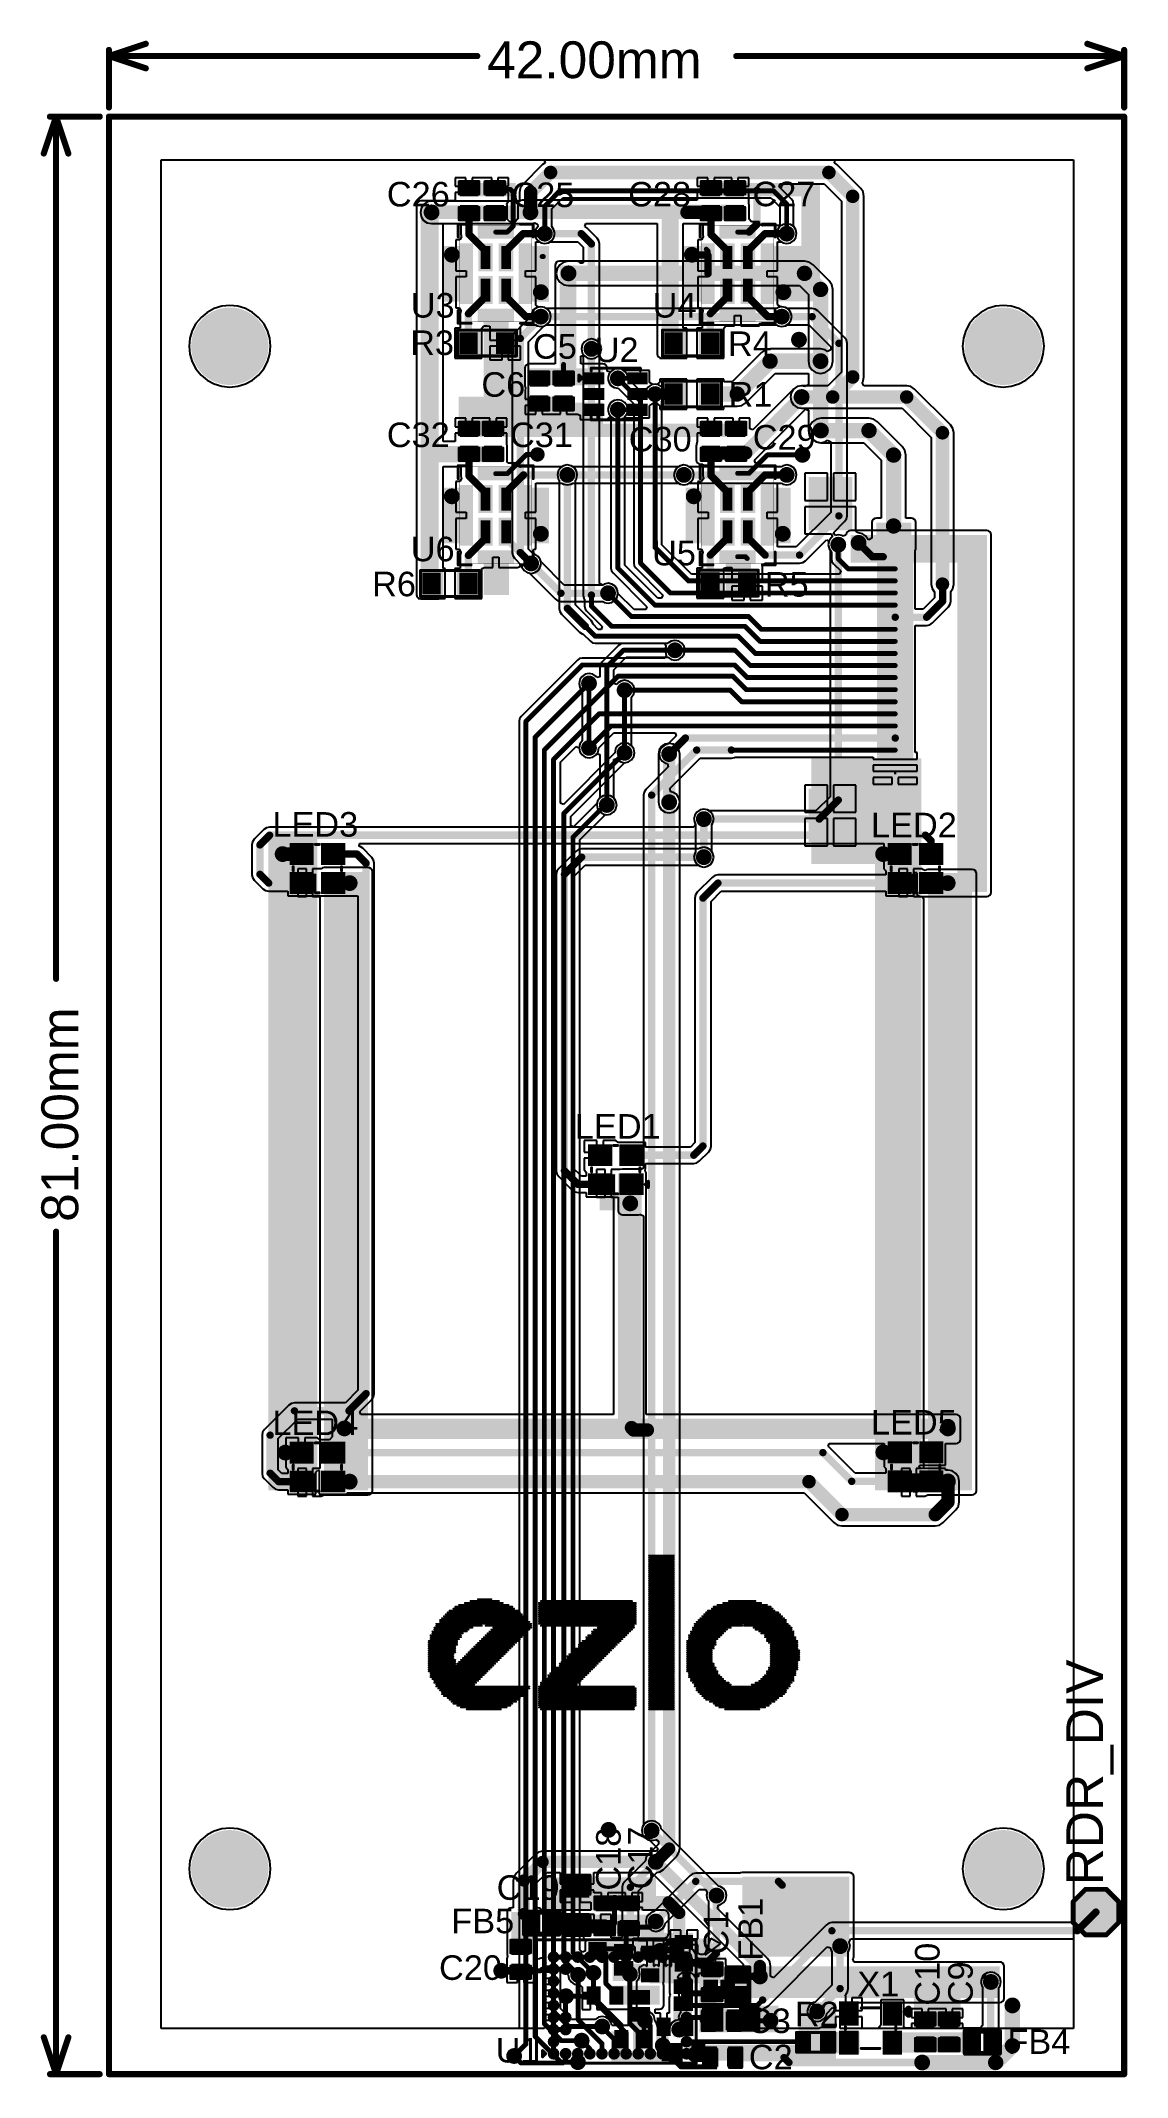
# Model space of a CAD drawing. Header units: millimetres. Extents: x -0.31 to 1.46, y -0.34 to 2.98.
import ezdxf

# ---------------------------------------------------------------- set-up
doc = ezdxf.new("R2010")
doc.units = ezdxf.units.MM
doc.header["$MEASUREMENT"] = 0
for name, color, linetype in [('BottomLayer', 5, 'Continuous'), ('BottomPaste', 16, 'Continuous'), ('BottomSolder', 6, 'Continuous'), ('Mechanical1', 6, 'Continuous'), ('Mechanical2', 216, 'Continuous'), ('MultiLayer', 9, 'Continuous'), ('PadHoleLayer', 156, 'Continuous'), ('TopLayer', 1, 'Continuous'), ('TopOverlay', 2, 'Continuous'), ('TopPaste', 8, 'Continuous'), ('TopSolder', 216, 'Continuous'), ('ViaHoleLayer', 16, 'Continuous')]:
    doc.layers.add(name, color=color, linetype=linetype)
doc.styles.add('Arial', font='arial.ttf', dxfattribs={"height": 0.2})

msp = doc.modelspace()

# ---------------------------------------------------------------- texts
at = {"layer": 'Mechanical1', "style": 'Arial'}
msp.add_text('42.00mm', height=0.06, dxfattribs=at).set_placement((0.419, 2.917))
msp.add_text('81.00mm', height=0.06, rotation=90, dxfattribs=at).set_placement((-0.247, 1.0539))
at = {"layer": 'TopOverlay', "style": 'Arial'}
for s, p in [('C26', (0.2557, 2.708)), ('C25', (0.4587, 2.707)), ('C28', (0.6487, 2.708)), ('C27', (0.8513, 2.7084)), ('U3', (0.2947, 2.527)), ('U4', (0.6887, 2.527)), ('R3', (0.2937, 2.466)), ('C5', (0.4937, 2.46)), ('U2', (0.5943, 2.4544)), ('R4', (0.8113, 2.4644)), ('C6', (0.4097, 2.398)), ('R1', (0.8123, 2.382)), ('C32', (0.2557, 2.316)), ('C31', (0.4563, 2.316)), ('C30', (0.6497, 2.309)), ('C29', (0.8517, 2.312)), ('U6', (0.2947, 2.13)), ('U5', (0.6877, 2.1234)), ('R6', (0.2317, 2.073)), ('R5', (0.8713, 2.0724)), ('LED3', (0.0693, 1.6814)), ('LED2', (1.0443, 1.6804)), ('LED1', (0.562, 1.1894)), ('LED4', (0.0693, 0.7064)), ('LED5', (1.0443, 0.7074)), ('C19', (0.4346, -0.0506)), ('FB5', (0.3607, -0.105)), ('C20', (0.3407, -0.181)), ('X1', (1.022, -0.2076)), ('C3', (0.8423, -0.2676)), ('R2', (0.9203, -0.2566)), ('FB4', (1.2665, -0.3016)), ('U1', (0.433, -0.3156)), ('C2', (0.8453, -0.3266))]:
    msp.add_text(s, height=0.04, dxfattribs=at).set_placement(p)
for s, height, p in [('RDR_DIV', 0.06, (1.4224, -0.027)), ('C18', 0.04, (0.6366, -0.0356)), ('C17', 0.04, (0.6886, -0.0336)), ('FB1', 0.04, (0.868, -0.1497)), ('C1', 0.04, (0.812, -0.1397)), ('C10', 0.04, (1.156, -0.223)), ('C9', 0.04, (1.21, -0.2223))]:
    msp.add_text(s, height=height, rotation=90, dxfattribs=at).set_placement(p)

# ---------------------------------------------------------------- blocks, each defined once
blk = doc.blocks.new('AFC01_S20FCC_00_B_1')
at = {"layer": 'BottomLayer'}
for points in [[(-0.2146, 0.0213), (-0.2933, 0.0213), (-0.2933, 0.0843), (-0.2146, 0.0843)], [(0.2146, 0.0843), (0.2933, 0.0843), (0.2933, 0.0213), (0.2146, 0.0213)], [(-0.1811, -0.0783), (-0.1929, -0.0783), (-0.1929, -0.0272), (-0.1811, -0.0272)], [(-0.1614, -0.0783), (-0.1732, -0.0783), (-0.1732, -0.0272), (-0.1614, -0.0272)], [(-0.1417, -0.0783), (-0.1535, -0.0783), (-0.1535, -0.0272), (-0.1417, -0.0272)], [(-0.122, -0.0783), (-0.1339, -0.0783), (-0.1339, -0.0272), (-0.122, -0.0272)], [(-0.1024, -0.0783), (-0.1142, -0.0783), (-0.1142, -0.0272), (-0.1024, -0.0272)], [(-0.0827, -0.0783), (-0.0945, -0.0783), (-0.0945, -0.0272), (-0.0827, -0.0272)], [(-0.063, -0.0783), (-0.0748, -0.0783), (-0.0748, -0.0272), (-0.063, -0.0272)], [(-0.0433, -0.0783), (-0.0551, -0.0783), (-0.0551, -0.0272), (-0.0433, -0.0272)], [(-0.0236, -0.0783), (-0.0354, -0.0783), (-0.0354, -0.0272), (-0.0236, -0.0272)], [(-0.0039, -0.0783), (-0.0157, -0.0783), (-0.0157, -0.0272), (-0.0039, -0.0272)], [(0.0157, -0.0783), (0.0039, -0.0783), (0.0039, -0.0272), (0.0157, -0.0272)], [(0.0354, -0.0783), (0.0236, -0.0783), (0.0236, -0.0272), (0.0354, -0.0272)], [(0.0551, -0.0783), (0.0433, -0.0783), (0.0433, -0.0272), (0.0551, -0.0272)], [(0.0748, -0.0783), (0.063, -0.0783), (0.063, -0.0272), (0.0748, -0.0272)], [(0.0945, -0.0783), (0.0827, -0.0783), (0.0827, -0.0272), (0.0945, -0.0272)], [(0.1142, -0.0783), (0.1024, -0.0783), (0.1024, -0.0272), (0.1142, -0.0272)], [(0.1339, -0.0783), (0.122, -0.0783), (0.122, -0.0272), (0.1339, -0.0272)], [(0.1535, -0.0783), (0.1417, -0.0783), (0.1417, -0.0272), (0.1535, -0.0272)], [(0.1732, -0.0783), (0.1614, -0.0783), (0.1614, -0.0272), (0.1732, -0.0272)], [(0.1929, -0.0783), (0.1811, -0.0783), (0.1811, -0.0272), (0.1929, -0.0272)]]:
    blk.add_hatch(color=5, dxfattribs=at).paths.add_polyline_path(points)
at = {"layer": 'BottomPaste'}
for points in [[(-0.2146, 0.0213), (-0.2933, 0.0213), (-0.2933, 0.0843), (-0.2146, 0.0843)], [(0.2146, 0.0843), (0.2933, 0.0843), (0.2933, 0.0213), (0.2146, 0.0213)], [(-0.1811, -0.0783), (-0.1929, -0.0783), (-0.1929, -0.0272), (-0.1811, -0.0272)], [(-0.1614, -0.0783), (-0.1732, -0.0783), (-0.1732, -0.0272), (-0.1614, -0.0272)], [(-0.1417, -0.0783), (-0.1535, -0.0783), (-0.1535, -0.0272), (-0.1417, -0.0272)], [(-0.122, -0.0783), (-0.1339, -0.0783), (-0.1339, -0.0272), (-0.122, -0.0272)], [(-0.1024, -0.0783), (-0.1142, -0.0783), (-0.1142, -0.0272), (-0.1024, -0.0272)], [(-0.0827, -0.0783), (-0.0945, -0.0783), (-0.0945, -0.0272), (-0.0827, -0.0272)], [(-0.063, -0.0783), (-0.0748, -0.0783), (-0.0748, -0.0272), (-0.063, -0.0272)], [(-0.0433, -0.0783), (-0.0551, -0.0783), (-0.0551, -0.0272), (-0.0433, -0.0272)], [(-0.0236, -0.0783), (-0.0354, -0.0783), (-0.0354, -0.0272), (-0.0236, -0.0272)], [(-0.0039, -0.0783), (-0.0157, -0.0783), (-0.0157, -0.0272), (-0.0039, -0.0272)], [(0.0157, -0.0783), (0.0039, -0.0783), (0.0039, -0.0272), (0.0157, -0.0272)], [(0.0354, -0.0783), (0.0236, -0.0783), (0.0236, -0.0272), (0.0354, -0.0272)], [(0.0551, -0.0783), (0.0433, -0.0783), (0.0433, -0.0272), (0.0551, -0.0272)], [(0.0748, -0.0783), (0.063, -0.0783), (0.063, -0.0272), (0.0748, -0.0272)], [(0.0945, -0.0783), (0.0827, -0.0783), (0.0827, -0.0272), (0.0945, -0.0272)], [(0.1142, -0.0783), (0.1024, -0.0783), (0.1024, -0.0272), (0.1142, -0.0272)], [(0.1339, -0.0783), (0.122, -0.0783), (0.122, -0.0272), (0.1339, -0.0272)], [(0.1535, -0.0783), (0.1417, -0.0783), (0.1417, -0.0272), (0.1535, -0.0272)], [(0.1732, -0.0783), (0.1614, -0.0783), (0.1614, -0.0272), (0.1732, -0.0272)], [(0.1929, -0.0783), (0.1811, -0.0783), (0.1811, -0.0272), (0.1929, -0.0272)]]:
    blk.add_hatch(color=16, dxfattribs=at).paths.add_polyline_path(points)
at = {"layer": 'BottomSolder'}
for points in [[(-0.2106, 0.0173), (-0.2973, 0.0173), (-0.2973, 0.0883), (-0.2106, 0.0883)], [(0.2106, 0.0883), (0.2973, 0.0883), (0.2973, 0.0173), (0.2106, 0.0173)], [(-0.1771, -0.0823), (-0.1969, -0.0823), (-0.1969, -0.0232), (-0.1771, -0.0232)], [(-0.1574, -0.0823), (-0.1772, -0.0823), (-0.1772, -0.0232), (-0.1574, -0.0232)], [(-0.1377, -0.0823), (-0.1575, -0.0823), (-0.1575, -0.0232), (-0.1377, -0.0232)], [(-0.118, -0.0823), (-0.1379, -0.0823), (-0.1379, -0.0232), (-0.118, -0.0232)], [(-0.0984, -0.0823), (-0.1182, -0.0823), (-0.1182, -0.0232), (-0.0984, -0.0232)], [(-0.0787, -0.0823), (-0.0985, -0.0823), (-0.0985, -0.0232), (-0.0787, -0.0232)], [(-0.059, -0.0823), (-0.0788, -0.0823), (-0.0788, -0.0232), (-0.059, -0.0232)], [(-0.0393, -0.0823), (-0.0591, -0.0823), (-0.0591, -0.0232), (-0.0393, -0.0232)], [(-0.0196, -0.0823), (-0.0394, -0.0823), (-0.0394, -0.0232), (-0.0196, -0.0232)], [(0.0001, -0.0823), (-0.0197, -0.0823), (-0.0197, -0.0232), (0.0001, -0.0232)], [(0.0197, -0.0823), (-0.0001, -0.0823), (-0.0001, -0.0232), (0.0197, -0.0232)], [(0.0394, -0.0823), (0.0196, -0.0823), (0.0196, -0.0232), (0.0394, -0.0232)], [(0.0591, -0.0823), (0.0393, -0.0823), (0.0393, -0.0232), (0.0591, -0.0232)], [(0.0788, -0.0823), (0.059, -0.0823), (0.059, -0.0232), (0.0788, -0.0232)], [(0.0985, -0.0823), (0.0787, -0.0823), (0.0787, -0.0232), (0.0985, -0.0232)], [(0.1182, -0.0823), (0.0984, -0.0823), (0.0984, -0.0232), (0.1182, -0.0232)], [(0.1379, -0.0823), (0.118, -0.0823), (0.118, -0.0232), (0.1379, -0.0232)], [(0.1575, -0.0823), (0.1377, -0.0823), (0.1377, -0.0232), (0.1575, -0.0232)], [(0.1772, -0.0823), (0.1574, -0.0823), (0.1574, -0.0232), (0.1772, -0.0232)], [(0.1969, -0.0823), (0.1771, -0.0823), (0.1771, -0.0232), (0.1969, -0.0232)]]:
    blk.add_hatch(color=6, dxfattribs=at).paths.add_polyline_path(points)
blk = doc.blocks.new('SK6812_EC20_2')
at = {"layer": 'TopLayer'}
for points in [[(-0.0413, 0.0374), (-0.0098, 0.0374), (-0.0098, 0.0098), (-0.0413, 0.0098)], [(0.0098, 0.0374), (0.0413, 0.0374), (0.0413, 0.0098), (0.0098, 0.0098)], [(-0.0413, -0.0098), (-0.0098, -0.0098), (-0.0098, -0.0374), (-0.0413, -0.0374)], [(0.0098, -0.0098), (0.0413, -0.0098), (0.0413, -0.0374), (0.0098, -0.0374)]]:
    blk.add_hatch(color=1, dxfattribs=at).paths.add_polyline_path(points)
at = {"layer": 'TopPaste'}
for points in [[(-0.0413, 0.0374), (-0.0098, 0.0374), (-0.0098, 0.0098), (-0.0413, 0.0098)], [(0.0098, 0.0374), (0.0413, 0.0374), (0.0413, 0.0098), (0.0098, 0.0098)], [(-0.0413, -0.0098), (-0.0098, -0.0098), (-0.0098, -0.0374), (-0.0413, -0.0374)], [(0.0098, -0.0098), (0.0413, -0.0098), (0.0413, -0.0374), (0.0098, -0.0374)]]:
    blk.add_hatch(color=8, dxfattribs=at).paths.add_polyline_path(points)
at = {"layer": 'TopSolder'}
for points in [[(-0.0453, 0.0414), (-0.0058, 0.0414), (-0.0058, 0.0058), (-0.0453, 0.0058)], [(0.0058, 0.0414), (0.0453, 0.0414), (0.0453, 0.0058), (0.0058, 0.0058)], [(-0.0453, -0.0058), (-0.0058, -0.0058), (-0.0058, -0.0414), (-0.0453, -0.0414)], [(0.0058, -0.0058), (0.0453, -0.0058), (0.0453, -0.0414), (0.0058, -0.0414)]]:
    blk.add_hatch(color=216, dxfattribs=at).paths.add_polyline_path(points)
at = {"layer": 'TopOverlay', "const_width": 0.005}
for points in [[(-0.0034, 0.0394), (0.003, 0.0394)], [(-0.0394, -0.0034), (-0.0394, 0.003)], [(0.0394, -0.0034), (0.0394, 0.003)], [(0.048, -0.024), (0.053, -0.019)], [(0.048, -0.024), (0.053, -0.029)], [(0.053, -0.029), (0.053, -0.019)], [(-0.0034, -0.0394), (0.003, -0.0394)]]:
    blk.add_lwpolyline(points, dxfattribs=at)
at = {"layer": 'TopOverlay', "const_width": 0.0025}
for points in [[(-0.0046, 0.0394, 1), (-0.0021, 0.0394, 1)], [(0.0018, 0.0394, 1), (0.0043, 0.0394, 1)], [(-0.0406, 0.003, 1), (-0.0381, 0.003, 1)], [(0.0381, 0.003, 1), (0.0406, 0.003, 1)], [(-0.0406, -0.0034, 1), (-0.0381, -0.0034, 1)], [(0.0381, -0.0034, 1), (0.0406, -0.0034, 1)], [(0.0467, -0.024, 1), (0.0493, -0.024, 1)], [(0.0467, -0.024, 1), (0.0493, -0.024, 1)], [(0.0517, -0.019, 1), (0.0542, -0.019, 1)], [(0.0517, -0.019, 1), (0.0542, -0.019, 1)], [(0.0517, -0.029, 1), (0.0542, -0.029, 1)], [(0.0517, -0.029, 1), (0.0542, -0.029, 1)], [(-0.0046, -0.0394, 1), (-0.0021, -0.0394, 1)], [(0.0018, -0.0394, 1), (0.0043, -0.0394, 1)]]:
    blk.add_lwpolyline(points, format="xyb", close=True, dxfattribs=at)
blk = doc.blocks.new('SK6812_EC20_3')
at = {"layer": 'TopLayer'}
for points in [[(-0.0413, 0.0374), (-0.0098, 0.0374), (-0.0098, 0.0098), (-0.0413, 0.0098)], [(0.0098, 0.0374), (0.0413, 0.0374), (0.0413, 0.0098), (0.0098, 0.0098)], [(-0.0413, -0.0098), (-0.0098, -0.0098), (-0.0098, -0.0374), (-0.0413, -0.0374)], [(0.0098, -0.0098), (0.0413, -0.0098), (0.0413, -0.0374), (0.0098, -0.0374)]]:
    blk.add_hatch(color=1, dxfattribs=at).paths.add_polyline_path(points)
at = {"layer": 'TopPaste'}
for points in [[(-0.0413, 0.0374), (-0.0098, 0.0374), (-0.0098, 0.0098), (-0.0413, 0.0098)], [(0.0098, 0.0374), (0.0413, 0.0374), (0.0413, 0.0098), (0.0098, 0.0098)], [(-0.0413, -0.0098), (-0.0098, -0.0098), (-0.0098, -0.0374), (-0.0413, -0.0374)], [(0.0098, -0.0098), (0.0413, -0.0098), (0.0413, -0.0374), (0.0098, -0.0374)]]:
    blk.add_hatch(color=8, dxfattribs=at).paths.add_polyline_path(points)
at = {"layer": 'TopSolder'}
for points in [[(-0.0453, 0.0414), (-0.0058, 0.0414), (-0.0058, 0.0058), (-0.0453, 0.0058)], [(0.0058, 0.0414), (0.0453, 0.0414), (0.0453, 0.0058), (0.0058, 0.0058)], [(-0.0453, -0.0058), (-0.0058, -0.0058), (-0.0058, -0.0414), (-0.0453, -0.0414)], [(0.0058, -0.0058), (0.0453, -0.0058), (0.0453, -0.0414), (0.0058, -0.0414)]]:
    blk.add_hatch(color=216, dxfattribs=at).paths.add_polyline_path(points)
at = {"layer": 'TopOverlay', "const_width": 0.005}
for points in [[(-0.0034, 0.0394), (0.003, 0.0394)], [(-0.0394, -0.0034), (-0.0394, 0.003)], [(0.0394, -0.0034), (0.0394, 0.003)], [(0.048, -0.024), (0.053, -0.019)], [(0.048, -0.024), (0.053, -0.029)], [(0.053, -0.029), (0.053, -0.019)], [(-0.0034, -0.0394), (0.003, -0.0394)]]:
    blk.add_lwpolyline(points, dxfattribs=at)
at = {"layer": 'TopOverlay', "const_width": 0.0025}
for points in [[(-0.0046, 0.0394, 1), (-0.0021, 0.0394, 1)], [(0.0018, 0.0394, 1), (0.0043, 0.0394, 1)], [(-0.0406, 0.003, 1), (-0.0381, 0.003, 1)], [(0.0381, 0.003, 1), (0.0406, 0.003, 1)], [(-0.0406, -0.0034, 1), (-0.0381, -0.0034, 1)], [(0.0381, -0.0034, 1), (0.0406, -0.0034, 1)], [(0.0467, -0.024, 1), (0.0493, -0.024, 1)], [(0.0467, -0.024, 1), (0.0493, -0.024, 1)], [(0.0517, -0.019, 1), (0.0542, -0.019, 1)], [(0.0517, -0.019, 1), (0.0542, -0.019, 1)], [(0.0517, -0.029, 1), (0.0542, -0.029, 1)], [(0.0517, -0.029, 1), (0.0542, -0.029, 1)], [(-0.0046, -0.0394, 1), (-0.0021, -0.0394, 1)], [(0.0018, -0.0394, 1), (0.0043, -0.0394, 1)]]:
    blk.add_lwpolyline(points, format="xyb", close=True, dxfattribs=at)
blk = doc.blocks.new('SK6812_EC20_4')
at = {"layer": 'TopLayer'}
for points in [[(-0.0413, 0.0374), (-0.0098, 0.0374), (-0.0098, 0.0098), (-0.0413, 0.0098)], [(0.0098, 0.0374), (0.0413, 0.0374), (0.0413, 0.0098), (0.0098, 0.0098)], [(-0.0413, -0.0098), (-0.0098, -0.0098), (-0.0098, -0.0374), (-0.0413, -0.0374)], [(0.0098, -0.0098), (0.0413, -0.0098), (0.0413, -0.0374), (0.0098, -0.0374)]]:
    blk.add_hatch(color=1, dxfattribs=at).paths.add_polyline_path(points)
at = {"layer": 'TopPaste'}
for points in [[(-0.0413, 0.0374), (-0.0098, 0.0374), (-0.0098, 0.0098), (-0.0413, 0.0098)], [(0.0098, 0.0374), (0.0413, 0.0374), (0.0413, 0.0098), (0.0098, 0.0098)], [(-0.0413, -0.0098), (-0.0098, -0.0098), (-0.0098, -0.0374), (-0.0413, -0.0374)], [(0.0098, -0.0098), (0.0413, -0.0098), (0.0413, -0.0374), (0.0098, -0.0374)]]:
    blk.add_hatch(color=8, dxfattribs=at).paths.add_polyline_path(points)
at = {"layer": 'TopSolder'}
for points in [[(-0.0453, 0.0414), (-0.0058, 0.0414), (-0.0058, 0.0058), (-0.0453, 0.0058)], [(0.0058, 0.0414), (0.0453, 0.0414), (0.0453, 0.0058), (0.0058, 0.0058)], [(-0.0453, -0.0058), (-0.0058, -0.0058), (-0.0058, -0.0414), (-0.0453, -0.0414)], [(0.0058, -0.0058), (0.0453, -0.0058), (0.0453, -0.0414), (0.0058, -0.0414)]]:
    blk.add_hatch(color=216, dxfattribs=at).paths.add_polyline_path(points)
at = {"layer": 'TopOverlay', "const_width": 0.005}
for points in [[(-0.0034, 0.0394), (0.003, 0.0394)], [(-0.0394, -0.0034), (-0.0394, 0.003)], [(0.0394, -0.0034), (0.0394, 0.003)], [(0.048, -0.024), (0.053, -0.019)], [(0.048, -0.024), (0.053, -0.029)], [(0.053, -0.029), (0.053, -0.019)], [(-0.0034, -0.0394), (0.003, -0.0394)]]:
    blk.add_lwpolyline(points, dxfattribs=at)
at = {"layer": 'TopOverlay', "const_width": 0.0025}
for points in [[(-0.0046, 0.0394, 1), (-0.0021, 0.0394, 1)], [(0.0018, 0.0394, 1), (0.0043, 0.0394, 1)], [(-0.0406, 0.003, 1), (-0.0381, 0.003, 1)], [(0.0381, 0.003, 1), (0.0406, 0.003, 1)], [(-0.0406, -0.0034, 1), (-0.0381, -0.0034, 1)], [(0.0381, -0.0034, 1), (0.0406, -0.0034, 1)], [(0.0467, -0.024, 1), (0.0493, -0.024, 1)], [(0.0467, -0.024, 1), (0.0493, -0.024, 1)], [(0.0517, -0.019, 1), (0.0542, -0.019, 1)], [(0.0517, -0.019, 1), (0.0542, -0.019, 1)], [(0.0517, -0.029, 1), (0.0542, -0.029, 1)], [(0.0517, -0.029, 1), (0.0542, -0.029, 1)], [(-0.0046, -0.0394, 1), (-0.0021, -0.0394, 1)], [(0.0018, -0.0394, 1), (0.0043, -0.0394, 1)]]:
    blk.add_lwpolyline(points, format="xyb", close=True, dxfattribs=at)
blk = doc.blocks.new('SK6812_EC20_5')
at = {"layer": 'TopLayer'}
for points in [[(-0.0413, 0.0374), (-0.0098, 0.0374), (-0.0098, 0.0098), (-0.0413, 0.0098)], [(0.0098, 0.0374), (0.0413, 0.0374), (0.0413, 0.0098), (0.0098, 0.0098)], [(-0.0413, -0.0098), (-0.0098, -0.0098), (-0.0098, -0.0374), (-0.0413, -0.0374)], [(0.0098, -0.0098), (0.0413, -0.0098), (0.0413, -0.0374), (0.0098, -0.0374)]]:
    blk.add_hatch(color=1, dxfattribs=at).paths.add_polyline_path(points)
at = {"layer": 'TopPaste'}
for points in [[(-0.0413, 0.0374), (-0.0098, 0.0374), (-0.0098, 0.0098), (-0.0413, 0.0098)], [(0.0098, 0.0374), (0.0413, 0.0374), (0.0413, 0.0098), (0.0098, 0.0098)], [(-0.0413, -0.0098), (-0.0098, -0.0098), (-0.0098, -0.0374), (-0.0413, -0.0374)], [(0.0098, -0.0098), (0.0413, -0.0098), (0.0413, -0.0374), (0.0098, -0.0374)]]:
    blk.add_hatch(color=8, dxfattribs=at).paths.add_polyline_path(points)
at = {"layer": 'TopSolder'}
for points in [[(-0.0453, 0.0414), (-0.0058, 0.0414), (-0.0058, 0.0058), (-0.0453, 0.0058)], [(0.0058, 0.0414), (0.0453, 0.0414), (0.0453, 0.0058), (0.0058, 0.0058)], [(-0.0453, -0.0058), (-0.0058, -0.0058), (-0.0058, -0.0414), (-0.0453, -0.0414)], [(0.0058, -0.0058), (0.0453, -0.0058), (0.0453, -0.0414), (0.0058, -0.0414)]]:
    blk.add_hatch(color=216, dxfattribs=at).paths.add_polyline_path(points)
at = {"layer": 'TopOverlay', "const_width": 0.005}
for points in [[(-0.0034, 0.0394), (0.003, 0.0394)], [(-0.0394, -0.0034), (-0.0394, 0.003)], [(0.0394, -0.0034), (0.0394, 0.003)], [(0.048, -0.024), (0.053, -0.019)], [(0.048, -0.024), (0.053, -0.029)], [(0.053, -0.029), (0.053, -0.019)], [(-0.0034, -0.0394), (0.003, -0.0394)]]:
    blk.add_lwpolyline(points, dxfattribs=at)
at = {"layer": 'TopOverlay', "const_width": 0.0025}
for points in [[(-0.0046, 0.0394, 1), (-0.0021, 0.0394, 1)], [(0.0018, 0.0394, 1), (0.0043, 0.0394, 1)], [(-0.0406, 0.003, 1), (-0.0381, 0.003, 1)], [(0.0381, 0.003, 1), (0.0406, 0.003, 1)], [(-0.0406, -0.0034, 1), (-0.0381, -0.0034, 1)], [(0.0381, -0.0034, 1), (0.0406, -0.0034, 1)], [(0.0467, -0.024, 1), (0.0493, -0.024, 1)], [(0.0467, -0.024, 1), (0.0493, -0.024, 1)], [(0.0517, -0.019, 1), (0.0542, -0.019, 1)], [(0.0517, -0.019, 1), (0.0542, -0.019, 1)], [(0.0517, -0.029, 1), (0.0542, -0.029, 1)], [(0.0517, -0.029, 1), (0.0542, -0.029, 1)], [(-0.0046, -0.0394, 1), (-0.0021, -0.0394, 1)], [(0.0018, -0.0394, 1), (0.0043, -0.0394, 1)]]:
    blk.add_lwpolyline(points, format="xyb", close=True, dxfattribs=at)
blk = doc.blocks.new('C___0402_B_6')
at = {"layer": 'BottomLayer'}
for points in [[(-0.0095, 0.0125), (-0.0095, -0.0125), (-0.0275, -0.0125), (-0.0275, 0.0125)], [(0.0275, 0.0125), (0.0275, -0.0125), (0.0095, -0.0125), (0.0095, 0.0125)]]:
    blk.add_hatch(color=5, dxfattribs=at).paths.add_polyline_path(points)
at = {"layer": 'BottomPaste'}
for points in [[(-0.0095, 0.0125), (-0.0095, -0.0125), (-0.0275, -0.0125), (-0.0275, 0.0125)], [(0.0275, 0.0125), (0.0275, -0.0125), (0.0095, -0.0125), (0.0095, 0.0125)]]:
    blk.add_hatch(color=16, dxfattribs=at).paths.add_polyline_path(points)
at = {"layer": 'BottomSolder'}
for points in [[(-0.0071, 0.0149), (-0.0071, -0.0149), (-0.0299, -0.0149), (-0.0299, 0.0149)], [(0.0299, 0.0149), (0.0299, -0.0149), (0.0071, -0.0149), (0.0071, 0.0149)]]:
    blk.add_hatch(color=6, dxfattribs=at).paths.add_polyline_path(points)
blk = doc.blocks.new('C___0402_B_7')
at = {"layer": 'BottomLayer'}
for points in [[(-0.0095, 0.0125), (-0.0095, -0.0125), (-0.0275, -0.0125), (-0.0275, 0.0125)], [(0.0275, 0.0125), (0.0275, -0.0125), (0.0095, -0.0125), (0.0095, 0.0125)]]:
    blk.add_hatch(color=5, dxfattribs=at).paths.add_polyline_path(points)
at = {"layer": 'BottomPaste'}
for points in [[(-0.0095, 0.0125), (-0.0095, -0.0125), (-0.0275, -0.0125), (-0.0275, 0.0125)], [(0.0275, 0.0125), (0.0275, -0.0125), (0.0095, -0.0125), (0.0095, 0.0125)]]:
    blk.add_hatch(color=16, dxfattribs=at).paths.add_polyline_path(points)
at = {"layer": 'BottomSolder'}
for points in [[(-0.0071, 0.0149), (-0.0071, -0.0149), (-0.0299, -0.0149), (-0.0299, 0.0149)], [(0.0299, 0.0149), (0.0299, -0.0149), (0.0071, -0.0149), (0.0071, 0.0149)]]:
    blk.add_hatch(color=6, dxfattribs=at).paths.add_polyline_path(points)
blk = doc.blocks.new('C___0402_B_8')
at = {"layer": 'BottomLayer'}
for points in [[(-0.0095, 0.0125), (-0.0095, -0.0125), (-0.0275, -0.0125), (-0.0275, 0.0125)], [(0.0275, 0.0125), (0.0275, -0.0125), (0.0095, -0.0125), (0.0095, 0.0125)]]:
    blk.add_hatch(color=5, dxfattribs=at).paths.add_polyline_path(points)
at = {"layer": 'BottomPaste'}
for points in [[(-0.0095, 0.0125), (-0.0095, -0.0125), (-0.0275, -0.0125), (-0.0275, 0.0125)], [(0.0275, 0.0125), (0.0275, -0.0125), (0.0095, -0.0125), (0.0095, 0.0125)]]:
    blk.add_hatch(color=16, dxfattribs=at).paths.add_polyline_path(points)
at = {"layer": 'BottomSolder'}
for points in [[(-0.0071, 0.0149), (-0.0071, -0.0149), (-0.0299, -0.0149), (-0.0299, 0.0149)], [(0.0299, 0.0149), (0.0299, -0.0149), (0.0071, -0.0149), (0.0071, 0.0149)]]:
    blk.add_hatch(color=6, dxfattribs=at).paths.add_polyline_path(points)
blk = doc.blocks.new('C___0402_B_9')
at = {"layer": 'BottomLayer'}
for points in [[(-0.0095, 0.0125), (-0.0095, -0.0125), (-0.0275, -0.0125), (-0.0275, 0.0125)], [(0.0275, 0.0125), (0.0275, -0.0125), (0.0095, -0.0125), (0.0095, 0.0125)]]:
    blk.add_hatch(color=5, dxfattribs=at).paths.add_polyline_path(points)
at = {"layer": 'BottomPaste'}
for points in [[(-0.0095, 0.0125), (-0.0095, -0.0125), (-0.0275, -0.0125), (-0.0275, 0.0125)], [(0.0275, 0.0125), (0.0275, -0.0125), (0.0095, -0.0125), (0.0095, 0.0125)]]:
    blk.add_hatch(color=16, dxfattribs=at).paths.add_polyline_path(points)
at = {"layer": 'BottomSolder'}
for points in [[(-0.0071, 0.0149), (-0.0071, -0.0149), (-0.0299, -0.0149), (-0.0299, 0.0149)], [(0.0299, 0.0149), (0.0299, -0.0149), (0.0071, -0.0149), (0.0071, 0.0149)]]:
    blk.add_hatch(color=6, dxfattribs=at).paths.add_polyline_path(points)
blk = doc.blocks.new('KC2016K_10')
at = {"layer": 'TopLayer'}
for points in [[(-0.0472, 0.0394), (-0.0236, 0.0394), (-0.0236, 0.0079), (-0.0472, 0.0079)], [(0.0236, 0.0394), (0.0472, 0.0394), (0.0472, 0.0079), (0.0236, 0.0079)], [(-0.0472, -0.0079), (-0.0236, -0.0079), (-0.0236, -0.0394), (-0.0472, -0.0394)], [(0.0236, -0.0079), (0.0472, -0.0079), (0.0472, -0.0394), (0.0236, -0.0394)]]:
    blk.add_hatch(color=1, dxfattribs=at).paths.add_polyline_path(points)
at = {"layer": 'TopPaste'}
for points in [[(-0.0472, 0.0394), (-0.0236, 0.0394), (-0.0236, 0.0079), (-0.0472, 0.0079)], [(0.0236, 0.0394), (0.0472, 0.0394), (0.0472, 0.0079), (0.0236, 0.0079)], [(-0.0472, -0.0079), (-0.0236, -0.0079), (-0.0236, -0.0394), (-0.0472, -0.0394)], [(0.0236, -0.0079), (0.0472, -0.0079), (0.0472, -0.0394), (0.0236, -0.0394)]]:
    blk.add_hatch(color=8, dxfattribs=at).paths.add_polyline_path(points)
at = {"layer": 'TopSolder'}
for points in [[(-0.0512, 0.0434), (-0.0196, 0.0434), (-0.0196, 0.0039), (-0.0512, 0.0039)], [(0.0196, 0.0434), (0.0512, 0.0434), (0.0512, 0.0039), (0.0196, 0.0039)], [(-0.0512, -0.0039), (-0.0196, -0.0039), (-0.0196, -0.0434), (-0.0512, -0.0434)], [(0.0196, -0.0039), (0.0512, -0.0039), (0.0512, -0.0434), (0.0196, -0.0434)]]:
    blk.add_hatch(color=216, dxfattribs=at).paths.add_polyline_path(points)
at = {"layer": 'TopOverlay'}
for points, const_width in [([(0.015, 0.033), (-0.015, 0.033)], 0.005), ([(-0.041, 0.002), (-0.041, -0.002)], 0.005), ([(0.041, 0.002), (0.041, -0.002)], 0.005), ([(-0.0619, -0.0218), (-0.0619, -0.0318)], 0.01), ([(-0.0569, -0.0268), (-0.0619, -0.0218)], 0.01), ([(-0.0569, -0.0268), (-0.0619, -0.0318)], 0.01), ([(0.015, -0.033), (-0.015, -0.033)], 0.005)]:
    blk.add_lwpolyline(points, dxfattribs=dict(at, const_width=const_width))
for points, const_width in [([(-0.0163, 0.033, 1), (-0.0138, 0.033, 1)], 0.0025), ([(0.0138, 0.033, 1), (0.0163, 0.033, 1)], 0.0025), ([(-0.0423, 0.002, 1), (-0.0398, 0.002, 1)], 0.0025), ([(-0.0423, -0.002, 1), (-0.0398, -0.002, 1)], 0.0025), ([(0.0398, 0.002, 1), (0.0423, 0.002, 1)], 0.0025), ([(0.0398, -0.002, 1), (0.0423, -0.002, 1)], 0.0025), ([(-0.0644, -0.0218, 1), (-0.0594, -0.0218, 1)], 0.005), ([(-0.0644, -0.0218, 1), (-0.0594, -0.0218, 1)], 0.005), ([(-0.0644, -0.0318, 1), (-0.0594, -0.0318, 1)], 0.005), ([(-0.0644, -0.0318, 1), (-0.0594, -0.0318, 1)], 0.005), ([(-0.0594, -0.0268, 1), (-0.0544, -0.0268, 1)], 0.005), ([(-0.0594, -0.0268, 1), (-0.0544, -0.0268, 1)], 0.005), ([(-0.0163, -0.033, 1), (-0.0138, -0.033, 1)], 0.0025), ([(0.0138, -0.033, 1), (0.0163, -0.033, 1)], 0.0025)]:
    blk.add_lwpolyline(points, format="xyb", close=True, dxfattribs=dict(at, const_width=const_width))
blk = doc.blocks.new('MP34DT06JTR_11')
at = {"layer": 'TopLayer'}
for points in [[(-0.0256, 0.0748), (0.0256, 0.0748), (0.0256, 0.061), (-0.0256, 0.061)], [(-0.0551, 0.0453), (-0.0413, 0.0453), (-0.0413, -0.0453), (-0.0551, -0.0453)], [(-0.0246, 0.0453), (-0.0089, 0.0453), (-0.0089, 0.0079), (-0.0246, 0.0079)], [(0.0089, 0.0453), (0.0246, 0.0453), (0.0246, 0.0079), (0.0089, 0.0079)], [(0.0413, 0.0453), (0.0551, 0.0453), (0.0551, -0.0453), (0.0413, -0.0453)], [(-0.0246, -0.0079), (-0.0089, -0.0079), (-0.0089, -0.0453), (-0.0246, -0.0453)], [(0.0089, -0.0079), (0.0246, -0.0079), (0.0246, -0.0453), (0.0089, -0.0453)], [(-0.0256, -0.061), (0.0256, -0.061), (0.0256, -0.0748), (-0.0256, -0.0748)]]:
    blk.add_hatch(color=1, dxfattribs=at).paths.add_polyline_path(points)
at = {"layer": 'TopPaste'}
for points in [[(-0.0256, 0.0748), (0.0256, 0.0748), (0.0256, 0.061), (-0.0256, 0.061)], [(-0.0551, 0.0453), (-0.0413, 0.0453), (-0.0413, -0.0453), (-0.0551, -0.0453)], [(-0.0246, 0.0453), (-0.0089, 0.0453), (-0.0089, 0.0079), (-0.0246, 0.0079)], [(0.0089, 0.0453), (0.0246, 0.0453), (0.0246, 0.0079), (0.0089, 0.0079)], [(0.0413, 0.0453), (0.0551, 0.0453), (0.0551, -0.0453), (0.0413, -0.0453)], [(-0.0246, -0.0079), (-0.0089, -0.0079), (-0.0089, -0.0453), (-0.0246, -0.0453)], [(0.0089, -0.0079), (0.0246, -0.0079), (0.0246, -0.0453), (0.0089, -0.0453)], [(-0.0256, -0.061), (0.0256, -0.061), (0.0256, -0.0748), (-0.0256, -0.0748)]]:
    blk.add_hatch(color=8, dxfattribs=at).paths.add_polyline_path(points)
at = {"layer": 'TopSolder'}
for points in [[(-0.0296, 0.0788), (0.0296, 0.0788), (0.0296, 0.057), (-0.0296, 0.057)], [(-0.0591, 0.0493), (-0.0373, 0.0493), (-0.0373, -0.0493), (-0.0591, -0.0493)], [(-0.0286, 0.0493), (-0.0049, 0.0493), (-0.0049, 0.0039), (-0.0286, 0.0039)], [(0.0049, 0.0493), (0.0286, 0.0493), (0.0286, 0.0039), (0.0049, 0.0039)], [(0.0373, 0.0493), (0.0591, 0.0493), (0.0591, -0.0493), (0.0373, -0.0493)], [(-0.0286, -0.0039), (-0.0049, -0.0039), (-0.0049, -0.0493), (-0.0286, -0.0493)], [(0.0049, -0.0039), (0.0286, -0.0039), (0.0286, -0.0493), (0.0049, -0.0493)], [(-0.0296, -0.057), (0.0296, -0.057), (0.0296, -0.0788), (-0.0296, -0.0788)]]:
    blk.add_hatch(color=216, dxfattribs=at).paths.add_polyline_path(points)
at = {"layer": 'TopOverlay', "const_width": 0.005}
for points in [[(-0.0404, 0.0807), (-0.061, 0.0807)], [(-0.061, 0.0807), (-0.061, 0.06)], [(0.061, 0.0807), (0.0404, 0.0807)], [(0.061, 0.0807), (0.061, 0.06)], [(0.0684, -0.0289), (0.0634, -0.0339)], [(0.0684, -0.0389), (0.0634, -0.0339)], [(0.0684, -0.0289), (0.0684, -0.0389)], [(-0.061, -0.06), (-0.061, -0.0807)], [(0.061, -0.06), (0.061, -0.0807)], [(-0.0404, -0.0807), (-0.061, -0.0807)], [(0.061, -0.0807), (0.0404, -0.0807)]]:
    blk.add_lwpolyline(points, dxfattribs=at)
at = {"layer": 'TopOverlay', "const_width": 0.0025}
for points in [[(-0.0623, 0.0807, 1), (-0.0598, 0.0807, 1)], [(-0.0623, 0.0807, 1), (-0.0598, 0.0807, 1)], [(-0.0416, 0.0807, 1), (-0.0391, 0.0807, 1)], [(0.0391, 0.0807, 1), (0.0416, 0.0807, 1)], [(0.0598, 0.0807, 1), (0.0623, 0.0807, 1)], [(0.0598, 0.0807, 1), (0.0623, 0.0807, 1)], [(-0.0623, 0.06, 1), (-0.0598, 0.06, 1)], [(0.0598, 0.06, 1), (0.0623, 0.06, 1)], [(0.0621, -0.0339, 1), (0.0646, -0.0339, 1)], [(0.0621, -0.0339, 1), (0.0646, -0.0339, 1)], [(0.0671, -0.0289, 1), (0.0696, -0.0289, 1)], [(0.0671, -0.0289, 1), (0.0696, -0.0289, 1)], [(-0.0623, -0.06, 1), (-0.0598, -0.06, 1)], [(0.0598, -0.06, 1), (0.0623, -0.06, 1)], [(0.0671, -0.0389, 1), (0.0696, -0.0389, 1)], [(0.0671, -0.0389, 1), (0.0696, -0.0389, 1)], [(-0.0623, -0.0807, 1), (-0.0598, -0.0807, 1)], [(-0.0623, -0.0807, 1), (-0.0598, -0.0807, 1)], [(-0.0416, -0.0807, 1), (-0.0391, -0.0807, 1)], [(0.0391, -0.0807, 1), (0.0416, -0.0807, 1)], [(0.0598, -0.0807, 1), (0.0623, -0.0807, 1)], [(0.0598, -0.0807, 1), (0.0623, -0.0807, 1)]]:
    blk.add_lwpolyline(points, format="xyb", close=True, dxfattribs=at)
blk = doc.blocks.new('MP34DT06JTR_12')
at = {"layer": 'TopLayer'}
for points in [[(-0.0256, 0.0748), (0.0256, 0.0748), (0.0256, 0.061), (-0.0256, 0.061)], [(-0.0551, 0.0453), (-0.0413, 0.0453), (-0.0413, -0.0453), (-0.0551, -0.0453)], [(-0.0246, 0.0453), (-0.0089, 0.0453), (-0.0089, 0.0079), (-0.0246, 0.0079)], [(0.0089, 0.0453), (0.0246, 0.0453), (0.0246, 0.0079), (0.0089, 0.0079)], [(0.0413, 0.0453), (0.0551, 0.0453), (0.0551, -0.0453), (0.0413, -0.0453)], [(-0.0246, -0.0079), (-0.0089, -0.0079), (-0.0089, -0.0453), (-0.0246, -0.0453)], [(0.0089, -0.0079), (0.0246, -0.0079), (0.0246, -0.0453), (0.0089, -0.0453)], [(-0.0256, -0.061), (0.0256, -0.061), (0.0256, -0.0748), (-0.0256, -0.0748)]]:
    blk.add_hatch(color=1, dxfattribs=at).paths.add_polyline_path(points)
at = {"layer": 'TopPaste'}
for points in [[(-0.0256, 0.0748), (0.0256, 0.0748), (0.0256, 0.061), (-0.0256, 0.061)], [(-0.0551, 0.0453), (-0.0413, 0.0453), (-0.0413, -0.0453), (-0.0551, -0.0453)], [(-0.0246, 0.0453), (-0.0089, 0.0453), (-0.0089, 0.0079), (-0.0246, 0.0079)], [(0.0089, 0.0453), (0.0246, 0.0453), (0.0246, 0.0079), (0.0089, 0.0079)], [(0.0413, 0.0453), (0.0551, 0.0453), (0.0551, -0.0453), (0.0413, -0.0453)], [(-0.0246, -0.0079), (-0.0089, -0.0079), (-0.0089, -0.0453), (-0.0246, -0.0453)], [(0.0089, -0.0079), (0.0246, -0.0079), (0.0246, -0.0453), (0.0089, -0.0453)], [(-0.0256, -0.061), (0.0256, -0.061), (0.0256, -0.0748), (-0.0256, -0.0748)]]:
    blk.add_hatch(color=8, dxfattribs=at).paths.add_polyline_path(points)
at = {"layer": 'TopSolder'}
for points in [[(-0.0296, 0.0788), (0.0296, 0.0788), (0.0296, 0.057), (-0.0296, 0.057)], [(-0.0591, 0.0493), (-0.0373, 0.0493), (-0.0373, -0.0493), (-0.0591, -0.0493)], [(-0.0286, 0.0493), (-0.0049, 0.0493), (-0.0049, 0.0039), (-0.0286, 0.0039)], [(0.0049, 0.0493), (0.0286, 0.0493), (0.0286, 0.0039), (0.0049, 0.0039)], [(0.0373, 0.0493), (0.0591, 0.0493), (0.0591, -0.0493), (0.0373, -0.0493)], [(-0.0286, -0.0039), (-0.0049, -0.0039), (-0.0049, -0.0493), (-0.0286, -0.0493)], [(0.0049, -0.0039), (0.0286, -0.0039), (0.0286, -0.0493), (0.0049, -0.0493)], [(-0.0296, -0.057), (0.0296, -0.057), (0.0296, -0.0788), (-0.0296, -0.0788)]]:
    blk.add_hatch(color=216, dxfattribs=at).paths.add_polyline_path(points)
at = {"layer": 'TopOverlay', "const_width": 0.005}
for points in [[(-0.0404, 0.0807), (-0.061, 0.0807)], [(-0.061, 0.0807), (-0.061, 0.06)], [(0.061, 0.0807), (0.0404, 0.0807)], [(0.061, 0.0807), (0.061, 0.06)], [(0.0684, -0.0289), (0.0634, -0.0339)], [(0.0684, -0.0389), (0.0634, -0.0339)], [(0.0684, -0.0289), (0.0684, -0.0389)], [(-0.061, -0.06), (-0.061, -0.0807)], [(0.061, -0.06), (0.061, -0.0807)], [(-0.0404, -0.0807), (-0.061, -0.0807)], [(0.061, -0.0807), (0.0404, -0.0807)]]:
    blk.add_lwpolyline(points, dxfattribs=at)
at = {"layer": 'TopOverlay', "const_width": 0.0025}
for points in [[(-0.0623, 0.0807, 1), (-0.0598, 0.0807, 1)], [(-0.0623, 0.0807, 1), (-0.0598, 0.0807, 1)], [(-0.0416, 0.0807, 1), (-0.0391, 0.0807, 1)], [(0.0391, 0.0807, 1), (0.0416, 0.0807, 1)], [(0.0598, 0.0807, 1), (0.0623, 0.0807, 1)], [(0.0598, 0.0807, 1), (0.0623, 0.0807, 1)], [(-0.0623, 0.06, 1), (-0.0598, 0.06, 1)], [(0.0598, 0.06, 1), (0.0623, 0.06, 1)], [(0.0621, -0.0339, 1), (0.0646, -0.0339, 1)], [(0.0621, -0.0339, 1), (0.0646, -0.0339, 1)], [(0.0671, -0.0289, 1), (0.0696, -0.0289, 1)], [(0.0671, -0.0289, 1), (0.0696, -0.0289, 1)], [(-0.0623, -0.06, 1), (-0.0598, -0.06, 1)], [(0.0598, -0.06, 1), (0.0623, -0.06, 1)], [(0.0671, -0.0389, 1), (0.0696, -0.0389, 1)], [(0.0671, -0.0389, 1), (0.0696, -0.0389, 1)], [(-0.0623, -0.0807, 1), (-0.0598, -0.0807, 1)], [(-0.0623, -0.0807, 1), (-0.0598, -0.0807, 1)], [(-0.0416, -0.0807, 1), (-0.0391, -0.0807, 1)], [(0.0391, -0.0807, 1), (0.0416, -0.0807, 1)], [(0.0598, -0.0807, 1), (0.0623, -0.0807, 1)], [(0.0598, -0.0807, 1), (0.0623, -0.0807, 1)]]:
    blk.add_lwpolyline(points, format="xyb", close=True, dxfattribs=at)
blk = doc.blocks.new('MP34DT06JTR_13')
at = {"layer": 'TopLayer'}
for points in [[(-0.0256, 0.0748), (0.0256, 0.0748), (0.0256, 0.061), (-0.0256, 0.061)], [(-0.0551, 0.0453), (-0.0413, 0.0453), (-0.0413, -0.0453), (-0.0551, -0.0453)], [(-0.0246, 0.0453), (-0.0089, 0.0453), (-0.0089, 0.0079), (-0.0246, 0.0079)], [(0.0089, 0.0453), (0.0246, 0.0453), (0.0246, 0.0079), (0.0089, 0.0079)], [(0.0413, 0.0453), (0.0551, 0.0453), (0.0551, -0.0453), (0.0413, -0.0453)], [(-0.0246, -0.0079), (-0.0089, -0.0079), (-0.0089, -0.0453), (-0.0246, -0.0453)], [(0.0089, -0.0079), (0.0246, -0.0079), (0.0246, -0.0453), (0.0089, -0.0453)], [(-0.0256, -0.061), (0.0256, -0.061), (0.0256, -0.0748), (-0.0256, -0.0748)]]:
    blk.add_hatch(color=1, dxfattribs=at).paths.add_polyline_path(points)
at = {"layer": 'TopPaste'}
for points in [[(-0.0256, 0.0748), (0.0256, 0.0748), (0.0256, 0.061), (-0.0256, 0.061)], [(-0.0551, 0.0453), (-0.0413, 0.0453), (-0.0413, -0.0453), (-0.0551, -0.0453)], [(-0.0246, 0.0453), (-0.0089, 0.0453), (-0.0089, 0.0079), (-0.0246, 0.0079)], [(0.0089, 0.0453), (0.0246, 0.0453), (0.0246, 0.0079), (0.0089, 0.0079)], [(0.0413, 0.0453), (0.0551, 0.0453), (0.0551, -0.0453), (0.0413, -0.0453)], [(-0.0246, -0.0079), (-0.0089, -0.0079), (-0.0089, -0.0453), (-0.0246, -0.0453)], [(0.0089, -0.0079), (0.0246, -0.0079), (0.0246, -0.0453), (0.0089, -0.0453)], [(-0.0256, -0.061), (0.0256, -0.061), (0.0256, -0.0748), (-0.0256, -0.0748)]]:
    blk.add_hatch(color=8, dxfattribs=at).paths.add_polyline_path(points)
at = {"layer": 'TopSolder'}
for points in [[(-0.0296, 0.0788), (0.0296, 0.0788), (0.0296, 0.057), (-0.0296, 0.057)], [(-0.0591, 0.0493), (-0.0373, 0.0493), (-0.0373, -0.0493), (-0.0591, -0.0493)], [(-0.0286, 0.0493), (-0.0049, 0.0493), (-0.0049, 0.0039), (-0.0286, 0.0039)], [(0.0049, 0.0493), (0.0286, 0.0493), (0.0286, 0.0039), (0.0049, 0.0039)], [(0.0373, 0.0493), (0.0591, 0.0493), (0.0591, -0.0493), (0.0373, -0.0493)], [(-0.0286, -0.0039), (-0.0049, -0.0039), (-0.0049, -0.0493), (-0.0286, -0.0493)], [(0.0049, -0.0039), (0.0286, -0.0039), (0.0286, -0.0493), (0.0049, -0.0493)], [(-0.0296, -0.057), (0.0296, -0.057), (0.0296, -0.0788), (-0.0296, -0.0788)]]:
    blk.add_hatch(color=216, dxfattribs=at).paths.add_polyline_path(points)
at = {"layer": 'TopOverlay', "const_width": 0.005}
for points in [[(-0.0404, 0.0807), (-0.061, 0.0807)], [(-0.061, 0.0807), (-0.061, 0.06)], [(0.061, 0.0807), (0.0404, 0.0807)], [(0.061, 0.0807), (0.061, 0.06)], [(0.0684, -0.0289), (0.0634, -0.0339)], [(0.0684, -0.0389), (0.0634, -0.0339)], [(0.0684, -0.0289), (0.0684, -0.0389)], [(-0.061, -0.06), (-0.061, -0.0807)], [(0.061, -0.06), (0.061, -0.0807)], [(-0.0404, -0.0807), (-0.061, -0.0807)], [(0.061, -0.0807), (0.0404, -0.0807)]]:
    blk.add_lwpolyline(points, dxfattribs=at)
at = {"layer": 'TopOverlay', "const_width": 0.0025}
for points in [[(-0.0623, 0.0807, 1), (-0.0598, 0.0807, 1)], [(-0.0623, 0.0807, 1), (-0.0598, 0.0807, 1)], [(-0.0416, 0.0807, 1), (-0.0391, 0.0807, 1)], [(0.0391, 0.0807, 1), (0.0416, 0.0807, 1)], [(0.0598, 0.0807, 1), (0.0623, 0.0807, 1)], [(0.0598, 0.0807, 1), (0.0623, 0.0807, 1)], [(-0.0623, 0.06, 1), (-0.0598, 0.06, 1)], [(0.0598, 0.06, 1), (0.0623, 0.06, 1)], [(0.0621, -0.0339, 1), (0.0646, -0.0339, 1)], [(0.0621, -0.0339, 1), (0.0646, -0.0339, 1)], [(0.0671, -0.0289, 1), (0.0696, -0.0289, 1)], [(0.0671, -0.0289, 1), (0.0696, -0.0289, 1)], [(-0.0623, -0.06, 1), (-0.0598, -0.06, 1)], [(0.0598, -0.06, 1), (0.0623, -0.06, 1)], [(0.0671, -0.0389, 1), (0.0696, -0.0389, 1)], [(0.0671, -0.0389, 1), (0.0696, -0.0389, 1)], [(-0.0623, -0.0807, 1), (-0.0598, -0.0807, 1)], [(-0.0623, -0.0807, 1), (-0.0598, -0.0807, 1)], [(-0.0416, -0.0807, 1), (-0.0391, -0.0807, 1)], [(0.0391, -0.0807, 1), (0.0416, -0.0807, 1)], [(0.0598, -0.0807, 1), (0.0623, -0.0807, 1)], [(0.0598, -0.0807, 1), (0.0623, -0.0807, 1)]]:
    blk.add_lwpolyline(points, format="xyb", close=True, dxfattribs=at)
blk = doc.blocks.new('MP34DT06JTR_14')
at = {"layer": 'TopLayer'}
for points in [[(-0.0256, 0.0748), (0.0256, 0.0748), (0.0256, 0.061), (-0.0256, 0.061)], [(-0.0551, 0.0453), (-0.0413, 0.0453), (-0.0413, -0.0453), (-0.0551, -0.0453)], [(-0.0246, 0.0453), (-0.0089, 0.0453), (-0.0089, 0.0079), (-0.0246, 0.0079)], [(0.0089, 0.0453), (0.0246, 0.0453), (0.0246, 0.0079), (0.0089, 0.0079)], [(0.0413, 0.0453), (0.0551, 0.0453), (0.0551, -0.0453), (0.0413, -0.0453)], [(-0.0246, -0.0079), (-0.0089, -0.0079), (-0.0089, -0.0453), (-0.0246, -0.0453)], [(0.0089, -0.0079), (0.0246, -0.0079), (0.0246, -0.0453), (0.0089, -0.0453)], [(-0.0256, -0.061), (0.0256, -0.061), (0.0256, -0.0748), (-0.0256, -0.0748)]]:
    blk.add_hatch(color=1, dxfattribs=at).paths.add_polyline_path(points)
at = {"layer": 'TopPaste'}
for points in [[(-0.0256, 0.0748), (0.0256, 0.0748), (0.0256, 0.061), (-0.0256, 0.061)], [(-0.0551, 0.0453), (-0.0413, 0.0453), (-0.0413, -0.0453), (-0.0551, -0.0453)], [(-0.0246, 0.0453), (-0.0089, 0.0453), (-0.0089, 0.0079), (-0.0246, 0.0079)], [(0.0089, 0.0453), (0.0246, 0.0453), (0.0246, 0.0079), (0.0089, 0.0079)], [(0.0413, 0.0453), (0.0551, 0.0453), (0.0551, -0.0453), (0.0413, -0.0453)], [(-0.0246, -0.0079), (-0.0089, -0.0079), (-0.0089, -0.0453), (-0.0246, -0.0453)], [(0.0089, -0.0079), (0.0246, -0.0079), (0.0246, -0.0453), (0.0089, -0.0453)], [(-0.0256, -0.061), (0.0256, -0.061), (0.0256, -0.0748), (-0.0256, -0.0748)]]:
    blk.add_hatch(color=8, dxfattribs=at).paths.add_polyline_path(points)
at = {"layer": 'TopSolder'}
for points in [[(-0.0296, 0.0788), (0.0296, 0.0788), (0.0296, 0.057), (-0.0296, 0.057)], [(-0.0591, 0.0493), (-0.0373, 0.0493), (-0.0373, -0.0493), (-0.0591, -0.0493)], [(-0.0286, 0.0493), (-0.0049, 0.0493), (-0.0049, 0.0039), (-0.0286, 0.0039)], [(0.0049, 0.0493), (0.0286, 0.0493), (0.0286, 0.0039), (0.0049, 0.0039)], [(0.0373, 0.0493), (0.0591, 0.0493), (0.0591, -0.0493), (0.0373, -0.0493)], [(-0.0286, -0.0039), (-0.0049, -0.0039), (-0.0049, -0.0493), (-0.0286, -0.0493)], [(0.0049, -0.0039), (0.0286, -0.0039), (0.0286, -0.0493), (0.0049, -0.0493)], [(-0.0296, -0.057), (0.0296, -0.057), (0.0296, -0.0788), (-0.0296, -0.0788)]]:
    blk.add_hatch(color=216, dxfattribs=at).paths.add_polyline_path(points)
at = {"layer": 'TopOverlay', "const_width": 0.005}
for points in [[(-0.061, 0.0807), (-0.061, 0.06)], [(-0.0404, 0.0807), (-0.061, 0.0807)], [(0.061, 0.0807), (0.0404, 0.0807)], [(0.061, 0.0807), (0.061, 0.06)], [(0.0684, -0.0289), (0.0634, -0.0339)], [(0.0684, -0.0389), (0.0634, -0.0339)], [(0.0684, -0.0289), (0.0684, -0.0389)], [(-0.061, -0.06), (-0.061, -0.0807)], [(0.061, -0.06), (0.061, -0.0807)], [(-0.0404, -0.0807), (-0.061, -0.0807)], [(0.061, -0.0807), (0.0404, -0.0807)]]:
    blk.add_lwpolyline(points, dxfattribs=at)
at = {"layer": 'TopOverlay', "const_width": 0.0025}
for points in [[(-0.0623, 0.0807, 1), (-0.0598, 0.0807, 1)], [(-0.0623, 0.0807, 1), (-0.0598, 0.0807, 1)], [(-0.0416, 0.0807, 1), (-0.0391, 0.0807, 1)], [(0.0391, 0.0807, 1), (0.0416, 0.0807, 1)], [(0.0598, 0.0807, 1), (0.0623, 0.0807, 1)], [(0.0598, 0.0807, 1), (0.0623, 0.0807, 1)], [(-0.0623, 0.06, 1), (-0.0598, 0.06, 1)], [(0.0598, 0.06, 1), (0.0623, 0.06, 1)], [(0.0621, -0.0339, 1), (0.0646, -0.0339, 1)], [(0.0621, -0.0339, 1), (0.0646, -0.0339, 1)], [(0.0671, -0.0289, 1), (0.0696, -0.0289, 1)], [(0.0671, -0.0289, 1), (0.0696, -0.0289, 1)], [(-0.0623, -0.06, 1), (-0.0598, -0.06, 1)], [(0.0598, -0.06, 1), (0.0623, -0.06, 1)], [(0.0671, -0.0389, 1), (0.0696, -0.0389, 1)], [(0.0671, -0.0389, 1), (0.0696, -0.0389, 1)], [(-0.0623, -0.0807, 1), (-0.0598, -0.0807, 1)], [(-0.0623, -0.0807, 1), (-0.0598, -0.0807, 1)], [(-0.0416, -0.0807, 1), (-0.0391, -0.0807, 1)], [(0.0391, -0.0807, 1), (0.0416, -0.0807, 1)], [(0.0598, -0.0807, 1), (0.0623, -0.0807, 1)], [(0.0598, -0.0807, 1), (0.0623, -0.0807, 1)]]:
    blk.add_lwpolyline(points, format="xyb", close=True, dxfattribs=at)
blk = doc.blocks.new('6_P___C___LED_15')
at = {"layer": 'TopLayer'}
for points in [[(-0.0482, 0.0315), (-0.0226, 0.0315), (-0.0226, 0.0197), (-0.0482, 0.0197)], [(-0.0482, 0.0059), (-0.0226, 0.0059), (-0.0226, -0.0059), (-0.0482, -0.0059)], [(0.0226, 0.0315), (0.0482, 0.0315), (0.0482, 0.0197), (0.0226, 0.0197)], [(0.0226, 0.0059), (0.0482, 0.0059), (0.0482, -0.0059), (0.0226, -0.0059)], [(-0.0482, -0.0197), (-0.0226, -0.0197), (-0.0226, -0.0315), (-0.0482, -0.0315)], [(0.0226, -0.0197), (0.0482, -0.0197), (0.0482, -0.0315), (0.0226, -0.0315)]]:
    blk.add_hatch(color=1, dxfattribs=at).paths.add_polyline_path(points)
at = {"layer": 'TopPaste'}
for points in [[(-0.0482, 0.0315), (-0.0226, 0.0315), (-0.0226, 0.0197), (-0.0482, 0.0197)], [(-0.0482, 0.0059), (-0.0226, 0.0059), (-0.0226, -0.0059), (-0.0482, -0.0059)], [(0.0226, 0.0315), (0.0482, 0.0315), (0.0482, 0.0197), (0.0226, 0.0197)], [(0.0226, 0.0059), (0.0482, 0.0059), (0.0482, -0.0059), (0.0226, -0.0059)], [(-0.0482, -0.0197), (-0.0226, -0.0197), (-0.0226, -0.0315), (-0.0482, -0.0315)], [(0.0226, -0.0197), (0.0482, -0.0197), (0.0482, -0.0315), (0.0226, -0.0315)]]:
    blk.add_hatch(color=8, dxfattribs=at).paths.add_polyline_path(points)
at = {"layer": 'TopSolder'}
for points in [[(-0.0522, 0.0355), (-0.0186, 0.0355), (-0.0186, 0.0157), (-0.0522, 0.0157)], [(0.0186, 0.0355), (0.0522, 0.0355), (0.0522, 0.0157), (0.0186, 0.0157)], [(-0.0522, 0.0099), (-0.0186, 0.0099), (-0.0186, -0.0099), (-0.0522, -0.0099)], [(0.0186, 0.0099), (0.0522, 0.0099), (0.0522, -0.0099), (0.0186, -0.0099)], [(-0.0522, -0.0157), (-0.0186, -0.0157), (-0.0186, -0.0355), (-0.0522, -0.0355)], [(0.0186, -0.0157), (0.0522, -0.0157), (0.0522, -0.0355), (0.0186, -0.0355)]]:
    blk.add_hatch(color=216, dxfattribs=at).paths.add_polyline_path(points)
at = {"layer": 'TopOverlay', "const_width": 0.005}
for points in [[(-0.06, 0.031), (-0.055, 0.026)], [(-0.06, 0.021), (-0.06, 0.031)], [(-0.04, 0.042), (0.04, 0.042)], [(-0.04, 0.038), (-0.04, 0.0419)], [(0.04, 0.038), (0.04, 0.0419)], [(-0.06, 0.021), (-0.055, 0.026)], [(-0.04, -0.0419), (-0.04, -0.038)], [(-0.04, -0.042), (0.04, -0.042)], [(0.04, -0.0419), (0.04, -0.038)]]:
    blk.add_lwpolyline(points, dxfattribs=at)
at = {"layer": 'TopOverlay', "const_width": 0.0025}
for points in [[(-0.0612, 0.031, 1), (-0.0587, 0.031, 1)], [(-0.0612, 0.031, 1), (-0.0587, 0.031, 1)], [(-0.0413, 0.042, 1), (-0.0387, 0.042, 1)], [(-0.0413, 0.0419, 1), (-0.0387, 0.0419, 1)], [(-0.0413, 0.038, 1), (-0.0387, 0.038, 1)], [(0.0387, 0.042, 1), (0.0413, 0.042, 1)], [(0.0387, 0.0419, 1), (0.0413, 0.0419, 1)], [(0.0387, 0.038, 1), (0.0413, 0.038, 1)], [(-0.0612, 0.021, 1), (-0.0587, 0.021, 1)], [(-0.0612, 0.021, 1), (-0.0587, 0.021, 1)], [(-0.0563, 0.026, 1), (-0.0537, 0.026, 1)], [(-0.0563, 0.026, 1), (-0.0537, 0.026, 1)], [(-0.0413, -0.038, 1), (-0.0387, -0.038, 1)], [(-0.0413, -0.0419, 1), (-0.0387, -0.0419, 1)], [(-0.0413, -0.042, 1), (-0.0387, -0.042, 1)], [(0.0387, -0.038, 1), (0.0413, -0.038, 1)], [(0.0387, -0.0419, 1), (0.0413, -0.0419, 1)], [(0.0387, -0.042, 1), (0.0413, -0.042, 1)]]:
    blk.add_lwpolyline(points, format="xyb", close=True, dxfattribs=at)
blk = doc.blocks.new('_____2____40_16')
at = {"layer": 'TopLayer'}
h = blk.add_hatch(color=1, dxfattribs=at)
edge = h.paths.add_edge_path()
edge.add_arc((-0.1083, 0.0787), 0.00561, 0, 360)
h = blk.add_hatch(color=1, dxfattribs=at)
edge = h.paths.add_edge_path()
edge.add_arc((-0.0886, 0.0787), 0.00561, 0, 360)
h = blk.add_hatch(color=1, dxfattribs=at)
edge = h.paths.add_edge_path()
edge.add_arc((-0.0689, 0.0787), 0.00561, 0, 360)
h = blk.add_hatch(color=1, dxfattribs=at)
edge = h.paths.add_edge_path()
edge.add_arc((-0.0492, 0.0787), 0.00561, 0, 360)
h = blk.add_hatch(color=1, dxfattribs=at)
edge = h.paths.add_edge_path()
edge.add_arc((-0.0295, 0.0787), 0.00561, 0, 360)
h = blk.add_hatch(color=1, dxfattribs=at)
edge = h.paths.add_edge_path()
edge.add_arc((-0.0098, 0.0787), 0.00561, 0, 360)
h = blk.add_hatch(color=1, dxfattribs=at)
edge = h.paths.add_edge_path()
edge.add_arc((0.0098, 0.0787), 0.00561, 0, 360)
h = blk.add_hatch(color=1, dxfattribs=at)
edge = h.paths.add_edge_path()
edge.add_arc((0.0295, 0.0787), 0.00561, 0, 360)
h = blk.add_hatch(color=1, dxfattribs=at)
edge = h.paths.add_edge_path()
edge.add_arc((0.0492, 0.0787), 0.00561, 0, 360)
h = blk.add_hatch(color=1, dxfattribs=at)
edge = h.paths.add_edge_path()
edge.add_arc((0.0689, 0.0787), 0.00561, 0, 360)
h = blk.add_hatch(color=1, dxfattribs=at)
edge = h.paths.add_edge_path()
edge.add_arc((0.0886, 0.0787), 0.00561, 0, 360)
h = blk.add_hatch(color=1, dxfattribs=at)
edge = h.paths.add_edge_path()
edge.add_arc((0.1083, 0.0787), 0.00561, 0, 360)
h = blk.add_hatch(color=1, dxfattribs=at)
edge = h.paths.add_edge_path()
edge.add_arc((-0.1083, 0.0591), 0.00561, 0, 360)
h = blk.add_hatch(color=1, dxfattribs=at)
edge = h.paths.add_edge_path()
edge.add_arc((-0.1083, 0.0394), 0.00561, 0, 360)
h = blk.add_hatch(color=1, dxfattribs=at)
edge = h.paths.add_edge_path()
edge.add_arc((-0.0886, 0.0591), 0.00561, 0, 360)
h = blk.add_hatch(color=1, dxfattribs=at)
edge = h.paths.add_edge_path()
edge.add_arc((0.1083, 0.0394), 0.00561, 0, 360)
h = blk.add_hatch(color=1, dxfattribs=at)
edge = h.paths.add_edge_path()
edge.add_arc((-0.1083, 0.0197), 0.00561, 0, 360)
h = blk.add_hatch(color=1, dxfattribs=at)
edge = h.paths.add_edge_path()
edge.add_arc((-0.1083, 0), 0.00561, 0, 360)
h = blk.add_hatch(color=1, dxfattribs=at)
edge = h.paths.add_edge_path()
edge.add_arc((0.1083, 0.0197), 0.00561, 0, 360)
h = blk.add_hatch(color=1, dxfattribs=at)
edge = h.paths.add_edge_path()
edge.add_arc((0.1083, 0), 0.00561, 0, 360)
h = blk.add_hatch(color=1, dxfattribs=at)
edge = h.paths.add_edge_path()
edge.add_arc((-0.1083, -0.0197), 0.00561, 0, 360)
h = blk.add_hatch(color=1, dxfattribs=at)
edge = h.paths.add_edge_path()
edge.add_arc((-0.0886, -0.0197), 0.00561, 0, 360)
h = blk.add_hatch(color=1, dxfattribs=at)
edge = h.paths.add_edge_path()
edge.add_arc((0.1083, -0.0197), 0.00561, 0, 360)
h = blk.add_hatch(color=1, dxfattribs=at)
edge = h.paths.add_edge_path()
edge.add_arc((-0.1083, -0.0394), 0.00561, 0, 360)
h = blk.add_hatch(color=1, dxfattribs=at)
edge = h.paths.add_edge_path()
edge.add_arc((-0.1083, -0.0591), 0.00561, 0, 360)
h = blk.add_hatch(color=1, dxfattribs=at)
edge = h.paths.add_edge_path()
edge.add_arc((-0.0886, -0.0394), 0.00561, 0, 360)
h = blk.add_hatch(color=1, dxfattribs=at)
edge = h.paths.add_edge_path()
edge.add_arc((0.1083, -0.0394), 0.00561, 0, 360)
h = blk.add_hatch(color=1, dxfattribs=at)
edge = h.paths.add_edge_path()
edge.add_arc((0.1083, -0.0591), 0.00561, 0, 360)
h = blk.add_hatch(color=1, dxfattribs=at)
edge = h.paths.add_edge_path()
edge.add_arc((-0.1083, -0.0787), 0.00561, 0, 360)
h = blk.add_hatch(color=1, dxfattribs=at)
edge = h.paths.add_edge_path()
edge.add_arc((-0.0886, -0.0787), 0.00561, 0, 360)
h = blk.add_hatch(color=1, dxfattribs=at)
edge = h.paths.add_edge_path()
edge.add_arc((-0.0689, -0.0787), 0.00561, 0, 360)
h = blk.add_hatch(color=1, dxfattribs=at)
edge = h.paths.add_edge_path()
edge.add_arc((-0.0492, -0.0787), 0.00561, 0, 360)
h = blk.add_hatch(color=1, dxfattribs=at)
edge = h.paths.add_edge_path()
edge.add_arc((-0.0295, -0.0787), 0.00561, 0, 360)
h = blk.add_hatch(color=1, dxfattribs=at)
edge = h.paths.add_edge_path()
edge.add_arc((-0.0098, -0.0787), 0.00561, 0, 360)
h = blk.add_hatch(color=1, dxfattribs=at)
edge = h.paths.add_edge_path()
edge.add_arc((0.0098, -0.0787), 0.00561, 0, 360)
h = blk.add_hatch(color=1, dxfattribs=at)
edge = h.paths.add_edge_path()
edge.add_arc((0.0295, -0.0787), 0.00561, 0, 360)
h = blk.add_hatch(color=1, dxfattribs=at)
edge = h.paths.add_edge_path()
edge.add_arc((0.0492, -0.0787), 0.00561, 0, 360)
h = blk.add_hatch(color=1, dxfattribs=at)
edge = h.paths.add_edge_path()
edge.add_arc((0.0689, -0.0787), 0.00561, 0, 360)
h = blk.add_hatch(color=1, dxfattribs=at)
edge = h.paths.add_edge_path()
edge.add_arc((0.0886, -0.0787), 0.00561, 0, 360)
h = blk.add_hatch(color=1, dxfattribs=at)
edge = h.paths.add_edge_path()
edge.add_arc((0.1083, -0.0787), 0.00561, 0, 360)
at = {"layer": 'TopPaste'}
h = blk.add_hatch(color=8, dxfattribs=at)
edge = h.paths.add_edge_path()
edge.add_arc((-0.1083, 0.0787), 0.00561, 0, 360)
h = blk.add_hatch(color=8, dxfattribs=at)
edge = h.paths.add_edge_path()
edge.add_arc((-0.0886, 0.0787), 0.00561, 0, 360)
h = blk.add_hatch(color=8, dxfattribs=at)
edge = h.paths.add_edge_path()
edge.add_arc((-0.0689, 0.0787), 0.00561, 0, 360)
h = blk.add_hatch(color=8, dxfattribs=at)
edge = h.paths.add_edge_path()
edge.add_arc((-0.0492, 0.0787), 0.00561, 0, 360)
h = blk.add_hatch(color=8, dxfattribs=at)
edge = h.paths.add_edge_path()
edge.add_arc((-0.0295, 0.0787), 0.00561, 0, 360)
h = blk.add_hatch(color=8, dxfattribs=at)
edge = h.paths.add_edge_path()
edge.add_arc((-0.0098, 0.0787), 0.00561, 0, 360)
h = blk.add_hatch(color=8, dxfattribs=at)
edge = h.paths.add_edge_path()
edge.add_arc((0.0098, 0.0787), 0.00561, 0, 360)
h = blk.add_hatch(color=8, dxfattribs=at)
edge = h.paths.add_edge_path()
edge.add_arc((0.0295, 0.0787), 0.00561, 0, 360)
h = blk.add_hatch(color=8, dxfattribs=at)
edge = h.paths.add_edge_path()
edge.add_arc((0.0492, 0.0787), 0.00561, 0, 360)
h = blk.add_hatch(color=8, dxfattribs=at)
edge = h.paths.add_edge_path()
edge.add_arc((0.0689, 0.0787), 0.00561, 0, 360)
h = blk.add_hatch(color=8, dxfattribs=at)
edge = h.paths.add_edge_path()
edge.add_arc((0.0886, 0.0787), 0.00561, 0, 360)
h = blk.add_hatch(color=8, dxfattribs=at)
edge = h.paths.add_edge_path()
edge.add_arc((0.1083, 0.0787), 0.00561, 0, 360)
h = blk.add_hatch(color=8, dxfattribs=at)
edge = h.paths.add_edge_path()
edge.add_arc((-0.1083, 0.0591), 0.00561, 0, 360)
h = blk.add_hatch(color=8, dxfattribs=at)
edge = h.paths.add_edge_path()
edge.add_arc((-0.1083, 0.0394), 0.00561, 0, 360)
h = blk.add_hatch(color=8, dxfattribs=at)
edge = h.paths.add_edge_path()
edge.add_arc((-0.0886, 0.0591), 0.00561, 0, 360)
h = blk.add_hatch(color=8, dxfattribs=at)
edge = h.paths.add_edge_path()
edge.add_arc((0.1083, 0.0394), 0.00561, 0, 360)
h = blk.add_hatch(color=8, dxfattribs=at)
edge = h.paths.add_edge_path()
edge.add_arc((-0.1083, 0.0197), 0.00561, 0, 360)
h = blk.add_hatch(color=8, dxfattribs=at)
edge = h.paths.add_edge_path()
edge.add_arc((-0.1083, 0), 0.00561, 0, 360)
h = blk.add_hatch(color=8, dxfattribs=at)
edge = h.paths.add_edge_path()
edge.add_arc((0.1083, 0.0197), 0.00561, 0, 360)
h = blk.add_hatch(color=8, dxfattribs=at)
edge = h.paths.add_edge_path()
edge.add_arc((0.1083, 0), 0.00561, 0, 360)
h = blk.add_hatch(color=8, dxfattribs=at)
edge = h.paths.add_edge_path()
edge.add_arc((-0.1083, -0.0197), 0.00561, 0, 360)
h = blk.add_hatch(color=8, dxfattribs=at)
edge = h.paths.add_edge_path()
edge.add_arc((-0.0886, -0.0197), 0.00561, 0, 360)
h = blk.add_hatch(color=8, dxfattribs=at)
edge = h.paths.add_edge_path()
edge.add_arc((0.1083, -0.0197), 0.00561, 0, 360)
h = blk.add_hatch(color=8, dxfattribs=at)
edge = h.paths.add_edge_path()
edge.add_arc((-0.1083, -0.0394), 0.00561, 0, 360)
h = blk.add_hatch(color=8, dxfattribs=at)
edge = h.paths.add_edge_path()
edge.add_arc((-0.1083, -0.0591), 0.00561, 0, 360)
h = blk.add_hatch(color=8, dxfattribs=at)
edge = h.paths.add_edge_path()
edge.add_arc((-0.0886, -0.0394), 0.00561, 0, 360)
h = blk.add_hatch(color=8, dxfattribs=at)
edge = h.paths.add_edge_path()
edge.add_arc((0.1083, -0.0394), 0.00561, 0, 360)
h = blk.add_hatch(color=8, dxfattribs=at)
edge = h.paths.add_edge_path()
edge.add_arc((0.1083, -0.0591), 0.00561, 0, 360)
h = blk.add_hatch(color=8, dxfattribs=at)
edge = h.paths.add_edge_path()
edge.add_arc((-0.1083, -0.0787), 0.00561, 0, 360)
h = blk.add_hatch(color=8, dxfattribs=at)
edge = h.paths.add_edge_path()
edge.add_arc((-0.0886, -0.0787), 0.00561, 0, 360)
h = blk.add_hatch(color=8, dxfattribs=at)
edge = h.paths.add_edge_path()
edge.add_arc((-0.0689, -0.0787), 0.00561, 0, 360)
h = blk.add_hatch(color=8, dxfattribs=at)
edge = h.paths.add_edge_path()
edge.add_arc((-0.0492, -0.0787), 0.00561, 0, 360)
h = blk.add_hatch(color=8, dxfattribs=at)
edge = h.paths.add_edge_path()
edge.add_arc((-0.0295, -0.0787), 0.00561, 0, 360)
h = blk.add_hatch(color=8, dxfattribs=at)
edge = h.paths.add_edge_path()
edge.add_arc((-0.0098, -0.0787), 0.00561, 0, 360)
h = blk.add_hatch(color=8, dxfattribs=at)
edge = h.paths.add_edge_path()
edge.add_arc((0.0098, -0.0787), 0.00561, 0, 360)
h = blk.add_hatch(color=8, dxfattribs=at)
edge = h.paths.add_edge_path()
edge.add_arc((0.0295, -0.0787), 0.00561, 0, 360)
h = blk.add_hatch(color=8, dxfattribs=at)
edge = h.paths.add_edge_path()
edge.add_arc((0.0492, -0.0787), 0.00561, 0, 360)
h = blk.add_hatch(color=8, dxfattribs=at)
edge = h.paths.add_edge_path()
edge.add_arc((0.0689, -0.0787), 0.00561, 0, 360)
h = blk.add_hatch(color=8, dxfattribs=at)
edge = h.paths.add_edge_path()
edge.add_arc((0.0886, -0.0787), 0.00561, 0, 360)
h = blk.add_hatch(color=8, dxfattribs=at)
edge = h.paths.add_edge_path()
edge.add_arc((0.1083, -0.0787), 0.00561, 0, 360)
at = {"layer": 'TopSolder'}
h = blk.add_hatch(color=216, dxfattribs=at)
edge = h.paths.add_edge_path()
edge.add_arc((-0.1083, 0.0787), 0.00961, 0, 360)
h = blk.add_hatch(color=216, dxfattribs=at)
edge = h.paths.add_edge_path()
edge.add_arc((-0.1083, 0.0591), 0.00961, 0, 360)
h = blk.add_hatch(color=216, dxfattribs=at)
edge = h.paths.add_edge_path()
edge.add_arc((-0.0886, 0.0787), 0.00961, 0, 360)
h = blk.add_hatch(color=216, dxfattribs=at)
edge = h.paths.add_edge_path()
edge.add_arc((-0.0886, 0.0591), 0.00961, 0, 360)
h = blk.add_hatch(color=216, dxfattribs=at)
edge = h.paths.add_edge_path()
edge.add_arc((-0.0689, 0.0787), 0.00961, 0, 360)
h = blk.add_hatch(color=216, dxfattribs=at)
edge = h.paths.add_edge_path()
edge.add_arc((-0.0492, 0.0787), 0.00961, 0, 360)
h = blk.add_hatch(color=216, dxfattribs=at)
edge = h.paths.add_edge_path()
edge.add_arc((-0.0295, 0.0787), 0.00961, 0, 360)
h = blk.add_hatch(color=216, dxfattribs=at)
edge = h.paths.add_edge_path()
edge.add_arc((-0.0098, 0.0787), 0.00961, 0, 360)
h = blk.add_hatch(color=216, dxfattribs=at)
edge = h.paths.add_edge_path()
edge.add_arc((0.0098, 0.0787), 0.00961, 0, 360)
h = blk.add_hatch(color=216, dxfattribs=at)
edge = h.paths.add_edge_path()
edge.add_arc((0.0295, 0.0787), 0.00961, 0, 360)
h = blk.add_hatch(color=216, dxfattribs=at)
edge = h.paths.add_edge_path()
edge.add_arc((0.0492, 0.0787), 0.00961, 0, 360)
h = blk.add_hatch(color=216, dxfattribs=at)
edge = h.paths.add_edge_path()
edge.add_arc((0.0689, 0.0787), 0.00961, 0, 360)
h = blk.add_hatch(color=216, dxfattribs=at)
edge = h.paths.add_edge_path()
edge.add_arc((0.0886, 0.0787), 0.00961, 0, 360)
h = blk.add_hatch(color=216, dxfattribs=at)
edge = h.paths.add_edge_path()
edge.add_arc((0.1083, 0.0787), 0.00961, 0, 360)
h = blk.add_hatch(color=216, dxfattribs=at)
edge = h.paths.add_edge_path()
edge.add_arc((-0.1083, 0.0394), 0.00961, 0, 360)
h = blk.add_hatch(color=216, dxfattribs=at)
edge = h.paths.add_edge_path()
edge.add_arc((0.1083, 0.0394), 0.00961, 0, 360)
h = blk.add_hatch(color=216, dxfattribs=at)
edge = h.paths.add_edge_path()
edge.add_arc((-0.1083, 0.0197), 0.00961, 0, 360)
h = blk.add_hatch(color=216, dxfattribs=at)
edge = h.paths.add_edge_path()
edge.add_arc((-0.1083, 0), 0.00961, 0, 360)
h = blk.add_hatch(color=216, dxfattribs=at)
edge = h.paths.add_edge_path()
edge.add_arc((0.1083, 0.0197), 0.00961, 0, 360)
h = blk.add_hatch(color=216, dxfattribs=at)
edge = h.paths.add_edge_path()
edge.add_arc((0.1083, 0), 0.00961, 0, 360)
h = blk.add_hatch(color=216, dxfattribs=at)
edge = h.paths.add_edge_path()
edge.add_arc((-0.1083, -0.0197), 0.00961, 0, 360)
h = blk.add_hatch(color=216, dxfattribs=at)
edge = h.paths.add_edge_path()
edge.add_arc((-0.1083, -0.0394), 0.00961, 0, 360)
h = blk.add_hatch(color=216, dxfattribs=at)
edge = h.paths.add_edge_path()
edge.add_arc((-0.0886, -0.0197), 0.00961, 0, 360)
h = blk.add_hatch(color=216, dxfattribs=at)
edge = h.paths.add_edge_path()
edge.add_arc((-0.0886, -0.0394), 0.00961, 0, 360)
h = blk.add_hatch(color=216, dxfattribs=at)
edge = h.paths.add_edge_path()
edge.add_arc((0.1083, -0.0197), 0.00961, 0, 360)
h = blk.add_hatch(color=216, dxfattribs=at)
edge = h.paths.add_edge_path()
edge.add_arc((0.1083, -0.0394), 0.00961, 0, 360)
h = blk.add_hatch(color=216, dxfattribs=at)
edge = h.paths.add_edge_path()
edge.add_arc((-0.1083, -0.0591), 0.00961, 0, 360)
h = blk.add_hatch(color=216, dxfattribs=at)
edge = h.paths.add_edge_path()
edge.add_arc((0.1083, -0.0591), 0.00961, 0, 360)
h = blk.add_hatch(color=216, dxfattribs=at)
edge = h.paths.add_edge_path()
edge.add_arc((-0.1083, -0.0787), 0.00961, 0, 360)
h = blk.add_hatch(color=216, dxfattribs=at)
edge = h.paths.add_edge_path()
edge.add_arc((-0.0886, -0.0787), 0.00961, 0, 360)
h = blk.add_hatch(color=216, dxfattribs=at)
edge = h.paths.add_edge_path()
edge.add_arc((-0.0689, -0.0787), 0.00961, 0, 360)
h = blk.add_hatch(color=216, dxfattribs=at)
edge = h.paths.add_edge_path()
edge.add_arc((-0.0492, -0.0787), 0.00961, 0, 360)
h = blk.add_hatch(color=216, dxfattribs=at)
edge = h.paths.add_edge_path()
edge.add_arc((-0.0295, -0.0787), 0.00961, 0, 360)
h = blk.add_hatch(color=216, dxfattribs=at)
edge = h.paths.add_edge_path()
edge.add_arc((-0.0098, -0.0787), 0.00961, 0, 360)
h = blk.add_hatch(color=216, dxfattribs=at)
edge = h.paths.add_edge_path()
edge.add_arc((0.0098, -0.0787), 0.00961, 0, 360)
h = blk.add_hatch(color=216, dxfattribs=at)
edge = h.paths.add_edge_path()
edge.add_arc((0.0295, -0.0787), 0.00961, 0, 360)
h = blk.add_hatch(color=216, dxfattribs=at)
edge = h.paths.add_edge_path()
edge.add_arc((0.0492, -0.0787), 0.00961, 0, 360)
h = blk.add_hatch(color=216, dxfattribs=at)
edge = h.paths.add_edge_path()
edge.add_arc((0.0689, -0.0787), 0.00961, 0, 360)
h = blk.add_hatch(color=216, dxfattribs=at)
edge = h.paths.add_edge_path()
edge.add_arc((0.0886, -0.0787), 0.00961, 0, 360)
h = blk.add_hatch(color=216, dxfattribs=at)
edge = h.paths.add_edge_path()
edge.add_arc((0.1083, -0.0787), 0.00961, 0, 360)
at = {"layer": 'TopOverlay', "const_width": 0.005}
for points in [[(-0.136, -0.094), (-0.136, 0.107)], [(-0.136, 0.107), (0.124, 0.107)], [(0.124, -0.094), (0.124, 0.107)], [(-0.136, -0.094), (0.124, -0.094)], [(-0.1263, -0.0737), (-0.1213, -0.0787)], [(-0.1263, -0.0837), (-0.1263, -0.0737)], [(-0.1263, -0.0837), (-0.1213, -0.0787)]]:
    blk.add_lwpolyline(points, dxfattribs=at)
at = {"layer": 'TopOverlay', "const_width": 0.0025}
for points in [[(-0.1373, 0.107, 1), (-0.1348, 0.107, 1)], [(-0.1373, 0.107, 1), (-0.1348, 0.107, 1)], [(0.1227, 0.107, 1), (0.1253, 0.107, 1)], [(0.1227, 0.107, 1), (0.1253, 0.107, 1)], [(-0.1373, -0.094, 1), (-0.1348, -0.094, 1)], [(-0.1373, -0.094, 1), (-0.1348, -0.094, 1)], [(-0.1275, -0.0737, 1), (-0.125, -0.0737, 1)], [(-0.1275, -0.0737, 1), (-0.125, -0.0737, 1)], [(-0.1275, -0.0837, 1), (-0.125, -0.0837, 1)], [(-0.1275, -0.0837, 1), (-0.125, -0.0837, 1)], [(-0.1225, -0.0787, 1), (-0.12, -0.0787, 1)], [(-0.1225, -0.0787, 1), (-0.12, -0.0787, 1)], [(0.1227, -0.094, 1), (0.1253, -0.094, 1)], [(0.1227, -0.094, 1), (0.1253, -0.094, 1)]]:
    blk.add_lwpolyline(points, format="xyb", close=True, dxfattribs=at)
blk = doc.blocks.new('R___0603_17')
at = {"layer": 'TopLayer'}
for points in [[(-0.015, 0.0175), (-0.015, -0.0175), (-0.045, -0.0175), (-0.045, 0.0175)], [(0.045, 0.0175), (0.045, -0.0175), (0.015, -0.0175), (0.015, 0.0175)]]:
    blk.add_hatch(color=1, dxfattribs=at).paths.add_polyline_path(points)
at = {"layer": 'TopPaste'}
for points in [[(-0.015, 0.0175), (-0.015, -0.0175), (-0.045, -0.0175), (-0.045, 0.0175)], [(0.045, 0.0175), (0.045, -0.0175), (0.015, -0.0175), (0.015, 0.0175)]]:
    blk.add_hatch(color=8, dxfattribs=at).paths.add_polyline_path(points)
at = {"layer": 'TopSolder'}
for points in [[(-0.011, 0.0215), (-0.011, -0.0215), (-0.049, -0.0215), (-0.049, 0.0215)], [(0.049, 0.0215), (0.049, -0.0215), (0.011, -0.0215), (0.011, 0.0215)]]:
    blk.add_hatch(color=216, dxfattribs=at).paths.add_polyline_path(points)
at = {"layer": 'TopOverlay', "const_width": 0.005}
for points in [[(0.048, 0.021), (-0.048, 0.021)], [(-0.048, 0.021), (-0.048, -0.021)], [(0.048, 0.021), (0.048, -0.021)], [(0.048, -0.021), (-0.048, -0.021)]]:
    blk.add_lwpolyline(points, dxfattribs=at)
at = {"layer": 'TopOverlay', "const_width": 0.0025}
for points in [[(-0.04925, 0.021, 1), (-0.04675, 0.021, 1)], [(-0.04925, 0.021, 1), (-0.04675, 0.021, 1)], [(0.04675, 0.021, 1), (0.04925, 0.021, 1)], [(0.04675, 0.021, 1), (0.04925, 0.021, 1)], [(-0.04925, -0.021, 1), (-0.04675, -0.021, 1)], [(-0.04925, -0.021, 1), (-0.04675, -0.021, 1)], [(0.04675, -0.021, 1), (0.04925, -0.021, 1)], [(0.04675, -0.021, 1), (0.04925, -0.021, 1)]]:
    blk.add_lwpolyline(points, format="xyb", close=True, dxfattribs=at)
blk = doc.blocks.new('R___0603_18')
at = {"layer": 'TopLayer'}
for points in [[(-0.015, 0.0175), (-0.015, -0.0175), (-0.045, -0.0175), (-0.045, 0.0175)], [(0.045, 0.0175), (0.045, -0.0175), (0.015, -0.0175), (0.015, 0.0175)]]:
    blk.add_hatch(color=1, dxfattribs=at).paths.add_polyline_path(points)
at = {"layer": 'TopPaste'}
for points in [[(-0.015, 0.0175), (-0.015, -0.0175), (-0.045, -0.0175), (-0.045, 0.0175)], [(0.045, 0.0175), (0.045, -0.0175), (0.015, -0.0175), (0.015, 0.0175)]]:
    blk.add_hatch(color=8, dxfattribs=at).paths.add_polyline_path(points)
at = {"layer": 'TopSolder'}
for points in [[(-0.011, 0.0215), (-0.011, -0.0215), (-0.049, -0.0215), (-0.049, 0.0215)], [(0.049, 0.0215), (0.049, -0.0215), (0.011, -0.0215), (0.011, 0.0215)]]:
    blk.add_hatch(color=216, dxfattribs=at).paths.add_polyline_path(points)
at = {"layer": 'TopOverlay', "const_width": 0.005}
for points in [[(-0.048, 0.021), (0.048, 0.021)], [(-0.048, -0.021), (-0.048, 0.021)], [(0.048, -0.021), (0.048, 0.021)], [(-0.048, -0.021), (0.048, -0.021)]]:
    blk.add_lwpolyline(points, dxfattribs=at)
at = {"layer": 'TopOverlay', "const_width": 0.0025}
for points in [[(-0.04925, 0.021, 1), (-0.04675, 0.021, 1)], [(-0.04925, 0.021, 1), (-0.04675, 0.021, 1)], [(0.04675, 0.021, 1), (0.04925, 0.021, 1)], [(0.04675, 0.021, 1), (0.04925, 0.021, 1)], [(-0.04925, -0.021, 1), (-0.04675, -0.021, 1)], [(-0.04925, -0.021, 1), (-0.04675, -0.021, 1)], [(0.04675, -0.021, 1), (0.04925, -0.021, 1)], [(0.04675, -0.021, 1), (0.04925, -0.021, 1)]]:
    blk.add_lwpolyline(points, format="xyb", close=True, dxfattribs=at)
blk = doc.blocks.new('R___0603_19')
at = {"layer": 'TopLayer'}
for points in [[(-0.015, 0.0175), (-0.015, -0.0175), (-0.045, -0.0175), (-0.045, 0.0175)], [(0.045, 0.0175), (0.045, -0.0175), (0.015, -0.0175), (0.015, 0.0175)]]:
    blk.add_hatch(color=1, dxfattribs=at).paths.add_polyline_path(points)
at = {"layer": 'TopPaste'}
for points in [[(-0.015, 0.0175), (-0.015, -0.0175), (-0.045, -0.0175), (-0.045, 0.0175)], [(0.045, 0.0175), (0.045, -0.0175), (0.015, -0.0175), (0.015, 0.0175)]]:
    blk.add_hatch(color=8, dxfattribs=at).paths.add_polyline_path(points)
at = {"layer": 'TopSolder'}
for points in [[(-0.011, 0.0215), (-0.011, -0.0215), (-0.049, -0.0215), (-0.049, 0.0215)], [(0.049, 0.0215), (0.049, -0.0215), (0.011, -0.0215), (0.011, 0.0215)]]:
    blk.add_hatch(color=216, dxfattribs=at).paths.add_polyline_path(points)
at = {"layer": 'TopOverlay', "const_width": 0.005}
for points in [[(0.048, 0.021), (-0.048, 0.021)], [(-0.048, 0.021), (-0.048, -0.021)], [(0.048, 0.021), (0.048, -0.021)], [(0.048, -0.021), (-0.048, -0.021)]]:
    blk.add_lwpolyline(points, dxfattribs=at)
at = {"layer": 'TopOverlay', "const_width": 0.0025}
for points in [[(-0.04925, 0.021, 1), (-0.04675, 0.021, 1)], [(-0.04925, 0.021, 1), (-0.04675, 0.021, 1)], [(0.04675, 0.021, 1), (0.04925, 0.021, 1)], [(0.04675, 0.021, 1), (0.04925, 0.021, 1)], [(-0.04925, -0.021, 1), (-0.04675, -0.021, 1)], [(-0.04925, -0.021, 1), (-0.04675, -0.021, 1)], [(0.04675, -0.021, 1), (0.04925, -0.021, 1)], [(0.04675, -0.021, 1), (0.04925, -0.021, 1)]]:
    blk.add_lwpolyline(points, format="xyb", close=True, dxfattribs=at)
blk = doc.blocks.new('R___0603_20')
at = {"layer": 'TopLayer'}
for points in [[(-0.015, 0.0175), (-0.015, -0.0175), (-0.045, -0.0175), (-0.045, 0.0175)], [(0.045, 0.0175), (0.045, -0.0175), (0.015, -0.0175), (0.015, 0.0175)]]:
    blk.add_hatch(color=1, dxfattribs=at).paths.add_polyline_path(points)
at = {"layer": 'TopPaste'}
for points in [[(-0.015, 0.0175), (-0.015, -0.0175), (-0.045, -0.0175), (-0.045, 0.0175)], [(0.045, 0.0175), (0.045, -0.0175), (0.015, -0.0175), (0.015, 0.0175)]]:
    blk.add_hatch(color=8, dxfattribs=at).paths.add_polyline_path(points)
at = {"layer": 'TopSolder'}
for points in [[(-0.011, 0.0215), (-0.011, -0.0215), (-0.049, -0.0215), (-0.049, 0.0215)], [(0.049, 0.0215), (0.049, -0.0215), (0.011, -0.0215), (0.011, 0.0215)]]:
    blk.add_hatch(color=216, dxfattribs=at).paths.add_polyline_path(points)
at = {"layer": 'TopOverlay', "const_width": 0.005}
for points in [[(-0.048, -0.021), (-0.048, 0.021)], [(-0.048, 0.021), (0.048, 0.021)], [(0.048, -0.021), (0.048, 0.021)], [(-0.048, -0.021), (0.048, -0.021)]]:
    blk.add_lwpolyline(points, dxfattribs=at)
at = {"layer": 'TopOverlay', "const_width": 0.0025}
for points in [[(-0.04925, 0.021, 1), (-0.04675, 0.021, 1)], [(-0.04925, 0.021, 1), (-0.04675, 0.021, 1)], [(0.04675, 0.021, 1), (0.04925, 0.021, 1)], [(0.04675, 0.021, 1), (0.04925, 0.021, 1)], [(-0.04925, -0.021, 1), (-0.04675, -0.021, 1)], [(-0.04925, -0.021, 1), (-0.04675, -0.021, 1)], [(0.04675, -0.021, 1), (0.04925, -0.021, 1)], [(0.04675, -0.021, 1), (0.04925, -0.021, 1)]]:
    blk.add_lwpolyline(points, format="xyb", close=True, dxfattribs=at)
blk = doc.blocks.new('R___0402_21')
at = {"layer": 'TopLayer'}
for points in [[(-0.0275, -0.0125), (-0.0275, 0.0125), (-0.0095, 0.0125), (-0.0095, -0.0125)], [(0.0095, -0.0125), (0.0095, 0.0125), (0.0275, 0.0125), (0.0275, -0.0125)]]:
    blk.add_hatch(color=1, dxfattribs=at).paths.add_polyline_path(points)
at = {"layer": 'TopPaste'}
for points in [[(-0.0275, -0.0125), (-0.0275, 0.0125), (-0.0095, 0.0125), (-0.0095, -0.0125)], [(0.0095, -0.0125), (0.0095, 0.0125), (0.0275, 0.0125), (0.0275, -0.0125)]]:
    blk.add_hatch(color=8, dxfattribs=at).paths.add_polyline_path(points)
at = {"layer": 'TopSolder'}
for points in [[(-0.0297, -0.0147), (-0.0297, 0.0147), (-0.0073, 0.0147), (-0.0073, -0.0147)], [(0.0073, -0.0147), (0.0073, 0.0147), (0.0297, 0.0147), (0.0297, -0.0147)]]:
    blk.add_hatch(color=216, dxfattribs=at).paths.add_polyline_path(points)
at = {"layer": 'TopOverlay'}
for points, const_width in [([(-0.031, -0.016), (-0.031, 0.016)], 0.005), ([(-0.031, 0.016), (0.031, 0.016)], 0.005), ([(0.031, -0.016), (0.031, 0.016)], 0.005), ([(-0.031, -0.016), (0.031, -0.016)], 0.005), ([(-0.032, -0.017), (0.032, -0.017)], 0.000127)]:
    blk.add_lwpolyline(points, dxfattribs=dict(at, const_width=const_width))
for points, const_width in [([(-0.0323, 0.016, 1), (-0.0297, 0.016, 1)], 0.0025), ([(-0.0323, 0.016, 1), (-0.0297, 0.016, 1)], 0.0025), ([(0.0297, 0.016, 1), (0.0323, 0.016, 1)], 0.0025), ([(0.0297, 0.016, 1), (0.0323, 0.016, 1)], 0.0025), ([(-0.0323, -0.016, 1), (-0.0297, -0.016, 1)], 0.0025), ([(-0.0323, -0.016, 1), (-0.0297, -0.016, 1)], 0.0025), ([(-0.032, -0.017, 1), (-0.032, -0.017, 1)], 0.0000635), ([(0.0297, -0.016, 1), (0.0323, -0.016, 1)], 0.0025), ([(0.0297, -0.016, 1), (0.0323, -0.016, 1)], 0.0025), ([(0.032, -0.017, 1), (0.032, -0.017, 1)], 0.0000635)]:
    blk.add_lwpolyline(points, format="xyb", close=True, dxfattribs=dict(at, const_width=const_width))
blk = doc.blocks.new('R___0603_22')
at = {"layer": 'TopLayer'}
for points in [[(-0.015, 0.0175), (-0.015, -0.0175), (-0.045, -0.0175), (-0.045, 0.0175)], [(0.045, 0.0175), (0.045, -0.0175), (0.015, -0.0175), (0.015, 0.0175)]]:
    blk.add_hatch(color=1, dxfattribs=at).paths.add_polyline_path(points)
at = {"layer": 'TopPaste'}
for points in [[(-0.015, 0.0175), (-0.015, -0.0175), (-0.045, -0.0175), (-0.045, 0.0175)], [(0.045, 0.0175), (0.045, -0.0175), (0.015, -0.0175), (0.015, 0.0175)]]:
    blk.add_hatch(color=8, dxfattribs=at).paths.add_polyline_path(points)
at = {"layer": 'TopSolder'}
for points in [[(-0.011, 0.0215), (-0.011, -0.0215), (-0.049, -0.0215), (-0.049, 0.0215)], [(0.049, 0.0215), (0.049, -0.0215), (0.011, -0.0215), (0.011, 0.0215)]]:
    blk.add_hatch(color=216, dxfattribs=at).paths.add_polyline_path(points)
at = {"layer": 'TopOverlay', "const_width": 0.005}
for points in [[(0.048, 0.021), (-0.048, 0.021)], [(-0.048, 0.021), (-0.048, -0.021)], [(0.048, 0.021), (0.048, -0.021)], [(0.048, -0.021), (-0.048, -0.021)]]:
    blk.add_lwpolyline(points, dxfattribs=at)
at = {"layer": 'TopOverlay', "const_width": 0.0025}
for points in [[(-0.04925, 0.021, 1), (-0.04675, 0.021, 1)], [(-0.04925, 0.021, 1), (-0.04675, 0.021, 1)], [(0.04675, 0.021, 1), (0.04925, 0.021, 1)], [(0.04675, 0.021, 1), (0.04925, 0.021, 1)], [(-0.04925, -0.021, 1), (-0.04675, -0.021, 1)], [(-0.04925, -0.021, 1), (-0.04675, -0.021, 1)], [(0.04675, -0.021, 1), (0.04925, -0.021, 1)], [(0.04675, -0.021, 1), (0.04925, -0.021, 1)]]:
    blk.add_lwpolyline(points, format="xyb", close=True, dxfattribs=at)
blk = doc.blocks.new('T__________23')
at = {"layer": 'TopLayer'}
blk.add_hatch(color=1, dxfattribs=at).paths.add_polyline_path([(0.015, 0.03), (-0.015, 0.03), (-0.03, 0.015), (-0.03, -0.015), (-0.015, -0.03), (0.015, -0.03), (0.03, -0.015), (0.03, 0.015)])
at = {"layer": 'TopPaste'}
blk.add_hatch(color=8, dxfattribs=at).paths.add_polyline_path([(0.015, 0.03), (-0.015, 0.03), (-0.03, 0.015), (-0.03, -0.015), (-0.015, -0.03), (0.015, -0.03), (0.03, -0.015), (0.03, 0.015)])
at = {"layer": 'TopSolder'}
blk.add_hatch(color=216, dxfattribs=at).paths.add_polyline_path([(0.017, 0.034), (-0.017, 0.034), (-0.034, 0.017), (-0.034, -0.017), (-0.017, -0.034), (0.017, -0.034), (0.034, -0.017), (0.034, 0.017)])
at = {"layer": 'TopOverlay', "const_width": 0.00787}
for points in [[(-0.037, 0.017), (-0.017, 0.037)], [(-0.017, 0.037), (0.017, 0.037)], [(-0.017, 0.037), (0.017, 0.037)], [(0.017, 0.037), (0.037, 0.017)], [(-0.037, -0.017), (-0.037, 0.017)], [(0.037, -0.017), (0.037, 0.017)], [(-0.037, -0.017), (-0.017, -0.037)], [(-0.017, -0.037), (0.017, -0.037)], [(-0.017, -0.037), (0.017, -0.037)], [(0.017, -0.037), (0.037, -0.017)]]:
    blk.add_lwpolyline(points, dxfattribs=at)
at = {"layer": 'TopOverlay', "const_width": 0.00394}
for points in [[(-0.019, 0.037, 1), (-0.015, 0.037, 1)], [(-0.019, 0.037, 1), (-0.015, 0.037, 1)], [(-0.019, 0.037, 1), (-0.015, 0.037, 1)], [(0.015, 0.037, 1), (0.019, 0.037, 1)], [(0.015, 0.037, 1), (0.019, 0.037, 1)], [(0.015, 0.037, 1), (0.019, 0.037, 1)], [(-0.039, 0.017, 1), (-0.035, 0.017, 1)], [(-0.039, 0.017, 1), (-0.035, 0.017, 1)], [(0.035, 0.017, 1), (0.039, 0.017, 1)], [(0.035, 0.017, 1), (0.039, 0.017, 1)], [(-0.039, -0.017, 1), (-0.035, -0.017, 1)], [(-0.039, -0.017, 1), (-0.035, -0.017, 1)], [(-0.019, -0.037, 1), (-0.015, -0.037, 1)], [(-0.019, -0.037, 1), (-0.015, -0.037, 1)], [(-0.019, -0.037, 1), (-0.015, -0.037, 1)], [(0.015, -0.037, 1), (0.019, -0.037, 1)], [(0.015, -0.037, 1), (0.019, -0.037, 1)], [(0.015, -0.037, 1), (0.019, -0.037, 1)], [(0.035, -0.017, 1), (0.039, -0.017, 1)], [(0.035, -0.017, 1), (0.039, -0.017, 1)]]:
    blk.add_lwpolyline(points, format="xyb", close=True, dxfattribs=at)
blk = doc.blocks.new('SK6812_EC20_24')
at = {"layer": 'TopLayer'}
for points in [[(-0.0413, 0.0374), (-0.0098, 0.0374), (-0.0098, 0.0098), (-0.0413, 0.0098)], [(0.0098, 0.0374), (0.0413, 0.0374), (0.0413, 0.0098), (0.0098, 0.0098)], [(-0.0413, -0.0098), (-0.0098, -0.0098), (-0.0098, -0.0374), (-0.0413, -0.0374)], [(0.0098, -0.0098), (0.0413, -0.0098), (0.0413, -0.0374), (0.0098, -0.0374)]]:
    blk.add_hatch(color=1, dxfattribs=at).paths.add_polyline_path(points)
at = {"layer": 'TopPaste'}
for points in [[(-0.0413, 0.0374), (-0.0098, 0.0374), (-0.0098, 0.0098), (-0.0413, 0.0098)], [(0.0098, 0.0374), (0.0413, 0.0374), (0.0413, 0.0098), (0.0098, 0.0098)], [(-0.0413, -0.0098), (-0.0098, -0.0098), (-0.0098, -0.0374), (-0.0413, -0.0374)], [(0.0098, -0.0098), (0.0413, -0.0098), (0.0413, -0.0374), (0.0098, -0.0374)]]:
    blk.add_hatch(color=8, dxfattribs=at).paths.add_polyline_path(points)
at = {"layer": 'TopSolder'}
for points in [[(-0.0453, 0.0414), (-0.0058, 0.0414), (-0.0058, 0.0058), (-0.0453, 0.0058)], [(0.0058, 0.0414), (0.0453, 0.0414), (0.0453, 0.0058), (0.0058, 0.0058)], [(-0.0453, -0.0058), (-0.0058, -0.0058), (-0.0058, -0.0414), (-0.0453, -0.0414)], [(0.0058, -0.0058), (0.0453, -0.0058), (0.0453, -0.0414), (0.0058, -0.0414)]]:
    blk.add_hatch(color=216, dxfattribs=at).paths.add_polyline_path(points)
at = {"layer": 'TopOverlay', "const_width": 0.005}
for points in [[(-0.0034, 0.0394), (0.003, 0.0394)], [(-0.0394, -0.0034), (-0.0394, 0.003)], [(0.0394, -0.0034), (0.0394, 0.003)], [(0.048, -0.024), (0.053, -0.019)], [(0.048, -0.024), (0.053, -0.029)], [(0.053, -0.029), (0.053, -0.019)], [(-0.0034, -0.0394), (0.003, -0.0394)]]:
    blk.add_lwpolyline(points, dxfattribs=at)
at = {"layer": 'TopOverlay', "const_width": 0.0025}
for points in [[(-0.0046, 0.0394, 1), (-0.0021, 0.0394, 1)], [(0.0018, 0.0394, 1), (0.0043, 0.0394, 1)], [(-0.0406, 0.003, 1), (-0.0381, 0.003, 1)], [(0.0381, 0.003, 1), (0.0406, 0.003, 1)], [(-0.0406, -0.0034, 1), (-0.0381, -0.0034, 1)], [(0.0381, -0.0034, 1), (0.0406, -0.0034, 1)], [(0.0467, -0.024, 1), (0.0493, -0.024, 1)], [(0.0467, -0.024, 1), (0.0493, -0.024, 1)], [(0.0517, -0.019, 1), (0.0542, -0.019, 1)], [(0.0517, -0.019, 1), (0.0542, -0.019, 1)], [(0.0517, -0.029, 1), (0.0542, -0.029, 1)], [(0.0517, -0.029, 1), (0.0542, -0.029, 1)], [(-0.0046, -0.0394, 1), (-0.0021, -0.0394, 1)], [(0.0018, -0.0394, 1), (0.0043, -0.0394, 1)]]:
    blk.add_lwpolyline(points, format="xyb", close=True, dxfattribs=at)
blk = doc.blocks.new('IND_0402_B_25')
at = {"layer": 'BottomLayer'}
for points in [[(-0.0217, 0.0118), (-0.0059, 0.0118), (-0.0059, -0.0118), (-0.0217, -0.0118)], [(0.0059, 0.0118), (0.0217, 0.0118), (0.0217, -0.0118), (0.0059, -0.0118)]]:
    blk.add_hatch(color=5, dxfattribs=at).paths.add_polyline_path(points)
at = {"layer": 'BottomPaste'}
for points in [[(-0.0217, 0.0118), (-0.0059, 0.0118), (-0.0059, -0.0118), (-0.0217, -0.0118)], [(0.0059, 0.0118), (0.0217, 0.0118), (0.0217, -0.0118), (0.0059, -0.0118)]]:
    blk.add_hatch(color=16, dxfattribs=at).paths.add_polyline_path(points)
at = {"layer": 'BottomSolder'}
for points in [[(-0.0257, 0.0158), (-0.0019, 0.0158), (-0.0019, -0.0158), (-0.0257, -0.0158)], [(0.0019, 0.0158), (0.0257, 0.0158), (0.0257, -0.0158), (0.0019, -0.0158)]]:
    blk.add_hatch(color=6, dxfattribs=at).paths.add_polyline_path(points)
blk = doc.blocks.new('IND_0402_B_26')
at = {"layer": 'BottomLayer'}
for points in [[(-0.0217, 0.0118), (-0.0059, 0.0118), (-0.0059, -0.0118), (-0.0217, -0.0118)], [(0.0059, 0.0118), (0.0217, 0.0118), (0.0217, -0.0118), (0.0059, -0.0118)]]:
    blk.add_hatch(color=5, dxfattribs=at).paths.add_polyline_path(points)
at = {"layer": 'BottomPaste'}
for points in [[(-0.0217, 0.0118), (-0.0059, 0.0118), (-0.0059, -0.0118), (-0.0217, -0.0118)], [(0.0059, 0.0118), (0.0217, 0.0118), (0.0217, -0.0118), (0.0059, -0.0118)]]:
    blk.add_hatch(color=16, dxfattribs=at).paths.add_polyline_path(points)
at = {"layer": 'BottomSolder'}
for points in [[(-0.0257, 0.0158), (-0.0019, 0.0158), (-0.0019, -0.0158), (-0.0257, -0.0158)], [(0.0019, 0.0158), (0.0257, 0.0158), (0.0257, -0.0158), (0.0019, -0.0158)]]:
    blk.add_hatch(color=6, dxfattribs=at).paths.add_polyline_path(points)
blk = doc.blocks.new('IND_0402_27')
at = {"layer": 'TopLayer'}
for points in [[(-0.0217, 0.0118), (-0.0059, 0.0118), (-0.0059, -0.0118), (-0.0217, -0.0118)], [(0.0059, 0.0118), (0.0217, 0.0118), (0.0217, -0.0118), (0.0059, -0.0118)]]:
    blk.add_hatch(color=1, dxfattribs=at).paths.add_polyline_path(points)
at = {"layer": 'TopPaste'}
for points in [[(-0.0217, 0.0118), (-0.0059, 0.0118), (-0.0059, -0.0118), (-0.0217, -0.0118)], [(0.0059, 0.0118), (0.0217, 0.0118), (0.0217, -0.0118), (0.0059, -0.0118)]]:
    blk.add_hatch(color=8, dxfattribs=at).paths.add_polyline_path(points)
at = {"layer": 'TopSolder'}
for points in [[(-0.0257, 0.0158), (-0.0019, 0.0158), (-0.0019, -0.0158), (-0.0257, -0.0158)], [(0.0019, 0.0158), (0.0257, 0.0158), (0.0257, -0.0158), (0.0019, -0.0158)]]:
    blk.add_hatch(color=216, dxfattribs=at).paths.add_polyline_path(points)
at = {"layer": 'TopOverlay', "const_width": 0.00787}
for points in [[(-0.028, 0.018), (-0.028, -0.018)], [(-0.012, 0.018), (-0.028, 0.018)], [(0.028, 0.018), (-0.012, 0.018)], [(0.028, 0.018), (0.028, -0.018)], [(-0.012, -0.018), (-0.028, -0.018)], [(0.028, -0.018), (-0.012, -0.018)]]:
    blk.add_lwpolyline(points, dxfattribs=at)
at = {"layer": 'TopOverlay', "const_width": 0.00394}
for points in [[(-0.03, 0.018, 1), (-0.026, 0.018, 1)], [(-0.03, 0.018, 1), (-0.026, 0.018, 1)], [(-0.014, 0.018, 1), (-0.01, 0.018, 1)], [(-0.014, 0.018, 1), (-0.01, 0.018, 1)], [(0.026, 0.018, 1), (0.03, 0.018, 1)], [(0.026, 0.018, 1), (0.03, 0.018, 1)], [(-0.03, -0.018, 1), (-0.026, -0.018, 1)], [(-0.03, -0.018, 1), (-0.026, -0.018, 1)], [(-0.014, -0.018, 1), (-0.01, -0.018, 1)], [(-0.014, -0.018, 1), (-0.01, -0.018, 1)], [(0.026, -0.018, 1), (0.03, -0.018, 1)], [(0.026, -0.018, 1), (0.03, -0.018, 1)]]:
    blk.add_lwpolyline(points, format="xyb", close=True, dxfattribs=at)
blk = doc.blocks.new('IND_0402_28')
at = {"layer": 'TopLayer'}
for points in [[(-0.0217, 0.0118), (-0.0059, 0.0118), (-0.0059, -0.0118), (-0.0217, -0.0118)], [(0.0059, 0.0118), (0.0217, 0.0118), (0.0217, -0.0118), (0.0059, -0.0118)]]:
    blk.add_hatch(color=1, dxfattribs=at).paths.add_polyline_path(points)
at = {"layer": 'TopPaste'}
for points in [[(-0.0217, 0.0118), (-0.0059, 0.0118), (-0.0059, -0.0118), (-0.0217, -0.0118)], [(0.0059, 0.0118), (0.0217, 0.0118), (0.0217, -0.0118), (0.0059, -0.0118)]]:
    blk.add_hatch(color=8, dxfattribs=at).paths.add_polyline_path(points)
at = {"layer": 'TopSolder'}
for points in [[(-0.0257, 0.0158), (-0.0019, 0.0158), (-0.0019, -0.0158), (-0.0257, -0.0158)], [(0.0019, 0.0158), (0.0257, 0.0158), (0.0257, -0.0158), (0.0019, -0.0158)]]:
    blk.add_hatch(color=216, dxfattribs=at).paths.add_polyline_path(points)
at = {"layer": 'TopOverlay', "const_width": 0.00787}
for points in [[(-0.028, -0.018), (-0.028, 0.018)], [(-0.028, 0.018), (-0.012, 0.018)], [(-0.012, 0.018), (0.028, 0.018)], [(0.028, -0.018), (0.028, 0.018)], [(-0.028, -0.018), (-0.012, -0.018)], [(-0.012, -0.018), (0.028, -0.018)]]:
    blk.add_lwpolyline(points, dxfattribs=at)
at = {"layer": 'TopOverlay', "const_width": 0.00394}
for points in [[(-0.03, 0.018, 1), (-0.026, 0.018, 1)], [(-0.03, 0.018, 1), (-0.026, 0.018, 1)], [(-0.014, 0.018, 1), (-0.01, 0.018, 1)], [(-0.014, 0.018, 1), (-0.01, 0.018, 1)], [(0.026, 0.018, 1), (0.03, 0.018, 1)], [(0.026, 0.018, 1), (0.03, 0.018, 1)], [(-0.03, -0.018, 1), (-0.026, -0.018, 1)], [(-0.03, -0.018, 1), (-0.026, -0.018, 1)], [(-0.014, -0.018, 1), (-0.01, -0.018, 1)], [(-0.014, -0.018, 1), (-0.01, -0.018, 1)], [(0.026, -0.018, 1), (0.03, -0.018, 1)], [(0.026, -0.018, 1), (0.03, -0.018, 1)]]:
    blk.add_lwpolyline(points, format="xyb", close=True, dxfattribs=at)
blk = doc.blocks.new('IND_0402_B_29')
at = {"layer": 'BottomLayer'}
for points in [[(-0.0217, 0.0118), (-0.0059, 0.0118), (-0.0059, -0.0118), (-0.0217, -0.0118)], [(0.0059, 0.0118), (0.0217, 0.0118), (0.0217, -0.0118), (0.0059, -0.0118)]]:
    blk.add_hatch(color=5, dxfattribs=at).paths.add_polyline_path(points)
at = {"layer": 'BottomPaste'}
for points in [[(-0.0217, 0.0118), (-0.0059, 0.0118), (-0.0059, -0.0118), (-0.0217, -0.0118)], [(0.0059, 0.0118), (0.0217, 0.0118), (0.0217, -0.0118), (0.0059, -0.0118)]]:
    blk.add_hatch(color=16, dxfattribs=at).paths.add_polyline_path(points)
at = {"layer": 'BottomSolder'}
for points in [[(-0.0257, 0.0158), (-0.0019, 0.0158), (-0.0019, -0.0158), (-0.0257, -0.0158)], [(0.0019, 0.0158), (0.0257, 0.0158), (0.0257, -0.0158), (0.0019, -0.0158)]]:
    blk.add_hatch(color=6, dxfattribs=at).paths.add_polyline_path(points)
blk = doc.blocks.new('IND_0402_B_30')
at = {"layer": 'BottomLayer'}
for points in [[(-0.0217, 0.0118), (-0.0059, 0.0118), (-0.0059, -0.0118), (-0.0217, -0.0118)], [(0.0059, 0.0118), (0.0217, 0.0118), (0.0217, -0.0118), (0.0059, -0.0118)]]:
    blk.add_hatch(color=5, dxfattribs=at).paths.add_polyline_path(points)
at = {"layer": 'BottomPaste'}
for points in [[(-0.0217, 0.0118), (-0.0059, 0.0118), (-0.0059, -0.0118), (-0.0217, -0.0118)], [(0.0059, 0.0118), (0.0217, 0.0118), (0.0217, -0.0118), (0.0059, -0.0118)]]:
    blk.add_hatch(color=16, dxfattribs=at).paths.add_polyline_path(points)
at = {"layer": 'BottomSolder'}
for points in [[(-0.0257, 0.0158), (-0.0019, 0.0158), (-0.0019, -0.0158), (-0.0257, -0.0158)], [(0.0019, 0.0158), (0.0257, 0.0158), (0.0257, -0.0158), (0.0019, -0.0158)]]:
    blk.add_hatch(color=6, dxfattribs=at).paths.add_polyline_path(points)
blk = doc.blocks.new('IND_0402_31')
at = {"layer": 'TopLayer'}
for points in [[(-0.0217, 0.0118), (-0.0059, 0.0118), (-0.0059, -0.0118), (-0.0217, -0.0118)], [(0.0059, 0.0118), (0.0217, 0.0118), (0.0217, -0.0118), (0.0059, -0.0118)]]:
    blk.add_hatch(color=1, dxfattribs=at).paths.add_polyline_path(points)
at = {"layer": 'TopPaste'}
for points in [[(-0.0217, 0.0118), (-0.0059, 0.0118), (-0.0059, -0.0118), (-0.0217, -0.0118)], [(0.0059, 0.0118), (0.0217, 0.0118), (0.0217, -0.0118), (0.0059, -0.0118)]]:
    blk.add_hatch(color=8, dxfattribs=at).paths.add_polyline_path(points)
at = {"layer": 'TopSolder'}
for points in [[(-0.0257, 0.0158), (-0.0019, 0.0158), (-0.0019, -0.0158), (-0.0257, -0.0158)], [(0.0019, 0.0158), (0.0257, 0.0158), (0.0257, -0.0158), (0.0019, -0.0158)]]:
    blk.add_hatch(color=216, dxfattribs=at).paths.add_polyline_path(points)
at = {"layer": 'TopOverlay', "const_width": 0.00787}
for points in [[(-0.028, 0.018), (-0.028, -0.018)], [(-0.028, 0.018), (-0.012, 0.018)], [(-0.012, 0.018), (0.028, 0.018)], [(0.028, 0.018), (0.028, -0.018)], [(-0.028, -0.018), (-0.012, -0.018)], [(-0.012, -0.018), (0.028, -0.018)]]:
    blk.add_lwpolyline(points, dxfattribs=at)
at = {"layer": 'TopOverlay', "const_width": 0.00394}
for points in [[(-0.03, 0.018, 1), (-0.026, 0.018, 1)], [(-0.03, 0.018, 1), (-0.026, 0.018, 1)], [(-0.014, 0.018, 1), (-0.01, 0.018, 1)], [(-0.014, 0.018, 1), (-0.01, 0.018, 1)], [(0.026, 0.018, 1), (0.03, 0.018, 1)], [(0.026, 0.018, 1), (0.03, 0.018, 1)], [(-0.03, -0.018, 1), (-0.026, -0.018, 1)], [(-0.03, -0.018, 1), (-0.026, -0.018, 1)], [(-0.014, -0.018, 1), (-0.01, -0.018, 1)], [(-0.014, -0.018, 1), (-0.01, -0.018, 1)], [(0.026, -0.018, 1), (0.03, -0.018, 1)], [(0.026, -0.018, 1), (0.03, -0.018, 1)]]:
    blk.add_lwpolyline(points, format="xyb", close=True, dxfattribs=at)
blk = doc.blocks.new('C___0402_32')
at = {"layer": 'TopLayer'}
for points in [[(-0.0275, -0.0125), (-0.0275, 0.0125), (-0.0095, 0.0125), (-0.0095, -0.0125)], [(0.0095, -0.0125), (0.0095, 0.0125), (0.0275, 0.0125), (0.0275, -0.0125)]]:
    blk.add_hatch(color=1, dxfattribs=at).paths.add_polyline_path(points)
at = {"layer": 'TopPaste'}
for points in [[(-0.0275, -0.0125), (-0.0275, 0.0125), (-0.0095, 0.0125), (-0.0095, -0.0125)], [(0.0095, -0.0125), (0.0095, 0.0125), (0.0275, 0.0125), (0.0275, -0.0125)]]:
    blk.add_hatch(color=8, dxfattribs=at).paths.add_polyline_path(points)
at = {"layer": 'TopSolder'}
for points in [[(-0.0299, -0.0149), (-0.0299, 0.0149), (-0.0071, 0.0149), (-0.0071, -0.0149)], [(0.0071, -0.0149), (0.0071, 0.0149), (0.0299, 0.0149), (0.0299, -0.0149)]]:
    blk.add_hatch(color=216, dxfattribs=at).paths.add_polyline_path(points)
at = {"layer": 'TopOverlay', "const_width": 0.005}
for points in [[(-0.011, 0.016), (-0.031, 0.016)], [(-0.031, -0.016), (-0.031, 0.016)], [(0.031, 0.016), (0.011, 0.016)], [(0.031, -0.016), (0.031, 0.016)], [(-0.011, -0.016), (-0.031, -0.016)], [(0.031, -0.016), (0.011, -0.016)]]:
    blk.add_lwpolyline(points, dxfattribs=at)
at = {"layer": 'TopOverlay', "const_width": 0.0025}
for points in [[(-0.0323, 0.016, 1), (-0.0297, 0.016, 1)], [(-0.0323, 0.016, 1), (-0.0297, 0.016, 1)], [(-0.0123, 0.016, 1), (-0.0097, 0.016, 1)], [(0.0097, 0.016, 1), (0.0123, 0.016, 1)], [(0.0297, 0.016, 1), (0.0323, 0.016, 1)], [(0.0297, 0.016, 1), (0.0323, 0.016, 1)], [(-0.0323, -0.016, 1), (-0.0297, -0.016, 1)], [(-0.0323, -0.016, 1), (-0.0297, -0.016, 1)], [(-0.0123, -0.016, 1), (-0.0097, -0.016, 1)], [(0.0097, -0.016, 1), (0.0123, -0.016, 1)], [(0.0297, -0.016, 1), (0.0323, -0.016, 1)], [(0.0297, -0.016, 1), (0.0323, -0.016, 1)]]:
    blk.add_lwpolyline(points, format="xyb", close=True, dxfattribs=at)
blk = doc.blocks.new('C___0402_33')
at = {"layer": 'TopLayer'}
for points in [[(-0.0275, -0.0125), (-0.0275, 0.0125), (-0.0095, 0.0125), (-0.0095, -0.0125)], [(0.0095, -0.0125), (0.0095, 0.0125), (0.0275, 0.0125), (0.0275, -0.0125)]]:
    blk.add_hatch(color=1, dxfattribs=at).paths.add_polyline_path(points)
at = {"layer": 'TopPaste'}
for points in [[(-0.0275, -0.0125), (-0.0275, 0.0125), (-0.0095, 0.0125), (-0.0095, -0.0125)], [(0.0095, -0.0125), (0.0095, 0.0125), (0.0275, 0.0125), (0.0275, -0.0125)]]:
    blk.add_hatch(color=8, dxfattribs=at).paths.add_polyline_path(points)
at = {"layer": 'TopSolder'}
for points in [[(-0.0299, -0.0149), (-0.0299, 0.0149), (-0.0071, 0.0149), (-0.0071, -0.0149)], [(0.0071, -0.0149), (0.0071, 0.0149), (0.0299, 0.0149), (0.0299, -0.0149)]]:
    blk.add_hatch(color=216, dxfattribs=at).paths.add_polyline_path(points)
at = {"layer": 'TopOverlay', "const_width": 0.005}
for points in [[(-0.011, 0.016), (-0.031, 0.016)], [(-0.031, -0.016), (-0.031, 0.016)], [(0.031, 0.016), (0.011, 0.016)], [(0.031, -0.016), (0.031, 0.016)], [(-0.011, -0.016), (-0.031, -0.016)], [(0.031, -0.016), (0.011, -0.016)]]:
    blk.add_lwpolyline(points, dxfattribs=at)
at = {"layer": 'TopOverlay', "const_width": 0.0025}
for points in [[(-0.0323, 0.016, 1), (-0.0297, 0.016, 1)], [(-0.0323, 0.016, 1), (-0.0297, 0.016, 1)], [(-0.0123, 0.016, 1), (-0.0097, 0.016, 1)], [(0.0097, 0.016, 1), (0.0123, 0.016, 1)], [(0.0297, 0.016, 1), (0.0323, 0.016, 1)], [(0.0297, 0.016, 1), (0.0323, 0.016, 1)], [(-0.0323, -0.016, 1), (-0.0297, -0.016, 1)], [(-0.0323, -0.016, 1), (-0.0297, -0.016, 1)], [(-0.0123, -0.016, 1), (-0.0097, -0.016, 1)], [(0.0097, -0.016, 1), (0.0123, -0.016, 1)], [(0.0297, -0.016, 1), (0.0323, -0.016, 1)], [(0.0297, -0.016, 1), (0.0323, -0.016, 1)]]:
    blk.add_lwpolyline(points, format="xyb", close=True, dxfattribs=at)
blk = doc.blocks.new('C___0402_34')
at = {"layer": 'TopLayer'}
for points in [[(-0.0275, -0.0125), (-0.0275, 0.0125), (-0.0095, 0.0125), (-0.0095, -0.0125)], [(0.0095, -0.0125), (0.0095, 0.0125), (0.0275, 0.0125), (0.0275, -0.0125)]]:
    blk.add_hatch(color=1, dxfattribs=at).paths.add_polyline_path(points)
at = {"layer": 'TopPaste'}
for points in [[(-0.0275, -0.0125), (-0.0275, 0.0125), (-0.0095, 0.0125), (-0.0095, -0.0125)], [(0.0095, -0.0125), (0.0095, 0.0125), (0.0275, 0.0125), (0.0275, -0.0125)]]:
    blk.add_hatch(color=8, dxfattribs=at).paths.add_polyline_path(points)
at = {"layer": 'TopSolder'}
for points in [[(-0.0299, -0.0149), (-0.0299, 0.0149), (-0.0071, 0.0149), (-0.0071, -0.0149)], [(0.0071, -0.0149), (0.0071, 0.0149), (0.0299, 0.0149), (0.0299, -0.0149)]]:
    blk.add_hatch(color=216, dxfattribs=at).paths.add_polyline_path(points)
at = {"layer": 'TopOverlay', "const_width": 0.005}
for points in [[(-0.011, 0.016), (-0.031, 0.016)], [(-0.031, -0.016), (-0.031, 0.016)], [(0.031, 0.016), (0.011, 0.016)], [(0.031, -0.016), (0.031, 0.016)], [(-0.011, -0.016), (-0.031, -0.016)], [(0.031, -0.016), (0.011, -0.016)]]:
    blk.add_lwpolyline(points, dxfattribs=at)
at = {"layer": 'TopOverlay', "const_width": 0.0025}
for points in [[(-0.0323, 0.016, 1), (-0.0297, 0.016, 1)], [(-0.0323, 0.016, 1), (-0.0297, 0.016, 1)], [(-0.0123, 0.016, 1), (-0.0097, 0.016, 1)], [(0.0097, 0.016, 1), (0.0123, 0.016, 1)], [(0.0297, 0.016, 1), (0.0323, 0.016, 1)], [(0.0297, 0.016, 1), (0.0323, 0.016, 1)], [(-0.0323, -0.016, 1), (-0.0297, -0.016, 1)], [(-0.0323, -0.016, 1), (-0.0297, -0.016, 1)], [(-0.0123, -0.016, 1), (-0.0097, -0.016, 1)], [(0.0097, -0.016, 1), (0.0123, -0.016, 1)], [(0.0297, -0.016, 1), (0.0323, -0.016, 1)], [(0.0297, -0.016, 1), (0.0323, -0.016, 1)]]:
    blk.add_lwpolyline(points, format="xyb", close=True, dxfattribs=at)
blk = doc.blocks.new('C___0402_35')
at = {"layer": 'TopLayer'}
for points in [[(-0.0275, -0.0125), (-0.0275, 0.0125), (-0.0095, 0.0125), (-0.0095, -0.0125)], [(0.0095, -0.0125), (0.0095, 0.0125), (0.0275, 0.0125), (0.0275, -0.0125)]]:
    blk.add_hatch(color=1, dxfattribs=at).paths.add_polyline_path(points)
at = {"layer": 'TopPaste'}
for points in [[(-0.0275, -0.0125), (-0.0275, 0.0125), (-0.0095, 0.0125), (-0.0095, -0.0125)], [(0.0095, -0.0125), (0.0095, 0.0125), (0.0275, 0.0125), (0.0275, -0.0125)]]:
    blk.add_hatch(color=8, dxfattribs=at).paths.add_polyline_path(points)
at = {"layer": 'TopSolder'}
for points in [[(-0.0299, -0.0149), (-0.0299, 0.0149), (-0.0071, 0.0149), (-0.0071, -0.0149)], [(0.0071, -0.0149), (0.0071, 0.0149), (0.0299, 0.0149), (0.0299, -0.0149)]]:
    blk.add_hatch(color=216, dxfattribs=at).paths.add_polyline_path(points)
at = {"layer": 'TopOverlay', "const_width": 0.005}
for points in [[(-0.011, 0.016), (-0.031, 0.016)], [(-0.031, -0.016), (-0.031, 0.016)], [(0.031, 0.016), (0.011, 0.016)], [(0.031, -0.016), (0.031, 0.016)], [(-0.011, -0.016), (-0.031, -0.016)], [(0.031, -0.016), (0.011, -0.016)]]:
    blk.add_lwpolyline(points, dxfattribs=at)
at = {"layer": 'TopOverlay', "const_width": 0.0025}
for points in [[(-0.0323, 0.016, 1), (-0.0297, 0.016, 1)], [(-0.0323, 0.016, 1), (-0.0297, 0.016, 1)], [(-0.0123, 0.016, 1), (-0.0097, 0.016, 1)], [(0.0097, 0.016, 1), (0.0123, 0.016, 1)], [(0.0297, 0.016, 1), (0.0323, 0.016, 1)], [(0.0297, 0.016, 1), (0.0323, 0.016, 1)], [(-0.0323, -0.016, 1), (-0.0297, -0.016, 1)], [(-0.0323, -0.016, 1), (-0.0297, -0.016, 1)], [(-0.0123, -0.016, 1), (-0.0097, -0.016, 1)], [(0.0097, -0.016, 1), (0.0123, -0.016, 1)], [(0.0297, -0.016, 1), (0.0323, -0.016, 1)], [(0.0297, -0.016, 1), (0.0323, -0.016, 1)]]:
    blk.add_lwpolyline(points, format="xyb", close=True, dxfattribs=at)
blk = doc.blocks.new('C___0402_36')
at = {"layer": 'TopLayer'}
for points in [[(-0.0275, -0.0125), (-0.0275, 0.0125), (-0.0095, 0.0125), (-0.0095, -0.0125)], [(0.0095, -0.0125), (0.0095, 0.0125), (0.0275, 0.0125), (0.0275, -0.0125)]]:
    blk.add_hatch(color=1, dxfattribs=at).paths.add_polyline_path(points)
at = {"layer": 'TopPaste'}
for points in [[(-0.0275, -0.0125), (-0.0275, 0.0125), (-0.0095, 0.0125), (-0.0095, -0.0125)], [(0.0095, -0.0125), (0.0095, 0.0125), (0.0275, 0.0125), (0.0275, -0.0125)]]:
    blk.add_hatch(color=8, dxfattribs=at).paths.add_polyline_path(points)
at = {"layer": 'TopSolder'}
for points in [[(-0.0299, -0.0149), (-0.0299, 0.0149), (-0.0071, 0.0149), (-0.0071, -0.0149)], [(0.0071, -0.0149), (0.0071, 0.0149), (0.0299, 0.0149), (0.0299, -0.0149)]]:
    blk.add_hatch(color=216, dxfattribs=at).paths.add_polyline_path(points)
at = {"layer": 'TopOverlay', "const_width": 0.005}
for points in [[(-0.011, 0.016), (-0.031, 0.016)], [(-0.031, -0.016), (-0.031, 0.016)], [(0.031, 0.016), (0.011, 0.016)], [(0.031, -0.016), (0.031, 0.016)], [(-0.011, -0.016), (-0.031, -0.016)], [(0.031, -0.016), (0.011, -0.016)]]:
    blk.add_lwpolyline(points, dxfattribs=at)
at = {"layer": 'TopOverlay', "const_width": 0.0025}
for points in [[(-0.0323, 0.016, 1), (-0.0297, 0.016, 1)], [(-0.0323, 0.016, 1), (-0.0297, 0.016, 1)], [(-0.0123, 0.016, 1), (-0.0097, 0.016, 1)], [(0.0097, 0.016, 1), (0.0123, 0.016, 1)], [(0.0297, 0.016, 1), (0.0323, 0.016, 1)], [(0.0297, 0.016, 1), (0.0323, 0.016, 1)], [(-0.0323, -0.016, 1), (-0.0297, -0.016, 1)], [(-0.0323, -0.016, 1), (-0.0297, -0.016, 1)], [(-0.0123, -0.016, 1), (-0.0097, -0.016, 1)], [(0.0097, -0.016, 1), (0.0123, -0.016, 1)], [(0.0297, -0.016, 1), (0.0323, -0.016, 1)], [(0.0297, -0.016, 1), (0.0323, -0.016, 1)]]:
    blk.add_lwpolyline(points, format="xyb", close=True, dxfattribs=at)
blk = doc.blocks.new('C___0402_37')
at = {"layer": 'TopLayer'}
for points in [[(-0.0275, -0.0125), (-0.0275, 0.0125), (-0.0095, 0.0125), (-0.0095, -0.0125)], [(0.0095, -0.0125), (0.0095, 0.0125), (0.0275, 0.0125), (0.0275, -0.0125)]]:
    blk.add_hatch(color=1, dxfattribs=at).paths.add_polyline_path(points)
at = {"layer": 'TopPaste'}
for points in [[(-0.0275, -0.0125), (-0.0275, 0.0125), (-0.0095, 0.0125), (-0.0095, -0.0125)], [(0.0095, -0.0125), (0.0095, 0.0125), (0.0275, 0.0125), (0.0275, -0.0125)]]:
    blk.add_hatch(color=8, dxfattribs=at).paths.add_polyline_path(points)
at = {"layer": 'TopSolder'}
for points in [[(-0.0299, -0.0149), (-0.0299, 0.0149), (-0.0071, 0.0149), (-0.0071, -0.0149)], [(0.0071, -0.0149), (0.0071, 0.0149), (0.0299, 0.0149), (0.0299, -0.0149)]]:
    blk.add_hatch(color=216, dxfattribs=at).paths.add_polyline_path(points)
at = {"layer": 'TopOverlay', "const_width": 0.005}
for points in [[(-0.011, 0.016), (-0.031, 0.016)], [(-0.031, -0.016), (-0.031, 0.016)], [(0.031, 0.016), (0.011, 0.016)], [(0.031, -0.016), (0.031, 0.016)], [(-0.011, -0.016), (-0.031, -0.016)], [(0.031, -0.016), (0.011, -0.016)]]:
    blk.add_lwpolyline(points, dxfattribs=at)
at = {"layer": 'TopOverlay', "const_width": 0.0025}
for points in [[(-0.0323, 0.016, 1), (-0.0297, 0.016, 1)], [(-0.0323, 0.016, 1), (-0.0297, 0.016, 1)], [(-0.0123, 0.016, 1), (-0.0097, 0.016, 1)], [(0.0097, 0.016, 1), (0.0123, 0.016, 1)], [(0.0297, 0.016, 1), (0.0323, 0.016, 1)], [(0.0297, 0.016, 1), (0.0323, 0.016, 1)], [(-0.0323, -0.016, 1), (-0.0297, -0.016, 1)], [(-0.0323, -0.016, 1), (-0.0297, -0.016, 1)], [(-0.0123, -0.016, 1), (-0.0097, -0.016, 1)], [(0.0097, -0.016, 1), (0.0123, -0.016, 1)], [(0.0297, -0.016, 1), (0.0323, -0.016, 1)], [(0.0297, -0.016, 1), (0.0323, -0.016, 1)]]:
    blk.add_lwpolyline(points, format="xyb", close=True, dxfattribs=at)
blk = doc.blocks.new('C___0402_38')
at = {"layer": 'TopLayer'}
for points in [[(-0.0275, -0.0125), (-0.0275, 0.0125), (-0.0095, 0.0125), (-0.0095, -0.0125)], [(0.0095, -0.0125), (0.0095, 0.0125), (0.0275, 0.0125), (0.0275, -0.0125)]]:
    blk.add_hatch(color=1, dxfattribs=at).paths.add_polyline_path(points)
at = {"layer": 'TopPaste'}
for points in [[(-0.0275, -0.0125), (-0.0275, 0.0125), (-0.0095, 0.0125), (-0.0095, -0.0125)], [(0.0095, -0.0125), (0.0095, 0.0125), (0.0275, 0.0125), (0.0275, -0.0125)]]:
    blk.add_hatch(color=8, dxfattribs=at).paths.add_polyline_path(points)
at = {"layer": 'TopSolder'}
for points in [[(-0.0299, -0.0149), (-0.0299, 0.0149), (-0.0071, 0.0149), (-0.0071, -0.0149)], [(0.0071, -0.0149), (0.0071, 0.0149), (0.0299, 0.0149), (0.0299, -0.0149)]]:
    blk.add_hatch(color=216, dxfattribs=at).paths.add_polyline_path(points)
at = {"layer": 'TopOverlay', "const_width": 0.005}
for points in [[(-0.011, 0.016), (-0.031, 0.016)], [(-0.031, -0.016), (-0.031, 0.016)], [(0.031, 0.016), (0.011, 0.016)], [(0.031, -0.016), (0.031, 0.016)], [(-0.011, -0.016), (-0.031, -0.016)], [(0.031, -0.016), (0.011, -0.016)]]:
    blk.add_lwpolyline(points, dxfattribs=at)
at = {"layer": 'TopOverlay', "const_width": 0.0025}
for points in [[(-0.0323, 0.016, 1), (-0.0297, 0.016, 1)], [(-0.0323, 0.016, 1), (-0.0297, 0.016, 1)], [(-0.0123, 0.016, 1), (-0.0097, 0.016, 1)], [(0.0097, 0.016, 1), (0.0123, 0.016, 1)], [(0.0297, 0.016, 1), (0.0323, 0.016, 1)], [(0.0297, 0.016, 1), (0.0323, 0.016, 1)], [(-0.0323, -0.016, 1), (-0.0297, -0.016, 1)], [(-0.0323, -0.016, 1), (-0.0297, -0.016, 1)], [(-0.0123, -0.016, 1), (-0.0097, -0.016, 1)], [(0.0097, -0.016, 1), (0.0123, -0.016, 1)], [(0.0297, -0.016, 1), (0.0323, -0.016, 1)], [(0.0297, -0.016, 1), (0.0323, -0.016, 1)]]:
    blk.add_lwpolyline(points, format="xyb", close=True, dxfattribs=at)
blk = doc.blocks.new('C___0402_39')
at = {"layer": 'TopLayer'}
for points in [[(-0.0275, -0.0125), (-0.0275, 0.0125), (-0.0095, 0.0125), (-0.0095, -0.0125)], [(0.0095, -0.0125), (0.0095, 0.0125), (0.0275, 0.0125), (0.0275, -0.0125)]]:
    blk.add_hatch(color=1, dxfattribs=at).paths.add_polyline_path(points)
at = {"layer": 'TopPaste'}
for points in [[(-0.0275, -0.0125), (-0.0275, 0.0125), (-0.0095, 0.0125), (-0.0095, -0.0125)], [(0.0095, -0.0125), (0.0095, 0.0125), (0.0275, 0.0125), (0.0275, -0.0125)]]:
    blk.add_hatch(color=8, dxfattribs=at).paths.add_polyline_path(points)
at = {"layer": 'TopSolder'}
for points in [[(-0.0299, -0.0149), (-0.0299, 0.0149), (-0.0071, 0.0149), (-0.0071, -0.0149)], [(0.0071, -0.0149), (0.0071, 0.0149), (0.0299, 0.0149), (0.0299, -0.0149)]]:
    blk.add_hatch(color=216, dxfattribs=at).paths.add_polyline_path(points)
at = {"layer": 'TopOverlay', "const_width": 0.005}
for points in [[(-0.011, 0.016), (-0.031, 0.016)], [(-0.031, -0.016), (-0.031, 0.016)], [(0.031, 0.016), (0.011, 0.016)], [(0.031, -0.016), (0.031, 0.016)], [(-0.011, -0.016), (-0.031, -0.016)], [(0.031, -0.016), (0.011, -0.016)]]:
    blk.add_lwpolyline(points, dxfattribs=at)
at = {"layer": 'TopOverlay', "const_width": 0.0025}
for points in [[(-0.0323, 0.016, 1), (-0.0297, 0.016, 1)], [(-0.0323, 0.016, 1), (-0.0297, 0.016, 1)], [(-0.0123, 0.016, 1), (-0.0097, 0.016, 1)], [(0.0097, 0.016, 1), (0.0123, 0.016, 1)], [(0.0297, 0.016, 1), (0.0323, 0.016, 1)], [(0.0297, 0.016, 1), (0.0323, 0.016, 1)], [(-0.0323, -0.016, 1), (-0.0297, -0.016, 1)], [(-0.0323, -0.016, 1), (-0.0297, -0.016, 1)], [(-0.0123, -0.016, 1), (-0.0097, -0.016, 1)], [(0.0097, -0.016, 1), (0.0123, -0.016, 1)], [(0.0297, -0.016, 1), (0.0323, -0.016, 1)], [(0.0297, -0.016, 1), (0.0323, -0.016, 1)]]:
    blk.add_lwpolyline(points, format="xyb", close=True, dxfattribs=at)
blk = doc.blocks.new('C___0402_B_40')
at = {"layer": 'BottomLayer'}
for points in [[(-0.0095, 0.0125), (-0.0095, -0.0125), (-0.0275, -0.0125), (-0.0275, 0.0125)], [(0.0275, 0.0125), (0.0275, -0.0125), (0.0095, -0.0125), (0.0095, 0.0125)]]:
    blk.add_hatch(color=5, dxfattribs=at).paths.add_polyline_path(points)
at = {"layer": 'BottomPaste'}
for points in [[(-0.0095, 0.0125), (-0.0095, -0.0125), (-0.0275, -0.0125), (-0.0275, 0.0125)], [(0.0275, 0.0125), (0.0275, -0.0125), (0.0095, -0.0125), (0.0095, 0.0125)]]:
    blk.add_hatch(color=16, dxfattribs=at).paths.add_polyline_path(points)
at = {"layer": 'BottomSolder'}
for points in [[(-0.0071, 0.0149), (-0.0071, -0.0149), (-0.0299, -0.0149), (-0.0299, 0.0149)], [(0.0299, 0.0149), (0.0299, -0.0149), (0.0071, -0.0149), (0.0071, 0.0149)]]:
    blk.add_hatch(color=6, dxfattribs=at).paths.add_polyline_path(points)
blk = doc.blocks.new('C___0402_B_41')
at = {"layer": 'BottomLayer'}
for points in [[(-0.0095, 0.0125), (-0.0095, -0.0125), (-0.0275, -0.0125), (-0.0275, 0.0125)], [(0.0275, 0.0125), (0.0275, -0.0125), (0.0095, -0.0125), (0.0095, 0.0125)]]:
    blk.add_hatch(color=5, dxfattribs=at).paths.add_polyline_path(points)
at = {"layer": 'BottomPaste'}
for points in [[(-0.0095, 0.0125), (-0.0095, -0.0125), (-0.0275, -0.0125), (-0.0275, 0.0125)], [(0.0275, 0.0125), (0.0275, -0.0125), (0.0095, -0.0125), (0.0095, 0.0125)]]:
    blk.add_hatch(color=16, dxfattribs=at).paths.add_polyline_path(points)
at = {"layer": 'BottomSolder'}
for points in [[(-0.0071, 0.0149), (-0.0071, -0.0149), (-0.0299, -0.0149), (-0.0299, 0.0149)], [(0.0299, 0.0149), (0.0299, -0.0149), (0.0071, -0.0149), (0.0071, 0.0149)]]:
    blk.add_hatch(color=6, dxfattribs=at).paths.add_polyline_path(points)
blk = doc.blocks.new('C___0402_B_42')
at = {"layer": 'BottomLayer'}
for points in [[(-0.0095, 0.0125), (-0.0095, -0.0125), (-0.0275, -0.0125), (-0.0275, 0.0125)], [(0.0275, 0.0125), (0.0275, -0.0125), (0.0095, -0.0125), (0.0095, 0.0125)]]:
    blk.add_hatch(color=5, dxfattribs=at).paths.add_polyline_path(points)
at = {"layer": 'BottomPaste'}
for points in [[(-0.0095, 0.0125), (-0.0095, -0.0125), (-0.0275, -0.0125), (-0.0275, 0.0125)], [(0.0275, 0.0125), (0.0275, -0.0125), (0.0095, -0.0125), (0.0095, 0.0125)]]:
    blk.add_hatch(color=16, dxfattribs=at).paths.add_polyline_path(points)
at = {"layer": 'BottomSolder'}
for points in [[(-0.0071, 0.0149), (-0.0071, -0.0149), (-0.0299, -0.0149), (-0.0299, 0.0149)], [(0.0299, 0.0149), (0.0299, -0.0149), (0.0071, -0.0149), (0.0071, 0.0149)]]:
    blk.add_hatch(color=6, dxfattribs=at).paths.add_polyline_path(points)
blk = doc.blocks.new('C___0402_B_43')
at = {"layer": 'BottomLayer'}
for points in [[(-0.0095, 0.0125), (-0.0095, -0.0125), (-0.0275, -0.0125), (-0.0275, 0.0125)], [(0.0275, 0.0125), (0.0275, -0.0125), (0.0095, -0.0125), (0.0095, 0.0125)]]:
    blk.add_hatch(color=5, dxfattribs=at).paths.add_polyline_path(points)
at = {"layer": 'BottomPaste'}
for points in [[(-0.0095, 0.0125), (-0.0095, -0.0125), (-0.0275, -0.0125), (-0.0275, 0.0125)], [(0.0275, 0.0125), (0.0275, -0.0125), (0.0095, -0.0125), (0.0095, 0.0125)]]:
    blk.add_hatch(color=16, dxfattribs=at).paths.add_polyline_path(points)
at = {"layer": 'BottomSolder'}
for points in [[(-0.0071, 0.0149), (-0.0071, -0.0149), (-0.0299, -0.0149), (-0.0299, 0.0149)], [(0.0299, 0.0149), (0.0299, -0.0149), (0.0071, -0.0149), (0.0071, 0.0149)]]:
    blk.add_hatch(color=6, dxfattribs=at).paths.add_polyline_path(points)
blk = doc.blocks.new('C___0402_44')
at = {"layer": 'TopLayer'}
for points in [[(-0.0275, -0.0125), (-0.0275, 0.0125), (-0.0095, 0.0125), (-0.0095, -0.0125)], [(0.0095, -0.0125), (0.0095, 0.0125), (0.0275, 0.0125), (0.0275, -0.0125)]]:
    blk.add_hatch(color=1, dxfattribs=at).paths.add_polyline_path(points)
at = {"layer": 'TopPaste'}
for points in [[(-0.0275, -0.0125), (-0.0275, 0.0125), (-0.0095, 0.0125), (-0.0095, -0.0125)], [(0.0095, -0.0125), (0.0095, 0.0125), (0.0275, 0.0125), (0.0275, -0.0125)]]:
    blk.add_hatch(color=8, dxfattribs=at).paths.add_polyline_path(points)
at = {"layer": 'TopSolder'}
for points in [[(-0.0299, -0.0149), (-0.0299, 0.0149), (-0.0071, 0.0149), (-0.0071, -0.0149)], [(0.0071, -0.0149), (0.0071, 0.0149), (0.0299, 0.0149), (0.0299, -0.0149)]]:
    blk.add_hatch(color=216, dxfattribs=at).paths.add_polyline_path(points)
at = {"layer": 'TopOverlay', "const_width": 0.005}
for points in [[(-0.031, 0.016), (-0.031, -0.016)], [(-0.031, 0.016), (-0.011, 0.016)], [(0.011, 0.016), (0.031, 0.016)], [(0.031, 0.016), (0.031, -0.016)], [(-0.031, -0.016), (-0.011, -0.016)], [(0.011, -0.016), (0.031, -0.016)]]:
    blk.add_lwpolyline(points, dxfattribs=at)
at = {"layer": 'TopOverlay', "const_width": 0.0025}
for points in [[(-0.0323, 0.016, 1), (-0.0297, 0.016, 1)], [(-0.0323, 0.016, 1), (-0.0297, 0.016, 1)], [(-0.0123, 0.016, 1), (-0.0097, 0.016, 1)], [(0.0097, 0.016, 1), (0.0123, 0.016, 1)], [(0.0297, 0.016, 1), (0.0323, 0.016, 1)], [(0.0297, 0.016, 1), (0.0323, 0.016, 1)], [(-0.0323, -0.016, 1), (-0.0297, -0.016, 1)], [(-0.0323, -0.016, 1), (-0.0297, -0.016, 1)], [(-0.0123, -0.016, 1), (-0.0097, -0.016, 1)], [(0.0097, -0.016, 1), (0.0123, -0.016, 1)], [(0.0297, -0.016, 1), (0.0323, -0.016, 1)], [(0.0297, -0.016, 1), (0.0323, -0.016, 1)]]:
    blk.add_lwpolyline(points, format="xyb", close=True, dxfattribs=at)
blk = doc.blocks.new('C___0603_45')
at = {"layer": 'TopLayer'}
for points in [[(-0.015, 0.0175), (-0.015, -0.0175), (-0.045, -0.0175), (-0.045, 0.0175)], [(0.045, 0.0175), (0.045, -0.0175), (0.015, -0.0175), (0.015, 0.0175)]]:
    blk.add_hatch(color=1, dxfattribs=at).paths.add_polyline_path(points)
at = {"layer": 'TopPaste'}
for points in [[(-0.015, 0.0175), (-0.015, -0.0175), (-0.045, -0.0175), (-0.045, 0.0175)], [(0.045, 0.0175), (0.045, -0.0175), (0.015, -0.0175), (0.015, 0.0175)]]:
    blk.add_hatch(color=8, dxfattribs=at).paths.add_polyline_path(points)
at = {"layer": 'TopSolder'}
for points in [[(-0.0126, 0.0199), (-0.0126, -0.0199), (-0.0474, -0.0199), (-0.0474, 0.0199)], [(0.0474, 0.0199), (0.0474, -0.0199), (0.0126, -0.0199), (0.0126, 0.0199)]]:
    blk.add_hatch(color=216, dxfattribs=at).paths.add_polyline_path(points)
at = {"layer": 'TopOverlay', "const_width": 0.005}
for points in [[(-0.018, 0.021), (-0.049, 0.021)], [(-0.049, -0.021), (-0.049, 0.021)], [(0.049, 0.021), (0.018, 0.021)], [(0.049, -0.021), (0.049, 0.021)], [(-0.018, -0.021), (-0.049, -0.021)], [(0.049, -0.021), (0.018, -0.021)]]:
    blk.add_lwpolyline(points, dxfattribs=at)
at = {"layer": 'TopOverlay', "const_width": 0.0025}
for points in [[(-0.0503, 0.021, 1), (-0.0478, 0.021, 1)], [(-0.0503, 0.021, 1), (-0.0478, 0.021, 1)], [(-0.0192, 0.021, 1), (-0.0168, 0.021, 1)], [(0.0168, 0.021, 1), (0.0192, 0.021, 1)], [(0.0478, 0.021, 1), (0.0503, 0.021, 1)], [(0.0478, 0.021, 1), (0.0503, 0.021, 1)], [(-0.0503, -0.021, 1), (-0.0478, -0.021, 1)], [(-0.0503, -0.021, 1), (-0.0478, -0.021, 1)], [(-0.0192, -0.021, 1), (-0.0168, -0.021, 1)], [(0.0168, -0.021, 1), (0.0192, -0.021, 1)], [(0.0478, -0.021, 1), (0.0503, -0.021, 1)], [(0.0478, -0.021, 1), (0.0503, -0.021, 1)]]:
    blk.add_lwpolyline(points, format="xyb", close=True, dxfattribs=at)
blk = doc.blocks.new('C___0402_46')
at = {"layer": 'TopLayer'}
for points in [[(-0.0275, -0.0125), (-0.0275, 0.0125), (-0.0095, 0.0125), (-0.0095, -0.0125)], [(0.0095, -0.0125), (0.0095, 0.0125), (0.0275, 0.0125), (0.0275, -0.0125)]]:
    blk.add_hatch(color=1, dxfattribs=at).paths.add_polyline_path(points)
at = {"layer": 'TopPaste'}
for points in [[(-0.0275, -0.0125), (-0.0275, 0.0125), (-0.0095, 0.0125), (-0.0095, -0.0125)], [(0.0095, -0.0125), (0.0095, 0.0125), (0.0275, 0.0125), (0.0275, -0.0125)]]:
    blk.add_hatch(color=8, dxfattribs=at).paths.add_polyline_path(points)
at = {"layer": 'TopSolder'}
for points in [[(-0.0299, -0.0149), (-0.0299, 0.0149), (-0.0071, 0.0149), (-0.0071, -0.0149)], [(0.0071, -0.0149), (0.0071, 0.0149), (0.0299, 0.0149), (0.0299, -0.0149)]]:
    blk.add_hatch(color=216, dxfattribs=at).paths.add_polyline_path(points)
at = {"layer": 'TopOverlay', "const_width": 0.005}
for points in [[(-0.011, 0.016), (-0.031, 0.016)], [(-0.031, -0.016), (-0.031, 0.016)], [(0.031, 0.016), (0.011, 0.016)], [(0.031, -0.016), (0.031, 0.016)], [(-0.011, -0.016), (-0.031, -0.016)], [(0.031, -0.016), (0.011, -0.016)]]:
    blk.add_lwpolyline(points, dxfattribs=at)
at = {"layer": 'TopOverlay', "const_width": 0.0025}
for points in [[(-0.0323, 0.016, 1), (-0.0297, 0.016, 1)], [(-0.0323, 0.016, 1), (-0.0297, 0.016, 1)], [(-0.0123, 0.016, 1), (-0.0097, 0.016, 1)], [(0.0097, 0.016, 1), (0.0123, 0.016, 1)], [(0.0297, 0.016, 1), (0.0323, 0.016, 1)], [(0.0297, 0.016, 1), (0.0323, 0.016, 1)], [(-0.0323, -0.016, 1), (-0.0297, -0.016, 1)], [(-0.0323, -0.016, 1), (-0.0297, -0.016, 1)], [(-0.0123, -0.016, 1), (-0.0097, -0.016, 1)], [(0.0097, -0.016, 1), (0.0123, -0.016, 1)], [(0.0297, -0.016, 1), (0.0323, -0.016, 1)], [(0.0297, -0.016, 1), (0.0323, -0.016, 1)]]:
    blk.add_lwpolyline(points, format="xyb", close=True, dxfattribs=at)
blk = doc.blocks.new('C___0402_47')
at = {"layer": 'TopLayer'}
for points in [[(-0.0275, -0.0125), (-0.0275, 0.0125), (-0.0095, 0.0125), (-0.0095, -0.0125)], [(0.0095, -0.0125), (0.0095, 0.0125), (0.0275, 0.0125), (0.0275, -0.0125)]]:
    blk.add_hatch(color=1, dxfattribs=at).paths.add_polyline_path(points)
at = {"layer": 'TopPaste'}
for points in [[(-0.0275, -0.0125), (-0.0275, 0.0125), (-0.0095, 0.0125), (-0.0095, -0.0125)], [(0.0095, -0.0125), (0.0095, 0.0125), (0.0275, 0.0125), (0.0275, -0.0125)]]:
    blk.add_hatch(color=8, dxfattribs=at).paths.add_polyline_path(points)
at = {"layer": 'TopSolder'}
for points in [[(-0.0299, -0.0149), (-0.0299, 0.0149), (-0.0071, 0.0149), (-0.0071, -0.0149)], [(0.0071, -0.0149), (0.0071, 0.0149), (0.0299, 0.0149), (0.0299, -0.0149)]]:
    blk.add_hatch(color=216, dxfattribs=at).paths.add_polyline_path(points)
at = {"layer": 'TopOverlay', "const_width": 0.005}
for points in [[(-0.011, 0.016), (-0.031, 0.016)], [(-0.031, -0.016), (-0.031, 0.016)], [(0.031, 0.016), (0.011, 0.016)], [(0.031, -0.016), (0.031, 0.016)], [(-0.011, -0.016), (-0.031, -0.016)], [(0.031, -0.016), (0.011, -0.016)]]:
    blk.add_lwpolyline(points, dxfattribs=at)
at = {"layer": 'TopOverlay', "const_width": 0.0025}
for points in [[(-0.0323, 0.016, 1), (-0.0297, 0.016, 1)], [(-0.0323, 0.016, 1), (-0.0297, 0.016, 1)], [(-0.0123, 0.016, 1), (-0.0097, 0.016, 1)], [(0.0097, 0.016, 1), (0.0123, 0.016, 1)], [(0.0297, 0.016, 1), (0.0323, 0.016, 1)], [(0.0297, 0.016, 1), (0.0323, 0.016, 1)], [(-0.0323, -0.016, 1), (-0.0297, -0.016, 1)], [(-0.0323, -0.016, 1), (-0.0297, -0.016, 1)], [(-0.0123, -0.016, 1), (-0.0097, -0.016, 1)], [(0.0097, -0.016, 1), (0.0123, -0.016, 1)], [(0.0297, -0.016, 1), (0.0323, -0.016, 1)], [(0.0297, -0.016, 1), (0.0323, -0.016, 1)]]:
    blk.add_lwpolyline(points, format="xyb", close=True, dxfattribs=at)
blk = doc.blocks.new('C___0402_B_48')
at = {"layer": 'BottomLayer'}
for points in [[(-0.0095, 0.0125), (-0.0095, -0.0125), (-0.0275, -0.0125), (-0.0275, 0.0125)], [(0.0275, 0.0125), (0.0275, -0.0125), (0.0095, -0.0125), (0.0095, 0.0125)]]:
    blk.add_hatch(color=5, dxfattribs=at).paths.add_polyline_path(points)
at = {"layer": 'BottomPaste'}
for points in [[(-0.0095, 0.0125), (-0.0095, -0.0125), (-0.0275, -0.0125), (-0.0275, 0.0125)], [(0.0275, 0.0125), (0.0275, -0.0125), (0.0095, -0.0125), (0.0095, 0.0125)]]:
    blk.add_hatch(color=16, dxfattribs=at).paths.add_polyline_path(points)
at = {"layer": 'BottomSolder'}
for points in [[(-0.0071, 0.0149), (-0.0071, -0.0149), (-0.0299, -0.0149), (-0.0299, 0.0149)], [(0.0299, 0.0149), (0.0299, -0.0149), (0.0071, -0.0149), (0.0071, 0.0149)]]:
    blk.add_hatch(color=6, dxfattribs=at).paths.add_polyline_path(points)
blk = doc.blocks.new('C___0402_49')
at = {"layer": 'TopLayer'}
for points in [[(-0.0275, -0.0125), (-0.0275, 0.0125), (-0.0095, 0.0125), (-0.0095, -0.0125)], [(0.0095, -0.0125), (0.0095, 0.0125), (0.0275, 0.0125), (0.0275, -0.0125)]]:
    blk.add_hatch(color=1, dxfattribs=at).paths.add_polyline_path(points)
at = {"layer": 'TopPaste'}
for points in [[(-0.0275, -0.0125), (-0.0275, 0.0125), (-0.0095, 0.0125), (-0.0095, -0.0125)], [(0.0095, -0.0125), (0.0095, 0.0125), (0.0275, 0.0125), (0.0275, -0.0125)]]:
    blk.add_hatch(color=8, dxfattribs=at).paths.add_polyline_path(points)
at = {"layer": 'TopSolder'}
for points in [[(-0.0299, -0.0149), (-0.0299, 0.0149), (-0.0071, 0.0149), (-0.0071, -0.0149)], [(0.0071, -0.0149), (0.0071, 0.0149), (0.0299, 0.0149), (0.0299, -0.0149)]]:
    blk.add_hatch(color=216, dxfattribs=at).paths.add_polyline_path(points)
at = {"layer": 'TopOverlay', "const_width": 0.005}
for points in [[(-0.031, 0.016), (-0.011, 0.016)], [(-0.031, 0.016), (-0.031, -0.016)], [(0.011, 0.016), (0.031, 0.016)], [(0.031, 0.016), (0.031, -0.016)], [(-0.031, -0.016), (-0.011, -0.016)], [(0.011, -0.016), (0.031, -0.016)]]:
    blk.add_lwpolyline(points, dxfattribs=at)
at = {"layer": 'TopOverlay', "const_width": 0.0025}
for points in [[(-0.0323, 0.016, 1), (-0.0297, 0.016, 1)], [(-0.0323, 0.016, 1), (-0.0297, 0.016, 1)], [(-0.0123, 0.016, 1), (-0.0097, 0.016, 1)], [(0.0097, 0.016, 1), (0.0123, 0.016, 1)], [(0.0297, 0.016, 1), (0.0323, 0.016, 1)], [(0.0297, 0.016, 1), (0.0323, 0.016, 1)], [(-0.0323, -0.016, 1), (-0.0297, -0.016, 1)], [(-0.0323, -0.016, 1), (-0.0297, -0.016, 1)], [(-0.0123, -0.016, 1), (-0.0097, -0.016, 1)], [(0.0097, -0.016, 1), (0.0123, -0.016, 1)], [(0.0297, -0.016, 1), (0.0323, -0.016, 1)], [(0.0297, -0.016, 1), (0.0323, -0.016, 1)]]:
    blk.add_lwpolyline(points, format="xyb", close=True, dxfattribs=at)
blk = doc.blocks.new('C___0402_50')
at = {"layer": 'TopLayer'}
for points in [[(-0.0275, -0.0125), (-0.0275, 0.0125), (-0.0095, 0.0125), (-0.0095, -0.0125)], [(0.0095, -0.0125), (0.0095, 0.0125), (0.0275, 0.0125), (0.0275, -0.0125)]]:
    blk.add_hatch(color=1, dxfattribs=at).paths.add_polyline_path(points)
at = {"layer": 'TopPaste'}
for points in [[(-0.0275, -0.0125), (-0.0275, 0.0125), (-0.0095, 0.0125), (-0.0095, -0.0125)], [(0.0095, -0.0125), (0.0095, 0.0125), (0.0275, 0.0125), (0.0275, -0.0125)]]:
    blk.add_hatch(color=8, dxfattribs=at).paths.add_polyline_path(points)
at = {"layer": 'TopSolder'}
for points in [[(-0.0299, -0.0149), (-0.0299, 0.0149), (-0.0071, 0.0149), (-0.0071, -0.0149)], [(0.0071, -0.0149), (0.0071, 0.0149), (0.0299, 0.0149), (0.0299, -0.0149)]]:
    blk.add_hatch(color=216, dxfattribs=at).paths.add_polyline_path(points)
at = {"layer": 'TopOverlay', "const_width": 0.005}
for points in [[(-0.031, 0.016), (-0.011, 0.016)], [(-0.031, 0.016), (-0.031, -0.016)], [(0.011, 0.016), (0.031, 0.016)], [(0.031, 0.016), (0.031, -0.016)], [(-0.031, -0.016), (-0.011, -0.016)], [(0.011, -0.016), (0.031, -0.016)]]:
    blk.add_lwpolyline(points, dxfattribs=at)
at = {"layer": 'TopOverlay', "const_width": 0.0025}
for points in [[(-0.0323, 0.016, 1), (-0.0297, 0.016, 1)], [(-0.0323, 0.016, 1), (-0.0297, 0.016, 1)], [(-0.0123, 0.016, 1), (-0.0097, 0.016, 1)], [(0.0097, 0.016, 1), (0.0123, 0.016, 1)], [(0.0297, 0.016, 1), (0.0323, 0.016, 1)], [(0.0297, 0.016, 1), (0.0323, 0.016, 1)], [(-0.0323, -0.016, 1), (-0.0297, -0.016, 1)], [(-0.0323, -0.016, 1), (-0.0297, -0.016, 1)], [(-0.0123, -0.016, 1), (-0.0097, -0.016, 1)], [(0.0097, -0.016, 1), (0.0123, -0.016, 1)], [(0.0297, -0.016, 1), (0.0323, -0.016, 1)], [(0.0297, -0.016, 1), (0.0323, -0.016, 1)]]:
    blk.add_lwpolyline(points, format="xyb", close=True, dxfattribs=at)
blk = doc.blocks.new('C___0402_B_51')
at = {"layer": 'BottomLayer'}
for points in [[(-0.0095, 0.0125), (-0.0095, -0.0125), (-0.0275, -0.0125), (-0.0275, 0.0125)], [(0.0275, 0.0125), (0.0275, -0.0125), (0.0095, -0.0125), (0.0095, 0.0125)]]:
    blk.add_hatch(color=5, dxfattribs=at).paths.add_polyline_path(points)
at = {"layer": 'BottomPaste'}
for points in [[(-0.0095, 0.0125), (-0.0095, -0.0125), (-0.0275, -0.0125), (-0.0275, 0.0125)], [(0.0275, 0.0125), (0.0275, -0.0125), (0.0095, -0.0125), (0.0095, 0.0125)]]:
    blk.add_hatch(color=16, dxfattribs=at).paths.add_polyline_path(points)
at = {"layer": 'BottomSolder'}
for points in [[(-0.0071, 0.0149), (-0.0071, -0.0149), (-0.0299, -0.0149), (-0.0299, 0.0149)], [(0.0299, 0.0149), (0.0299, -0.0149), (0.0071, -0.0149), (0.0071, 0.0149)]]:
    blk.add_hatch(color=6, dxfattribs=at).paths.add_polyline_path(points)
blk = doc.blocks.new('C___0402_B_52')
at = {"layer": 'BottomLayer'}
for points in [[(-0.0095, 0.0125), (-0.0095, -0.0125), (-0.0275, -0.0125), (-0.0275, 0.0125)], [(0.0275, 0.0125), (0.0275, -0.0125), (0.0095, -0.0125), (0.0095, 0.0125)]]:
    blk.add_hatch(color=5, dxfattribs=at).paths.add_polyline_path(points)
at = {"layer": 'BottomPaste'}
for points in [[(-0.0095, 0.0125), (-0.0095, -0.0125), (-0.0275, -0.0125), (-0.0275, 0.0125)], [(0.0275, 0.0125), (0.0275, -0.0125), (0.0095, -0.0125), (0.0095, 0.0125)]]:
    blk.add_hatch(color=16, dxfattribs=at).paths.add_polyline_path(points)
at = {"layer": 'BottomSolder'}
for points in [[(-0.0071, 0.0149), (-0.0071, -0.0149), (-0.0299, -0.0149), (-0.0299, 0.0149)], [(0.0299, 0.0149), (0.0299, -0.0149), (0.0071, -0.0149), (0.0071, 0.0149)]]:
    blk.add_hatch(color=6, dxfattribs=at).paths.add_polyline_path(points)
blk = doc.blocks.new('C___0402_B_53')
at = {"layer": 'BottomLayer'}
for points in [[(-0.0095, 0.0125), (-0.0095, -0.0125), (-0.0275, -0.0125), (-0.0275, 0.0125)], [(0.0275, 0.0125), (0.0275, -0.0125), (0.0095, -0.0125), (0.0095, 0.0125)]]:
    blk.add_hatch(color=5, dxfattribs=at).paths.add_polyline_path(points)
at = {"layer": 'BottomPaste'}
for points in [[(-0.0095, 0.0125), (-0.0095, -0.0125), (-0.0275, -0.0125), (-0.0275, 0.0125)], [(0.0275, 0.0125), (0.0275, -0.0125), (0.0095, -0.0125), (0.0095, 0.0125)]]:
    blk.add_hatch(color=16, dxfattribs=at).paths.add_polyline_path(points)
at = {"layer": 'BottomSolder'}
for points in [[(-0.0071, 0.0149), (-0.0071, -0.0149), (-0.0299, -0.0149), (-0.0299, 0.0149)], [(0.0299, 0.0149), (0.0299, -0.0149), (0.0071, -0.0149), (0.0071, 0.0149)]]:
    blk.add_hatch(color=6, dxfattribs=at).paths.add_polyline_path(points)
blk = doc.blocks.new('C___0402_54')
at = {"layer": 'TopLayer'}
for points in [[(-0.0275, -0.0125), (-0.0275, 0.0125), (-0.0095, 0.0125), (-0.0095, -0.0125)], [(0.0095, -0.0125), (0.0095, 0.0125), (0.0275, 0.0125), (0.0275, -0.0125)]]:
    blk.add_hatch(color=1, dxfattribs=at).paths.add_polyline_path(points)
at = {"layer": 'TopPaste'}
for points in [[(-0.0275, -0.0125), (-0.0275, 0.0125), (-0.0095, 0.0125), (-0.0095, -0.0125)], [(0.0095, -0.0125), (0.0095, 0.0125), (0.0275, 0.0125), (0.0275, -0.0125)]]:
    blk.add_hatch(color=8, dxfattribs=at).paths.add_polyline_path(points)
at = {"layer": 'TopSolder'}
for points in [[(-0.0299, -0.0149), (-0.0299, 0.0149), (-0.0071, 0.0149), (-0.0071, -0.0149)], [(0.0071, -0.0149), (0.0071, 0.0149), (0.0299, 0.0149), (0.0299, -0.0149)]]:
    blk.add_hatch(color=216, dxfattribs=at).paths.add_polyline_path(points)
at = {"layer": 'TopOverlay', "const_width": 0.005}
for points in [[(-0.031, 0.016), (-0.011, 0.016)], [(-0.031, 0.016), (-0.031, -0.016)], [(0.011, 0.016), (0.031, 0.016)], [(0.031, 0.016), (0.031, -0.016)], [(-0.031, -0.016), (-0.011, -0.016)], [(0.011, -0.016), (0.031, -0.016)]]:
    blk.add_lwpolyline(points, dxfattribs=at)
at = {"layer": 'TopOverlay', "const_width": 0.0025}
for points in [[(-0.0323, 0.016, 1), (-0.0297, 0.016, 1)], [(-0.0323, 0.016, 1), (-0.0297, 0.016, 1)], [(-0.0123, 0.016, 1), (-0.0097, 0.016, 1)], [(0.0097, 0.016, 1), (0.0123, 0.016, 1)], [(0.0297, 0.016, 1), (0.0323, 0.016, 1)], [(0.0297, 0.016, 1), (0.0323, 0.016, 1)], [(-0.0323, -0.016, 1), (-0.0297, -0.016, 1)], [(-0.0323, -0.016, 1), (-0.0297, -0.016, 1)], [(-0.0123, -0.016, 1), (-0.0097, -0.016, 1)], [(0.0097, -0.016, 1), (0.0123, -0.016, 1)], [(0.0297, -0.016, 1), (0.0323, -0.016, 1)], [(0.0297, -0.016, 1), (0.0323, -0.016, 1)]]:
    blk.add_lwpolyline(points, format="xyb", close=True, dxfattribs=at)
blk = doc.blocks.new('C___0402_55')
at = {"layer": 'TopLayer'}
for points in [[(-0.0275, -0.0125), (-0.0275, 0.0125), (-0.0095, 0.0125), (-0.0095, -0.0125)], [(0.0095, -0.0125), (0.0095, 0.0125), (0.0275, 0.0125), (0.0275, -0.0125)]]:
    blk.add_hatch(color=1, dxfattribs=at).paths.add_polyline_path(points)
at = {"layer": 'TopPaste'}
for points in [[(-0.0275, -0.0125), (-0.0275, 0.0125), (-0.0095, 0.0125), (-0.0095, -0.0125)], [(0.0095, -0.0125), (0.0095, 0.0125), (0.0275, 0.0125), (0.0275, -0.0125)]]:
    blk.add_hatch(color=8, dxfattribs=at).paths.add_polyline_path(points)
at = {"layer": 'TopSolder'}
for points in [[(-0.0299, -0.0149), (-0.0299, 0.0149), (-0.0071, 0.0149), (-0.0071, -0.0149)], [(0.0071, -0.0149), (0.0071, 0.0149), (0.0299, 0.0149), (0.0299, -0.0149)]]:
    blk.add_hatch(color=216, dxfattribs=at).paths.add_polyline_path(points)
at = {"layer": 'TopOverlay', "const_width": 0.005}
for points in [[(-0.031, 0.016), (-0.011, 0.016)], [(-0.031, 0.016), (-0.031, -0.016)], [(0.011, 0.016), (0.031, 0.016)], [(0.031, 0.016), (0.031, -0.016)], [(-0.031, -0.016), (-0.011, -0.016)], [(0.011, -0.016), (0.031, -0.016)]]:
    blk.add_lwpolyline(points, dxfattribs=at)
at = {"layer": 'TopOverlay', "const_width": 0.0025}
for points in [[(-0.0323, 0.016, 1), (-0.0297, 0.016, 1)], [(-0.0323, 0.016, 1), (-0.0297, 0.016, 1)], [(-0.0123, 0.016, 1), (-0.0097, 0.016, 1)], [(0.0097, 0.016, 1), (0.0123, 0.016, 1)], [(0.0297, 0.016, 1), (0.0323, 0.016, 1)], [(0.0297, 0.016, 1), (0.0323, 0.016, 1)], [(-0.0323, -0.016, 1), (-0.0297, -0.016, 1)], [(-0.0323, -0.016, 1), (-0.0297, -0.016, 1)], [(-0.0123, -0.016, 1), (-0.0097, -0.016, 1)], [(0.0097, -0.016, 1), (0.0123, -0.016, 1)], [(0.0297, -0.016, 1), (0.0323, -0.016, 1)], [(0.0297, -0.016, 1), (0.0323, -0.016, 1)]]:
    blk.add_lwpolyline(points, format="xyb", close=True, dxfattribs=at)
blk = doc.blocks.new('C___0603_B_56')
at = {"layer": 'BottomLayer'}
for points in [[(-0.045, -0.0175), (-0.045, 0.0175), (-0.015, 0.0175), (-0.015, -0.0175)], [(0.015, -0.0175), (0.015, 0.0175), (0.045, 0.0175), (0.045, -0.0175)]]:
    blk.add_hatch(color=5, dxfattribs=at).paths.add_polyline_path(points)
at = {"layer": 'BottomPaste'}
for points in [[(-0.045, -0.0175), (-0.045, 0.0175), (-0.015, 0.0175), (-0.015, -0.0175)], [(0.015, -0.0175), (0.015, 0.0175), (0.045, 0.0175), (0.045, -0.0175)]]:
    blk.add_hatch(color=16, dxfattribs=at).paths.add_polyline_path(points)
at = {"layer": 'BottomSolder'}
for points in [[(-0.0474, -0.0199), (-0.0474, 0.0199), (-0.0126, 0.0199), (-0.0126, -0.0199)], [(0.0126, -0.0199), (0.0126, 0.0199), (0.0474, 0.0199), (0.0474, -0.0199)]]:
    blk.add_hatch(color=6, dxfattribs=at).paths.add_polyline_path(points)
blk = doc.blocks.new('C___0402_57')
at = {"layer": 'TopLayer'}
for points in [[(-0.0275, -0.0125), (-0.0275, 0.0125), (-0.0095, 0.0125), (-0.0095, -0.0125)], [(0.0095, -0.0125), (0.0095, 0.0125), (0.0275, 0.0125), (0.0275, -0.0125)]]:
    blk.add_hatch(color=1, dxfattribs=at).paths.add_polyline_path(points)
at = {"layer": 'TopPaste'}
for points in [[(-0.0275, -0.0125), (-0.0275, 0.0125), (-0.0095, 0.0125), (-0.0095, -0.0125)], [(0.0095, -0.0125), (0.0095, 0.0125), (0.0275, 0.0125), (0.0275, -0.0125)]]:
    blk.add_hatch(color=8, dxfattribs=at).paths.add_polyline_path(points)
at = {"layer": 'TopSolder'}
for points in [[(-0.0299, -0.0149), (-0.0299, 0.0149), (-0.0071, 0.0149), (-0.0071, -0.0149)], [(0.0071, -0.0149), (0.0071, 0.0149), (0.0299, 0.0149), (0.0299, -0.0149)]]:
    blk.add_hatch(color=216, dxfattribs=at).paths.add_polyline_path(points)
at = {"layer": 'TopOverlay', "const_width": 0.005}
for points in [[(-0.011, 0.016), (-0.031, 0.016)], [(-0.031, 0.016), (-0.031, -0.016)], [(0.031, 0.016), (0.011, 0.016)], [(0.031, 0.016), (0.031, -0.016)], [(-0.011, -0.016), (-0.031, -0.016)], [(0.031, -0.016), (0.011, -0.016)]]:
    blk.add_lwpolyline(points, dxfattribs=at)
at = {"layer": 'TopOverlay', "const_width": 0.0025}
for points in [[(-0.0323, 0.016, 1), (-0.0297, 0.016, 1)], [(-0.0323, 0.016, 1), (-0.0297, 0.016, 1)], [(-0.0123, 0.016, 1), (-0.0097, 0.016, 1)], [(0.0097, 0.016, 1), (0.0123, 0.016, 1)], [(0.0297, 0.016, 1), (0.0323, 0.016, 1)], [(0.0297, 0.016, 1), (0.0323, 0.016, 1)], [(-0.0323, -0.016, 1), (-0.0297, -0.016, 1)], [(-0.0323, -0.016, 1), (-0.0297, -0.016, 1)], [(-0.0123, -0.016, 1), (-0.0097, -0.016, 1)], [(0.0097, -0.016, 1), (0.0123, -0.016, 1)], [(0.0297, -0.016, 1), (0.0323, -0.016, 1)], [(0.0297, -0.016, 1), (0.0323, -0.016, 1)]]:
    blk.add_lwpolyline(points, format="xyb", close=True, dxfattribs=at)
blk = doc.blocks.new('C___0402_58')
at = {"layer": 'TopLayer'}
for points in [[(-0.0275, -0.0125), (-0.0275, 0.0125), (-0.0095, 0.0125), (-0.0095, -0.0125)], [(0.0095, -0.0125), (0.0095, 0.0125), (0.0275, 0.0125), (0.0275, -0.0125)]]:
    blk.add_hatch(color=1, dxfattribs=at).paths.add_polyline_path(points)
at = {"layer": 'TopPaste'}
for points in [[(-0.0275, -0.0125), (-0.0275, 0.0125), (-0.0095, 0.0125), (-0.0095, -0.0125)], [(0.0095, -0.0125), (0.0095, 0.0125), (0.0275, 0.0125), (0.0275, -0.0125)]]:
    blk.add_hatch(color=8, dxfattribs=at).paths.add_polyline_path(points)
at = {"layer": 'TopSolder'}
for points in [[(-0.0299, -0.0149), (-0.0299, 0.0149), (-0.0071, 0.0149), (-0.0071, -0.0149)], [(0.0071, -0.0149), (0.0071, 0.0149), (0.0299, 0.0149), (0.0299, -0.0149)]]:
    blk.add_hatch(color=216, dxfattribs=at).paths.add_polyline_path(points)
at = {"layer": 'TopOverlay', "const_width": 0.005}
for points in [[(-0.031, 0.016), (-0.011, 0.016)], [(-0.031, -0.016), (-0.031, 0.016)], [(0.011, 0.016), (0.031, 0.016)], [(0.031, -0.016), (0.031, 0.016)], [(-0.031, -0.016), (-0.011, -0.016)], [(0.011, -0.016), (0.031, -0.016)]]:
    blk.add_lwpolyline(points, dxfattribs=at)
at = {"layer": 'TopOverlay', "const_width": 0.0025}
for points in [[(-0.0323, 0.016, 1), (-0.0297, 0.016, 1)], [(-0.0323, 0.016, 1), (-0.0297, 0.016, 1)], [(-0.0123, 0.016, 1), (-0.0097, 0.016, 1)], [(0.0097, 0.016, 1), (0.0123, 0.016, 1)], [(0.0297, 0.016, 1), (0.0323, 0.016, 1)], [(0.0297, 0.016, 1), (0.0323, 0.016, 1)], [(-0.0323, -0.016, 1), (-0.0297, -0.016, 1)], [(-0.0323, -0.016, 1), (-0.0297, -0.016, 1)], [(-0.0123, -0.016, 1), (-0.0097, -0.016, 1)], [(0.0097, -0.016, 1), (0.0123, -0.016, 1)], [(0.0297, -0.016, 1), (0.0323, -0.016, 1)], [(0.0297, -0.016, 1), (0.0323, -0.016, 1)]]:
    blk.add_lwpolyline(points, format="xyb", close=True, dxfattribs=at)
blk = doc.blocks.new('C___0402_59')
at = {"layer": 'TopLayer'}
for points in [[(-0.0275, -0.0125), (-0.0275, 0.0125), (-0.0095, 0.0125), (-0.0095, -0.0125)], [(0.0095, -0.0125), (0.0095, 0.0125), (0.0275, 0.0125), (0.0275, -0.0125)]]:
    blk.add_hatch(color=1, dxfattribs=at).paths.add_polyline_path(points)
at = {"layer": 'TopPaste'}
for points in [[(-0.0275, -0.0125), (-0.0275, 0.0125), (-0.0095, 0.0125), (-0.0095, -0.0125)], [(0.0095, -0.0125), (0.0095, 0.0125), (0.0275, 0.0125), (0.0275, -0.0125)]]:
    blk.add_hatch(color=8, dxfattribs=at).paths.add_polyline_path(points)
at = {"layer": 'TopSolder'}
for points in [[(-0.0299, -0.0149), (-0.0299, 0.0149), (-0.0071, 0.0149), (-0.0071, -0.0149)], [(0.0071, -0.0149), (0.0071, 0.0149), (0.0299, 0.0149), (0.0299, -0.0149)]]:
    blk.add_hatch(color=216, dxfattribs=at).paths.add_polyline_path(points)
at = {"layer": 'TopOverlay', "const_width": 0.005}
for points in [[(-0.011, 0.016), (-0.031, 0.016)], [(-0.031, -0.016), (-0.031, 0.016)], [(0.031, 0.016), (0.011, 0.016)], [(0.031, -0.016), (0.031, 0.016)], [(-0.011, -0.016), (-0.031, -0.016)], [(0.031, -0.016), (0.011, -0.016)]]:
    blk.add_lwpolyline(points, dxfattribs=at)
at = {"layer": 'TopOverlay', "const_width": 0.0025}
for points in [[(-0.0323, 0.016, 1), (-0.0297, 0.016, 1)], [(-0.0323, 0.016, 1), (-0.0297, 0.016, 1)], [(-0.0123, 0.016, 1), (-0.0097, 0.016, 1)], [(0.0097, 0.016, 1), (0.0123, 0.016, 1)], [(0.0297, 0.016, 1), (0.0323, 0.016, 1)], [(0.0297, 0.016, 1), (0.0323, 0.016, 1)], [(-0.0323, -0.016, 1), (-0.0297, -0.016, 1)], [(-0.0323, -0.016, 1), (-0.0297, -0.016, 1)], [(-0.0123, -0.016, 1), (-0.0097, -0.016, 1)], [(0.0097, -0.016, 1), (0.0123, -0.016, 1)], [(0.0297, -0.016, 1), (0.0323, -0.016, 1)], [(0.0297, -0.016, 1), (0.0323, -0.016, 1)]]:
    blk.add_lwpolyline(points, format="xyb", close=True, dxfattribs=at)

# ---------------------------------------------------------------- hatches: boundary and pattern name
at = {"layer": 'BottomLayer'}
h = msp.add_hatch(color=5, dxfattribs=at)
edge = h.paths.add_edge_path()
edge.add_arc((0.3286, 2.6984), 0.00886, 0, 360)
h = msp.add_hatch(color=5, dxfattribs=at)
edge = h.paths.add_edge_path()
edge.add_arc((0.4896, 2.6984), 0.00886, 0, 360)
h = msp.add_hatch(color=5, dxfattribs=at)
edge = h.paths.add_edge_path()
edge.add_arc((0.513, 2.6637), 0.00886, 0, 360)
h = msp.add_hatch(color=5, dxfattribs=at)
edge = h.paths.add_edge_path()
edge.add_arc((0.907, 2.6637), 0.00886, 0, 360)
h = msp.add_hatch(color=5, dxfattribs=at)
edge = h.paths.add_edge_path()
edge.add_arc((0.3616, 2.6294), 0.00886, 0, 360)
h = msp.add_hatch(color=5, dxfattribs=at)
edge = h.paths.add_edge_path()
edge.add_arc((0.7526, 2.6294), 0.00886, 0, 360)
h = msp.add_hatch(color=5, dxfattribs=at)
edge = h.paths.add_edge_path()
edge.add_arc((0.5516, 2.599), 0.00886, 0, 360)
h = msp.add_hatch(color=5, dxfattribs=at)
edge = h.paths.add_edge_path()
edge.add_arc((0.5066, 2.5684), 0.00886, 0, 360)
h = msp.add_hatch(color=5, dxfattribs=at)
edge = h.paths.add_edge_path()
edge.add_arc((0.9016, 2.5684), 0.00886, 0, 360)
h = msp.add_hatch(color=5, dxfattribs=at)
edge = h.paths.add_edge_path()
edge.add_arc((0, 2.4803), 0.0591, 0, 360)
h = msp.add_hatch(color=5, dxfattribs=at)
edge = h.paths.add_edge_path()
edge.add_arc((0.5066, 2.5285), 0.00886, 0, 360)
h = msp.add_hatch(color=5, dxfattribs=at)
edge = h.paths.add_edge_path()
edge.add_arc((0.899, 2.5285), 0.00886, 0, 360)
h = msp.add_hatch(color=5, dxfattribs=at)
edge = h.paths.add_edge_path()
edge.add_arc((1.2598, 2.4803), 0.0591, 0, 360)
h = msp.add_hatch(color=5, dxfattribs=at)
edge = h.paths.add_edge_path()
edge.add_arc((0.927, 2.491), 0.00886, 0, 360)
h = msp.add_hatch(color=5, dxfattribs=at)
edge = h.paths.add_edge_path()
edge.add_arc((0.589, 2.476), 0.00886, 0, 360)
h = msp.add_hatch(color=5, dxfattribs=at)
edge = h.paths.add_edge_path()
edge.add_arc((0.9622, 2.456), 0.00886, 0, 360)
h = msp.add_hatch(color=5, dxfattribs=at)
edge = h.paths.add_edge_path()
edge.add_arc((0.632, 2.428), 0.00886, 0, 360)
h = msp.add_hatch(color=5, dxfattribs=at)
edge = h.paths.add_edge_path()
edge.add_arc((0.6926, 2.4024), 0.00886, 0, 360)
h = msp.add_hatch(color=5, dxfattribs=at)
edge = h.paths.add_edge_path()
edge.add_arc((0.9313, 2.3976), 0.00886, 0, 360)
h = msp.add_hatch(color=5, dxfattribs=at)
edge = h.paths.add_edge_path()
edge.add_arc((0.632, 2.377), 0.00886, 0, 360)
h = msp.add_hatch(color=5, dxfattribs=at)
edge = h.paths.add_edge_path()
edge.add_arc((0.9622, 2.343), 0.00886, 0, 360)
h = msp.add_hatch(color=5, dxfattribs=at)
edge = h.paths.add_edge_path()
edge.add_arc((0.501, 2.304), 0.00787, 0, 360)
h = msp.add_hatch(color=5, dxfattribs=at)
edge = h.paths.add_edge_path()
edge.add_arc((0.9326, 2.3034), 0.00886, 0, 360)
h = msp.add_hatch(color=5, dxfattribs=at)
edge = h.paths.add_edge_path()
edge.add_arc((0.5497, 2.2707), 0.00886, 0, 360)
h = msp.add_hatch(color=5, dxfattribs=at)
edge = h.paths.add_edge_path()
edge.add_arc((0.7396, 2.2707), 0.00886, 0, 360)
h = msp.add_hatch(color=5, dxfattribs=at)
edge = h.paths.add_edge_path()
edge.add_arc((0.907, 2.2707), 0.00886, 0, 360)
h = msp.add_hatch(color=5, dxfattribs=at)
edge = h.paths.add_edge_path()
edge.add_arc((0.3616, 2.2358), 0.00886, 0, 360)
h = msp.add_hatch(color=5, dxfattribs=at)
edge = h.paths.add_edge_path()
edge.add_arc((0.7556, 2.2358), 0.00886, 0, 360)
for points in [[(1.053, 2.151), (1.11, 2.151), (1.11, 2.193), (1.053, 2.193)], [(0.947, 1.637), (1.1261, 1.637), (1.1261, 1.809), (0.947, 1.809)], [(0.1426, 1.6794), (0.0626, 1.6794), (0.0626, 0.6164), (0.1426, 0.6164)], [(1.1261, 1.6714), (1.0506, 1.6714), (1.0506, 0.6164), (1.1261, 0.6164)], [(0.1536, 0.6164), (0.225, 0.6164), (0.225, 1.624), (0.1536, 1.624)], [(1.1371, 0.6164), (1.209, 0.6164), (1.209, 1.621), (1.1371, 1.621)], [(0.6026, 1.0724), (0.6286, 1.0724), (0.6286, 1.1324), (0.6026, 1.1324)], [(0.6396, 1.0724), (0.6656, 1.0724), (0.6656, 1.1324), (0.6396, 1.1324)], [(0.8346, -0.143), (1.009, -0.143), (1.009, -0.013), (0.8346, -0.013)], [(0.586, -0.1436), (0.6584, -0.1436), (0.6584, -0.1196), (0.586, -0.1196)], [(0.6686, -0.1356), (0.7546, -0.1356), (0.7546, -0.1046), (0.6686, -0.1046)], [(0.6686, -0.1459), (0.7144, -0.1459), (0.7144, -0.1226), (0.6686, -0.1226)], [(0.6236, -0.1826), (0.6996, -0.1826), (0.6996, -0.1546), (0.6236, -0.1546)], [(0.723, -0.2016), (0.7526, -0.2016), (0.7526, -0.1466), (0.723, -0.1466)], [(0.8016, -0.2106), (1.254, -0.2106), (1.254, -0.159), (0.8016, -0.159)], [(0.7, -0.1906), (0.6196, -0.1906), (0.6196, -0.2216), (0.7, -0.2216)], [(0.7646, -0.2666), (0.7916, -0.2666), (0.7916, -0.1826), (0.7646, -0.1826)], [(0.6566, -0.2936), (0.6856, -0.2936), (0.6856, -0.2286), (0.6566, -0.2286)], [(0.7226, -0.2736), (0.7526, -0.2736), (0.7526, -0.2106), (0.7226, -0.2106)], [(0.7646, -0.2666), (0.8108, -0.2666), (0.8108, -0.2226), (0.7646, -0.2226)], [(0.8306, -0.2666), (0.8936, -0.2666), (0.8936, -0.223), (0.8306, -0.223)], [(0.9266, -0.3126), (0.9871, -0.3126), (0.9871, -0.2176), (0.9266, -0.2176)], [(0.6216, -0.3096), (0.6466, -0.3096), (0.6466, -0.2646), (0.6216, -0.2646)], [(0.6946, -0.3136), (0.715, -0.3136), (0.715, -0.2416), (0.6946, -0.2416)], [(0.7036, -0.3136), (0.7356, -0.3136), (0.7356, -0.2836), (0.7036, -0.2836)], [(0.7476, -0.3126), (0.9871, -0.3126), (0.9871, -0.2866), (0.7476, -0.2866)], [(0.6216, -0.3136), (0.7036, -0.3136), (0.7036, -0.3006), (0.6216, -0.3006)]]:
    msp.add_hatch(color=5, dxfattribs=at).paths.add_polyline_path(points)
h = msp.add_hatch(color=5, dxfattribs=at)
edge = h.paths.add_edge_path()
edge.add_arc((0.5066, 2.1748), 0.00886, 0, 360)
h = msp.add_hatch(color=5, dxfattribs=at)
edge = h.paths.add_edge_path()
edge.add_arc((0.9006, 2.1748), 0.00886, 0, 360)
h = msp.add_hatch(color=5, dxfattribs=at)
edge = h.paths.add_edge_path()
edge.add_arc((0.991, 2.157), 0.00886, 0, 360)
h = msp.add_hatch(color=5, dxfattribs=at)
edge = h.paths.add_edge_path()
edge.add_arc((1.024, 2.16), 0.00886, 0, 360)
h = msp.add_hatch(color=5, dxfattribs=at)
edge = h.paths.add_edge_path()
edge.add_arc((0.4907, 2.1265), 0.00886, 0, 360)
h = msp.add_hatch(color=5, dxfattribs=at)
edge = h.paths.add_edge_path()
edge.add_arc((0.616, 2.078), 0.00886, 0, 360)
h = msp.add_hatch(color=5, dxfattribs=at)
edge = h.paths.add_edge_path()
edge.add_arc((0.725, 1.985), 0.00886, 0, 360)
h = msp.add_hatch(color=5, dxfattribs=at)
edge = h.paths.add_edge_path()
edge.add_arc((0.585, 1.931), 0.00886, 0, 360)
h = msp.add_hatch(color=5, dxfattribs=at)
edge = h.paths.add_edge_path()
edge.add_arc((0.643, 1.92), 0.00886, 0, 360)
h = msp.add_hatch(color=5, dxfattribs=at)
edge = h.paths.add_edge_path()
edge.add_arc((0.585, 1.826), 0.00886, 0, 360)
h = msp.add_hatch(color=5, dxfattribs=at)
edge = h.paths.add_edge_path()
edge.add_arc((0.643, 1.818), 0.00886, 0, 360)
h = msp.add_hatch(color=5, dxfattribs=at)
edge = h.paths.add_edge_path()
edge.add_arc((0.7155, 1.816), 0.00886, 0, 360)
h = msp.add_hatch(color=5, dxfattribs=at)
edge = h.paths.add_edge_path()
edge.add_arc((0.614, 1.733), 0.00886, 0, 360)
h = msp.add_hatch(color=5, dxfattribs=at)
edge = h.paths.add_edge_path()
edge.add_arc((0.7155, 1.7375), 0.00886, 0, 360)
h = msp.add_hatch(color=5, dxfattribs=at)
edge = h.paths.add_edge_path()
edge.add_arc((0.772, 1.71), 0.00886, 0, 360)
h = msp.add_hatch(color=5, dxfattribs=at)
edge = h.paths.add_edge_path()
edge.add_arc((0.086, 1.653), 0.00886, 0, 360)
h = msp.add_hatch(color=5, dxfattribs=at)
edge = h.paths.add_edge_path()
edge.add_arc((1.064, 1.653), 0.00886, 0, 360)
h = msp.add_hatch(color=5, dxfattribs=at)
edge = h.paths.add_edge_path()
edge.add_arc((0.772, 1.648), 0.00886, 0, 360)
h = msp.add_hatch(color=5, dxfattribs=at)
edge = h.paths.add_edge_path()
edge.add_arc((0.1952, 1.6057), 0.00886, 0, 360)
h = msp.add_hatch(color=5, dxfattribs=at)
edge = h.paths.add_edge_path()
edge.add_arc((1.1692, 1.6057), 0.00886, 0, 360)
h = msp.add_hatch(color=5, dxfattribs=at)
edge = h.paths.add_edge_path()
edge.add_arc((0.6522, 1.084), 0.00886, 0, 360)
h = msp.add_hatch(color=5, dxfattribs=at)
edge = h.paths.add_edge_path()
edge.add_arc((0.1866, 0.7174), 0.00886, 0, 360)
h = msp.add_hatch(color=5, dxfattribs=at)
edge = h.paths.add_edge_path()
edge.add_arc((1.1696, 0.7174), 0.00886, 0, 360)
h = msp.add_hatch(color=5, dxfattribs=at)
edge = h.paths.add_edge_path()
edge.add_arc((0.0904, 0.678), 0.00886, 0, 360)
h = msp.add_hatch(color=5, dxfattribs=at)
edge = h.paths.add_edge_path()
edge.add_arc((1.0644, 0.6784), 0.00886, 0, 360)
h = msp.add_hatch(color=5, dxfattribs=at)
edge = h.paths.add_edge_path()
edge.add_arc((0.1952, 0.6307), 0.00886, 0, 360)
h = msp.add_hatch(color=5, dxfattribs=at)
edge = h.paths.add_edge_path()
edge.add_arc((1.1696, 0.6311), 0.00886, 0, 360)
h = msp.add_hatch(color=5, dxfattribs=at)
edge = h.paths.add_edge_path()
edge.add_arc((0.6168, 0.0634), 0.00886, 0, 360)
h = msp.add_hatch(color=5, dxfattribs=at)
edge = h.paths.add_edge_path()
edge.add_arc((0.687, 0.0621), 0.00886, 0, 360)
h = msp.add_hatch(color=5, dxfattribs=at)
edge = h.paths.add_edge_path()
edge.add_arc((0, 0), 0.0591, 0, 360)
h = msp.add_hatch(color=5, dxfattribs=at)
edge = h.paths.add_edge_path()
edge.add_arc((1.2598, 0), 0.0591, 0, 360)
h = msp.add_hatch(color=5, dxfattribs=at)
edge = h.paths.add_edge_path()
edge.add_arc((0.6938, 0.0112), 0.00886, 0, 360)
h = msp.add_hatch(color=5, dxfattribs=at)
edge = h.paths.add_edge_path()
edge.add_arc((0.6266, -0.0556), 0.00886, 0, 360)
h = msp.add_hatch(color=5, dxfattribs=at)
edge = h.paths.add_edge_path()
edge.add_arc((0.7926, -0.0436), 0.00886, 0, 360)
h = msp.add_hatch(color=5, dxfattribs=at)
edge = h.paths.add_edge_path()
edge.add_arc((0.6936, -0.0858), 0.00886, 0, 360)
h = msp.add_hatch(color=5, dxfattribs=at)
edge = h.paths.add_edge_path()
edge.add_arc((0.7006, -0.1338), 0.00886, 0, 360)
h = msp.add_hatch(color=5, dxfattribs=at)
edge = h.paths.add_edge_path()
edge.add_arc((0.994, -0.126), 0.00886, 0, 360)
h = msp.add_hatch(color=5, dxfattribs=at)
edge = h.paths.add_edge_path()
edge.add_arc((0.4421, -0.1661), 0.00886, 0, 360)
h = msp.add_hatch(color=5, dxfattribs=at)
edge = h.paths.add_edge_path()
edge.add_arc((0.5672, -0.1728), 0.00886, 0, 360)
h = msp.add_hatch(color=5, dxfattribs=at)
edge = h.paths.add_edge_path()
edge.add_arc((0.5922, -0.1697), 0.00886, 0, 360)
h = msp.add_hatch(color=5, dxfattribs=at)
edge = h.paths.add_edge_path()
edge.add_arc((0.6516, -0.1716), 0.00886, 0, 360)
h = msp.add_hatch(color=5, dxfattribs=at)
edge = h.paths.add_edge_path()
edge.add_arc((0.5475, -0.2076), 0.00886, 0, 360)
h = msp.add_hatch(color=5, dxfattribs=at)
edge = h.paths.add_edge_path()
edge.add_arc((0.8634, -0.1754), 0.00886, 0, 360)
h = msp.add_hatch(color=5, dxfattribs=at)
edge = h.paths.add_edge_path()
edge.add_arc((1.2396, -0.1844), 0.00886, 0, 360)
h = msp.add_hatch(color=5, dxfattribs=at)
edge = h.paths.add_edge_path()
edge.add_arc((0.9566, -0.2326), 0.00886, 0, 360)
h = msp.add_hatch(color=5, dxfattribs=at)
edge = h.paths.add_edge_path()
edge.add_arc((1.2746, -0.2226), 0.00886, 0, 360)
h = msp.add_hatch(color=5, dxfattribs=at)
edge = h.paths.add_edge_path()
edge.add_arc((0.6064, -0.2569), 0.00886, 0, 360)
h = msp.add_hatch(color=5, dxfattribs=at)
edge = h.paths.add_edge_path()
edge.add_arc((0.676, -0.247), 0.00886, 0, 360)
h = msp.add_hatch(color=5, dxfattribs=at)
edge = h.paths.add_edge_path()
edge.add_arc((0.732, -0.262), 0.00886, 0, 360)
h = msp.add_hatch(color=5, dxfattribs=at)
edge = h.paths.add_edge_path()
edge.add_arc((0.7776, -0.2438), 0.00886, 0, 360)
h = msp.add_hatch(color=5, dxfattribs=at)
edge = h.paths.add_edge_path()
edge.add_arc((0.8806, -0.2476), 0.00886, 0, 360)
h = msp.add_hatch(color=5, dxfattribs=at)
edge = h.paths.add_edge_path()
edge.add_arc((0.463, -0.305), 0.00886, 0, 360)
h = msp.add_hatch(color=5, dxfattribs=at)
edge = h.paths.add_edge_path()
edge.add_arc((0.573, -0.28), 0.00886, 0, 360)
h = msp.add_hatch(color=5, dxfattribs=at)
edge = h.paths.add_edge_path()
edge.add_arc((0.7051, -0.2879), 0.00886, 0, 360)
h = msp.add_hatch(color=5, dxfattribs=at)
edge = h.paths.add_edge_path()
edge.add_arc((0.7579, -0.3024), 0.00886, 0, 360)
h = msp.add_hatch(color=5, dxfattribs=at)
edge = h.paths.add_edge_path()
edge.add_arc((0.5669, -0.315), 0.00886, 0, 360)
h = msp.add_hatch(color=5, dxfattribs=at)
edge = h.paths.add_edge_path()
edge.add_arc((1.1276, -0.3156), 0.00886, 0, 360)
at = {"layer": 'BottomSolder'}
h = msp.add_hatch(color=6, dxfattribs=at)
edge = h.paths.add_edge_path()
edge.add_arc((0.3286, 2.6984), 0.0129, 0, 360)
h = msp.add_hatch(color=6, dxfattribs=at)
edge = h.paths.add_edge_path()
edge.add_arc((0.4896, 2.6984), 0.0129, 0, 360)
h = msp.add_hatch(color=6, dxfattribs=at)
edge = h.paths.add_edge_path()
edge.add_arc((0.513, 2.6637), 0.0129, 0, 360)
h = msp.add_hatch(color=6, dxfattribs=at)
edge = h.paths.add_edge_path()
edge.add_arc((0.907, 2.6637), 0.0129, 0, 360)
h = msp.add_hatch(color=6, dxfattribs=at)
edge = h.paths.add_edge_path()
edge.add_arc((0.3616, 2.6294), 0.0129, 0, 360)
h = msp.add_hatch(color=6, dxfattribs=at)
edge = h.paths.add_edge_path()
edge.add_arc((0.7526, 2.6294), 0.0129, 0, 360)
h = msp.add_hatch(color=6, dxfattribs=at)
edge = h.paths.add_edge_path()
edge.add_arc((0.5516, 2.599), 0.0129, 0, 360)
h = msp.add_hatch(color=6, dxfattribs=at)
edge = h.paths.add_edge_path()
edge.add_arc((0.5066, 2.5684), 0.0129, 0, 360)
h = msp.add_hatch(color=6, dxfattribs=at)
edge = h.paths.add_edge_path()
edge.add_arc((0.9016, 2.5684), 0.0129, 0, 360)
h = msp.add_hatch(color=6, dxfattribs=at)
edge = h.paths.add_edge_path()
edge.add_arc((0, 2.4803), 0.0631, 0, 360)
h = msp.add_hatch(color=6, dxfattribs=at)
edge = h.paths.add_edge_path()
edge.add_arc((0.5066, 2.5285), 0.0129, 0, 360)
h = msp.add_hatch(color=6, dxfattribs=at)
edge = h.paths.add_edge_path()
edge.add_arc((0.899, 2.5285), 0.0129, 0, 360)
h = msp.add_hatch(color=6, dxfattribs=at)
edge = h.paths.add_edge_path()
edge.add_arc((1.2598, 2.4803), 0.0631, 0, 360)
h = msp.add_hatch(color=6, dxfattribs=at)
edge = h.paths.add_edge_path()
edge.add_arc((0.589, 2.476), 0.0129, 0, 360)
h = msp.add_hatch(color=6, dxfattribs=at)
edge = h.paths.add_edge_path()
edge.add_arc((0.927, 2.491), 0.0129, 0, 360)
h = msp.add_hatch(color=6, dxfattribs=at)
edge = h.paths.add_edge_path()
edge.add_arc((0.9622, 2.456), 0.0129, 0, 360)
h = msp.add_hatch(color=6, dxfattribs=at)
edge = h.paths.add_edge_path()
edge.add_arc((0.632, 2.428), 0.0129, 0, 360)
h = msp.add_hatch(color=6, dxfattribs=at)
edge = h.paths.add_edge_path()
edge.add_arc((0.632, 2.377), 0.0129, 0, 360)
h = msp.add_hatch(color=6, dxfattribs=at)
edge = h.paths.add_edge_path()
edge.add_arc((0.6926, 2.4024), 0.0129, 0, 360)
h = msp.add_hatch(color=6, dxfattribs=at)
edge = h.paths.add_edge_path()
edge.add_arc((0.9313, 2.3976), 0.0129, 0, 360)
h = msp.add_hatch(color=6, dxfattribs=at)
edge = h.paths.add_edge_path()
edge.add_arc((0.9622, 2.343), 0.0129, 0, 360)
h = msp.add_hatch(color=6, dxfattribs=at)
edge = h.paths.add_edge_path()
edge.add_arc((0.501, 2.304), 0.0119, 0, 360)
h = msp.add_hatch(color=6, dxfattribs=at)
edge = h.paths.add_edge_path()
edge.add_arc((0.9326, 2.3034), 0.0129, 0, 360)
h = msp.add_hatch(color=6, dxfattribs=at)
edge = h.paths.add_edge_path()
edge.add_arc((0.5497, 2.2707), 0.0129, 0, 360)
h = msp.add_hatch(color=6, dxfattribs=at)
edge = h.paths.add_edge_path()
edge.add_arc((0.7396, 2.2707), 0.0129, 0, 360)
h = msp.add_hatch(color=6, dxfattribs=at)
edge = h.paths.add_edge_path()
edge.add_arc((0.907, 2.2707), 0.0129, 0, 360)
h = msp.add_hatch(color=6, dxfattribs=at)
edge = h.paths.add_edge_path()
edge.add_arc((0.3616, 2.2358), 0.0129, 0, 360)
h = msp.add_hatch(color=6, dxfattribs=at)
edge = h.paths.add_edge_path()
edge.add_arc((0.7556, 2.2358), 0.0129, 0, 360)
h = msp.add_hatch(color=6, dxfattribs=at)
edge = h.paths.add_edge_path()
edge.add_arc((0.5066, 2.1748), 0.0129, 0, 360)
h = msp.add_hatch(color=6, dxfattribs=at)
edge = h.paths.add_edge_path()
edge.add_arc((0.9006, 2.1748), 0.0129, 0, 360)
h = msp.add_hatch(color=6, dxfattribs=at)
edge = h.paths.add_edge_path()
edge.add_arc((0.991, 2.157), 0.0129, 0, 360)
h = msp.add_hatch(color=6, dxfattribs=at)
edge = h.paths.add_edge_path()
edge.add_arc((1.024, 2.16), 0.0129, 0, 360)
h = msp.add_hatch(color=6, dxfattribs=at)
edge = h.paths.add_edge_path()
edge.add_arc((0.4907, 2.1265), 0.0129, 0, 360)
h = msp.add_hatch(color=6, dxfattribs=at)
edge = h.paths.add_edge_path()
edge.add_arc((0.616, 2.078), 0.0129, 0, 360)
h = msp.add_hatch(color=6, dxfattribs=at)
edge = h.paths.add_edge_path()
edge.add_arc((0.725, 1.985), 0.0129, 0, 360)
h = msp.add_hatch(color=6, dxfattribs=at)
edge = h.paths.add_edge_path()
edge.add_arc((0.585, 1.931), 0.0129, 0, 360)
h = msp.add_hatch(color=6, dxfattribs=at)
edge = h.paths.add_edge_path()
edge.add_arc((0.643, 1.92), 0.0129, 0, 360)
h = msp.add_hatch(color=6, dxfattribs=at)
edge = h.paths.add_edge_path()
edge.add_arc((0.585, 1.826), 0.0129, 0, 360)
h = msp.add_hatch(color=6, dxfattribs=at)
edge = h.paths.add_edge_path()
edge.add_arc((0.643, 1.818), 0.0129, 0, 360)
h = msp.add_hatch(color=6, dxfattribs=at)
edge = h.paths.add_edge_path()
edge.add_arc((0.7155, 1.816), 0.0129, 0, 360)
h = msp.add_hatch(color=6, dxfattribs=at)
edge = h.paths.add_edge_path()
edge.add_arc((0.614, 1.733), 0.0129, 0, 360)
h = msp.add_hatch(color=6, dxfattribs=at)
edge = h.paths.add_edge_path()
edge.add_arc((0.7155, 1.7375), 0.0129, 0, 360)
h = msp.add_hatch(color=6, dxfattribs=at)
edge = h.paths.add_edge_path()
edge.add_arc((0.772, 1.71), 0.0129, 0, 360)
h = msp.add_hatch(color=6, dxfattribs=at)
edge = h.paths.add_edge_path()
edge.add_arc((0.086, 1.653), 0.0129, 0, 360)
h = msp.add_hatch(color=6, dxfattribs=at)
edge = h.paths.add_edge_path()
edge.add_arc((0.772, 1.648), 0.0129, 0, 360)
h = msp.add_hatch(color=6, dxfattribs=at)
edge = h.paths.add_edge_path()
edge.add_arc((1.064, 1.653), 0.0129, 0, 360)
h = msp.add_hatch(color=6, dxfattribs=at)
edge = h.paths.add_edge_path()
edge.add_arc((0.1952, 1.6057), 0.0129, 0, 360)
h = msp.add_hatch(color=6, dxfattribs=at)
edge = h.paths.add_edge_path()
edge.add_arc((1.1692, 1.6057), 0.0129, 0, 360)
h = msp.add_hatch(color=6, dxfattribs=at)
edge = h.paths.add_edge_path()
edge.add_arc((0.6522, 1.084), 0.0129, 0, 360)
h = msp.add_hatch(color=6, dxfattribs=at)
edge = h.paths.add_edge_path()
edge.add_arc((0.1866, 0.7174), 0.0129, 0, 360)
h = msp.add_hatch(color=6, dxfattribs=at)
edge = h.paths.add_edge_path()
edge.add_arc((1.1696, 0.7174), 0.0129, 0, 360)
h = msp.add_hatch(color=6, dxfattribs=at)
edge = h.paths.add_edge_path()
edge.add_arc((0.0904, 0.678), 0.0129, 0, 360)
h = msp.add_hatch(color=6, dxfattribs=at)
edge = h.paths.add_edge_path()
edge.add_arc((1.0644, 0.6784), 0.0129, 0, 360)
h = msp.add_hatch(color=6, dxfattribs=at)
edge = h.paths.add_edge_path()
edge.add_arc((0.1952, 0.6307), 0.0129, 0, 360)
h = msp.add_hatch(color=6, dxfattribs=at)
edge = h.paths.add_edge_path()
edge.add_arc((1.1696, 0.6311), 0.0129, 0, 360)
h = msp.add_hatch(color=6, dxfattribs=at)
edge = h.paths.add_edge_path()
edge.add_arc((0.6168, 0.0634), 0.0129, 0, 360)
h = msp.add_hatch(color=6, dxfattribs=at)
edge = h.paths.add_edge_path()
edge.add_arc((0.687, 0.0621), 0.0129, 0, 360)
h = msp.add_hatch(color=6, dxfattribs=at)
edge = h.paths.add_edge_path()
edge.add_arc((0, 0), 0.0631, 0, 360)
h = msp.add_hatch(color=6, dxfattribs=at)
edge = h.paths.add_edge_path()
edge.add_arc((1.2598, 0), 0.0631, 0, 360)
h = msp.add_hatch(color=6, dxfattribs=at)
edge = h.paths.add_edge_path()
edge.add_arc((0.6938, 0.0112), 0.0129, 0, 360)
h = msp.add_hatch(color=6, dxfattribs=at)
edge = h.paths.add_edge_path()
edge.add_arc((0.7926, -0.0436), 0.0129, 0, 360)
h = msp.add_hatch(color=6, dxfattribs=at)
edge = h.paths.add_edge_path()
edge.add_arc((0.6266, -0.0556), 0.0129, 0, 360)
h = msp.add_hatch(color=6, dxfattribs=at)
edge = h.paths.add_edge_path()
edge.add_arc((0.6936, -0.0858), 0.0129, 0, 360)
h = msp.add_hatch(color=6, dxfattribs=at)
edge = h.paths.add_edge_path()
edge.add_arc((0.7006, -0.1338), 0.0129, 0, 360)
h = msp.add_hatch(color=6, dxfattribs=at)
edge = h.paths.add_edge_path()
edge.add_arc((0.994, -0.126), 0.0129, 0, 360)
h = msp.add_hatch(color=6, dxfattribs=at)
edge = h.paths.add_edge_path()
edge.add_arc((0.4421, -0.1661), 0.0129, 0, 360)
h = msp.add_hatch(color=6, dxfattribs=at)
edge = h.paths.add_edge_path()
edge.add_arc((0.5672, -0.1728), 0.0129, 0, 360)
h = msp.add_hatch(color=6, dxfattribs=at)
edge = h.paths.add_edge_path()
edge.add_arc((0.5922, -0.1697), 0.0129, 0, 360)
h = msp.add_hatch(color=6, dxfattribs=at)
edge = h.paths.add_edge_path()
edge.add_arc((0.6516, -0.1716), 0.0129, 0, 360)
h = msp.add_hatch(color=6, dxfattribs=at)
edge = h.paths.add_edge_path()
edge.add_arc((0.8634, -0.1754), 0.0129, 0, 360)
h = msp.add_hatch(color=6, dxfattribs=at)
edge = h.paths.add_edge_path()
edge.add_arc((0.5475, -0.2076), 0.0129, 0, 360)
h = msp.add_hatch(color=6, dxfattribs=at)
edge = h.paths.add_edge_path()
edge.add_arc((1.2396, -0.1844), 0.0129, 0, 360)
h = msp.add_hatch(color=6, dxfattribs=at)
edge = h.paths.add_edge_path()
edge.add_arc((0.7776, -0.2438), 0.0129, 0, 360)
h = msp.add_hatch(color=6, dxfattribs=at)
edge = h.paths.add_edge_path()
edge.add_arc((0.9566, -0.2326), 0.0129, 0, 360)
h = msp.add_hatch(color=6, dxfattribs=at)
edge = h.paths.add_edge_path()
edge.add_arc((1.2746, -0.2226), 0.0129, 0, 360)
h = msp.add_hatch(color=6, dxfattribs=at)
edge = h.paths.add_edge_path()
edge.add_arc((0.6064, -0.2569), 0.0129, 0, 360)
h = msp.add_hatch(color=6, dxfattribs=at)
edge = h.paths.add_edge_path()
edge.add_arc((0.676, -0.247), 0.0129, 0, 360)
h = msp.add_hatch(color=6, dxfattribs=at)
edge = h.paths.add_edge_path()
edge.add_arc((0.732, -0.262), 0.0129, 0, 360)
h = msp.add_hatch(color=6, dxfattribs=at)
edge = h.paths.add_edge_path()
edge.add_arc((0.8806, -0.2476), 0.0129, 0, 360)
h = msp.add_hatch(color=6, dxfattribs=at)
edge = h.paths.add_edge_path()
edge.add_arc((0.463, -0.305), 0.0129, 0, 360)
h = msp.add_hatch(color=6, dxfattribs=at)
edge = h.paths.add_edge_path()
edge.add_arc((0.573, -0.28), 0.0129, 0, 360)
h = msp.add_hatch(color=6, dxfattribs=at)
edge = h.paths.add_edge_path()
edge.add_arc((0.7051, -0.2879), 0.0129, 0, 360)
h = msp.add_hatch(color=6, dxfattribs=at)
edge = h.paths.add_edge_path()
edge.add_arc((0.7579, -0.3024), 0.0129, 0, 360)
h = msp.add_hatch(color=6, dxfattribs=at)
edge = h.paths.add_edge_path()
edge.add_arc((0.5669, -0.315), 0.0129, 0, 360)
h = msp.add_hatch(color=6, dxfattribs=at)
edge = h.paths.add_edge_path()
edge.add_arc((1.1276, -0.3156), 0.0129, 0, 360)
at = {"layer": 'MultiLayer'}
h = msp.add_hatch(color=9, dxfattribs=at)
edge = h.paths.add_edge_path()
edge.add_arc((0, 2.4803), 0.0591, 0, 360)
h = msp.add_hatch(color=9, dxfattribs=at)
edge = h.paths.add_edge_path()
edge.add_arc((1.2598, 2.4803), 0.0591, 0, 360)
h = msp.add_hatch(color=9, dxfattribs=at)
edge = h.paths.add_edge_path()
edge.add_arc((0, 0), 0.0591, 0, 360)
h = msp.add_hatch(color=9, dxfattribs=at)
edge = h.paths.add_edge_path()
edge.add_arc((1.2598, 0), 0.0591, 0, 360)
at = {"layer": 'PadHoleLayer'}
h = msp.add_hatch(color=156, dxfattribs=at)
edge = h.paths.add_edge_path()
edge.add_arc((0, 2.4803), 0.0591, 0, 360)
h = msp.add_hatch(color=156, dxfattribs=at)
edge = h.paths.add_edge_path()
edge.add_arc((1.2598, 2.4803), 0.0591, 0, 360)
h = msp.add_hatch(color=156, dxfattribs=at)
edge = h.paths.add_edge_path()
edge.add_arc((0, 0), 0.0591, 0, 360)
h = msp.add_hatch(color=156, dxfattribs=at)
edge = h.paths.add_edge_path()
edge.add_arc((1.2598, 0), 0.0591, 0, 360)
at = {"layer": 'TopLayer'}
for points in [[(0.3726, 2.7244), (0.4656, 2.7244), (0.4656, 2.7464), (0.3726, 2.7464)], [(0.7666, 2.7244), (0.9586, 2.7244), (0.9586, 2.7464), (0.7666, 2.7464)], [(0.9306, 2.5924), (0.961, 2.5924), (0.961, 2.7464), (0.9306, 2.7464)], [(0.311, 2.71), (0.311, 2.076), (0.3402, 2.076), (0.3402, 2.71)], [(0.318, 2.6874), (0.4446, 2.6874), (0.4446, 2.71), (0.318, 2.71)], [(0.476, 2.6874), (0.8386, 2.6874), (0.8386, 2.711), (0.476, 2.711)], [(0.7033, 2.468), (0.7313, 2.468), (0.7313, 2.703), (0.7033, 2.703)], [(0.3886, 2.6434), (0.3486, 2.6434), (0.3486, 2.553), (0.3886, 2.553)], [(0.4796, 2.553), (0.5196, 2.553), (0.5196, 2.6434), (0.4796, 2.6434)], [(0.7796, 2.6434), (0.7396, 2.6434), (0.7396, 2.553), (0.7796, 2.553)], [(0.8726, 2.5534), (0.961, 2.5534), (0.961, 2.6434), (0.8726, 2.6434)], [(0.537, 2.4259), (0.5646, 2.4259), (0.5646, 2.612), (0.537, 2.612)], [(0.4136, 2.3354), (0.454, 2.3354), (0.454, 2.5374), (0.4136, 2.5374)], [(0.422, 2.3934), (0.4746, 2.3934), (0.4746, 2.5064), (0.422, 2.5064)], [(0.4876, 2.4164), (0.6076, 2.4164), (0.6076, 2.4444), (0.4876, 2.4444)], [(0.3726, 2.3604), (0.5606, 2.3604), (0.5606, 2.3984), (0.3726, 2.3984)], [(0.3726, 2.3344), (0.6076, 2.3344), (0.6076, 2.3884), (0.3726, 2.3884)], [(0.3726, 2.3324), (0.8406, 2.3324), (0.8406, 2.3544), (0.3726, 2.3544)], [(0.314, 2.2914), (0.4446, 2.2914), (0.4446, 2.318), (0.314, 2.318)], [(0.7666, 2.2954), (0.8386, 2.2954), (0.8386, 2.3174), (0.7666, 2.3174)], [(0.3886, 2.2498), (0.3486, 2.2498), (0.3486, 2.1594), (0.3886, 2.1594)], [(0.4796, 2.1594), (0.5196, 2.1594), (0.5196, 2.2498), (0.4796, 2.2498)], [(0.7826, 2.2498), (0.7426, 2.2498), (0.7426, 2.1594), (0.7826, 2.1594)], [(0.8736, 2.1594), (0.9136, 2.1594), (0.9136, 2.2498), (0.8736, 2.2498)], [(1.232, 2.173), (1.011, 2.173), (1.011, 2.128), (1.232, 2.128)], [(1.233, 1.6004), (1.233, 2.173), (1.185, 2.173), (1.185, 1.6004)], [(0.4136, 2.0748), (0.4546, 2.0748), (0.4546, 2.1438), (0.4136, 2.1438)], [(0.8076, 2.0754), (0.8486, 2.0754), (0.8486, 2.1444), (0.8076, 2.1444)], [(0.8076, 2.0754), (0.8626, 2.0754), (0.8626, 2.1144), (0.8076, 2.1144)], [(0.208, 1.6206), (0.151, 1.6206), (0.151, 1.592), (0.208, 1.592)], [(1.233, 1.622), (1.126, 1.622), (1.126, 1.591), (1.233, 1.591)], [(0.671, 0.701), (0.671, 1.1324), (0.632, 1.1324), (0.632, 0.701)], [(0.174, 0.7), (1.183, 0.7), (1.183, 0.733), (0.174, 0.733)], [(0.5106, -0.0536), (0.694, -0.0536), (0.694, -0.014), (0.5106, -0.014)], [(0.5106, -0.0676), (0.694, -0.0676), (0.694, -0.0366), (0.5106, -0.0366)], [(0.4586, -0.1396), (0.5018, -0.1396), (0.5018, -0.0706), (0.4586, -0.0706)], [(0.5106, -0.1056), (0.7076, -0.1056), (0.7076, -0.0746), (0.5106, -0.0746)], [(0.6586, -0.151), (0.7847, -0.151), (0.7847, -0.1136), (0.6586, -0.1136)], [(0.6836, -0.1866), (0.799, -0.1866), (0.799, -0.1216), (0.6836, -0.1216)], [(1.1146, -0.2586), (1.1906, -0.2586), (1.1906, -0.1986), (1.1146, -0.1986)], [(0.7696, -0.2616), (0.7916, -0.2616), (0.7916, -0.2336), (0.7696, -0.2336)], [(0.7419, -0.306), (0.7639, -0.306), (0.7639, -0.2964), (0.7419, -0.2964)], [(0.7743, -0.3266), (0.7936, -0.3266), (0.7936, -0.2946), (0.7743, -0.2946)], [(0.9636, -0.3006), (1.0256, -0.3006), (1.0256, -0.2656), (0.9636, -0.2656)], [(1.0706, -0.2996), (1.222, -0.2996), (1.222, -0.2666), (1.0706, -0.2666)]]:
    msp.add_hatch(color=1, dxfattribs=at).paths.add_polyline_path(points)
h = msp.add_hatch(color=1, dxfattribs=at)
edge = h.paths.add_edge_path()
edge.add_arc((0.3286, 2.6984), 0.00886, 0, 360)
h = msp.add_hatch(color=1, dxfattribs=at)
edge = h.paths.add_edge_path()
edge.add_arc((0.4896, 2.6984), 0.00886, 0, 360)
h = msp.add_hatch(color=1, dxfattribs=at)
edge = h.paths.add_edge_path()
edge.add_arc((0.513, 2.6637), 0.00886, 0, 360)
h = msp.add_hatch(color=1, dxfattribs=at)
edge = h.paths.add_edge_path()
edge.add_arc((0.907, 2.6637), 0.00886, 0, 360)
h = msp.add_hatch(color=1, dxfattribs=at)
edge = h.paths.add_edge_path()
edge.add_arc((0.3616, 2.6294), 0.00886, 0, 360)
h = msp.add_hatch(color=1, dxfattribs=at)
edge = h.paths.add_edge_path()
edge.add_arc((0.7526, 2.6294), 0.00886, 0, 360)
h = msp.add_hatch(color=1, dxfattribs=at)
edge = h.paths.add_edge_path()
edge.add_arc((0.5516, 2.599), 0.00886, 0, 360)
h = msp.add_hatch(color=1, dxfattribs=at)
edge = h.paths.add_edge_path()
edge.add_arc((0.5066, 2.5684), 0.00886, 0, 360)
h = msp.add_hatch(color=1, dxfattribs=at)
edge = h.paths.add_edge_path()
edge.add_arc((0.9016, 2.5684), 0.00886, 0, 360)
h = msp.add_hatch(color=1, dxfattribs=at)
edge = h.paths.add_edge_path()
edge.add_arc((0, 2.4803), 0.0591, 0, 360)
h = msp.add_hatch(color=1, dxfattribs=at)
edge = h.paths.add_edge_path()
edge.add_arc((0.5066, 2.5285), 0.00886, 0, 360)
h = msp.add_hatch(color=1, dxfattribs=at)
edge = h.paths.add_edge_path()
edge.add_arc((0.899, 2.5285), 0.00886, 0, 360)
h = msp.add_hatch(color=1, dxfattribs=at)
edge = h.paths.add_edge_path()
edge.add_arc((1.2598, 2.4803), 0.0591, 0, 360)
h = msp.add_hatch(color=1, dxfattribs=at)
edge = h.paths.add_edge_path()
edge.add_arc((0.927, 2.491), 0.00886, 0, 360)
h = msp.add_hatch(color=1, dxfattribs=at)
edge = h.paths.add_edge_path()
edge.add_arc((0.589, 2.476), 0.00886, 0, 360)
h = msp.add_hatch(color=1, dxfattribs=at)
edge = h.paths.add_edge_path()
edge.add_arc((0.9622, 2.456), 0.00886, 0, 360)
h = msp.add_hatch(color=1, dxfattribs=at)
edge = h.paths.add_edge_path()
edge.add_arc((0.632, 2.428), 0.00886, 0, 360)
h = msp.add_hatch(color=1, dxfattribs=at)
edge = h.paths.add_edge_path()
edge.add_arc((0.6926, 2.4024), 0.00886, 0, 360)
h = msp.add_hatch(color=1, dxfattribs=at)
edge = h.paths.add_edge_path()
edge.add_arc((0.9313, 2.3976), 0.00886, 0, 360)
h = msp.add_hatch(color=1, dxfattribs=at)
edge = h.paths.add_edge_path()
edge.add_arc((0.632, 2.377), 0.00886, 0, 360)
h = msp.add_hatch(color=1, dxfattribs=at)
edge = h.paths.add_edge_path()
edge.add_arc((0.9622, 2.343), 0.00886, 0, 360)
h = msp.add_hatch(color=1, dxfattribs=at)
edge = h.paths.add_edge_path()
edge.add_arc((0.501, 2.304), 0.00787, 0, 360)
h = msp.add_hatch(color=1, dxfattribs=at)
edge = h.paths.add_edge_path()
edge.add_arc((0.9326, 2.3034), 0.00886, 0, 360)
h = msp.add_hatch(color=1, dxfattribs=at)
edge = h.paths.add_edge_path()
edge.add_arc((0.5497, 2.2707), 0.00886, 0, 360)
h = msp.add_hatch(color=1, dxfattribs=at)
edge = h.paths.add_edge_path()
edge.add_arc((0.7396, 2.2707), 0.00886, 0, 360)
h = msp.add_hatch(color=1, dxfattribs=at)
edge = h.paths.add_edge_path()
edge.add_arc((0.907, 2.2707), 0.00886, 0, 360)
h = msp.add_hatch(color=1, dxfattribs=at)
edge = h.paths.add_edge_path()
edge.add_arc((0.3616, 2.2358), 0.00886, 0, 360)
h = msp.add_hatch(color=1, dxfattribs=at)
edge = h.paths.add_edge_path()
edge.add_arc((0.7556, 2.2358), 0.00886, 0, 360)
h = msp.add_hatch(color=1, dxfattribs=at)
edge = h.paths.add_edge_path()
edge.add_arc((0.5066, 2.1748), 0.00886, 0, 360)
h = msp.add_hatch(color=1, dxfattribs=at)
edge = h.paths.add_edge_path()
edge.add_arc((0.9006, 2.1748), 0.00886, 0, 360)
h = msp.add_hatch(color=1, dxfattribs=at)
edge = h.paths.add_edge_path()
edge.add_arc((0.991, 2.157), 0.00886, 0, 360)
h = msp.add_hatch(color=1, dxfattribs=at)
edge = h.paths.add_edge_path()
edge.add_arc((1.024, 2.16), 0.00886, 0, 360)
h = msp.add_hatch(color=1, dxfattribs=at)
edge = h.paths.add_edge_path()
edge.add_arc((0.4907, 2.1265), 0.00886, 0, 360)
h = msp.add_hatch(color=1, dxfattribs=at)
edge = h.paths.add_edge_path()
edge.add_arc((0.616, 2.078), 0.00886, 0, 360)
h = msp.add_hatch(color=1, dxfattribs=at)
edge = h.paths.add_edge_path()
edge.add_arc((0.725, 1.985), 0.00886, 0, 360)
h = msp.add_hatch(color=1, dxfattribs=at)
edge = h.paths.add_edge_path()
edge.add_arc((0.585, 1.931), 0.00886, 0, 360)
h = msp.add_hatch(color=1, dxfattribs=at)
edge = h.paths.add_edge_path()
edge.add_arc((0.643, 1.92), 0.00886, 0, 360)
h = msp.add_hatch(color=1, dxfattribs=at)
edge = h.paths.add_edge_path()
edge.add_arc((0.585, 1.826), 0.00886, 0, 360)
h = msp.add_hatch(color=1, dxfattribs=at)
edge = h.paths.add_edge_path()
edge.add_arc((0.643, 1.818), 0.00886, 0, 360)
h = msp.add_hatch(color=1, dxfattribs=at)
edge = h.paths.add_edge_path()
edge.add_arc((0.7155, 1.816), 0.00886, 0, 360)
h = msp.add_hatch(color=1, dxfattribs=at)
edge = h.paths.add_edge_path()
edge.add_arc((0.614, 1.733), 0.00886, 0, 360)
h = msp.add_hatch(color=1, dxfattribs=at)
edge = h.paths.add_edge_path()
edge.add_arc((0.7155, 1.7375), 0.00886, 0, 360)
h = msp.add_hatch(color=1, dxfattribs=at)
edge = h.paths.add_edge_path()
edge.add_arc((0.772, 1.71), 0.00886, 0, 360)
h = msp.add_hatch(color=1, dxfattribs=at)
edge = h.paths.add_edge_path()
edge.add_arc((0.086, 1.653), 0.00886, 0, 360)
h = msp.add_hatch(color=1, dxfattribs=at)
edge = h.paths.add_edge_path()
edge.add_arc((1.064, 1.653), 0.00886, 0, 360)
h = msp.add_hatch(color=1, dxfattribs=at)
edge = h.paths.add_edge_path()
edge.add_arc((0.772, 1.648), 0.00886, 0, 360)
h = msp.add_hatch(color=1, dxfattribs=at)
edge = h.paths.add_edge_path()
edge.add_arc((0.1952, 1.6057), 0.00886, 0, 360)
h = msp.add_hatch(color=1, dxfattribs=at)
edge = h.paths.add_edge_path()
edge.add_arc((1.1692, 1.6057), 0.00886, 0, 360)
h = msp.add_hatch(color=1, dxfattribs=at)
edge = h.paths.add_edge_path()
edge.add_arc((0.6522, 1.084), 0.00886, 0, 360)
h = msp.add_hatch(color=1, dxfattribs=at)
edge = h.paths.add_edge_path()
edge.add_arc((0.1866, 0.7174), 0.00886, 0, 360)
h = msp.add_hatch(color=1, dxfattribs=at)
edge = h.paths.add_edge_path()
edge.add_arc((1.1696, 0.7174), 0.00886, 0, 360)
h = msp.add_hatch(color=1, dxfattribs=at)
edge = h.paths.add_edge_path()
edge.add_arc((0.0904, 0.678), 0.00886, 0, 360)
h = msp.add_hatch(color=1, dxfattribs=at)
edge = h.paths.add_edge_path()
edge.add_arc((1.0644, 0.6784), 0.00886, 0, 360)
h = msp.add_hatch(color=1, dxfattribs=at)
edge = h.paths.add_edge_path()
edge.add_arc((0.1952, 0.6307), 0.00886, 0, 360)
h = msp.add_hatch(color=1, dxfattribs=at)
edge = h.paths.add_edge_path()
edge.add_arc((1.1696, 0.6311), 0.00886, 0, 360)
h = msp.add_hatch(color=1, dxfattribs=at)
edge = h.paths.add_edge_path()
edge.add_arc((0.6168, 0.0634), 0.00886, 0, 360)
h = msp.add_hatch(color=1, dxfattribs=at)
edge = h.paths.add_edge_path()
edge.add_arc((0.687, 0.0621), 0.00886, 0, 360)
h = msp.add_hatch(color=1, dxfattribs=at)
edge = h.paths.add_edge_path()
edge.add_arc((0, 0), 0.0591, 0, 360)
h = msp.add_hatch(color=1, dxfattribs=at)
edge = h.paths.add_edge_path()
edge.add_arc((1.2598, 0), 0.0591, 0, 360)
h = msp.add_hatch(color=1, dxfattribs=at)
edge = h.paths.add_edge_path()
edge.add_arc((0.6938, 0.0112), 0.00886, 0, 360)
h = msp.add_hatch(color=1, dxfattribs=at)
edge = h.paths.add_edge_path()
edge.add_arc((0.6266, -0.0556), 0.00886, 0, 360)
h = msp.add_hatch(color=1, dxfattribs=at)
edge = h.paths.add_edge_path()
edge.add_arc((0.7926, -0.0436), 0.00886, 0, 360)
h = msp.add_hatch(color=1, dxfattribs=at)
edge = h.paths.add_edge_path()
edge.add_arc((0.6936, -0.0858), 0.00886, 0, 360)
h = msp.add_hatch(color=1, dxfattribs=at)
edge = h.paths.add_edge_path()
edge.add_arc((0.7006, -0.1338), 0.00886, 0, 360)
h = msp.add_hatch(color=1, dxfattribs=at)
edge = h.paths.add_edge_path()
edge.add_arc((0.994, -0.126), 0.00886, 0, 360)
h = msp.add_hatch(color=1, dxfattribs=at)
edge = h.paths.add_edge_path()
edge.add_arc((0.4421, -0.1661), 0.00886, 0, 360)
h = msp.add_hatch(color=1, dxfattribs=at)
edge = h.paths.add_edge_path()
edge.add_arc((0.5672, -0.1728), 0.00886, 0, 360)
h = msp.add_hatch(color=1, dxfattribs=at)
edge = h.paths.add_edge_path()
edge.add_arc((0.5922, -0.1697), 0.00886, 0, 360)
h = msp.add_hatch(color=1, dxfattribs=at)
edge = h.paths.add_edge_path()
edge.add_arc((0.6516, -0.1716), 0.00886, 0, 360)
h = msp.add_hatch(color=1, dxfattribs=at)
edge = h.paths.add_edge_path()
edge.add_arc((0.5475, -0.2076), 0.00886, 0, 360)
h = msp.add_hatch(color=1, dxfattribs=at)
edge = h.paths.add_edge_path()
edge.add_arc((0.8634, -0.1754), 0.00886, 0, 360)
h = msp.add_hatch(color=1, dxfattribs=at)
edge = h.paths.add_edge_path()
edge.add_arc((1.2396, -0.1844), 0.00886, 0, 360)
h = msp.add_hatch(color=1, dxfattribs=at)
edge = h.paths.add_edge_path()
edge.add_arc((0.9566, -0.2326), 0.00886, 0, 360)
h = msp.add_hatch(color=1, dxfattribs=at)
edge = h.paths.add_edge_path()
edge.add_arc((1.2746, -0.2226), 0.00886, 0, 360)
h = msp.add_hatch(color=1, dxfattribs=at)
edge = h.paths.add_edge_path()
edge.add_arc((0.6064, -0.2569), 0.00886, 0, 360)
h = msp.add_hatch(color=1, dxfattribs=at)
edge = h.paths.add_edge_path()
edge.add_arc((0.676, -0.247), 0.00886, 0, 360)
h = msp.add_hatch(color=1, dxfattribs=at)
edge = h.paths.add_edge_path()
edge.add_arc((0.732, -0.262), 0.00886, 0, 360)
h = msp.add_hatch(color=1, dxfattribs=at)
edge = h.paths.add_edge_path()
edge.add_arc((0.7776, -0.2438), 0.00886, 0, 360)
h = msp.add_hatch(color=1, dxfattribs=at)
edge = h.paths.add_edge_path()
edge.add_arc((0.8806, -0.2476), 0.00886, 0, 360)
h = msp.add_hatch(color=1, dxfattribs=at)
edge = h.paths.add_edge_path()
edge.add_arc((0.463, -0.305), 0.00886, 0, 360)
h = msp.add_hatch(color=1, dxfattribs=at)
edge = h.paths.add_edge_path()
edge.add_arc((0.573, -0.28), 0.00886, 0, 360)
h = msp.add_hatch(color=1, dxfattribs=at)
edge = h.paths.add_edge_path()
edge.add_arc((0.7051, -0.2879), 0.00886, 0, 360)
h = msp.add_hatch(color=1, dxfattribs=at)
edge = h.paths.add_edge_path()
edge.add_arc((0.7579, -0.3024), 0.00886, 0, 360)
h = msp.add_hatch(color=1, dxfattribs=at)
edge = h.paths.add_edge_path()
edge.add_arc((0.5669, -0.315), 0.00886, 0, 360)
h = msp.add_hatch(color=1, dxfattribs=at)
edge = h.paths.add_edge_path()
edge.add_arc((1.1276, -0.3156), 0.00886, 0, 360)
at = {"layer": 'TopSolder'}
h = msp.add_hatch(color=216, dxfattribs=at)
edge = h.paths.add_edge_path()
edge.add_arc((0.3286, 2.6984), 0.0129, 0, 360)
h = msp.add_hatch(color=216, dxfattribs=at)
edge = h.paths.add_edge_path()
edge.add_arc((0.4896, 2.6984), 0.0129, 0, 360)
h = msp.add_hatch(color=216, dxfattribs=at)
edge = h.paths.add_edge_path()
edge.add_arc((0.513, 2.6637), 0.0129, 0, 360)
h = msp.add_hatch(color=216, dxfattribs=at)
edge = h.paths.add_edge_path()
edge.add_arc((0.907, 2.6637), 0.0129, 0, 360)
h = msp.add_hatch(color=216, dxfattribs=at)
edge = h.paths.add_edge_path()
edge.add_arc((0.3616, 2.6294), 0.0129, 0, 360)
h = msp.add_hatch(color=216, dxfattribs=at)
edge = h.paths.add_edge_path()
edge.add_arc((0.7526, 2.6294), 0.0129, 0, 360)
h = msp.add_hatch(color=216, dxfattribs=at)
edge = h.paths.add_edge_path()
edge.add_arc((0.5516, 2.599), 0.0129, 0, 360)
h = msp.add_hatch(color=216, dxfattribs=at)
edge = h.paths.add_edge_path()
edge.add_arc((0.5066, 2.5684), 0.0129, 0, 360)
h = msp.add_hatch(color=216, dxfattribs=at)
edge = h.paths.add_edge_path()
edge.add_arc((0.9016, 2.5684), 0.0129, 0, 360)
h = msp.add_hatch(color=216, dxfattribs=at)
edge = h.paths.add_edge_path()
edge.add_arc((0, 2.4803), 0.0631, 0, 360)
h = msp.add_hatch(color=216, dxfattribs=at)
edge = h.paths.add_edge_path()
edge.add_arc((0.5066, 2.5285), 0.0129, 0, 360)
h = msp.add_hatch(color=216, dxfattribs=at)
edge = h.paths.add_edge_path()
edge.add_arc((0.899, 2.5285), 0.0129, 0, 360)
h = msp.add_hatch(color=216, dxfattribs=at)
edge = h.paths.add_edge_path()
edge.add_arc((1.2598, 2.4803), 0.0631, 0, 360)
h = msp.add_hatch(color=216, dxfattribs=at)
edge = h.paths.add_edge_path()
edge.add_arc((0.589, 2.476), 0.0129, 0, 360)
h = msp.add_hatch(color=216, dxfattribs=at)
edge = h.paths.add_edge_path()
edge.add_arc((0.927, 2.491), 0.0129, 0, 360)
h = msp.add_hatch(color=216, dxfattribs=at)
edge = h.paths.add_edge_path()
edge.add_arc((0.9622, 2.456), 0.0129, 0, 360)
h = msp.add_hatch(color=216, dxfattribs=at)
edge = h.paths.add_edge_path()
edge.add_arc((0.632, 2.428), 0.0129, 0, 360)
h = msp.add_hatch(color=216, dxfattribs=at)
edge = h.paths.add_edge_path()
edge.add_arc((0.632, 2.377), 0.0129, 0, 360)
h = msp.add_hatch(color=216, dxfattribs=at)
edge = h.paths.add_edge_path()
edge.add_arc((0.6926, 2.4024), 0.0129, 0, 360)
h = msp.add_hatch(color=216, dxfattribs=at)
edge = h.paths.add_edge_path()
edge.add_arc((0.9313, 2.3976), 0.0129, 0, 360)
h = msp.add_hatch(color=216, dxfattribs=at)
edge = h.paths.add_edge_path()
edge.add_arc((0.9622, 2.343), 0.0129, 0, 360)
h = msp.add_hatch(color=216, dxfattribs=at)
edge = h.paths.add_edge_path()
edge.add_arc((0.501, 2.304), 0.0119, 0, 360)
h = msp.add_hatch(color=216, dxfattribs=at)
edge = h.paths.add_edge_path()
edge.add_arc((0.9326, 2.3034), 0.0129, 0, 360)
h = msp.add_hatch(color=216, dxfattribs=at)
edge = h.paths.add_edge_path()
edge.add_arc((0.5497, 2.2707), 0.0129, 0, 360)
h = msp.add_hatch(color=216, dxfattribs=at)
edge = h.paths.add_edge_path()
edge.add_arc((0.7396, 2.2707), 0.0129, 0, 360)
h = msp.add_hatch(color=216, dxfattribs=at)
edge = h.paths.add_edge_path()
edge.add_arc((0.907, 2.2707), 0.0129, 0, 360)
h = msp.add_hatch(color=216, dxfattribs=at)
edge = h.paths.add_edge_path()
edge.add_arc((0.3616, 2.2358), 0.0129, 0, 360)
h = msp.add_hatch(color=216, dxfattribs=at)
edge = h.paths.add_edge_path()
edge.add_arc((0.7556, 2.2358), 0.0129, 0, 360)
h = msp.add_hatch(color=216, dxfattribs=at)
edge = h.paths.add_edge_path()
edge.add_arc((0.5066, 2.1748), 0.0129, 0, 360)
h = msp.add_hatch(color=216, dxfattribs=at)
edge = h.paths.add_edge_path()
edge.add_arc((0.9006, 2.1748), 0.0129, 0, 360)
h = msp.add_hatch(color=216, dxfattribs=at)
edge = h.paths.add_edge_path()
edge.add_arc((0.991, 2.157), 0.0129, 0, 360)
h = msp.add_hatch(color=216, dxfattribs=at)
edge = h.paths.add_edge_path()
edge.add_arc((1.024, 2.16), 0.0129, 0, 360)
h = msp.add_hatch(color=216, dxfattribs=at)
edge = h.paths.add_edge_path()
edge.add_arc((0.4907, 2.1265), 0.0129, 0, 360)
h = msp.add_hatch(color=216, dxfattribs=at)
edge = h.paths.add_edge_path()
edge.add_arc((0.616, 2.078), 0.0129, 0, 360)
h = msp.add_hatch(color=216, dxfattribs=at)
edge = h.paths.add_edge_path()
edge.add_arc((0.725, 1.985), 0.0129, 0, 360)
h = msp.add_hatch(color=216, dxfattribs=at)
edge = h.paths.add_edge_path()
edge.add_arc((0.585, 1.931), 0.0129, 0, 360)
h = msp.add_hatch(color=216, dxfattribs=at)
edge = h.paths.add_edge_path()
edge.add_arc((0.643, 1.92), 0.0129, 0, 360)
h = msp.add_hatch(color=216, dxfattribs=at)
edge = h.paths.add_edge_path()
edge.add_arc((0.585, 1.826), 0.0129, 0, 360)
h = msp.add_hatch(color=216, dxfattribs=at)
edge = h.paths.add_edge_path()
edge.add_arc((0.643, 1.818), 0.0129, 0, 360)
h = msp.add_hatch(color=216, dxfattribs=at)
edge = h.paths.add_edge_path()
edge.add_arc((0.7155, 1.816), 0.0129, 0, 360)
h = msp.add_hatch(color=216, dxfattribs=at)
edge = h.paths.add_edge_path()
edge.add_arc((0.614, 1.733), 0.0129, 0, 360)
h = msp.add_hatch(color=216, dxfattribs=at)
edge = h.paths.add_edge_path()
edge.add_arc((0.7155, 1.7375), 0.0129, 0, 360)
h = msp.add_hatch(color=216, dxfattribs=at)
edge = h.paths.add_edge_path()
edge.add_arc((0.772, 1.71), 0.0129, 0, 360)
h = msp.add_hatch(color=216, dxfattribs=at)
edge = h.paths.add_edge_path()
edge.add_arc((0.086, 1.653), 0.0129, 0, 360)
h = msp.add_hatch(color=216, dxfattribs=at)
edge = h.paths.add_edge_path()
edge.add_arc((0.772, 1.648), 0.0129, 0, 360)
h = msp.add_hatch(color=216, dxfattribs=at)
edge = h.paths.add_edge_path()
edge.add_arc((1.064, 1.653), 0.0129, 0, 360)
h = msp.add_hatch(color=216, dxfattribs=at)
edge = h.paths.add_edge_path()
edge.add_arc((0.1952, 1.6057), 0.0129, 0, 360)
h = msp.add_hatch(color=216, dxfattribs=at)
edge = h.paths.add_edge_path()
edge.add_arc((1.1692, 1.6057), 0.0129, 0, 360)
h = msp.add_hatch(color=216, dxfattribs=at)
edge = h.paths.add_edge_path()
edge.add_arc((0.6522, 1.084), 0.0129, 0, 360)
h = msp.add_hatch(color=216, dxfattribs=at)
edge = h.paths.add_edge_path()
edge.add_arc((0.1866, 0.7174), 0.0129, 0, 360)
h = msp.add_hatch(color=216, dxfattribs=at)
edge = h.paths.add_edge_path()
edge.add_arc((1.1696, 0.7174), 0.0129, 0, 360)
h = msp.add_hatch(color=216, dxfattribs=at)
edge = h.paths.add_edge_path()
edge.add_arc((0.0904, 0.678), 0.0129, 0, 360)
h = msp.add_hatch(color=216, dxfattribs=at)
edge = h.paths.add_edge_path()
edge.add_arc((1.0644, 0.6784), 0.0129, 0, 360)
h = msp.add_hatch(color=216, dxfattribs=at)
edge = h.paths.add_edge_path()
edge.add_arc((0.1952, 0.6307), 0.0129, 0, 360)
h = msp.add_hatch(color=216, dxfattribs=at)
edge = h.paths.add_edge_path()
edge.add_arc((1.1696, 0.6311), 0.0129, 0, 360)
h = msp.add_hatch(color=216, dxfattribs=at)
edge = h.paths.add_edge_path()
edge.add_arc((0.6168, 0.0634), 0.0129, 0, 360)
h = msp.add_hatch(color=216, dxfattribs=at)
edge = h.paths.add_edge_path()
edge.add_arc((0.687, 0.0621), 0.0129, 0, 360)
h = msp.add_hatch(color=216, dxfattribs=at)
edge = h.paths.add_edge_path()
edge.add_arc((0, 0), 0.0631, 0, 360)
h = msp.add_hatch(color=216, dxfattribs=at)
edge = h.paths.add_edge_path()
edge.add_arc((1.2598, 0), 0.0631, 0, 360)
h = msp.add_hatch(color=216, dxfattribs=at)
edge = h.paths.add_edge_path()
edge.add_arc((0.6938, 0.0112), 0.0129, 0, 360)
h = msp.add_hatch(color=216, dxfattribs=at)
edge = h.paths.add_edge_path()
edge.add_arc((0.7926, -0.0436), 0.0129, 0, 360)
h = msp.add_hatch(color=216, dxfattribs=at)
edge = h.paths.add_edge_path()
edge.add_arc((0.6266, -0.0556), 0.0129, 0, 360)
h = msp.add_hatch(color=216, dxfattribs=at)
edge = h.paths.add_edge_path()
edge.add_arc((0.6936, -0.0858), 0.0129, 0, 360)
h = msp.add_hatch(color=216, dxfattribs=at)
edge = h.paths.add_edge_path()
edge.add_arc((0.7006, -0.1338), 0.0129, 0, 360)
h = msp.add_hatch(color=216, dxfattribs=at)
edge = h.paths.add_edge_path()
edge.add_arc((0.994, -0.126), 0.0129, 0, 360)
h = msp.add_hatch(color=216, dxfattribs=at)
edge = h.paths.add_edge_path()
edge.add_arc((0.4421, -0.1661), 0.0129, 0, 360)
h = msp.add_hatch(color=216, dxfattribs=at)
edge = h.paths.add_edge_path()
edge.add_arc((0.5672, -0.1728), 0.0129, 0, 360)
h = msp.add_hatch(color=216, dxfattribs=at)
edge = h.paths.add_edge_path()
edge.add_arc((0.5922, -0.1697), 0.0129, 0, 360)
h = msp.add_hatch(color=216, dxfattribs=at)
edge = h.paths.add_edge_path()
edge.add_arc((0.6516, -0.1716), 0.0129, 0, 360)
h = msp.add_hatch(color=216, dxfattribs=at)
edge = h.paths.add_edge_path()
edge.add_arc((0.8634, -0.1754), 0.0129, 0, 360)
h = msp.add_hatch(color=216, dxfattribs=at)
edge = h.paths.add_edge_path()
edge.add_arc((0.5475, -0.2076), 0.0129, 0, 360)
h = msp.add_hatch(color=216, dxfattribs=at)
edge = h.paths.add_edge_path()
edge.add_arc((1.2396, -0.1844), 0.0129, 0, 360)
h = msp.add_hatch(color=216, dxfattribs=at)
edge = h.paths.add_edge_path()
edge.add_arc((0.7776, -0.2438), 0.0129, 0, 360)
h = msp.add_hatch(color=216, dxfattribs=at)
edge = h.paths.add_edge_path()
edge.add_arc((0.9566, -0.2326), 0.0129, 0, 360)
h = msp.add_hatch(color=216, dxfattribs=at)
edge = h.paths.add_edge_path()
edge.add_arc((1.2746, -0.2226), 0.0129, 0, 360)
h = msp.add_hatch(color=216, dxfattribs=at)
edge = h.paths.add_edge_path()
edge.add_arc((0.6064, -0.2569), 0.0129, 0, 360)
h = msp.add_hatch(color=216, dxfattribs=at)
edge = h.paths.add_edge_path()
edge.add_arc((0.676, -0.247), 0.0129, 0, 360)
h = msp.add_hatch(color=216, dxfattribs=at)
edge = h.paths.add_edge_path()
edge.add_arc((0.732, -0.262), 0.0129, 0, 360)
h = msp.add_hatch(color=216, dxfattribs=at)
edge = h.paths.add_edge_path()
edge.add_arc((0.8806, -0.2476), 0.0129, 0, 360)
h = msp.add_hatch(color=216, dxfattribs=at)
edge = h.paths.add_edge_path()
edge.add_arc((0.463, -0.305), 0.0129, 0, 360)
h = msp.add_hatch(color=216, dxfattribs=at)
edge = h.paths.add_edge_path()
edge.add_arc((0.573, -0.28), 0.0129, 0, 360)
h = msp.add_hatch(color=216, dxfattribs=at)
edge = h.paths.add_edge_path()
edge.add_arc((0.7051, -0.2879), 0.0129, 0, 360)
h = msp.add_hatch(color=216, dxfattribs=at)
edge = h.paths.add_edge_path()
edge.add_arc((0.7579, -0.3024), 0.0129, 0, 360)
h = msp.add_hatch(color=216, dxfattribs=at)
edge = h.paths.add_edge_path()
edge.add_arc((0.5669, -0.315), 0.0129, 0, 360)
h = msp.add_hatch(color=216, dxfattribs=at)
edge = h.paths.add_edge_path()
edge.add_arc((1.1276, -0.3156), 0.0129, 0, 360)
at = {"layer": 'ViaHoleLayer'}
h = msp.add_hatch(color=16, dxfattribs=at)
edge = h.paths.add_edge_path()
edge.add_arc((0.3286, 2.6984), 0.00591, 0, 360)
h = msp.add_hatch(color=16, dxfattribs=at)
edge = h.paths.add_edge_path()
edge.add_arc((0.4896, 2.6984), 0.00591, 0, 360)
h = msp.add_hatch(color=16, dxfattribs=at)
edge = h.paths.add_edge_path()
edge.add_arc((0.513, 2.6637), 0.00591, 0, 360)
h = msp.add_hatch(color=16, dxfattribs=at)
edge = h.paths.add_edge_path()
edge.add_arc((0.907, 2.6637), 0.00591, 0, 360)
h = msp.add_hatch(color=16, dxfattribs=at)
edge = h.paths.add_edge_path()
edge.add_arc((0.3616, 2.6294), 0.00591, 0, 360)
h = msp.add_hatch(color=16, dxfattribs=at)
edge = h.paths.add_edge_path()
edge.add_arc((0.7526, 2.6294), 0.00591, 0, 360)
h = msp.add_hatch(color=16, dxfattribs=at)
edge = h.paths.add_edge_path()
edge.add_arc((0.5516, 2.599), 0.00591, 0, 360)
h = msp.add_hatch(color=16, dxfattribs=at)
edge = h.paths.add_edge_path()
edge.add_arc((0.5066, 2.5684), 0.00591, 0, 360)
h = msp.add_hatch(color=16, dxfattribs=at)
edge = h.paths.add_edge_path()
edge.add_arc((0.9016, 2.5684), 0.00591, 0, 360)
h = msp.add_hatch(color=16, dxfattribs=at)
edge = h.paths.add_edge_path()
edge.add_arc((0.5066, 2.5285), 0.00591, 0, 360)
h = msp.add_hatch(color=16, dxfattribs=at)
edge = h.paths.add_edge_path()
edge.add_arc((0.899, 2.5285), 0.00591, 0, 360)
h = msp.add_hatch(color=16, dxfattribs=at)
edge = h.paths.add_edge_path()
edge.add_arc((0.927, 2.491), 0.00591, 0, 360)
h = msp.add_hatch(color=16, dxfattribs=at)
edge = h.paths.add_edge_path()
edge.add_arc((0.589, 2.476), 0.00591, 0, 360)
h = msp.add_hatch(color=16, dxfattribs=at)
edge = h.paths.add_edge_path()
edge.add_arc((0.9622, 2.456), 0.00591, 0, 360)
h = msp.add_hatch(color=16, dxfattribs=at)
edge = h.paths.add_edge_path()
edge.add_arc((0.632, 2.428), 0.00591, 0, 360)
h = msp.add_hatch(color=16, dxfattribs=at)
edge = h.paths.add_edge_path()
edge.add_arc((0.6926, 2.4024), 0.00591, 0, 360)
h = msp.add_hatch(color=16, dxfattribs=at)
edge = h.paths.add_edge_path()
edge.add_arc((0.9313, 2.3976), 0.00591, 0, 360)
h = msp.add_hatch(color=16, dxfattribs=at)
edge = h.paths.add_edge_path()
edge.add_arc((0.632, 2.377), 0.00591, 0, 360)
h = msp.add_hatch(color=16, dxfattribs=at)
edge = h.paths.add_edge_path()
edge.add_arc((0.9622, 2.343), 0.00591, 0, 360)
h = msp.add_hatch(color=16, dxfattribs=at)
edge = h.paths.add_edge_path()
edge.add_arc((0.501, 2.304), 0.00591, 0, 360)
h = msp.add_hatch(color=16, dxfattribs=at)
edge = h.paths.add_edge_path()
edge.add_arc((0.9326, 2.3034), 0.00591, 0, 360)
h = msp.add_hatch(color=16, dxfattribs=at)
edge = h.paths.add_edge_path()
edge.add_arc((0.5497, 2.2707), 0.00591, 0, 360)
h = msp.add_hatch(color=16, dxfattribs=at)
edge = h.paths.add_edge_path()
edge.add_arc((0.7396, 2.2707), 0.00591, 0, 360)
h = msp.add_hatch(color=16, dxfattribs=at)
edge = h.paths.add_edge_path()
edge.add_arc((0.907, 2.2707), 0.00591, 0, 360)
h = msp.add_hatch(color=16, dxfattribs=at)
edge = h.paths.add_edge_path()
edge.add_arc((0.3616, 2.2358), 0.00591, 0, 360)
h = msp.add_hatch(color=16, dxfattribs=at)
edge = h.paths.add_edge_path()
edge.add_arc((0.7556, 2.2358), 0.00591, 0, 360)
h = msp.add_hatch(color=16, dxfattribs=at)
edge = h.paths.add_edge_path()
edge.add_arc((0.5066, 2.1748), 0.00591, 0, 360)
h = msp.add_hatch(color=16, dxfattribs=at)
edge = h.paths.add_edge_path()
edge.add_arc((0.9006, 2.1748), 0.00591, 0, 360)
h = msp.add_hatch(color=16, dxfattribs=at)
edge = h.paths.add_edge_path()
edge.add_arc((0.991, 2.157), 0.00591, 0, 360)
h = msp.add_hatch(color=16, dxfattribs=at)
edge = h.paths.add_edge_path()
edge.add_arc((1.024, 2.16), 0.00591, 0, 360)
h = msp.add_hatch(color=16, dxfattribs=at)
edge = h.paths.add_edge_path()
edge.add_arc((0.4907, 2.1265), 0.00591, 0, 360)
h = msp.add_hatch(color=16, dxfattribs=at)
edge = h.paths.add_edge_path()
edge.add_arc((0.616, 2.078), 0.00591, 0, 360)
h = msp.add_hatch(color=16, dxfattribs=at)
edge = h.paths.add_edge_path()
edge.add_arc((0.725, 1.985), 0.00591, 0, 360)
h = msp.add_hatch(color=16, dxfattribs=at)
edge = h.paths.add_edge_path()
edge.add_arc((0.585, 1.931), 0.00591, 0, 360)
h = msp.add_hatch(color=16, dxfattribs=at)
edge = h.paths.add_edge_path()
edge.add_arc((0.643, 1.92), 0.00591, 0, 360)
h = msp.add_hatch(color=16, dxfattribs=at)
edge = h.paths.add_edge_path()
edge.add_arc((0.585, 1.826), 0.00591, 0, 360)
h = msp.add_hatch(color=16, dxfattribs=at)
edge = h.paths.add_edge_path()
edge.add_arc((0.643, 1.818), 0.00591, 0, 360)
h = msp.add_hatch(color=16, dxfattribs=at)
edge = h.paths.add_edge_path()
edge.add_arc((0.7155, 1.816), 0.00591, 0, 360)
h = msp.add_hatch(color=16, dxfattribs=at)
edge = h.paths.add_edge_path()
edge.add_arc((0.614, 1.733), 0.00591, 0, 360)
h = msp.add_hatch(color=16, dxfattribs=at)
edge = h.paths.add_edge_path()
edge.add_arc((0.7155, 1.7375), 0.00591, 0, 360)
h = msp.add_hatch(color=16, dxfattribs=at)
edge = h.paths.add_edge_path()
edge.add_arc((0.772, 1.71), 0.00591, 0, 360)
h = msp.add_hatch(color=16, dxfattribs=at)
edge = h.paths.add_edge_path()
edge.add_arc((0.086, 1.653), 0.00591, 0, 360)
h = msp.add_hatch(color=16, dxfattribs=at)
edge = h.paths.add_edge_path()
edge.add_arc((1.064, 1.653), 0.00591, 0, 360)
h = msp.add_hatch(color=16, dxfattribs=at)
edge = h.paths.add_edge_path()
edge.add_arc((0.772, 1.648), 0.00591, 0, 360)
h = msp.add_hatch(color=16, dxfattribs=at)
edge = h.paths.add_edge_path()
edge.add_arc((0.1952, 1.6057), 0.00591, 0, 360)
h = msp.add_hatch(color=16, dxfattribs=at)
edge = h.paths.add_edge_path()
edge.add_arc((1.1692, 1.6057), 0.00591, 0, 360)
h = msp.add_hatch(color=16, dxfattribs=at)
edge = h.paths.add_edge_path()
edge.add_arc((0.6522, 1.084), 0.00591, 0, 360)
h = msp.add_hatch(color=16, dxfattribs=at)
edge = h.paths.add_edge_path()
edge.add_arc((0.1866, 0.7174), 0.00591, 0, 360)
h = msp.add_hatch(color=16, dxfattribs=at)
edge = h.paths.add_edge_path()
edge.add_arc((1.1696, 0.7174), 0.00591, 0, 360)
h = msp.add_hatch(color=16, dxfattribs=at)
edge = h.paths.add_edge_path()
edge.add_arc((0.0904, 0.678), 0.00591, 0, 360)
h = msp.add_hatch(color=16, dxfattribs=at)
edge = h.paths.add_edge_path()
edge.add_arc((1.0644, 0.6784), 0.00591, 0, 360)
h = msp.add_hatch(color=16, dxfattribs=at)
edge = h.paths.add_edge_path()
edge.add_arc((0.1952, 0.6307), 0.00591, 0, 360)
h = msp.add_hatch(color=16, dxfattribs=at)
edge = h.paths.add_edge_path()
edge.add_arc((1.1696, 0.6311), 0.00591, 0, 360)
h = msp.add_hatch(color=16, dxfattribs=at)
edge = h.paths.add_edge_path()
edge.add_arc((0.6168, 0.0634), 0.00591, 0, 360)
h = msp.add_hatch(color=16, dxfattribs=at)
edge = h.paths.add_edge_path()
edge.add_arc((0.687, 0.0621), 0.00591, 0, 360)
h = msp.add_hatch(color=16, dxfattribs=at)
edge = h.paths.add_edge_path()
edge.add_arc((0.6938, 0.0112), 0.00591, 0, 360)
h = msp.add_hatch(color=16, dxfattribs=at)
edge = h.paths.add_edge_path()
edge.add_arc((0.6266, -0.0556), 0.00591, 0, 360)
h = msp.add_hatch(color=16, dxfattribs=at)
edge = h.paths.add_edge_path()
edge.add_arc((0.7926, -0.0436), 0.00591, 0, 360)
h = msp.add_hatch(color=16, dxfattribs=at)
edge = h.paths.add_edge_path()
edge.add_arc((0.6936, -0.0858), 0.00591, 0, 360)
h = msp.add_hatch(color=16, dxfattribs=at)
edge = h.paths.add_edge_path()
edge.add_arc((0.7006, -0.1338), 0.00591, 0, 360)
h = msp.add_hatch(color=16, dxfattribs=at)
edge = h.paths.add_edge_path()
edge.add_arc((0.994, -0.126), 0.00591, 0, 360)
h = msp.add_hatch(color=16, dxfattribs=at)
edge = h.paths.add_edge_path()
edge.add_arc((0.4421, -0.1661), 0.00591, 0, 360)
h = msp.add_hatch(color=16, dxfattribs=at)
edge = h.paths.add_edge_path()
edge.add_arc((0.5922, -0.1697), 0.00591, 0, 360)
h = msp.add_hatch(color=16, dxfattribs=at)
edge = h.paths.add_edge_path()
edge.add_arc((0.6516, -0.1716), 0.00591, 0, 360)
h = msp.add_hatch(color=16, dxfattribs=at)
edge = h.paths.add_edge_path()
edge.add_arc((0.5672, -0.1728), 0.00591, 0, 360)
h = msp.add_hatch(color=16, dxfattribs=at)
edge = h.paths.add_edge_path()
edge.add_arc((0.8634, -0.1754), 0.00591, 0, 360)
h = msp.add_hatch(color=16, dxfattribs=at)
edge = h.paths.add_edge_path()
edge.add_arc((1.2396, -0.1844), 0.00591, 0, 360)
h = msp.add_hatch(color=16, dxfattribs=at)
edge = h.paths.add_edge_path()
edge.add_arc((0.5475, -0.2076), 0.00591, 0, 360)
h = msp.add_hatch(color=16, dxfattribs=at)
edge = h.paths.add_edge_path()
edge.add_arc((0.9566, -0.2326), 0.00591, 0, 360)
h = msp.add_hatch(color=16, dxfattribs=at)
edge = h.paths.add_edge_path()
edge.add_arc((1.2746, -0.2226), 0.00591, 0, 360)
h = msp.add_hatch(color=16, dxfattribs=at)
edge = h.paths.add_edge_path()
edge.add_arc((0.6064, -0.2569), 0.00591, 0, 360)
h = msp.add_hatch(color=16, dxfattribs=at)
edge = h.paths.add_edge_path()
edge.add_arc((0.676, -0.247), 0.00591, 0, 360)
h = msp.add_hatch(color=16, dxfattribs=at)
edge = h.paths.add_edge_path()
edge.add_arc((0.732, -0.262), 0.00591, 0, 360)
h = msp.add_hatch(color=16, dxfattribs=at)
edge = h.paths.add_edge_path()
edge.add_arc((0.7776, -0.2438), 0.00591, 0, 360)
h = msp.add_hatch(color=16, dxfattribs=at)
edge = h.paths.add_edge_path()
edge.add_arc((0.8806, -0.2476), 0.00591, 0, 360)
h = msp.add_hatch(color=16, dxfattribs=at)
edge = h.paths.add_edge_path()
edge.add_arc((0.573, -0.28), 0.00591, 0, 360)
h = msp.add_hatch(color=16, dxfattribs=at)
edge = h.paths.add_edge_path()
edge.add_arc((0.7051, -0.2879), 0.00591, 0, 360)
h = msp.add_hatch(color=16, dxfattribs=at)
edge = h.paths.add_edge_path()
edge.add_arc((0.7579, -0.3024), 0.00591, 0, 360)
h = msp.add_hatch(color=16, dxfattribs=at)
edge = h.paths.add_edge_path()
edge.add_arc((0.463, -0.305), 0.00591, 0, 360)
h = msp.add_hatch(color=16, dxfattribs=at)
edge = h.paths.add_edge_path()
edge.add_arc((0.5669, -0.315), 0.00591, 0, 360)
h = msp.add_hatch(color=16, dxfattribs=at)
edge = h.paths.add_edge_path()
edge.add_arc((1.1276, -0.3156), 0.00591, 0, 360)

# ---------------------------------------------------------------- linework, layer by layer
at = {"layer": 'BottomLayer'}
for p, q in [((-0.112, -0.26), (-0.112, 2.784)), ((-0.112, 2.784), (0.5118, 2.784)), ((0.5094, 2.7763), (0.477, 2.7439)), ((0.5134, 2.779), (0.5094, 2.7763)), ((0.5118, 2.784), (0.5134, 2.779)), ((0.9847, 2.779), (0.9862, 2.784)), ((0.9886, 2.7763), (0.9847, 2.779)), ((0.9862, 2.784), (1.374, 2.784)), ((1.0275, 2.7375), (0.9886, 2.7763)), ((1.374, 2.784), (1.374, -0.26)), ((0.473, 2.738), (0.4716, 2.7309)), ((0.4716, 2.7309), (0.4716, 2.7167)), ((0.477, 2.7439), (0.473, 2.738)), ((0.5242, 2.7041), (0.5423, 2.7222)), ((0.5423, 2.7222), (0.881, 2.7222)), ((0.881, 2.7222), (0.8958, 2.7074)), ((0.8948, 2.74), (0.8966, 2.745)), ((0.9149, 2.7199), (0.8948, 2.74)), ((0.8966, 2.745), (0.9681, 2.745)), ((0.9681, 2.745), (0.9962, 2.7169)), ((1.0315, 2.7316), (1.0275, 2.7375)), ((1.0329, 2.7245), (1.0315, 2.7316)), ((1.0329, 2.4303), (1.0329, 2.7245)), ((0.3117, 2.7054), (0.3103, 2.6984)), ((0.3103, 2.6984), (0.3117, 2.6913)), ((0.3156, 2.7113), (0.3117, 2.7054)), ((0.3117, 2.6913), (0.3156, 2.6854)), ((0.3216, 2.7153), (0.3156, 2.7113)), ((0.3286, 2.7167), (0.3216, 2.7153)), ((0.4716, 2.7167), (0.3286, 2.7167)), ((0.5242, 2.6753), (0.5242, 2.7041)), ((0.8958, 2.7074), (0.8958, 2.6753)), ((0.9173, 2.7163), (0.9149, 2.7199)), ((0.9149, 2.7199), (0.9149, 2.7199)), ((0.9182, 2.712), (0.9173, 2.7163)), ((0.9182, 2.6753), (0.9182, 2.712)), ((0.9182, 2.712), (0.9182, 2.712)), ((0.9962, 2.7169), (0.9962, 2.4379)), ((0.3156, 2.6854), (0.3216, 2.6814)), ((0.3216, 2.6814), (0.3286, 2.68)), ((0.3286, 2.68), (0.4896, 2.68)), ((0.4896, 2.68), (0.4965, 2.6814)), ((0.4965, 2.6814), (0.4977, 2.6808)), ((0.498, 2.6699), (0.4968, 2.6637)), ((0.4968, 2.6637), (0.498, 2.6575)), ((0.4977, 2.6808), (0.501, 2.679)), ((0.5014, 2.6749), (0.498, 2.6699)), ((0.498, 2.6575), (0.5015, 2.6523)), ((0.501, 2.679), (0.5014, 2.6749)), ((0.5244, 2.6752), (0.5242, 2.6753)), ((0.5279, 2.6699), (0.5244, 2.6752)), ((0.5244, 2.6523), (0.5279, 2.6575)), ((0.5291, 2.6637), (0.5279, 2.6699)), ((0.5279, 2.6575), (0.5291, 2.6637)), ((0.892, 2.6699), (0.8908, 2.6637)), ((0.8908, 2.6637), (0.892, 2.6575)), ((0.8955, 2.6752), (0.892, 2.6699)), ((0.892, 2.6575), (0.8955, 2.6523)), ((0.8958, 2.6753), (0.8955, 2.6752)), ((0.9184, 2.6752), (0.9182, 2.6753)), ((0.9219, 2.6699), (0.9184, 2.6752)), ((0.9184, 2.6523), (0.9219, 2.6575)), ((0.9231, 2.6637), (0.9219, 2.6699)), ((0.9219, 2.6575), (0.9231, 2.6637)), ((0.5015, 2.6523), (0.5068, 2.6488)), ((0.5068, 2.6488), (0.513, 2.6476)), ((0.513, 2.6476), (0.5192, 2.6488)), ((0.5192, 2.6488), (0.5244, 2.6523)), ((0.8955, 2.6523), (0.9008, 2.6488)), ((0.9008, 2.6488), (0.907, 2.6476)), ((0.907, 2.6476), (0.9132, 2.6488)), ((0.9132, 2.6488), (0.9184, 2.6523)), ((0.5332, 2.6066), (0.5317, 2.599)), ((0.5317, 2.599), (0.5332, 2.5914)), ((0.5376, 2.6131), (0.5332, 2.6066)), ((0.5332, 2.5914), (0.5376, 2.5849)), ((0.544, 2.6174), (0.5376, 2.6131)), ((0.5516, 2.6189), (0.544, 2.6174)), ((0.936, 2.6189), (0.5516, 2.6189)), ((0.9436, 2.6174), (0.936, 2.6189)), ((0.9501, 2.6131), (0.9436, 2.6174)), ((0.9762, 2.5869), (0.9501, 2.6131)), ((0.5376, 2.5849), (0.544, 2.5806)), ((0.544, 2.5806), (0.5516, 2.5791)), ((0.5516, 2.5791), (0.9278, 2.5791)), ((0.9278, 2.5791), (0.9423, 2.5646)), ((0.9423, 2.5646), (0.9423, 2.456)), ((0.9805, 2.5804), (0.9762, 2.5869)), ((0.9821, 2.5728), (0.9805, 2.5804)), ((0.9821, 2.456), (0.9821, 2.5728)), ((-0.0469, 2.5272), (-0.0552, 2.5172)), ((-0.0369, 2.5355), (-0.0469, 2.5272)), ((-0.0254, 2.5416), (-0.0369, 2.5355)), ((-0.0129, 2.5454), (-0.0254, 2.5416)), ((0, 2.5467), (-0.0129, 2.5454)), ((0.0129, 2.5454), (0, 2.5467)), ((0.0254, 2.5416), (0.0129, 2.5454)), ((0.0369, 2.5355), (0.0254, 2.5416)), ((0.0469, 2.5272), (0.0369, 2.5355)), ((0.0552, 2.5172), (0.0469, 2.5272)), ((0.4906, 2.5294), (0.4636, 2.5024)), ((0.4917, 2.5347), (0.4906, 2.5294)), ((0.4952, 2.5399), (0.4917, 2.5347)), ((0.5004, 2.5435), (0.4952, 2.5399)), ((0.5066, 2.5447), (0.5004, 2.5435)), ((0.5128, 2.5435), (0.5066, 2.5447)), ((0.5153, 2.5418), (0.5128, 2.5435)), ((0.8903, 2.5418), (0.5153, 2.5418)), ((0.8928, 2.5435), (0.8903, 2.5418)), ((0.899, 2.5447), (0.8928, 2.5435)), ((0.9052, 2.5435), (0.899, 2.5447)), ((0.9104, 2.5399), (0.9052, 2.5435)), ((0.9139, 2.5347), (0.9104, 2.5399)), ((0.9104, 2.5171), (0.9139, 2.5223)), ((0.9152, 2.5285), (0.9139, 2.5347)), ((0.9139, 2.5223), (0.9152, 2.5285)), ((1.2129, 2.5272), (1.2047, 2.5172)), ((1.223, 2.5355), (1.2129, 2.5272)), ((1.2344, 2.5416), (1.223, 2.5355)), ((1.2469, 2.5454), (1.2344, 2.5416)), ((1.2598, 2.5467), (1.2469, 2.5454)), ((1.2728, 2.5454), (1.2598, 2.5467)), ((1.2852, 2.5416), (1.2728, 2.5454)), ((1.2967, 2.5355), (1.2852, 2.5416)), ((1.3068, 2.5272), (1.2967, 2.5355)), ((1.315, 2.5172), (1.3068, 2.5272)), ((-0.0651, 2.4933), (-0.0664, 2.4803)), ((-0.0613, 2.5057), (-0.0651, 2.4933)), ((-0.0552, 2.5172), (-0.0613, 2.5057)), ((0.0613, 2.5057), (0.0552, 2.5172)), ((0.0651, 2.4933), (0.0613, 2.5057)), ((0.0664, 2.4803), (0.0651, 2.4933)), ((0.4608, 2.4981), (0.4597, 2.493)), ((0.4597, 2.493), (0.4597, 2.1442)), ((0.4636, 2.5024), (0.4608, 2.4981)), ((0.4863, 2.4875), (0.5122, 2.5135)), ((0.5122, 2.5135), (0.5128, 2.5136)), ((0.5128, 2.5136), (0.5153, 2.5153)), ((0.5153, 2.5153), (0.8903, 2.5153)), ((0.5828, 2.4909), (0.5776, 2.4874)), ((0.589, 2.4922), (0.5828, 2.4909)), ((0.5952, 2.4909), (0.589, 2.4922)), ((0.6004, 2.4874), (0.5952, 2.4909)), ((0.8903, 2.5153), (0.8928, 2.5136)), ((0.8928, 2.5136), (0.899, 2.5123)), ((0.899, 2.5123), (0.9052, 2.5136)), ((0.9052, 2.5136), (0.9104, 2.5171)), ((1.1947, 2.4933), (1.1935, 2.4803)), ((1.1985, 2.5057), (1.1947, 2.4933)), ((1.2047, 2.5172), (1.1985, 2.5057)), ((1.3212, 2.5057), (1.315, 2.5172)), ((1.3249, 2.4933), (1.3212, 2.5057)), ((1.3262, 2.4803), (1.3249, 2.4933)), ((-0.0664, 2.4803), (-0.0651, 2.4674)), ((-0.0651, 2.4674), (-0.0613, 2.4549)), ((0.0613, 2.4549), (0.0651, 2.4674)), ((0.0651, 2.4674), (0.0664, 2.4803)), ((0.4863, 2.1497), (0.4863, 2.4875)), ((0.5741, 2.4822), (0.5728, 2.476)), ((0.5728, 2.476), (0.5741, 2.4698)), ((0.5776, 2.4874), (0.5741, 2.4822)), ((0.5741, 2.4698), (0.5757, 2.4673)), ((0.5757, 2.4673), (0.5757, 2.075)), ((0.6039, 2.4822), (0.6004, 2.4874)), ((0.6023, 2.4673), (0.6039, 2.4698)), ((0.6023, 2.0939), (0.6023, 2.4673)), ((0.6052, 2.476), (0.6039, 2.4822)), ((0.6039, 2.4698), (0.6052, 2.476)), ((0.9423, 2.456), (0.9438, 2.4484)), ((0.9805, 2.4484), (0.9821, 2.456)), ((1.1935, 2.4803), (1.1947, 2.4674)), ((1.1947, 2.4674), (1.1985, 2.4549)), ((1.3212, 2.4549), (1.3249, 2.4674)), ((1.3249, 2.4674), (1.3262, 2.4803)), ((-0.0613, 2.4549), (-0.0552, 2.4434)), ((-0.0552, 2.4434), (-0.0469, 2.4334)), ((-0.0469, 2.4334), (-0.0369, 2.4251)), ((-0.0369, 2.4251), (-0.0254, 2.419)), ((0.0254, 2.419), (0.0369, 2.4251)), ((0.0369, 2.4251), (0.0469, 2.4334)), ((0.0469, 2.4334), (0.0552, 2.4434)), ((0.0552, 2.4434), (0.0613, 2.4549)), ((0.6171, 2.4342), (0.6158, 2.428)), ((0.6158, 2.428), (0.6171, 2.4218)), ((0.6206, 2.4394), (0.6171, 2.4342)), ((0.6258, 2.4429), (0.6206, 2.4394)), ((0.632, 2.4442), (0.6258, 2.4429)), ((0.6382, 2.4429), (0.632, 2.4442)), ((0.6434, 2.4394), (0.6382, 2.4429)), ((0.6469, 2.4342), (0.6434, 2.4394)), ((0.6482, 2.428), (0.6469, 2.4342)), ((0.6481, 2.4277), (0.6482, 2.428)), ((0.6717, 2.4042), (0.6481, 2.4277)), ((0.9438, 2.4484), (0.9481, 2.4419)), ((0.9481, 2.4419), (0.9546, 2.4376)), ((0.9546, 2.4376), (0.9622, 2.4361)), ((0.9622, 2.4361), (0.9698, 2.4376)), ((0.9698, 2.4376), (0.9762, 2.4419)), ((0.9962, 2.4379), (0.9742, 2.416)), ((0.9762, 2.4419), (0.9805, 2.4484)), ((1.0299, 2.421), (1.0315, 2.4232)), ((1.0315, 2.4232), (1.0329, 2.4303)), ((1.1985, 2.4549), (1.2047, 2.4434)), ((1.2047, 2.4434), (1.2129, 2.4334)), ((1.2129, 2.4334), (1.223, 2.4251)), ((1.223, 2.4251), (1.2344, 2.419)), ((1.2852, 2.419), (1.2967, 2.4251)), ((1.2967, 2.4251), (1.3068, 2.4334)), ((1.3068, 2.4334), (1.315, 2.4434)), ((1.315, 2.4434), (1.3212, 2.4549)), ((-0.0254, 2.419), (-0.0129, 2.4152)), ((-0.0129, 2.4152), (0, 2.4139)), ((0, 2.4139), (0.0129, 2.4152)), ((0.0129, 2.4152), (0.0254, 2.419)), ((0.6171, 2.4218), (0.6206, 2.4166)), ((0.6206, 2.4166), (0.6258, 2.4131)), ((0.6258, 2.3919), (0.6206, 2.3884)), ((0.6258, 2.4131), (0.632, 2.4118)), ((0.632, 2.3932), (0.6258, 2.3919)), ((0.632, 2.4118), (0.6323, 2.4119)), ((0.6382, 2.3919), (0.632, 2.3932)), ((0.6323, 2.4119), (0.6578, 2.3864)), ((0.6434, 2.3884), (0.6382, 2.3919)), ((0.6771, 2.4058), (0.6717, 2.4042)), ((0.6777, 2.4086), (0.6771, 2.4058)), ((0.6812, 2.4138), (0.6777, 2.4086)), ((0.6864, 2.4173), (0.6812, 2.4138)), ((0.6926, 2.4185), (0.6864, 2.4173)), ((0.6988, 2.4173), (0.6926, 2.4185)), ((0.7041, 2.4138), (0.6988, 2.4173)), ((0.7038, 2.3908), (0.7041, 2.3909)), ((0.7038, 2.157), (0.7038, 2.3908)), ((0.7076, 2.4086), (0.7041, 2.4138)), ((0.7041, 2.3909), (0.7076, 2.3962)), ((0.7088, 2.4024), (0.7076, 2.4086)), ((0.7076, 2.3962), (0.7088, 2.4024)), ((0.9144, 2.4046), (0.913, 2.3976)), ((0.913, 2.3976), (0.9144, 2.3906)), ((0.9183, 2.4106), (0.9144, 2.4046)), ((0.9144, 2.3906), (0.9183, 2.3846)), ((0.9243, 2.4146), (0.9183, 2.4106)), ((0.9313, 2.416), (0.9243, 2.4146)), ((0.9742, 2.416), (0.9313, 2.416)), ((1.0326, 2.416), (1.0299, 2.421)), ((1.1024, 2.416), (1.0326, 2.416)), ((1.1094, 2.4146), (1.1024, 2.416)), ((1.1154, 2.4106), (1.1094, 2.4146)), ((1.1737, 2.3522), (1.1154, 2.4106)), ((1.2344, 2.419), (1.2469, 2.4152)), ((1.2469, 2.4152), (1.2598, 2.4139)), ((1.2598, 2.4139), (1.2728, 2.4152)), ((1.2728, 2.4152), (1.2852, 2.419)), ((0.6171, 2.3832), (0.6158, 2.377)), ((0.6158, 2.377), (0.6171, 2.3708)), ((0.6206, 2.3884), (0.6171, 2.3832)), ((0.6171, 2.3708), (0.6206, 2.3656)), ((0.6206, 2.3656), (0.6208, 2.3654)), ((0.6208, 2.3654), (0.6208, 2.119)), ((0.6432, 2.3654), (0.6434, 2.3656)), ((0.6432, 2.1236), (0.6432, 2.3654)), ((0.6469, 2.3832), (0.6434, 2.3884)), ((0.6434, 2.3656), (0.6469, 2.3708)), ((0.6482, 2.377), (0.6469, 2.3832)), ((0.6469, 2.3708), (0.6482, 2.377)), ((0.6578, 2.3864), (0.6578, 2.127)), ((0.9183, 2.3846), (0.9243, 2.3807)), ((0.9243, 2.3807), (0.9313, 2.3793)), ((0.9313, 2.3793), (1.0948, 2.3793)), ((0.9491, 2.3571), (0.9448, 2.3506)), ((0.9556, 2.3614), (0.9491, 2.3571)), ((0.9632, 2.3629), (0.9556, 2.3614)), ((1.041, 2.3629), (0.9632, 2.3629)), ((1.0486, 2.3614), (1.041, 2.3629)), ((1.0551, 2.3571), (1.0486, 2.3614)), ((1.0951, 2.3171), (1.0551, 2.3571)), ((1.0948, 2.3793), (1.1424, 2.3317)), ((0.9448, 2.3506), (0.9433, 2.343)), ((0.9433, 2.343), (0.9448, 2.3354)), ((0.9448, 2.3354), (0.9491, 2.3289)), ((0.9491, 2.3289), (0.9556, 2.3246)), ((0.9556, 2.3246), (0.9632, 2.3231)), ((0.9632, 2.3231), (1.0328, 2.3231)), ((1.0328, 2.3231), (1.0611, 2.2948)), ((1.1424, 2.3317), (1.1424, 2.0927)), ((1.1777, 2.3463), (1.1737, 2.3522)), ((1.1791, 2.3393), (1.1777, 2.3463)), ((1.1791, 2.0927), (1.1791, 2.3393)), ((1.0611, 2.2948), (1.0611, 2.2001)), ((1.0994, 2.3106), (1.0951, 2.3171)), ((1.1009, 2.303), (1.0994, 2.3106)), ((1.1009, 2.2001), (1.1009, 2.303)), ((0.5348, 2.2769), (0.5336, 2.2707)), ((0.5336, 2.2707), (0.5348, 2.2645)), ((0.5383, 2.2822), (0.5348, 2.2769)), ((0.5348, 2.2645), (0.5365, 2.262)), ((0.5365, 2.262), (0.5365, 2.0533)), ((0.5435, 2.2857), (0.5383, 2.2822)), ((0.5497, 2.2869), (0.5435, 2.2857)), ((0.5559, 2.2857), (0.5497, 2.2869)), ((0.5612, 2.2822), (0.5559, 2.2857)), ((0.5647, 2.2769), (0.5612, 2.2822)), ((0.563, 2.262), (0.5647, 2.2645)), ((0.563, 2.0588), (0.563, 2.262)), ((0.5659, 2.2707), (0.5647, 2.2769)), ((0.5647, 2.2645), (0.5659, 2.2707)), ((0.7247, 2.2769), (0.7234, 2.2707)), ((0.7234, 2.2707), (0.7247, 2.2645)), ((0.7282, 2.2822), (0.7247, 2.2769)), ((0.7247, 2.2645), (0.7282, 2.2593)), ((0.7334, 2.2857), (0.7282, 2.2822)), ((0.7282, 2.2593), (0.7334, 2.2558)), ((0.7396, 2.2869), (0.7334, 2.2857)), ((0.7458, 2.2857), (0.7396, 2.2869)), ((0.7483, 2.284), (0.7458, 2.2857)), ((0.7458, 2.2558), (0.7483, 2.2575)), ((0.8983, 2.284), (0.7483, 2.284)), ((0.7483, 2.2575), (0.8983, 2.2575)), ((0.9008, 2.2857), (0.8983, 2.284)), ((0.8983, 2.2575), (0.9008, 2.2558)), ((0.907, 2.2869), (0.9008, 2.2857)), ((0.9132, 2.2857), (0.907, 2.2869)), ((0.9184, 2.2822), (0.9132, 2.2857)), ((0.9132, 2.2558), (0.9184, 2.2593)), ((0.9219, 2.2769), (0.9184, 2.2822)), ((0.9184, 2.2593), (0.9219, 2.2645)), ((0.9231, 2.2707), (0.9219, 2.2769)), ((0.9219, 2.2645), (0.9231, 2.2707)), ((0.9732, 2.2733), (0.9367, 2.2733)), ((0.9367, 2.2733), (0.9367, 2.2289)), ((0.9732, 2.2289), (0.9732, 2.2733)), ((1.0197, 2.2733), (0.9832, 2.2733)), ((0.9832, 2.2733), (0.9832, 2.2289)), ((1.0197, 2.2289), (1.0197, 2.2733)), ((0.7334, 2.2558), (0.7396, 2.2546)), ((0.7396, 2.2546), (0.7458, 2.2558)), ((0.9008, 2.2558), (0.907, 2.2546)), ((0.907, 2.2546), (0.9132, 2.2558)), ((0.9367, 2.2289), (0.9732, 2.2289)), ((0.9832, 2.2289), (1.0197, 2.2289)), ((0.9782, 2.2189), (0.9367, 2.2189)), ((0.9367, 2.2189), (0.9367, 2.1746)), ((1.0197, 2.2189), (0.9782, 2.2189)), ((1.0197, 2.1793), (1.0197, 2.2189)), ((1.0464, 2.1957), (1.0459, 2.193)), ((1.0459, 2.193), (1.0459, 2.1675)), ((1.048, 2.198), (1.0464, 2.1957)), ((1.0503, 2.1996), (1.048, 2.198)), ((1.053, 2.2001), (1.0503, 2.1996)), ((1.0611, 2.2001), (1.053, 2.2001)), ((1.11, 2.2001), (1.1009, 2.2001)), ((1.1127, 2.1996), (1.11, 2.2001)), ((1.115, 2.198), (1.1127, 2.1996)), ((1.1166, 2.1957), (1.115, 2.198)), ((1.1171, 2.193), (1.1166, 2.1957)), ((1.1171, 2.151), (1.1171, 2.193)), ((0.7517, 2.1092), (0.7038, 2.157)), ((0.9367, 2.1746), (0.9797, 2.1746)), ((0.9761, 2.1632), (0.9748, 2.157)), ((0.9748, 2.157), (0.9761, 2.1508)), ((0.9796, 2.1684), (0.9761, 2.1632)), ((0.9813, 2.1696), (0.9796, 2.1684)), ((0.9797, 2.1746), (0.9813, 2.1696)), ((1.0236, 2.1761), (1.0197, 2.1793)), ((1.024, 2.1762), (1.0236, 2.1761)), ((1.0302, 2.1749), (1.024, 2.1762)), ((1.0354, 2.1714), (1.0302, 2.1749)), ((1.0389, 2.1662), (1.0354, 2.1714)), ((1.039, 2.1658), (1.0389, 2.1662)), ((1.0409, 2.1647), (1.039, 2.1658)), ((1.0459, 2.1675), (1.0409, 2.1647)), ((0.4597, 2.1442), (0.4608, 2.1392)), ((0.4608, 2.1392), (0.4636, 2.1349)), ((0.4636, 2.1349), (0.4752, 2.1233)), ((0.4752, 2.1233), (0.4758, 2.1203)), ((0.4939, 2.142), (0.4863, 2.1497)), ((0.4969, 2.1415), (0.4939, 2.142)), ((0.5022, 2.1379), (0.4969, 2.1415)), ((0.5057, 2.1327), (0.5022, 2.1379)), ((0.5069, 2.1265), (0.5057, 2.1327)), ((0.5057, 2.1203), (0.5069, 2.1265)), ((0.6971, 2.0698), (0.6432, 2.1236)), ((0.6578, 2.127), (0.6578, 2.127)), ((0.6578, 2.127), (0.6586, 2.1227)), ((0.9761, 2.1508), (0.9796, 2.1456)), ((0.9796, 2.1456), (0.9798, 2.1454)), ((0.9798, 2.1454), (0.9798, 2.134)), ((0.9798, 2.134), (0.9798, 2.134)), ((0.9798, 2.134), (0.9806, 2.1297)), ((0.9806, 2.1297), (0.9831, 2.1261)), ((0.9831, 2.1261), (0.995, 2.1142)), ((1.1163, 2.1479), (1.1166, 2.1483)), ((1.1163, 2.1047), (1.1163, 2.1479)), ((1.1166, 2.1483), (1.1171, 2.151)), ((0.4758, 2.1203), (0.4793, 2.1151)), ((0.4793, 2.1151), (0.4845, 2.1116)), ((0.4845, 2.1116), (0.4907, 2.1103)), ((0.4907, 2.1103), (0.4969, 2.1116)), ((0.4969, 2.1116), (0.5022, 2.1151)), ((0.5022, 2.1151), (0.5057, 2.1203)), ((0.6073, 2.0912), (0.6023, 2.0939)), ((0.6098, 2.0929), (0.6073, 2.0912)), ((0.616, 2.0942), (0.6098, 2.0929)), ((0.6222, 2.0929), (0.616, 2.0942)), ((0.6208, 2.119), (0.6208, 2.119)), ((0.6208, 2.119), (0.6216, 2.1147)), ((0.6216, 2.1147), (0.6241, 2.1111)), ((0.6274, 2.0894), (0.6222, 2.0929)), ((0.6241, 2.1111), (0.6793, 2.0558)), ((0.6586, 2.1227), (0.6611, 2.1191)), ((0.6611, 2.1191), (0.7053, 2.0748)), ((0.9929, 2.1092), (0.7517, 2.1092)), ((0.995, 2.1142), (0.9929, 2.1092)), ((1.1163, 2.0522), (1.1163, 2.1047)), ((1.1424, 2.0927), (1.1438, 2.0857)), ((1.1777, 2.0857), (1.1791, 2.0927)), ((0.5884, 2.0334), (0.563, 2.0588)), ((0.5757, 2.075), (0.5768, 2.0699)), ((0.5768, 2.0699), (0.5778, 2.0684)), ((0.5778, 2.0684), (0.5778, 2.057)), ((0.5778, 2.057), (0.5778, 2.057)), ((0.5778, 2.057), (0.5786, 2.0527)), ((0.6309, 2.0842), (0.6274, 2.0894)), ((0.6322, 2.078), (0.6309, 2.0842)), ((0.6321, 2.0777), (0.6322, 2.078)), ((0.6586, 2.0512), (0.6321, 2.0777)), ((0.7033, 2.0698), (0.6971, 2.0698)), ((0.7053, 2.0748), (0.7033, 2.0698)), ((1.1478, 2.0706), (1.1294, 2.0522)), ((1.1438, 2.0857), (1.1478, 2.0798)), ((1.1478, 2.0798), (1.1478, 2.0797)), ((1.1478, 2.0797), (1.1478, 2.0706)), ((1.1705, 2.0557), (1.1733, 2.06)), ((1.1733, 2.06), (1.1743, 2.0651)), ((1.1743, 2.0807), (1.1777, 2.0857)), ((1.1743, 2.0651), (1.1743, 2.0807)), ((0.5365, 2.0533), (0.5375, 2.0482)), ((0.5375, 2.0482), (0.5404, 2.0439)), ((0.5404, 2.0439), (0.5696, 2.0146)), ((0.5786, 2.0527), (0.5811, 2.0491)), ((0.5811, 2.0491), (0.6065, 2.0236)), ((0.5912, 2.0291), (0.5884, 2.0334)), ((0.5916, 2.0273), (0.5912, 2.0291)), ((0.5998, 2.019), (0.5916, 2.0273)), ((0.6774, 2.0512), (0.6586, 2.0512)), ((0.6793, 2.0558), (0.6774, 2.0512)), ((1.1294, 2.0522), (1.1163, 2.0522)), ((1.1163, 1.9866), (1.1163, 2.0256)), ((1.1163, 2.0256), (1.1349, 2.0256)), ((1.1349, 2.0256), (1.14, 2.0267)), ((1.14, 2.0267), (1.1443, 2.0295)), ((1.1443, 2.0295), (1.1705, 2.0557)), ((0.5696, 2.0146), (0.5739, 2.0118)), ((0.5739, 2.0118), (0.5757, 2.0114)), ((0.5757, 2.0114), (0.5873, 1.9999)), ((0.5873, 1.9999), (0.5909, 1.9974)), ((0.5909, 1.9974), (0.5952, 1.9966)), ((0.5952, 1.9966), (0.5952, 1.9966)), ((0.5952, 1.9966), (0.7077, 1.9966)), ((0.6046, 2.019), (0.5998, 2.019)), ((0.6065, 2.0236), (0.6046, 2.019)), ((0.7077, 1.9966), (0.7103, 1.9916)), ((0.7101, 1.9912), (0.7088, 1.985)), ((0.7103, 1.9916), (0.7101, 1.9912)), ((0.5661, 1.9689), (0.4744, 1.8773)), ((0.5697, 1.9714), (0.5661, 1.9689)), ((0.574, 1.9722), (0.5697, 1.9714)), ((0.7085, 1.9722), (0.574, 1.9722)), ((0.574, 1.9722), (0.574, 1.9722)), ((0.7111, 1.9772), (0.7085, 1.9722)), ((0.7088, 1.985), (0.7101, 1.9788)), ((0.7101, 1.9788), (0.7111, 1.9772)), ((1.1163, 1.9473), (1.1163, 1.9866)), ((1.1163, 1.9079), (1.1163, 1.9473)), ((1.1163, 1.8685), (1.1163, 1.9079)), ((0.472, 1.8736), (0.4711, 1.8693)), ((0.4711, 1.8693), (0.4711, 1.8693)), ((0.4711, 1.8693), (0.4711, -0.26)), ((0.4744, 1.8773), (0.472, 1.8736)), ((1.1163, 1.8186), (1.1163, 1.8685)), ((0.5386, 1.8027), (0.5642, 1.8283)), ((0.5642, 1.8283), (0.5688, 1.826)), ((0.5688, 1.826), (0.5701, 1.8198)), ((0.5999, 1.8198), (0.6012, 1.826)), ((0.6011, 1.8263), (0.6254, 1.8505)), ((0.6012, 1.826), (0.6011, 1.8263)), ((0.6254, 1.8505), (0.7252, 1.8505)), ((0.6316, 1.8294), (0.6281, 1.8242)), ((0.6368, 1.8329), (0.6316, 1.8294)), ((0.643, 1.8342), (0.6368, 1.8329)), ((0.6492, 1.8329), (0.643, 1.8342)), ((0.6544, 1.8294), (0.6492, 1.8329)), ((0.6579, 1.8242), (0.6544, 1.8294)), ((0.7041, 1.8274), (0.7006, 1.8222)), ((0.7093, 1.8309), (0.7041, 1.8274)), ((0.7129, 1.8317), (0.7093, 1.8309)), ((0.7272, 1.8459), (0.7129, 1.8317)), ((0.7252, 1.8505), (0.7272, 1.8459)), ((0.5386, 1.736), (0.5386, 1.8027)), ((0.6269, 1.8177), (0.5432, 1.734)), ((0.5552, 1.7144), (0.6427, 1.8019)), ((0.5701, 1.8198), (0.5736, 1.8146)), ((0.5736, 1.8146), (0.5788, 1.8111)), ((0.5788, 1.8111), (0.585, 1.8098)), ((0.585, 1.8098), (0.5912, 1.8111)), ((0.5912, 1.8111), (0.5964, 1.8146)), ((0.5964, 1.8146), (0.5999, 1.8198)), ((0.6281, 1.8242), (0.6268, 1.818)), ((0.6268, 1.818), (0.6269, 1.8177)), ((0.6427, 1.8019), (0.643, 1.8018)), ((0.643, 1.8018), (0.6492, 1.8031)), ((0.6492, 1.8031), (0.6544, 1.8066)), ((0.6544, 1.8066), (0.6579, 1.8118)), ((0.6592, 1.818), (0.6579, 1.8242)), ((0.6579, 1.8118), (0.6592, 1.818)), ((0.7142, 1.795), (0.6776, 1.7584)), ((0.7006, 1.8222), (0.6993, 1.816)), ((0.6993, 1.816), (0.7006, 1.8098)), ((0.7006, 1.8098), (0.7041, 1.8046)), ((0.7041, 1.8046), (0.7093, 1.8011)), ((0.7093, 1.8011), (0.7126, 1.8004)), ((0.7126, 1.8004), (0.7142, 1.795)), ((0.7165, 1.7597), (0.7659, 1.8091)), ((0.7659, 1.8091), (0.817, 1.8091)), ((0.817, 1.8091), (0.8221, 1.8101)), ((0.8221, 1.8101), (0.8236, 1.8111)), ((0.8236, 1.8111), (1.0481, 1.8111)), ((1.0481, 1.8111), (1.0481, 1.8077)), ((1.0481, 1.8077), (1.0837, 1.8077)), ((1.0837, 1.7977), (1.0481, 1.7977)), ((1.0481, 1.7977), (1.0481, 1.788)), ((1.0837, 1.8077), (1.1193, 1.8077)), ((1.1193, 1.7977), (1.0837, 1.7977)), ((1.1193, 1.8186), (1.1163, 1.8186)), ((1.1193, 1.8077), (1.1193, 1.8186)), ((1.1193, 1.788), (1.1193, 1.7977)), ((0.6776, 1.7584), (0.6748, 1.7541)), ((0.7181, 1.7543), (0.7165, 1.7597)), ((0.9732, 1.7654), (0.9367, 1.7654)), ((0.9367, 1.7654), (0.9367, 1.7211)), ((0.9732, 1.7211), (0.9732, 1.7654)), ((1.0197, 1.7654), (0.9832, 1.7654)), ((0.9832, 1.7654), (0.9832, 1.7211)), ((1.0197, 1.7211), (1.0197, 1.7654)), ((1.0481, 1.788), (1.0837, 1.788)), ((1.0787, 1.778), (1.0481, 1.778)), ((1.0481, 1.778), (1.0481, 1.7671)), ((1.0481, 1.7671), (1.0787, 1.7671)), ((1.0787, 1.7671), (1.0787, 1.778)), ((1.0837, 1.788), (1.0837, 1.783)), ((1.0837, 1.783), (1.0837, 1.788)), ((1.0837, 1.788), (1.1193, 1.788)), ((1.0837, 1.783), (1.0837, 1.783)), ((1.1193, 1.778), (1.0887, 1.778)), ((1.0887, 1.778), (1.0887, 1.7671)), ((1.0887, 1.7671), (1.1193, 1.7671)), ((1.1193, 1.7671), (1.1193, 1.778)), ((0.5432, 1.734), (0.5386, 1.736)), ((0.5984, 1.7359), (0.5598, 1.6973)), ((0.5991, 1.7392), (0.5984, 1.7359)), ((0.6026, 1.7444), (0.5991, 1.7392)), ((0.6078, 1.7479), (0.6026, 1.7444)), ((0.614, 1.7492), (0.6078, 1.7479)), ((0.6202, 1.7479), (0.614, 1.7492)), ((0.6254, 1.7444), (0.6202, 1.7479)), ((0.6289, 1.7392), (0.6254, 1.7444)), ((0.6254, 1.7216), (0.6289, 1.7268)), ((0.6302, 1.733), (0.6289, 1.7392)), ((0.6289, 1.7268), (0.6302, 1.733)), ((0.6748, 1.7541), (0.6737, 1.749)), ((0.6737, 1.749), (0.6737, 1.1411)), ((0.7221, 1.7535), (0.7181, 1.7543)), ((0.7278, 1.7498), (0.7221, 1.7535)), ((0.7315, 1.7441), (0.7278, 1.7498)), ((0.7328, 1.7375), (0.7315, 1.7441)), ((0.7328, 0.0329), (0.7328, 1.7375)), ((0.772, 1.7262), (0.7658, 1.7249)), ((0.7782, 1.7249), (0.772, 1.7262)), ((0.5552, 1.6992), (0.5552, 1.7144)), ((0.5598, 1.6973), (0.5552, 1.6992)), ((0.5702, 1.676), (0.6116, 1.7173)), ((0.6116, 1.7173), (0.614, 1.7168)), ((0.614, 1.7168), (0.6202, 1.7181)), ((0.6202, 1.7181), (0.6254, 1.7216)), ((0.7571, 1.7162), (0.7558, 1.71)), ((0.7558, 1.71), (0.7571, 1.7038)), ((0.7606, 1.7214), (0.7571, 1.7162)), ((0.7571, 1.7038), (0.7587, 1.7013)), ((0.7587, 1.7013), (0.7587, 1.6567)), ((0.7658, 1.7249), (0.7606, 1.7214)), ((0.7834, 1.7214), (0.7782, 1.7249)), ((0.7869, 1.7162), (0.7834, 1.7214)), ((0.7853, 1.7013), (0.7869, 1.7038)), ((0.7853, 1.6567), (0.7853, 1.7013)), ((0.7882, 1.71), (0.7869, 1.7162)), ((0.7869, 1.7038), (0.7882, 1.71)), ((0.9367, 1.7211), (0.9732, 1.7211)), ((0.9732, 1.7111), (0.9367, 1.7111)), ((0.9367, 1.7111), (0.9367, 1.6667)), ((0.9732, 1.6667), (0.9732, 1.7111)), ((0.9832, 1.7211), (1.0197, 1.7211)), ((1.0197, 1.7111), (0.9832, 1.7111)), ((0.9832, 1.7111), (0.9832, 1.6667)), ((1.0197, 1.6667), (1.0197, 1.7111)), ((0.5702, -0.1319), (0.5702, 1.676)), ((0.9367, 1.6667), (0.9732, 1.6667)), ((0.9832, 1.6667), (1.0197, 1.6667)), ((0.1246, 1.6289), (0.1106, 1.6289)), ((0.1106, 1.6289), (0.1106, 1.6114)), ((0.1246, 1.6114), (0.1246, 1.6289)), ((0.1485, 1.6289), (0.1346, 1.6289)), ((0.1346, 1.6289), (0.1346, 1.6064)), ((0.1486, 1.629), (0.1485, 1.6289)), ((0.1509, 1.6306), (0.1486, 1.629)), ((0.1536, 1.6311), (0.1509, 1.6306)), ((0.225, 1.6311), (0.1536, 1.6311)), ((0.2277, 1.6306), (0.225, 1.6311)), ((0.23, 1.629), (0.2277, 1.6306)), ((0.2316, 1.6267), (0.23, 1.629)), ((0.2321, 1.624), (0.2316, 1.6267)), ((0.7571, 1.6542), (0.7558, 1.648)), ((0.7558, 1.648), (0.7571, 1.6418)), ((0.7587, 1.6567), (0.7571, 1.6542)), ((0.7571, 1.6418), (0.7606, 1.6366)), ((0.7606, 1.6366), (0.7658, 1.6331)), ((0.7658, 1.6331), (0.772, 1.6318)), ((0.772, 1.6318), (0.7782, 1.6331)), ((0.7782, 1.6331), (0.7834, 1.6366)), ((0.7834, 1.6366), (0.7869, 1.6418)), ((0.7869, 1.6542), (0.7853, 1.6567)), ((0.7882, 1.648), (0.7869, 1.6542)), ((0.7869, 1.6418), (0.7882, 1.648)), ((1.1036, 1.6289), (1.0896, 1.6289)), ((1.0896, 1.6289), (1.0896, 1.6114)), ((1.1036, 1.6114), (1.1036, 1.6289)), ((1.1259, 1.6289), (1.1136, 1.6289)), ((1.1136, 1.6289), (1.1136, 1.6064)), ((1.1276, 1.6289), (1.1259, 1.6289)), ((1.1298, 1.6271), (1.1276, 1.6289)), ((1.1326, 1.6264), (1.1298, 1.6271)), ((1.1344, 1.6276), (1.1326, 1.6264)), ((1.1371, 1.6281), (1.1344, 1.6276)), ((1.209, 1.6281), (1.1371, 1.6281)), ((1.2117, 1.6276), (1.209, 1.6281)), ((1.214, 1.626), (1.2117, 1.6276)), ((1.2156, 1.6237), (1.214, 1.626)), ((0.1106, 1.6114), (0.1246, 1.6114)), ((0.1246, 1.6014), (0.1106, 1.6014)), ((0.1106, 1.6014), (0.1106, 1.5839)), ((0.1246, 1.5839), (0.1246, 1.6014)), ((0.1346, 1.6064), (0.1346, 1.5839)), ((0.2321, 0.6164), (0.2321, 1.624)), ((1.0896, 1.6114), (1.1036, 1.6114)), ((1.1036, 1.6014), (1.0896, 1.6014)), ((1.0896, 1.6014), (1.0896, 1.5839)), ((1.1036, 1.5839), (1.1036, 1.6014)), ((1.1136, 1.6064), (1.1136, 1.5839)), ((1.2161, 1.621), (1.2156, 1.6237)), ((1.2161, 0.6164), (1.2161, 1.621)), ((0.1106, 1.5839), (0.1246, 1.5839)), ((0.1346, 1.5839), (0.1465, 1.5839)), ((0.1465, 1.5839), (0.1465, 0.6519)), ((1.0896, 1.5839), (1.1036, 1.5839)), ((1.1136, 1.5839), (1.125, 1.5839)), ((1.125, 1.5839), (1.1276, 1.5839)), ((1.1276, 1.5839), (1.13, 1.5799)), ((1.13, 1.5799), (1.13, 0.6519)), ((0.6111, 1.1389), (0.5971, 1.1389)), ((0.5971, 1.1389), (0.5971, 1.1214)), ((0.6111, 1.1214), (0.6111, 1.1389)), ((0.6351, 1.1389), (0.6211, 1.1389)), ((0.6211, 1.1389), (0.6211, 1.1164)), ((0.6396, 1.1395), (0.6351, 1.1389)), ((0.6351, 1.1389), (0.6351, 1.1389)), ((0.6399, 1.1395), (0.6396, 1.1395)), ((0.6656, 1.1395), (0.6399, 1.1395)), ((0.6683, 1.139), (0.6656, 1.1395)), ((0.6687, 1.1387), (0.6683, 1.139)), ((0.6737, 1.1411), (0.6687, 1.1387)), ((0.5971, 1.1214), (0.6111, 1.1214)), ((0.6111, 1.1114), (0.5971, 1.1114)), ((0.5971, 1.1114), (0.5971, 1.0939)), ((0.6111, 1.0939), (0.6111, 1.1114)), ((0.6211, 1.1164), (0.6211, 1.0939)), ((0.5971, 1.0939), (0.6111, 1.0939)), ((0.6211, 1.0939), (0.6325, 1.0939)), ((0.6325, 1.0939), (0.6325, 1.0724)), ((0.6325, 1.0724), (0.633, 1.0696)), ((0.633, 1.0696), (0.6346, 1.0673)), ((0.6346, 1.0673), (0.6369, 1.0658)), ((0.6369, 1.0658), (0.6396, 1.0652)), ((0.6396, 1.0652), (0.6656, 1.0652)), ((0.6656, 1.0652), (0.6683, 1.0658)), ((0.6683, 1.0658), (0.6687, 1.066)), ((0.6687, 1.066), (0.6737, 1.0636)), ((0.6737, 1.0636), (0.6737, 0.0708)), ((0.1246, 0.6519), (0.1106, 0.6519)), ((0.1106, 0.6519), (0.1106, 0.6344)), ((0.1106, 0.6344), (0.1246, 0.6344)), ((0.1246, 0.6344), (0.1246, 0.6519)), ((0.1465, 0.6519), (0.1346, 0.6519)), ((0.1346, 0.6519), (0.1346, 0.6294)), ((1.1081, 0.6519), (1.0941, 0.6519)), ((1.0941, 0.6519), (1.0941, 0.6344)), ((1.0941, 0.6344), (1.1081, 0.6344)), ((1.1081, 0.6344), (1.1081, 0.6519)), ((1.13, 0.6519), (1.1181, 0.6519)), ((1.1181, 0.6519), (1.1181, 0.6294)), ((0.1246, 0.6244), (0.1106, 0.6244)), ((0.1106, 0.6244), (0.1106, 0.6069)), ((0.1106, 0.6069), (0.1246, 0.6069)), ((0.1246, 0.6069), (0.1246, 0.6244)), ((0.1346, 0.6294), (0.1346, 0.6069)), ((0.1346, 0.6069), (0.1486, 0.6069)), ((0.1486, 0.6069), (0.1536, 0.6092)), ((0.1486, 0.6069), (0.1486, 0.6069)), ((0.1536, 0.6092), (0.225, 0.6092)), ((0.225, 0.6092), (0.2277, 0.6098)), ((0.2277, 0.6098), (0.23, 0.6113)), ((0.23, 0.6113), (0.2316, 0.6136)), ((0.2316, 0.6136), (0.2321, 0.6164)), ((1.1081, 0.6244), (1.0941, 0.6244)), ((1.0941, 0.6244), (1.0941, 0.6069)), ((1.0941, 0.6069), (1.1081, 0.6069)), ((1.1081, 0.6069), (1.1081, 0.6244)), ((1.1181, 0.6294), (1.1181, 0.6069)), ((1.1181, 0.6069), (1.1321, 0.6069)), ((1.1321, 0.6069), (1.1371, 0.6092)), ((1.1321, 0.6069), (1.1321, 0.6069)), ((1.1371, 0.6092), (1.209, 0.6092)), ((1.209, 0.6092), (1.2117, 0.6098)), ((1.2117, 0.6098), (1.214, 0.6113)), ((1.214, 0.6113), (1.2156, 0.6136)), ((1.2156, 0.6136), (1.2161, 0.6164)), ((0, 0.0664), (-0.0129, 0.0651)), ((0.0129, 0.0651), (0, 0.0664)), ((0.6721, 0.0683), (0.6708, 0.0621)), ((0.6737, 0.0708), (0.6721, 0.0683)), ((1.2598, 0.0664), (1.2469, 0.0651)), ((1.2728, 0.0651), (1.2598, 0.0664)), ((-0.0552, 0.0369), (-0.0613, 0.0254)), ((-0.0469, 0.0469), (-0.0552, 0.0369)), ((-0.0369, 0.0552), (-0.0469, 0.0469)), ((-0.0254, 0.0613), (-0.0369, 0.0552)), ((-0.0129, 0.0651), (-0.0254, 0.0613)), ((0.0254, 0.0613), (0.0129, 0.0651)), ((0.0369, 0.0552), (0.0254, 0.0613)), ((0.0469, 0.0469), (0.0369, 0.0552)), ((0.0552, 0.0369), (0.0469, 0.0469)), ((0.0613, 0.0254), (0.0552, 0.0369)), ((0.6708, 0.0621), (0.6721, 0.0559)), ((0.6721, 0.0559), (0.6756, 0.0507)), ((0.6756, 0.0507), (0.6808, 0.0472)), ((0.6808, 0.0472), (0.687, 0.0459)), ((0.6982, 0.0401), (0.6816, 0.0235)), ((0.687, 0.0459), (0.6932, 0.0472)), ((0.6932, 0.0472), (0.6938, 0.0475)), ((0.6938, 0.0475), (0.6982, 0.0452)), ((0.6982, 0.0452), (0.6982, 0.0401)), ((1.2047, 0.0369), (1.1985, 0.0254)), ((1.2129, 0.0469), (1.2047, 0.0369)), ((1.223, 0.0552), (1.2129, 0.0469)), ((1.2344, 0.0613), (1.223, 0.0552)), ((1.2469, 0.0651), (1.2344, 0.0613)), ((1.2852, 0.0613), (1.2728, 0.0651)), ((1.2967, 0.0552), (1.2852, 0.0613)), ((1.3068, 0.0469), (1.2967, 0.0552)), ((1.315, 0.0369), (1.3068, 0.0469)), ((1.3212, 0.0254), (1.315, 0.0369)), ((-0.0651, 0.0129), (-0.0664, 0)), ((-0.0664, 0), (-0.0651, -0.0129)), ((-0.0613, 0.0254), (-0.0651, 0.0129)), ((0.0651, 0.0129), (0.0613, 0.0254)), ((0.0664, 0), (0.0651, 0.0129)), ((0.0651, -0.0129), (0.0664, 0)), ((0.6768, 0.013), (0.6431, -0.0208)), ((0.6778, 0.0178), (0.6768, 0.013)), ((0.6816, 0.0235), (0.6778, 0.0178)), ((0.7061, -0.0011), (0.7278, 0.0206)), ((0.7278, 0.0206), (0.7315, 0.0263)), ((0.7315, 0.0263), (0.7328, 0.0329)), ((1.1947, 0.0129), (1.1935, 0)), ((1.1935, 0), (1.1947, -0.0129)), ((1.1985, 0.0254), (1.1947, 0.0129)), ((1.3249, 0.0129), (1.3212, 0.0254)), ((1.3262, 0), (1.3249, 0.0129)), ((1.3249, -0.0129), (1.3262, 0)), ((-0.0651, -0.0129), (-0.0613, -0.0254)), ((-0.0613, -0.0254), (-0.0552, -0.0369)), ((0.0552, -0.0369), (0.0613, -0.0254)), ((0.0613, -0.0254), (0.0651, -0.0129)), ((0.6402, -0.0251), (0.6392, -0.0302)), ((0.6392, -0.0302), (0.6392, -0.1125)), ((0.6431, -0.0208), (0.6402, -0.0251)), ((0.6657, -0.0357), (0.6956, -0.0058)), ((0.7494, -0.0113), (0.6904, -0.0703)), ((0.6956, -0.0058), (0.7004, -0.0048)), ((0.7004, -0.0048), (0.7061, -0.0011)), ((0.7537, -0.0084), (0.7494, -0.0113)), ((0.7588, -0.0074), (0.7537, -0.0084)), ((0.8304, -0.0074), (0.7588, -0.0074)), ((0.8319, -0.0064), (0.8304, -0.0074)), ((0.8346, -0.0059), (0.8319, -0.0064)), ((1.009, -0.0059), (0.8346, -0.0059)), ((1.0117, -0.0064), (1.009, -0.0059)), ((1.014, -0.008), (1.0117, -0.0064)), ((1.0156, -0.0103), (1.014, -0.008)), ((1.0161, -0.013), (1.0156, -0.0103)), ((1.0161, -0.143), (1.0161, -0.013)), ((1.1947, -0.0129), (1.1985, -0.0254)), ((1.1985, -0.0254), (1.2047, -0.0369)), ((1.315, -0.0369), (1.3212, -0.0254)), ((1.3212, -0.0254), (1.3249, -0.0129)), ((-0.0552, -0.0369), (-0.0469, -0.0469)), ((-0.0469, -0.0469), (-0.0369, -0.0552)), ((-0.0369, -0.0552), (-0.0254, -0.0613)), ((-0.0254, -0.0613), (-0.0129, -0.0651)), ((-0.0129, -0.0651), (0, -0.0664)), ((0, -0.0664), (0.0129, -0.0651)), ((0.0129, -0.0651), (0.0254, -0.0613)), ((0.0254, -0.0613), (0.0369, -0.0552)), ((0.0369, -0.0552), (0.0469, -0.0469)), ((0.0469, -0.0469), (0.0552, -0.0369)), ((0.6657, -0.1176), (0.6657, -0.0357)), ((0.7091, -0.089), (0.7643, -0.0339)), ((0.7643, -0.0339), (0.7745, -0.0339)), ((0.7745, -0.0339), (0.7774, -0.0389)), ((0.7774, -0.0389), (0.7764, -0.0436)), ((0.7764, -0.0436), (0.7777, -0.0498)), ((0.7777, -0.0498), (0.7794, -0.0523)), ((0.7794, -0.0523), (0.7794, -0.1319)), ((1.2047, -0.0369), (1.2129, -0.0469)), ((1.2129, -0.0469), (1.223, -0.0552)), ((1.223, -0.0552), (1.2344, -0.0613)), ((1.2344, -0.0613), (1.2469, -0.0651)), ((1.2469, -0.0651), (1.2598, -0.0664)), ((1.2598, -0.0664), (1.2728, -0.0651)), ((1.2728, -0.0651), (1.2852, -0.0613)), ((1.2852, -0.0613), (1.2967, -0.0552)), ((1.2967, -0.0552), (1.3068, -0.0469)), ((1.3068, -0.0469), (1.315, -0.0369)), ((0.5936, -0.0746), (0.5761, -0.0746)), ((0.5761, -0.0746), (0.5761, -0.0886)), ((0.5761, -0.0886), (0.5936, -0.0886)), ((0.5986, -0.0986), (0.5761, -0.0986)), ((0.5761, -0.0986), (0.5761, -0.1126)), ((0.5936, -0.0886), (0.5936, -0.0746)), ((0.6211, -0.0986), (0.5986, -0.0986)), ((0.6211, -0.0746), (0.6036, -0.0746)), ((0.6036, -0.0746), (0.6036, -0.0886)), ((0.6036, -0.0886), (0.6211, -0.0886)), ((0.6211, -0.0886), (0.6211, -0.0746)), ((0.6211, -0.1125), (0.6211, -0.0986)), ((0.6787, -0.0796), (0.6774, -0.0858)), ((0.6774, -0.0858), (0.6787, -0.092)), ((0.6822, -0.0744), (0.6787, -0.0796)), ((0.6787, -0.092), (0.6822, -0.0973)), ((0.6874, -0.0709), (0.6822, -0.0744)), ((0.6822, -0.0973), (0.6874, -0.1008)), ((0.6904, -0.0703), (0.6874, -0.0709)), ((0.6998, -0.1008), (0.7051, -0.0973)), ((0.7051, -0.0973), (0.7086, -0.092)), ((0.7086, -0.092), (0.7091, -0.089)), ((0.5742, -0.1359), (0.5702, -0.1319)), ((0.5761, -0.1126), (0.5791, -0.1164)), ((0.5791, -0.1183), (0.5789, -0.1196)), ((0.5789, -0.1196), (0.5789, -0.134)), ((0.5791, -0.1164), (0.5791, -0.1183)), ((0.6392, -0.1125), (0.6211, -0.1125)), ((0.6796, -0.1176), (0.6657, -0.1176)), ((0.6796, -0.1366), (0.6796, -0.1176)), ((0.6874, -0.1008), (0.6936, -0.102)), ((0.7071, -0.1176), (0.6896, -0.1176)), ((0.6896, -0.1176), (0.6896, -0.1316)), ((0.6896, -0.1316), (0.7071, -0.1316)), ((0.6936, -0.102), (0.6998, -0.1008)), ((0.7071, -0.1316), (0.7071, -0.1176)), ((0.7346, -0.1001), (0.7171, -0.1001)), ((0.7171, -0.1001), (0.7171, -0.1141)), ((0.7171, -0.1141), (0.7346, -0.1141)), ((0.7396, -0.1241), (0.7171, -0.1241)), ((0.7171, -0.1241), (0.7171, -0.1361)), ((0.7346, -0.1141), (0.7346, -0.1001)), ((0.7621, -0.1241), (0.7396, -0.1241)), ((0.7621, -0.1001), (0.7446, -0.1001)), ((0.7446, -0.1001), (0.7446, -0.1141)), ((0.7446, -0.1141), (0.7621, -0.1141)), ((0.7621, -0.1141), (0.7621, -0.1001)), ((0.7621, -0.1349), (0.7621, -0.1241)), ((0.7794, -0.1319), (0.7714, -0.1399)), ((0.5386, -0.1666), (0.5432, -0.1647)), ((0.5432, -0.1647), (0.5511, -0.1726)), ((0.5789, -0.134), (0.5742, -0.1359)), ((0.6846, -0.1366), (0.6796, -0.1366)), ((0.6846, -0.1416), (0.6846, -0.1366)), ((0.7071, -0.1416), (0.6846, -0.1416)), ((0.7068, -0.1826), (0.7068, -0.1556)), ((0.7068, -0.1556), (0.7071, -0.1556)), ((0.7071, -0.1556), (0.7071, -0.1416)), ((0.7164, -0.1439), (0.7159, -0.1466)), ((0.7159, -0.1466), (0.7159, -0.2016)), ((0.717, -0.1431), (0.7164, -0.1439)), ((0.7171, -0.1381), (0.717, -0.1431)), ((0.7171, -0.1361), (0.7171, -0.1381)), ((0.7621, -0.1381), (0.7621, -0.1349)), ((0.7664, -0.1399), (0.7621, -0.1381)), ((0.7714, -0.1399), (0.7664, -0.1399)), ((1.0148, -0.1469), (1.0156, -0.1457)), ((1.0163, -0.1509), (1.0148, -0.1469)), ((1.0156, -0.1457), (1.0161, -0.143)), ((1.0171, -0.1519), (1.0163, -0.1509)), ((1.254, -0.1519), (1.0171, -0.1519)), ((1.2567, -0.1524), (1.254, -0.1519)), ((1.259, -0.154), (1.2567, -0.1524)), ((1.2606, -0.1563), (1.259, -0.154)), ((1.2611, -0.159), (1.2606, -0.1563)), ((1.2611, -0.2106), (1.2611, -0.159)), ((0.5386, -0.2277), (0.5386, -0.1666)), ((0.5511, -0.1726), (0.551, -0.1728)), ((0.551, -0.1728), (0.5523, -0.179)), ((0.5523, -0.179), (0.5558, -0.1843)), ((0.5558, -0.1843), (0.561, -0.1878)), ((0.561, -0.1878), (0.5672, -0.189)), ((0.5672, -0.189), (0.5686, -0.1887)), ((0.5686, -0.1887), (0.5736, -0.1928)), ((0.5736, -0.1928), (0.5736, -0.2016)), ((0.7056, -0.1863), (0.7062, -0.1854)), ((0.7066, -0.1879), (0.7056, -0.1863)), ((0.7062, -0.1854), (0.7068, -0.1826)), ((0.7071, -0.1906), (0.7066, -0.1879)), ((0.7071, -0.2216), (0.7071, -0.1906)), ((0.5565, -0.2457), (0.5386, -0.2277)), ((0.5736, -0.2016), (0.5926, -0.2016)), ((0.5876, -0.2116), (0.5736, -0.2116)), ((0.5736, -0.2116), (0.5736, -0.2291)), ((0.5736, -0.2291), (0.5876, -0.2291)), ((0.5876, -0.2291), (0.5876, -0.2116)), ((0.5926, -0.2016), (0.5926, -0.2066)), ((0.5926, -0.2066), (0.5976, -0.2066)), ((0.5976, -0.2066), (0.5976, -0.2291)), ((0.5976, -0.2291), (0.6116, -0.2291)), ((0.6116, -0.2291), (0.6166, -0.228)), ((0.6116, -0.2291), (0.6116, -0.2291)), ((0.6166, -0.228), (0.6169, -0.2282)), ((0.6169, -0.2282), (0.6196, -0.2287)), ((0.6196, -0.2287), (0.6495, -0.2287)), ((0.6495, -0.2287), (0.6495, -0.2551)), ((0.6928, -0.2351), (0.6928, -0.2287)), ((0.6928, -0.2287), (0.7, -0.2287)), ((0.7, -0.2287), (0.7027, -0.2282)), ((0.7027, -0.2282), (0.705, -0.2266)), ((0.705, -0.2266), (0.7066, -0.2243)), ((0.7066, -0.2243), (0.7071, -0.2216)), ((0.716, -0.2079), (0.7155, -0.2106)), ((0.7155, -0.2106), (0.7155, -0.2351)), ((0.7159, -0.2016), (0.7164, -0.2044)), ((0.7174, -0.2058), (0.716, -0.2079)), ((0.7164, -0.2044), (0.7174, -0.2058)), ((0.9943, -0.26), (0.9943, -0.2178)), ((0.9943, -0.2178), (1.254, -0.2178)), ((1.254, -0.2178), (1.2567, -0.2172)), ((1.2567, -0.2172), (1.259, -0.2157)), ((1.259, -0.2157), (1.2606, -0.2134)), ((1.2606, -0.2134), (1.2611, -0.2106)), ((0.4711, -0.26), (-0.112, -0.26)), ((0.5948, -0.2457), (0.5565, -0.2457)), ((0.5949, -0.2454), (0.5948, -0.2457)), ((0.6002, -0.2419), (0.5949, -0.2454)), ((0.6064, -0.2407), (0.6002, -0.2419)), ((0.6126, -0.2419), (0.6064, -0.2407)), ((0.6178, -0.2454), (0.6126, -0.2419)), ((0.6213, -0.2507), (0.6178, -0.2454)), ((0.6222, -0.2551), (0.6213, -0.2507)), ((0.6495, -0.2551), (0.6222, -0.2551)), ((0.7016, -0.2351), (0.6928, -0.2351)), ((0.7016, -0.2576), (0.7016, -0.2351)), ((0.7116, -0.2576), (0.7016, -0.2576)), ((0.7155, -0.2351), (0.7116, -0.2351)), ((0.7116, -0.2351), (0.7116, -0.2576)), ((1.374, -0.26), (0.9943, -0.26))]:
    msp.add_line(p, q, dxfattribs=at)
for points, const_width in [([(0.4899, 2.7309), (0.5224, 2.7634)], 0.022), ([(0.5224, 2.7634), (0.9757, 2.7634)], 0.022), ([(0.9757, 2.7634), (1.0145, 2.7245)], 0.022), ([(0.4899, 2.6987), (0.4899, 2.7309)], 0.022), ([(0.513, 2.7087), (0.5376, 2.7334)], 0.008), ([(0.5376, 2.7334), (0.8856, 2.7334)], 0.008), ([(0.8856, 2.7334), (0.907, 2.712)], 0.008), ([(1.0145, 2.4303), (1.0145, 2.7245)], 0.022), ([(0.3286, 2.6984), (0.4896, 2.6984)], 0.022), ([(0.4896, 2.6984), (0.4899, 2.6987)], 0.022), ([(0.513, 2.6637), (0.513, 2.7087)], 0.008), ([(0.907, 2.6637), (0.907, 2.712)], 0.008), ([(0.5516, 2.599), (0.936, 2.599)], 0.025), ([(0.936, 2.599), (0.9622, 2.5728)], 0.025), ([(0.9622, 2.456), (0.9622, 2.5728)], 0.025), ([(0.473, 2.493), (0.5066, 2.5266)], 0.012), ([(0.5066, 2.5285), (0.899, 2.5285)], 0.012), ([(0.5066, 2.5266), (0.5066, 2.5285)], 0.008), ([(0.473, 2.1442), (0.473, 2.493)], 0.012), ([(0.589, 2.075), (0.589, 2.476)], 0.012), ([(0.632, 2.428), (0.669, 2.391)], 0.008), ([(0.9819, 2.3976), (1.0145, 2.4303)], 0.022), ([(0.669, 2.127), (0.669, 2.391)], 0.008), ([(0.6926, 2.1524), (0.6926, 2.4024)], 0.008), ([(0.9313, 2.3976), (0.9819, 2.3976)], 0.022), ([(0.9819, 2.3976), (1.1024, 2.3976)], 0.022), ([(1.1024, 2.3976), (1.1607, 2.3393)], 0.022), ([(0.632, 2.119), (0.632, 2.377)], 0.008), ([(0.9632, 2.343), (1.041, 2.343)], 0.025), ([(1.041, 2.343), (1.081, 2.303)], 0.025), ([(1.1607, 2.0927), (1.1607, 2.3393)], 0.022), ([(1.081, 2.1875), (1.081, 2.303)], 0.025), ([(0.5497, 2.0533), (0.5497, 2.2707)], 0.012), ([(0.7436, 2.2707), (0.907, 2.2707)], 0.012), ([(0.991, 2.134), (0.991, 2.157)], 0.008), ([(1.024, 2.16), (1.0467, 2.1373)], 0.012), ([(0.473, 2.1442), (0.4907, 2.1265)], 0.012), ([(0.669, 2.127), (0.7177, 2.0783)], 0.008), ([(0.6926, 2.1524), (0.747, 2.098)], 0.008), ([(0.991, 2.134), (1.0074, 2.1176)], 0.008), ([(1.0467, 2.1373), (1.0642, 2.1373)], 0.012), ([(0.632, 2.119), (0.6924, 2.0586)], 0.008), ([(0.747, 2.098), (1.0837, 2.098)], 0.008), ([(1.0074, 2.1176), (1.0837, 2.1176)], 0.008), ([(1.0837, 2.1176), (1.0838, 2.1176)], 0.008), ([(1.0837, 2.098), (1.0838, 2.098)], 0.008), ([(1.1607, 2.0927), (1.1611, 2.0924)], 0.012), ([(1.1611, 2.0651), (1.1611, 2.0924)], 0.012), ([(0.5497, 2.0533), (0.579, 2.024)], 0.012), ([(0.589, 2.057), (0.589, 2.075)], 0.008), ([(0.589, 2.057), (0.622, 2.024)], 0.008), ([(0.616, 2.078), (0.654, 2.04)], 0.008), ([(0.6924, 2.0586), (1.0838, 2.0586)], 0.008), ([(0.7177, 2.0783), (1.0838, 2.0783)], 0.008), ([(1.1349, 2.0389), (1.1611, 2.0651)], 0.012), ([(0.579, 2.024), (0.5952, 2.0078)], 0.008), ([(0.622, 2.024), (0.839, 2.024)], 0.008), ([(0.654, 2.04), (0.845, 2.04)], 0.008), ([(0.839, 2.024), (0.8635, 1.9995)], 0.008), ([(0.845, 2.04), (0.8658, 2.0192)], 0.008), ([(1.0838, 2.0389), (1.1349, 2.0389)], 0.012), ([(0.5952, 2.0078), (0.8282, 2.0078)], 0.008), ([(0.8282, 2.0078), (0.8562, 1.9798)], 0.008), ([(0.8635, 1.9995), (1.0838, 1.9995)], 0.008), ([(0.8658, 2.0192), (1.0838, 2.0192)], 0.008), ([(0.4823, 1.8693), (0.574, 1.961)], 0.008), ([(0.574, 1.961), (0.8222, 1.961)], 0.008), ([(0.725, 1.985), (0.823, 1.985)], 0.008), ([(0.8222, 1.961), (0.8427, 1.9405)], 0.008), ([(0.823, 1.985), (0.8478, 1.9602)], 0.008), ([(0.8478, 1.9602), (1.0837, 1.9602)], 0.008), ([(0.8562, 1.9798), (1.0837, 1.9798)], 0.008), ([(1.0837, 1.9798), (1.0838, 1.9798)], 0.008), ([(1.0837, 1.9602), (1.0838, 1.9602)], 0.008), ([(0.4973, 1.8433), (0.585, 1.931)], 0.008), ([(0.5123, 1.8226), (0.6328, 1.943)], 0.008), ([(0.6328, 1.943), (0.819, 1.943)], 0.008), ([(0.819, 1.943), (0.8412, 1.9208)], 0.008), ([(0.8412, 1.9208), (1.0838, 1.9208)], 0.008), ([(0.8427, 1.9405), (1.0838, 1.9405)], 0.008), ([(0.643, 1.92), (0.815, 1.92)], 0.008), ([(0.815, 1.92), (0.8339, 1.9011)], 0.008), ([(0.8339, 1.9011), (1.0837, 1.9011)], 0.008), ([(1.0837, 1.9011), (1.0838, 1.9011)], 0.008), ([(0.4823, -0.2857), (0.4823, 1.8693)], 0.008), ([(0.5273, 1.8073), (0.6014, 1.8814)], 0.008), ([(0.585, 1.826), (0.6207, 1.8617)], 0.008), ([(0.6014, 1.8814), (1.0838, 1.8814)], 0.008), ([(0.6207, 1.8617), (1.0838, 1.8617)], 0.008), ([(0.4973, -0.2734), (0.4973, 1.8433)], 0.008), ([(0.5123, -0.2524), (0.5123, 1.8226)], 0.008), ([(0.687, 1.749), (0.7604, 1.8224)], 0.012), ([(0.7157, 1.8157), (0.742, 1.842)], 0.012), ([(0.742, 1.842), (1.0837, 1.842)], 0.012), ([(0.7604, 1.8224), (0.817, 1.8224)], 0.012), ([(0.817, 1.8224), (1.0837, 1.8224)], 0.008), ([(1.0837, 1.842), (1.0838, 1.842)], 0.012), ([(1.0837, 1.8224), (1.0838, 1.8224)], 0.008), ([(0.5273, -0.2324), (0.5273, 1.8073)], 0.008), ([(0.544, 1.719), (0.643, 1.818)], 0.008), ([(0.559, 1.6806), (0.6114, 1.733)], 0.008), ([(0.6114, 1.733), (0.614, 1.733)], 0.008), ([(0.687, 0.0621), (0.687, 1.749)], 0.012), ([(0.7155, 0.0329), (0.7155, 1.7375)], 0.02), ([(0.544, -0.1496), (0.544, 1.719)], 0.008), ([(0.772, 1.648), (0.772, 1.71)], 0.012), ([(0.559, -0.1365), (0.559, 1.6806)], 0.008), ([(0.1736, 1.6134), (0.1806, 1.6064)], 0.012), ([(0.1806, 1.6064), (0.1811, 1.6064)], 0.012), ([(0.6938, 0.0112), (0.7155, 0.0329)], 0.02), ([(0.6524, -0.0302), (0.6938, 0.0112)], 0.012), ([(0.6524, -0.1308), (0.6524, -0.0302)], 0.012), ([(0.6936, -0.0858), (0.7588, -0.0206)], 0.012), ([(0.7588, -0.0206), (0.8936, -0.0206)], 0.012), ([(0.8936, -0.0206), (0.8996, -0.0266)], 0.012), ([(0.6266, -0.0889), (0.6266, -0.0556)], 0.008), ([(0.7926, -0.1374), (0.7926, -0.0436)], 0.012), ([(0.5996, -0.0936), (0.6219, -0.0936)], 0.008), ([(0.6219, -0.0936), (0.6266, -0.0889)], 0.008), ([(0.559, -0.1365), (0.5922, -0.1697)], 0.008), ([(0.5996, -0.1306), (0.6031, -0.1306)], 0.008), ([(0.6031, -0.1306), (0.6416, -0.1306)], 0.008), ([(0.6031, -0.1306), (0.6081, -0.1356)], 0.008), ([(0.6081, -0.1391), (0.6081, -0.1356)], 0.008), ([(0.6416, -0.1308), (0.6494, -0.1308)], 0.008), ([(0.6846, -0.1366), (0.686, -0.1352)], 0.008), ([(0.686, -0.1352), (0.6987, -0.1352)], 0.008), ([(0.6987, -0.1352), (0.6991, -0.1356)], 0.008), ([(0.6991, -0.1356), (0.7038, -0.1309)], 0.008), ([(0.7006, -0.1338), (0.7036, -0.1309)], 0.008), ([(0.7036, -0.1309), (0.7038, -0.1309)], 0.008), ([(0.7038, -0.1309), (0.7146, -0.1201)], 0.008), ([(0.7038, -0.1309), (0.7174, -0.1309)], 0.008), ([(0.7146, -0.1201), (0.7276, -0.1201)], 0.008), ([(0.7174, -0.1309), (0.7241, -0.1241)], 0.008), ([(0.7241, -0.1241), (0.7346, -0.1241)], 0.008), ([(0.7346, -0.1241), (0.7396, -0.1191)], 0.008), ([(0.7768, -0.1532), (0.7926, -0.1374)], 0.012), ([(0.544, -0.1496), (0.567, -0.1726)], 0.008), ([(0.6126, -0.1872), (0.6126, -0.138)], 0.008), ([(0.7396, -0.1561), (0.7426, -0.1532)], 0.012), ([(0.7426, -0.1532), (0.7768, -0.1532)], 0.012), ([(0.6126, -0.1872), (0.6236, -0.1981)], 0.008), ([(0.6236, -0.1981), (0.6246, -0.1981)], 0.008), ([(0.6246, -0.1981), (0.6296, -0.2031)], 0.008), ([(0.8108, -0.1966), (0.8147, -0.1928)], 0.008), ([(0.8596, -0.1754), (0.8634, -0.1754)], 0.008), ([(0.8634, -0.1754), (0.8635, -0.1755)], 0.008), ([(1.2285, -0.1755), (1.2286, -0.1756)], 0.008), ([(0.5273, -0.2324), (0.5519, -0.2569)], 0.008), ([(0.5465, -0.2076), (0.5916, -0.2076)], 0.008), ([(0.5916, -0.2076), (0.5926, -0.2066)], 0.008), ([(0.5926, -0.2101), (0.5926, -0.2066)], 0.008), ([(0.5926, -0.2101), (0.6376, -0.2551)], 0.008), ([(0.6296, -0.2066), (0.6296, -0.2031)], 0.008), ([(1.2746, -0.2884), (1.2746, -0.2226)], 0.025), ([(0.5123, -0.2524), (0.54, -0.28)], 0.008), ([(0.5519, -0.2569), (0.6064, -0.2569)], 0.008), ([(0.6376, -0.2776), (0.6376, -0.2551)], 0.008), ([(0.6746, -0.2524), (0.677, -0.25)], 0.008), ([(0.6746, -0.2776), (0.6746, -0.2524)], 0.008), ([(0.7066, -0.2926), (0.7066, -0.2576)], 0.008), ([(0.463, -0.305), (0.4823, -0.2857)], 0.008), ([(0.4973, -0.2734), (0.539, -0.315)], 0.008), ([(0.54, -0.28), (0.573, -0.28)], 0.008), ([(1.2474, -0.3156), (1.2746, -0.2884)], 0.025), ([(0.539, -0.315), (0.5669, -0.315)], 0.008), ([(0.7066, -0.3026), (0.7136, -0.3096)], 0.008), ([(0.7136, -0.3096), (0.7261, -0.3096)], 0.008), ([(1.1276, -0.3156), (1.2474, -0.3156)], 0.025)]:
    msp.add_lwpolyline(points, dxfattribs=dict(at, const_width=const_width))
for points, const_width in [([(0.5169, 2.7634, 1), (0.5279, 2.7634, 1)], 0.011), ([(0.5169, 2.7634, 1), (0.5279, 2.7634, 1)], 0.011), ([(0.9702, 2.7634, 1), (0.9812, 2.7634, 1)], 0.011), ([(0.9702, 2.7634, 1), (0.9812, 2.7634, 1)], 0.011), ([(0.4844, 2.7309, 1), (0.4954, 2.7309, 1)], 0.011), ([(0.4844, 2.7309, 1), (0.4954, 2.7309, 1)], 0.011), ([(0.5356, 2.7334, 1), (0.5396, 2.7334, 1)], 0.004), ([(0.5356, 2.7334, 1), (0.5396, 2.7334, 1)], 0.004), ([(0.8836, 2.7334, 1), (0.8876, 2.7334, 1)], 0.004), ([(0.8836, 2.7334, 1), (0.8876, 2.7334, 1)], 0.004), ([(1.009, 2.7245, 1), (1.02, 2.7245, 1)], 0.011), ([(1.009, 2.7245, 1), (1.02, 2.7245, 1)], 0.011), ([(0.3231, 2.6984, 1), (0.3341, 2.6984, 1)], 0.011), ([(0.4841, 2.6984, 1), (0.4951, 2.6984, 1)], 0.011), ([(0.4841, 2.6984, 1), (0.4951, 2.6984, 1)], 0.011), ([(0.4844, 2.6987, 1), (0.4954, 2.6987, 1)], 0.011), ([(0.4844, 2.6987, 1), (0.4954, 2.6987, 1)], 0.011), ([(0.511, 2.7087, 1), (0.515, 2.7087, 1)], 0.004), ([(0.511, 2.7087, 1), (0.515, 2.7087, 1)], 0.004), ([(0.905, 2.712, 1), (0.909, 2.712, 1)], 0.004), ([(0.905, 2.712, 1), (0.909, 2.712, 1)], 0.004), ([(0.511, 2.6637, 1), (0.515, 2.6637, 1)], 0.004), ([(0.905, 2.6637, 1), (0.909, 2.6637, 1)], 0.004), ([(0.5454, 2.599, 1), (0.5579, 2.599, 1)], 0.0125), ([(0.9297, 2.599, 1), (0.9423, 2.599, 1)], 0.0125), ([(0.9297, 2.599, 1), (0.9423, 2.599, 1)], 0.0125), ([(0.9559, 2.5728, 1), (0.9684, 2.5728, 1)], 0.0125), ([(0.9559, 2.5728, 1), (0.9684, 2.5728, 1)], 0.0125), ([(0.5036, 2.5285, 1), (0.5096, 2.5285, 1)], 0.006), ([(0.5036, 2.5266, 1), (0.5096, 2.5266, 1)], 0.006), ([(0.5046, 2.5285, 1), (0.5086, 2.5285, 1)], 0.004), ([(0.5046, 2.5266, 1), (0.5086, 2.5266, 1)], 0.004), ([(0.896, 2.5285, 1), (0.902, 2.5285, 1)], 0.006), ([(0.47, 2.493, 1), (0.476, 2.493, 1)], 0.006), ([(0.47, 2.493, 1), (0.476, 2.493, 1)], 0.006), ([(0.586, 2.476, 1), (0.592, 2.476, 1)], 0.006), ([(0.9559, 2.456, 1), (0.9684, 2.456, 1)], 0.0125), ([(0.63, 2.428, 1), (0.634, 2.428, 1)], 0.004), ([(1.009, 2.4303, 1), (1.02, 2.4303, 1)], 0.011), ([(1.009, 2.4303, 1), (1.02, 2.4303, 1)], 0.011), ([(0.667, 2.391, 1), (0.671, 2.391, 1)], 0.004), ([(0.667, 2.391, 1), (0.671, 2.391, 1)], 0.004), ([(0.6906, 2.4024, 1), (0.6946, 2.4024, 1)], 0.004), ([(0.9258, 2.3976, 1), (0.9368, 2.3976, 1)], 0.011), ([(0.9764, 2.3976, 1), (0.9874, 2.3976, 1)], 0.011), ([(0.9764, 2.3976, 1), (0.9874, 2.3976, 1)], 0.011), ([(0.9764, 2.3976, 1), (0.9874, 2.3976, 1)], 0.011), ([(1.0969, 2.3976, 1), (1.1079, 2.3976, 1)], 0.011), ([(1.0969, 2.3976, 1), (1.1079, 2.3976, 1)], 0.011), ([(0.63, 2.377, 1), (0.634, 2.377, 1)], 0.004), ([(0.9569, 2.343, 1), (0.9694, 2.343, 1)], 0.0125), ([(1.0348, 2.343, 1), (1.0473, 2.343, 1)], 0.0125), ([(1.0348, 2.343, 1), (1.0473, 2.343, 1)], 0.0125), ([(1.1552, 2.3393, 1), (1.1662, 2.3393, 1)], 0.011), ([(1.1552, 2.3393, 1), (1.1662, 2.3393, 1)], 0.011), ([(1.0748, 2.303, 1), (1.0873, 2.303, 1)], 0.0125), ([(1.0748, 2.303, 1), (1.0873, 2.303, 1)], 0.0125), ([(0.5467, 2.2707, 1), (0.5527, 2.2707, 1)], 0.006), ([(0.7406, 2.2707, 1), (0.7466, 2.2707, 1)], 0.006), ([(0.904, 2.2707, 1), (0.91, 2.2707, 1)], 0.006), ([(1.0748, 2.1875, 1), (1.0873, 2.1875, 1)], 0.0125), ([(0.989, 2.157, 1), (0.993, 2.157, 1)], 0.004), ([(1.021, 2.16, 1), (1.027, 2.16, 1)], 0.006), ([(0.47, 2.1442, 1), (0.476, 2.1442, 1)], 0.006), ([(0.47, 2.1442, 1), (0.476, 2.1442, 1)], 0.006), ([(0.4877, 2.1265, 1), (0.4937, 2.1265, 1)], 0.006), ([(0.667, 2.127, 1), (0.671, 2.127, 1)], 0.004), ([(0.667, 2.127, 1), (0.671, 2.127, 1)], 0.004), ([(0.6906, 2.1524, 1), (0.6946, 2.1524, 1)], 0.004), ([(0.6906, 2.1524, 1), (0.6946, 2.1524, 1)], 0.004), ([(0.989, 2.134, 1), (0.993, 2.134, 1)], 0.004), ([(0.989, 2.134, 1), (0.993, 2.134, 1)], 0.004), ([(1.0437, 2.1373, 1), (1.0497, 2.1373, 1)], 0.006), ([(1.0437, 2.1373, 1), (1.0497, 2.1373, 1)], 0.006), ([(1.0612, 2.1373, 1), (1.0672, 2.1373, 1)], 0.006), ([(0.63, 2.119, 1), (0.634, 2.119, 1)], 0.004), ([(0.63, 2.119, 1), (0.634, 2.119, 1)], 0.004), ([(0.745, 2.098, 1), (0.749, 2.098, 1)], 0.004), ([(0.745, 2.098, 1), (0.749, 2.098, 1)], 0.004), ([(1.0054, 2.1176, 1), (1.0094, 2.1176, 1)], 0.004), ([(1.0054, 2.1176, 1), (1.0094, 2.1176, 1)], 0.004), ([(1.0817, 2.1176, 1), (1.0857, 2.1176, 1)], 0.004), ([(1.0817, 2.1176, 1), (1.0857, 2.1176, 1)], 0.004), ([(1.0817, 2.098, 1), (1.0857, 2.098, 1)], 0.004), ([(1.0817, 2.098, 1), (1.0857, 2.098, 1)], 0.004), ([(1.0818, 2.1176, 1), (1.0858, 2.1176, 1)], 0.004), ([(1.0818, 2.098, 1), (1.0858, 2.098, 1)], 0.004), ([(1.1552, 2.0927, 1), (1.1662, 2.0927, 1)], 0.011), ([(1.1577, 2.0927, 1), (1.1637, 2.0927, 1)], 0.006), ([(1.1581, 2.0924, 1), (1.1641, 2.0924, 1)], 0.006), ([(1.1581, 2.0924, 1), (1.1641, 2.0924, 1)], 0.006), ([(0.5467, 2.0533, 1), (0.5527, 2.0533, 1)], 0.006), ([(0.5467, 2.0533, 1), (0.5527, 2.0533, 1)], 0.006), ([(0.586, 2.075, 1), (0.592, 2.075, 1)], 0.006), ([(0.587, 2.075, 1), (0.591, 2.075, 1)], 0.004), ([(0.587, 2.057, 1), (0.591, 2.057, 1)], 0.004), ([(0.587, 2.057, 1), (0.591, 2.057, 1)], 0.004), ([(0.614, 2.078, 1), (0.618, 2.078, 1)], 0.004), ([(0.6904, 2.0586, 1), (0.6944, 2.0586, 1)], 0.004), ([(0.6904, 2.0586, 1), (0.6944, 2.0586, 1)], 0.004), ([(0.7157, 2.0783, 1), (0.7197, 2.0783, 1)], 0.004), ([(0.7157, 2.0783, 1), (0.7197, 2.0783, 1)], 0.004), ([(1.0818, 2.0783, 1), (1.0858, 2.0783, 1)], 0.004), ([(1.0818, 2.0586, 1), (1.0858, 2.0586, 1)], 0.004), ([(1.1581, 2.0651, 1), (1.1641, 2.0651, 1)], 0.006), ([(1.1581, 2.0651, 1), (1.1641, 2.0651, 1)], 0.006), ([(0.576, 2.024, 1), (0.582, 2.024, 1)], 0.006), ([(0.577, 2.024, 1), (0.581, 2.024, 1)], 0.004), ([(0.62, 2.024, 1), (0.624, 2.024, 1)], 0.004), ([(0.62, 2.024, 1), (0.624, 2.024, 1)], 0.004), ([(0.652, 2.04, 1), (0.656, 2.04, 1)], 0.004), ([(0.652, 2.04, 1), (0.656, 2.04, 1)], 0.004), ([(0.837, 2.024, 1), (0.841, 2.024, 1)], 0.004), ([(0.837, 2.024, 1), (0.841, 2.024, 1)], 0.004), ([(0.843, 2.04, 1), (0.847, 2.04, 1)], 0.004), ([(0.843, 2.04, 1), (0.847, 2.04, 1)], 0.004), ([(1.0808, 2.0389, 1), (1.0868, 2.0389, 1)], 0.006), ([(1.1319, 2.0389, 1), (1.1379, 2.0389, 1)], 0.006), ([(1.1319, 2.0389, 1), (1.1379, 2.0389, 1)], 0.006), ([(0.5932, 2.0078, 1), (0.5972, 2.0078, 1)], 0.004), ([(0.5932, 2.0078, 1), (0.5972, 2.0078, 1)], 0.004), ([(0.8262, 2.0078, 1), (0.8302, 2.0078, 1)], 0.004), ([(0.8262, 2.0078, 1), (0.8302, 2.0078, 1)], 0.004), ([(0.8615, 1.9995, 1), (0.8655, 1.9995, 1)], 0.004), ([(0.8615, 1.9995, 1), (0.8655, 1.9995, 1)], 0.004), ([(0.8638, 2.0192, 1), (0.8678, 2.0192, 1)], 0.004), ([(0.8638, 2.0192, 1), (0.8678, 2.0192, 1)], 0.004), ([(1.0818, 2.0192, 1), (1.0858, 2.0192, 1)], 0.004), ([(1.0818, 1.9995, 1), (1.0858, 1.9995, 1)], 0.004), ([(0.572, 1.961, 1), (0.576, 1.961, 1)], 0.004), ([(0.572, 1.961, 1), (0.576, 1.961, 1)], 0.004), ([(0.723, 1.985, 1), (0.727, 1.985, 1)], 0.004), ([(0.8202, 1.961, 1), (0.8242, 1.961, 1)], 0.004), ([(0.8202, 1.961, 1), (0.8242, 1.961, 1)], 0.004), ([(0.821, 1.985, 1), (0.825, 1.985, 1)], 0.004), ([(0.821, 1.985, 1), (0.825, 1.985, 1)], 0.004), ([(0.8458, 1.9602, 1), (0.8498, 1.9602, 1)], 0.004), ([(0.8458, 1.9602, 1), (0.8498, 1.9602, 1)], 0.004), ([(0.8542, 1.9798, 1), (0.8582, 1.9798, 1)], 0.004), ([(0.8542, 1.9798, 1), (0.8582, 1.9798, 1)], 0.004), ([(1.0817, 1.9798, 1), (1.0857, 1.9798, 1)], 0.004), ([(1.0817, 1.9798, 1), (1.0857, 1.9798, 1)], 0.004), ([(1.0817, 1.9602, 1), (1.0857, 1.9602, 1)], 0.004), ([(1.0817, 1.9602, 1), (1.0857, 1.9602, 1)], 0.004), ([(1.0818, 1.9798, 1), (1.0858, 1.9798, 1)], 0.004), ([(1.0818, 1.9602, 1), (1.0858, 1.9602, 1)], 0.004), ([(0.583, 1.931, 1), (0.587, 1.931, 1)], 0.004), ([(0.6308, 1.943, 1), (0.6348, 1.943, 1)], 0.004), ([(0.6308, 1.943, 1), (0.6348, 1.943, 1)], 0.004), ([(0.817, 1.943, 1), (0.821, 1.943, 1)], 0.004), ([(0.817, 1.943, 1), (0.821, 1.943, 1)], 0.004), ([(0.8392, 1.9208, 1), (0.8432, 1.9208, 1)], 0.004), ([(0.8392, 1.9208, 1), (0.8432, 1.9208, 1)], 0.004), ([(0.8407, 1.9405, 1), (0.8447, 1.9405, 1)], 0.004), ([(0.8407, 1.9405, 1), (0.8447, 1.9405, 1)], 0.004), ([(1.0818, 1.9405, 1), (1.0858, 1.9405, 1)], 0.004), ([(1.0818, 1.9208, 1), (1.0858, 1.9208, 1)], 0.004), ([(0.641, 1.92, 1), (0.645, 1.92, 1)], 0.004), ([(0.813, 1.92, 1), (0.817, 1.92, 1)], 0.004), ([(0.813, 1.92, 1), (0.817, 1.92, 1)], 0.004), ([(0.8319, 1.9011, 1), (0.8359, 1.9011, 1)], 0.004), ([(0.8319, 1.9011, 1), (0.8359, 1.9011, 1)], 0.004), ([(1.0817, 1.9011, 1), (1.0857, 1.9011, 1)], 0.004), ([(1.0817, 1.9011, 1), (1.0857, 1.9011, 1)], 0.004), ([(1.0818, 1.9011, 1), (1.0858, 1.9011, 1)], 0.004), ([(0.4803, 1.8693, 1), (0.4843, 1.8693, 1)], 0.004), ([(0.4803, 1.8693, 1), (0.4843, 1.8693, 1)], 0.004), ([(0.5994, 1.8814, 1), (0.6034, 1.8814, 1)], 0.004), ([(0.5994, 1.8814, 1), (0.6034, 1.8814, 1)], 0.004), ([(0.6187, 1.8617, 1), (0.6227, 1.8617, 1)], 0.004), ([(0.6187, 1.8617, 1), (0.6227, 1.8617, 1)], 0.004), ([(1.0818, 1.8814, 1), (1.0858, 1.8814, 1)], 0.004), ([(1.0818, 1.8617, 1), (1.0858, 1.8617, 1)], 0.004), ([(0.4953, 1.8433, 1), (0.4993, 1.8433, 1)], 0.004), ([(0.4953, 1.8433, 1), (0.4993, 1.8433, 1)], 0.004), ([(0.5103, 1.8226, 1), (0.5143, 1.8226, 1)], 0.004), ([(0.5103, 1.8226, 1), (0.5143, 1.8226, 1)], 0.004), ([(0.583, 1.826, 1), (0.587, 1.826, 1)], 0.004), ([(0.739, 1.842, 1), (0.745, 1.842, 1)], 0.006), ([(0.739, 1.842, 1), (0.745, 1.842, 1)], 0.006), ([(0.7574, 1.8224, 1), (0.7634, 1.8224, 1)], 0.006), ([(0.7574, 1.8224, 1), (0.7634, 1.8224, 1)], 0.006), ([(0.814, 1.8224, 1), (0.82, 1.8224, 1)], 0.006), ([(0.815, 1.8224, 1), (0.819, 1.8224, 1)], 0.004), ([(1.0807, 1.842, 1), (1.0867, 1.842, 1)], 0.006), ([(1.0807, 1.842, 1), (1.0867, 1.842, 1)], 0.006), ([(1.0808, 1.842, 1), (1.0868, 1.842, 1)], 0.006), ([(1.0817, 1.8224, 1), (1.0857, 1.8224, 1)], 0.004), ([(1.0817, 1.8224, 1), (1.0857, 1.8224, 1)], 0.004), ([(1.0818, 1.8224, 1), (1.0858, 1.8224, 1)], 0.004), ([(0.5253, 1.8073, 1), (0.5293, 1.8073, 1)], 0.004), ([(0.5253, 1.8073, 1), (0.5293, 1.8073, 1)], 0.004), ([(0.641, 1.818, 1), (0.645, 1.818, 1)], 0.004), ([(0.7127, 1.8157, 1), (0.7188, 1.8157, 1)], 0.006), ([(0.6094, 1.733, 1), (0.6134, 1.733, 1)], 0.004), ([(0.6094, 1.733, 1), (0.6134, 1.733, 1)], 0.004), ([(0.612, 1.733, 1), (0.616, 1.733, 1)], 0.004), ([(0.684, 1.749, 1), (0.69, 1.749, 1)], 0.006), ([(0.684, 1.749, 1), (0.69, 1.749, 1)], 0.006), ([(0.7105, 1.7375, 1), (0.7205, 1.7375, 1)], 0.01), ([(0.542, 1.719, 1), (0.546, 1.719, 1)], 0.004), ([(0.542, 1.719, 1), (0.546, 1.719, 1)], 0.004), ([(0.769, 1.71, 1), (0.775, 1.71, 1)], 0.006), ([(0.557, 1.6806, 1), (0.561, 1.6806, 1)], 0.004), ([(0.557, 1.6806, 1), (0.561, 1.6806, 1)], 0.004), ([(0.769, 1.648, 1), (0.775, 1.648, 1)], 0.006), ([(0.1706, 1.6134, 1), (0.1766, 1.6134, 1)], 0.006), ([(0.1776, 1.6064, 1), (0.1836, 1.6064, 1)], 0.006), ([(0.1776, 1.6064, 1), (0.1836, 1.6064, 1)], 0.006), ([(0.1781, 1.6064, 1), (0.1841, 1.6064, 1)], 0.006), ([(0.684, 0.0621, 1), (0.69, 0.0621, 1)], 0.006), ([(0.7105, 0.0329, 1), (0.7205, 0.0329, 1)], 0.01), ([(0.7105, 0.0329, 1), (0.7205, 0.0329, 1)], 0.01), ([(0.6888, 0.0112, 1), (0.6988, 0.0112, 1)], 0.01), ([(0.6908, 0.0112, 1), (0.6968, 0.0112, 1)], 0.006), ([(0.6494, -0.0302, 1), (0.6554, -0.0302, 1)], 0.006), ([(0.6494, -0.0302, 1), (0.6554, -0.0302, 1)], 0.006), ([(0.7558, -0.0206, 1), (0.7618, -0.0206, 1)], 0.006), ([(0.7558, -0.0206, 1), (0.7618, -0.0206, 1)], 0.006), ([(0.8906, -0.0206, 1), (0.8966, -0.0206, 1)], 0.006), ([(0.8906, -0.0206, 1), (0.8966, -0.0206, 1)], 0.006), ([(0.8966, -0.0266, 1), (0.9026, -0.0266, 1)], 0.006), ([(0.6246, -0.0556, 1), (0.6286, -0.0556, 1)], 0.004), ([(0.7896, -0.0436, 1), (0.7956, -0.0436, 1)], 0.006), ([(0.5976, -0.0936, 1), (0.6016, -0.0936, 1)], 0.004), ([(0.6199, -0.0936, 1), (0.6239, -0.0936, 1)], 0.004), ([(0.6199, -0.0936, 1), (0.6239, -0.0936, 1)], 0.004), ([(0.6246, -0.0889, 1), (0.6286, -0.0889, 1)], 0.004), ([(0.6246, -0.0889, 1), (0.6286, -0.0889, 1)], 0.004), ([(0.6906, -0.0858, 1), (0.6966, -0.0858, 1)], 0.006), ([(0.557, -0.1365, 1), (0.561, -0.1365, 1)], 0.004), ([(0.557, -0.1365, 1), (0.561, -0.1365, 1)], 0.004), ([(0.5976, -0.1306, 1), (0.6016, -0.1306, 1)], 0.004), ([(0.6011, -0.1306, 1), (0.6051, -0.1306, 1)], 0.004), ([(0.6011, -0.1306, 1), (0.6051, -0.1306, 1)], 0.004), ([(0.6011, -0.1306, 1), (0.6051, -0.1306, 1)], 0.004), ([(0.6061, -0.1356, 1), (0.6101, -0.1356, 1)], 0.004), ([(0.6061, -0.1356, 1), (0.6101, -0.1356, 1)], 0.004), ([(0.6396, -0.1306, 1), (0.6436, -0.1306, 1)], 0.004), ([(0.6396, -0.1308, 1), (0.6436, -0.1308, 1)], 0.004), ([(0.6474, -0.1308, 1), (0.6514, -0.1308, 1)], 0.004), ([(0.6494, -0.1308, 1), (0.6554, -0.1308, 1)], 0.006), ([(0.6826, -0.1366, 1), (0.6866, -0.1366, 1)], 0.004), ([(0.684, -0.1352, 1), (0.688, -0.1352, 1)], 0.004), ([(0.684, -0.1352, 1), (0.688, -0.1352, 1)], 0.004), ([(0.6967, -0.1352, 1), (0.7007, -0.1352, 1)], 0.004), ([(0.6967, -0.1352, 1), (0.7007, -0.1352, 1)], 0.004), ([(0.6971, -0.1356, 1), (0.7011, -0.1356, 1)], 0.004), ([(0.6971, -0.1356, 1), (0.7011, -0.1356, 1)], 0.004), ([(0.6986, -0.1338, 1), (0.7026, -0.1338, 1)], 0.004), ([(0.7016, -0.1309, 1), (0.7056, -0.1309, 1)], 0.004), ([(0.7016, -0.1309, 1), (0.7056, -0.1309, 1)], 0.004), ([(0.7018, -0.1309, 1), (0.7058, -0.1309, 1)], 0.004), ([(0.7018, -0.1309, 1), (0.7058, -0.1309, 1)], 0.004), ([(0.7018, -0.1309, 1), (0.7058, -0.1309, 1)], 0.004), ([(0.7018, -0.1309, 1), (0.7058, -0.1309, 1)], 0.004), ([(0.7126, -0.1201, 1), (0.7166, -0.1201, 1)], 0.004), ([(0.7126, -0.1201, 1), (0.7166, -0.1201, 1)], 0.004), ([(0.7154, -0.1309, 1), (0.7194, -0.1309, 1)], 0.004), ([(0.7154, -0.1309, 1), (0.7194, -0.1309, 1)], 0.004), ([(0.7221, -0.1241, 1), (0.7261, -0.1241, 1)], 0.004), ([(0.7221, -0.1241, 1), (0.7261, -0.1241, 1)], 0.004), ([(0.7256, -0.1201, 1), (0.7296, -0.1201, 1)], 0.004), ([(0.7326, -0.1241, 1), (0.7366, -0.1241, 1)], 0.004), ([(0.7326, -0.1241, 1), (0.7366, -0.1241, 1)], 0.004), ([(0.7376, -0.1191, 1), (0.7416, -0.1191, 1)], 0.004), ([(0.7896, -0.1374, 1), (0.7956, -0.1374, 1)], 0.006), ([(0.7896, -0.1374, 1), (0.7956, -0.1374, 1)], 0.006), ([(0.542, -0.1496, 1), (0.546, -0.1496, 1)], 0.004), ([(0.542, -0.1496, 1), (0.546, -0.1496, 1)], 0.004), ([(0.5902, -0.1697, 1), (0.5942, -0.1697, 1)], 0.004), ([(0.6061, -0.1391, 1), (0.6101, -0.1391, 1)], 0.004), ([(0.6106, -0.138, 1), (0.6146, -0.138, 1)], 0.004), ([(0.7366, -0.1561, 1), (0.7426, -0.1561, 1)], 0.006), ([(0.7396, -0.1532, 1), (0.7456, -0.1532, 1)], 0.006), ([(0.7396, -0.1532, 1), (0.7456, -0.1532, 1)], 0.006), ([(0.7738, -0.1532, 1), (0.7798, -0.1532, 1)], 0.006), ([(0.7738, -0.1532, 1), (0.7798, -0.1532, 1)], 0.006), ([(0.565, -0.1726, 1), (0.569, -0.1726, 1)], 0.004), ([(0.6106, -0.1872, 1), (0.6146, -0.1872, 1)], 0.004), ([(0.6106, -0.1872, 1), (0.6146, -0.1872, 1)], 0.004), ([(0.6216, -0.1981, 1), (0.6256, -0.1981, 1)], 0.004), ([(0.6216, -0.1981, 1), (0.6256, -0.1981, 1)], 0.004), ([(0.6226, -0.1981, 1), (0.6266, -0.1981, 1)], 0.004), ([(0.6226, -0.1981, 1), (0.6266, -0.1981, 1)], 0.004), ([(0.8088, -0.1966, 1), (0.8128, -0.1966, 1)], 0.004), ([(0.8127, -0.1928, 1), (0.8167, -0.1928, 1)], 0.004), ([(0.8576, -0.1754, 1), (0.8616, -0.1754, 1)], 0.004), ([(0.8614, -0.1754, 1), (0.8654, -0.1754, 1)], 0.004), ([(0.8614, -0.1754, 1), (0.8654, -0.1754, 1)], 0.004), ([(0.8615, -0.1755, 1), (0.8655, -0.1755, 1)], 0.004), ([(1.2265, -0.1755, 1), (1.2305, -0.1755, 1)], 0.004), ([(1.2266, -0.1756, 1), (1.2306, -0.1756, 1)], 0.004), ([(0.5253, -0.2324, 1), (0.5293, -0.2324, 1)], 0.004), ([(0.5253, -0.2324, 1), (0.5293, -0.2324, 1)], 0.004), ([(0.5445, -0.2076, 1), (0.5485, -0.2076, 1)], 0.004), ([(0.5896, -0.2076, 1), (0.5936, -0.2076, 1)], 0.004), ([(0.5896, -0.2076, 1), (0.5936, -0.2076, 1)], 0.004), ([(0.5906, -0.2066, 1), (0.5946, -0.2066, 1)], 0.004), ([(0.5906, -0.2066, 1), (0.5946, -0.2066, 1)], 0.004), ([(0.5906, -0.2101, 1), (0.5946, -0.2101, 1)], 0.004), ([(0.5906, -0.2101, 1), (0.5946, -0.2101, 1)], 0.004), ([(0.6276, -0.2031, 1), (0.6316, -0.2031, 1)], 0.004), ([(0.6276, -0.2031, 1), (0.6316, -0.2031, 1)], 0.004), ([(0.6276, -0.2066, 1), (0.6316, -0.2066, 1)], 0.004), ([(1.2684, -0.2226, 1), (1.2809, -0.2226, 1)], 0.0125), ([(0.5103, -0.2524, 1), (0.5143, -0.2524, 1)], 0.004), ([(0.5103, -0.2524, 1), (0.5143, -0.2524, 1)], 0.004), ([(0.5499, -0.2569, 1), (0.5539, -0.2569, 1)], 0.004), ([(0.5499, -0.2569, 1), (0.5539, -0.2569, 1)], 0.004), ([(0.6044, -0.2569, 1), (0.6084, -0.2569, 1)], 0.004), ([(0.6356, -0.2551, 1), (0.6396, -0.2551, 1)], 0.004), ([(0.6356, -0.2551, 1), (0.6396, -0.2551, 1)], 0.004), ([(0.6726, -0.2524, 1), (0.6766, -0.2524, 1)], 0.004), ([(0.6726, -0.2524, 1), (0.6766, -0.2524, 1)], 0.004), ([(0.675, -0.25, 1), (0.679, -0.25, 1)], 0.004), ([(0.7046, -0.2576, 1), (0.7086, -0.2576, 1)], 0.004), ([(0.4803, -0.2857, 1), (0.4843, -0.2857, 1)], 0.004), ([(0.4803, -0.2857, 1), (0.4843, -0.2857, 1)], 0.004), ([(0.4953, -0.2734, 1), (0.4993, -0.2734, 1)], 0.004), ([(0.4953, -0.2734, 1), (0.4993, -0.2734, 1)], 0.004), ([(0.538, -0.28, 1), (0.542, -0.28, 1)], 0.004), ([(0.538, -0.28, 1), (0.542, -0.28, 1)], 0.004), ([(0.571, -0.28, 1), (0.575, -0.28, 1)], 0.004), ([(0.6356, -0.2776, 1), (0.6396, -0.2776, 1)], 0.004), ([(0.6726, -0.2776, 1), (0.6766, -0.2776, 1)], 0.004), ([(0.7046, -0.2926, 1), (0.7086, -0.2926, 1)], 0.004), ([(1.2684, -0.2884, 1), (1.2809, -0.2884, 1)], 0.0125), ([(1.2684, -0.2884, 1), (1.2809, -0.2884, 1)], 0.0125), ([(0.461, -0.305, 1), (0.465, -0.305, 1)], 0.004), ([(0.537, -0.315, 1), (0.541, -0.315, 1)], 0.004), ([(0.537, -0.315, 1), (0.541, -0.315, 1)], 0.004), ([(0.5649, -0.315, 1), (0.5689, -0.315, 1)], 0.004), ([(0.7046, -0.3026, 1), (0.7086, -0.3026, 1)], 0.004), ([(0.7116, -0.3096, 1), (0.7156, -0.3096, 1)], 0.004), ([(0.7116, -0.3096, 1), (0.7156, -0.3096, 1)], 0.004), ([(0.7241, -0.3096, 1), (0.7281, -0.3096, 1)], 0.004), ([(1.1214, -0.3156, 1), (1.1339, -0.3156, 1)], 0.0125), ([(1.2411, -0.3156, 1), (1.2536, -0.3156, 1)], 0.0125), ([(1.2411, -0.3156, 1), (1.2536, -0.3156, 1)], 0.0125)]:
    msp.add_lwpolyline(points, format="xyb", close=True, dxfattribs=dict(at, const_width=const_width))
at = {"layer": 'Mechanical1'}
for points, const_width in [([(-0.1969, 2.953), (-0.1369, 2.973)], 0.01), ([(-0.1969, 2.8693), (-0.1969, 2.963)], 0.01), ([(-0.1969, 2.953), (-0.1369, 2.933)], 0.01), ([(-0.1969, 2.953), (0.403, 2.953)], 0.01), ([(0.8249, 2.953), (1.4567, 2.953)], 0.01), ([(1.3967, 2.973), (1.4567, 2.953)], 0.01), ([(1.3967, 2.933), (1.4567, 2.953)], 0.01), ([(1.4567, 2.8693), (1.4567, 2.963)], 0.01), ([(-0.303, 2.7943), (-0.283, 2.8543)], 0.01), ([(-0.293, 2.8543), (-0.2119, 2.8543)], 0.01), ([(-0.283, 2.8543), (-0.263, 2.7943)], 0.01), ([(-0.283, 1.4498), (-0.283, 2.8543)], 0.01), ([(0.374, 2.6777), (0.4921, 2.6777)], 0.0005), ([(0.374, 2.5202), (0.374, 2.6777)], 0.0005), ([(0.374, 2.6777), (0.4921, 2.6777)], 0.0005), ([(0.374, 2.5202), (0.374, 2.6777)], 0.0005), ([(0.374, 2.6777), (0.4921, 2.6777)], 0.0005), ([(0.374, 2.5202), (0.374, 2.6777)], 0.0005), ([(0.4921, 2.5202), (0.4921, 2.6777)], 0.0005), ([(0.4921, 2.5202), (0.4921, 2.6777)], 0.0005), ([(0.4921, 2.5202), (0.4921, 2.6777)], 0.0005), ([(0.7677, 2.6777), (0.8858, 2.6777)], 0.0005), ([(0.7677, 2.5202), (0.7677, 2.6777)], 0.0005), ([(0.7677, 2.5202), (0.7677, 2.6777)], 0.0005), ([(0.7677, 2.6777), (0.8858, 2.6777)], 0.0005), ([(0.7677, 2.6777), (0.8858, 2.6777)], 0.0005), ([(0.7677, 2.5202), (0.7677, 2.6777)], 0.0005), ([(0.8858, 2.5202), (0.8858, 2.6777)], 0.0005), ([(0.8858, 2.5202), (0.8858, 2.6777)], 0.0005), ([(0.8858, 2.5202), (0.8858, 2.6777)], 0.0005), ([(0.374, 2.5202), (0.4921, 2.5202)], 0.0005), ([(0.374, 2.5202), (0.4921, 2.5202)], 0.0005), ([(0.374, 2.5202), (0.4921, 2.5202)], 0.0005), ([(0.7677, 2.5202), (0.8858, 2.5202)], 0.0005), ([(0.7677, 2.5202), (0.8858, 2.5202)], 0.0005), ([(0.7677, 2.5202), (0.8858, 2.5202)], 0.0005), ([(0.374, 2.1265), (0.374, 2.284)], 0.0005), ([(0.374, 2.284), (0.4921, 2.284)], 0.0005), ([(0.374, 2.284), (0.4921, 2.284)], 0.0005), ([(0.374, 2.1265), (0.374, 2.284)], 0.0005), ([(0.374, 2.284), (0.4921, 2.284)], 0.0005), ([(0.374, 2.1265), (0.374, 2.284)], 0.0005), ([(0.4921, 2.1265), (0.4921, 2.284)], 0.0005), ([(0.4921, 2.1265), (0.4921, 2.284)], 0.0005), ([(0.4921, 2.1265), (0.4921, 2.284)], 0.0005), ([(0.7677, 2.284), (0.8858, 2.284)], 0.0005), ([(0.7677, 2.1265), (0.7677, 2.284)], 0.0005), ([(0.7677, 2.284), (0.8858, 2.284)], 0.0005), ([(0.7677, 2.1265), (0.7677, 2.284)], 0.0005), ([(0.7677, 2.284), (0.8858, 2.284)], 0.0005), ([(0.7677, 2.1265), (0.7677, 2.284)], 0.0005), ([(0.8858, 2.1265), (0.8858, 2.284)], 0.0005), ([(0.8858, 2.1265), (0.8858, 2.284)], 0.0005), ([(0.8858, 2.1265), (0.8858, 2.284)], 0.0005), ([(0.374, 2.1265), (0.4921, 2.1265)], 0.0005), ([(0.374, 2.1265), (0.4921, 2.1265)], 0.0005), ([(0.374, 2.1265), (0.4921, 2.1265)], 0.0005), ([(0.7677, 2.1265), (0.8858, 2.1265)], 0.0005), ([(0.7677, 2.1265), (0.8858, 2.1265)], 0.0005), ([(0.7677, 2.1265), (0.8858, 2.1265)], 0.0005), ([(-0.283, -0.3346), (-0.283, 1.0379)], 0.01), ([(-0.303, -0.2746), (-0.283, -0.3346)], 0.01), ([(-0.283, -0.3346), (-0.263, -0.2746)], 0.01), ([(-0.293, -0.3346), (-0.2119, -0.3346)], 0.01)]:
    msp.add_lwpolyline(points, dxfattribs=dict(at, const_width=const_width))
for points, const_width in [([(-0.1994, 2.963, 1), (-0.1944, 2.963, 1)], 0.005), ([(-0.1994, 2.953, 1), (-0.1944, 2.953, 1)], 0.005), ([(-0.1994, 2.953, 1), (-0.1944, 2.953, 1)], 0.005), ([(-0.1994, 2.953, 1), (-0.1944, 2.953, 1)], 0.005), ([(-0.1394, 2.973, 1), (-0.1344, 2.973, 1)], 0.005), ([(0.4005, 2.953, 1), (0.4055, 2.953, 1)], 0.005), ([(0.8224, 2.953, 1), (0.8274, 2.953, 1)], 0.005), ([(1.3942, 2.973, 1), (1.3992, 2.973, 1)], 0.005), ([(1.4542, 2.963, 1), (1.4592, 2.963, 1)], 0.005), ([(1.4542, 2.953, 1), (1.4592, 2.953, 1)], 0.005), ([(1.4542, 2.953, 1), (1.4592, 2.953, 1)], 0.005), ([(1.4542, 2.953, 1), (1.4592, 2.953, 1)], 0.005), ([(-0.1394, 2.933, 1), (-0.1344, 2.933, 1)], 0.005), ([(1.3942, 2.933, 1), (1.3992, 2.933, 1)], 0.005), ([(-0.2955, 2.8543, 1), (-0.2905, 2.8543, 1)], 0.005), ([(-0.2855, 2.8543, 1), (-0.2805, 2.8543, 1)], 0.005), ([(-0.2855, 2.8543, 1), (-0.2805, 2.8543, 1)], 0.005), ([(-0.2855, 2.8543, 1), (-0.2805, 2.8543, 1)], 0.005), ([(-0.2144, 2.8543, 1), (-0.2094, 2.8543, 1)], 0.005), ([(-0.1994, 2.8693, 1), (-0.1944, 2.8693, 1)], 0.005), ([(1.4542, 2.8693, 1), (1.4592, 2.8693, 1)], 0.005), ([(-0.3055, 2.7943, 1), (-0.3005, 2.7943, 1)], 0.005), ([(-0.2655, 2.7943, 1), (-0.2605, 2.7943, 1)], 0.005), ([(0.3739, 2.6777, 1), (0.3741, 2.6777, 1)], 0.00025), ([(0.3739, 2.6777, 1), (0.3741, 2.6777, 1)], 0.00025), ([(0.3739, 2.6777, 1), (0.3741, 2.6777, 1)], 0.00025), ([(0.3739, 2.6777, 1), (0.3741, 2.6777, 1)], 0.00025), ([(0.3739, 2.6777, 1), (0.3741, 2.6777, 1)], 0.00025), ([(0.3739, 2.6777, 1), (0.3741, 2.6777, 1)], 0.00025), ([(0.492, 2.6777, 1), (0.4923, 2.6777, 1)], 0.00025), ([(0.492, 2.6777, 1), (0.4923, 2.6777, 1)], 0.00025), ([(0.492, 2.6777, 1), (0.4923, 2.6777, 1)], 0.00025), ([(0.492, 2.6777, 1), (0.4923, 2.6777, 1)], 0.00025), ([(0.492, 2.6777, 1), (0.4923, 2.6777, 1)], 0.00025), ([(0.492, 2.6777, 1), (0.4923, 2.6777, 1)], 0.00025), ([(0.7676, 2.6777, 1), (0.7678, 2.6777, 1)], 0.00025), ([(0.7676, 2.6777, 1), (0.7678, 2.6777, 1)], 0.00025), ([(0.7676, 2.6777, 1), (0.7678, 2.6777, 1)], 0.00025), ([(0.7676, 2.6777, 1), (0.7678, 2.6777, 1)], 0.00025), ([(0.7676, 2.6777, 1), (0.7678, 2.6777, 1)], 0.00025), ([(0.7676, 2.6777, 1), (0.7678, 2.6777, 1)], 0.00025), ([(0.8857, 2.6777, 1), (0.886, 2.6777, 1)], 0.00025), ([(0.8857, 2.6777, 1), (0.886, 2.6777, 1)], 0.00025), ([(0.8857, 2.6777, 1), (0.886, 2.6777, 1)], 0.00025), ([(0.8857, 2.6777, 1), (0.886, 2.6777, 1)], 0.00025), ([(0.8857, 2.6777, 1), (0.886, 2.6777, 1)], 0.00025), ([(0.8857, 2.6777, 1), (0.886, 2.6777, 1)], 0.00025), ([(0.3739, 2.5202, 1), (0.3741, 2.5202, 1)], 0.00025), ([(0.3739, 2.5202, 1), (0.3741, 2.5202, 1)], 0.00025), ([(0.3739, 2.5202, 1), (0.3741, 2.5202, 1)], 0.00025), ([(0.3739, 2.5202, 1), (0.3741, 2.5202, 1)], 0.00025), ([(0.3739, 2.5202, 1), (0.3741, 2.5202, 1)], 0.00025), ([(0.3739, 2.5202, 1), (0.3741, 2.5202, 1)], 0.00025), ([(0.492, 2.5202, 1), (0.4923, 2.5202, 1)], 0.00025), ([(0.492, 2.5202, 1), (0.4923, 2.5202, 1)], 0.00025), ([(0.492, 2.5202, 1), (0.4923, 2.5202, 1)], 0.00025), ([(0.492, 2.5202, 1), (0.4923, 2.5202, 1)], 0.00025), ([(0.492, 2.5202, 1), (0.4923, 2.5202, 1)], 0.00025), ([(0.492, 2.5202, 1), (0.4923, 2.5202, 1)], 0.00025), ([(0.7676, 2.5202, 1), (0.7678, 2.5202, 1)], 0.00025), ([(0.7676, 2.5202, 1), (0.7678, 2.5202, 1)], 0.00025), ([(0.7676, 2.5202, 1), (0.7678, 2.5202, 1)], 0.00025), ([(0.7676, 2.5202, 1), (0.7678, 2.5202, 1)], 0.00025), ([(0.7676, 2.5202, 1), (0.7678, 2.5202, 1)], 0.00025), ([(0.7676, 2.5202, 1), (0.7678, 2.5202, 1)], 0.00025), ([(0.8857, 2.5202, 1), (0.886, 2.5202, 1)], 0.00025), ([(0.8857, 2.5202, 1), (0.886, 2.5202, 1)], 0.00025), ([(0.8857, 2.5202, 1), (0.886, 2.5202, 1)], 0.00025), ([(0.8857, 2.5202, 1), (0.886, 2.5202, 1)], 0.00025), ([(0.8857, 2.5202, 1), (0.886, 2.5202, 1)], 0.00025), ([(0.8857, 2.5202, 1), (0.886, 2.5202, 1)], 0.00025), ([(0.3739, 2.284, 1), (0.3741, 2.284, 1)], 0.00025), ([(0.3739, 2.284, 1), (0.3741, 2.284, 1)], 0.00025), ([(0.3739, 2.284, 1), (0.3741, 2.284, 1)], 0.00025), ([(0.3739, 2.284, 1), (0.3741, 2.284, 1)], 0.00025), ([(0.3739, 2.284, 1), (0.3741, 2.284, 1)], 0.00025), ([(0.3739, 2.284, 1), (0.3741, 2.284, 1)], 0.00025), ([(0.492, 2.284, 1), (0.4923, 2.284, 1)], 0.00025), ([(0.492, 2.284, 1), (0.4923, 2.284, 1)], 0.00025), ([(0.492, 2.284, 1), (0.4923, 2.284, 1)], 0.00025), ([(0.492, 2.284, 1), (0.4923, 2.284, 1)], 0.00025), ([(0.492, 2.284, 1), (0.4923, 2.284, 1)], 0.00025), ([(0.492, 2.284, 1), (0.4923, 2.284, 1)], 0.00025), ([(0.7676, 2.284, 1), (0.7678, 2.284, 1)], 0.00025), ([(0.7676, 2.284, 1), (0.7678, 2.284, 1)], 0.00025), ([(0.7676, 2.284, 1), (0.7678, 2.284, 1)], 0.00025), ([(0.7676, 2.284, 1), (0.7678, 2.284, 1)], 0.00025), ([(0.7676, 2.284, 1), (0.7678, 2.284, 1)], 0.00025), ([(0.7676, 2.284, 1), (0.7678, 2.284, 1)], 0.00025), ([(0.8857, 2.284, 1), (0.886, 2.284, 1)], 0.00025), ([(0.8857, 2.284, 1), (0.886, 2.284, 1)], 0.00025), ([(0.8857, 2.284, 1), (0.886, 2.284, 1)], 0.00025), ([(0.8857, 2.284, 1), (0.886, 2.284, 1)], 0.00025), ([(0.8857, 2.284, 1), (0.886, 2.284, 1)], 0.00025), ([(0.8857, 2.284, 1), (0.886, 2.284, 1)], 0.00025), ([(0.3739, 2.1265, 1), (0.3741, 2.1265, 1)], 0.00025), ([(0.3739, 2.1265, 1), (0.3741, 2.1265, 1)], 0.00025), ([(0.3739, 2.1265, 1), (0.3741, 2.1265, 1)], 0.00025), ([(0.3739, 2.1265, 1), (0.3741, 2.1265, 1)], 0.00025), ([(0.3739, 2.1265, 1), (0.3741, 2.1265, 1)], 0.00025), ([(0.3739, 2.1265, 1), (0.3741, 2.1265, 1)], 0.00025), ([(0.492, 2.1265, 1), (0.4923, 2.1265, 1)], 0.00025), ([(0.492, 2.1265, 1), (0.4923, 2.1265, 1)], 0.00025), ([(0.492, 2.1265, 1), (0.4923, 2.1265, 1)], 0.00025), ([(0.492, 2.1265, 1), (0.4923, 2.1265, 1)], 0.00025), ([(0.492, 2.1265, 1), (0.4923, 2.1265, 1)], 0.00025), ([(0.492, 2.1265, 1), (0.4923, 2.1265, 1)], 0.00025), ([(0.7676, 2.1265, 1), (0.7678, 2.1265, 1)], 0.00025), ([(0.7676, 2.1265, 1), (0.7678, 2.1265, 1)], 0.00025), ([(0.7676, 2.1265, 1), (0.7678, 2.1265, 1)], 0.00025), ([(0.7676, 2.1265, 1), (0.7678, 2.1265, 1)], 0.00025), ([(0.7676, 2.1265, 1), (0.7678, 2.1265, 1)], 0.00025), ([(0.7676, 2.1265, 1), (0.7678, 2.1265, 1)], 0.00025), ([(0.8857, 2.1265, 1), (0.886, 2.1265, 1)], 0.00025), ([(0.8857, 2.1265, 1), (0.886, 2.1265, 1)], 0.00025), ([(0.8857, 2.1265, 1), (0.886, 2.1265, 1)], 0.00025), ([(0.8857, 2.1265, 1), (0.886, 2.1265, 1)], 0.00025), ([(0.8857, 2.1265, 1), (0.886, 2.1265, 1)], 0.00025), ([(0.8857, 2.1265, 1), (0.886, 2.1265, 1)], 0.00025), ([(-0.2855, 1.4498, 1), (-0.2805, 1.4498, 1)], 0.005), ([(-0.2855, 1.0379, 1), (-0.2805, 1.0379, 1)], 0.005), ([(-0.3055, -0.2746, 1), (-0.3005, -0.2746, 1)], 0.005), ([(-0.2655, -0.2746, 1), (-0.2605, -0.2746, 1)], 0.005), ([(-0.2955, -0.3346, 1), (-0.2905, -0.3346, 1)], 0.005), ([(-0.2855, -0.3346, 1), (-0.2805, -0.3346, 1)], 0.005), ([(-0.2855, -0.3346, 1), (-0.2805, -0.3346, 1)], 0.005), ([(-0.2855, -0.3346, 1), (-0.2805, -0.3346, 1)], 0.005), ([(-0.2144, -0.3346, 1), (-0.2094, -0.3346, 1)], 0.005)]:
    msp.add_lwpolyline(points, format="xyb", close=True, dxfattribs=dict(at, const_width=const_width))
at = {"layer": 'Mechanical2', "const_width": 0.01}
for points in [[(-0.1969, -0.3346), (-0.1969, 2.8543)], [(-0.1969, 2.8543), (1.4567, 2.8543)], [(1.4567, -0.3346), (1.4567, 2.8543)], [(-0.1969, -0.3346), (1.4567, -0.3346)]]:
    msp.add_lwpolyline(points, dxfattribs=at)
at = {"layer": 'Mechanical2', "const_width": 0.005}
for points in [[(-0.1994, 2.8543, 1), (-0.1944, 2.8543, 1)], [(-0.1994, 2.8543, 1), (-0.1944, 2.8543, 1)], [(1.4542, 2.8543, 1), (1.4592, 2.8543, 1)], [(1.4542, 2.8543, 1), (1.4592, 2.8543, 1)], [(-0.1994, -0.3346, 1), (-0.1944, -0.3346, 1)], [(-0.1994, -0.3346, 1), (-0.1944, -0.3346, 1)], [(1.4542, -0.3346, 1), (1.4592, -0.3346, 1)], [(1.4542, -0.3346, 1), (1.4592, -0.3346, 1)]]:
    msp.add_lwpolyline(points, format="xyb", close=True, dxfattribs=at)
at = {"layer": 'TopLayer'}
for p, q in [((-0.112, -0.26), (-0.112, 2.784)), ((-0.112, 2.784), (1.374, 2.784)), ((0.3846, 2.7549), (0.3671, 2.7549)), ((0.3671, 2.7549), (0.3671, 2.7409)), ((0.3846, 2.7409), (0.3846, 2.7549)), ((0.4266, 2.7549), (0.3946, 2.7549)), ((0.3946, 2.7549), (0.3946, 2.7359)), ((0.4266, 2.7359), (0.4266, 2.7549)), ((0.4541, 2.7549), (0.4366, 2.7549)), ((0.4366, 2.7549), (0.4366, 2.7409)), ((0.4541, 2.7409), (0.4541, 2.7549)), ((0.7786, 2.7549), (0.7611, 2.7549)), ((0.7611, 2.7549), (0.7611, 2.7409)), ((0.7786, 2.7409), (0.7786, 2.7549)), ((0.8176, 2.7549), (0.7886, 2.7549)), ((0.7886, 2.7549), (0.7886, 2.7359)), ((0.8176, 2.7359), (0.8176, 2.7549)), ((0.8451, 2.7549), (0.8276, 2.7549)), ((0.8276, 2.7549), (0.8276, 2.7409)), ((0.8451, 2.7409), (0.8451, 2.7549)), ((1.374, 2.784), (1.374, -0.0517)), ((0.3671, 2.7409), (0.3846, 2.7409)), ((0.3896, 2.7309), (0.3671, 2.7309)), ((0.3671, 2.7309), (0.3671, 2.7171)), ((0.3946, 2.7359), (0.3896, 2.7359)), ((0.3896, 2.7359), (0.3896, 2.7309)), ((0.4316, 2.7359), (0.4266, 2.7359)), ((0.4316, 2.7309), (0.4316, 2.7359)), ((0.4541, 2.7309), (0.4316, 2.7309)), ((0.4366, 2.7409), (0.4541, 2.7409)), ((0.4541, 2.7169), (0.4541, 2.7309)), ((0.7611, 2.7409), (0.7786, 2.7409)), ((0.7836, 2.7309), (0.7611, 2.7309)), ((0.7611, 2.7309), (0.7611, 2.7181)), ((0.7886, 2.7359), (0.7836, 2.7359)), ((0.7836, 2.7359), (0.7836, 2.7309)), ((0.8226, 2.7359), (0.8176, 2.7359)), ((0.8226, 2.7309), (0.8226, 2.7359)), ((0.8451, 2.7309), (0.8226, 2.7309)), ((0.8276, 2.7409), (0.8451, 2.7409)), ((0.8451, 2.7169), (0.8451, 2.7309)), ((0.3044, 2.7127), (0.3039, 2.71)), ((0.3039, 2.71), (0.3039, 2.076)), ((0.306, 2.715), (0.3044, 2.7127)), ((0.3083, 2.7166), (0.306, 2.715)), ((0.311, 2.7171), (0.3083, 2.7166)), ((0.3179, 2.7171), (0.311, 2.7171)), ((0.318, 2.7171), (0.3179, 2.7171)), ((0.3671, 2.7171), (0.318, 2.7171)), ((0.4514, 2.7119), (0.4518, 2.7127)), ((0.4518, 2.71), (0.4514, 2.7119)), ((0.4518, 2.7127), (0.4541, 2.7169)), ((0.4518, 2.6874), (0.4518, 2.71)), ((0.4558, 2.6832), (0.4518, 2.6874)), ((0.4541, 2.7169), (0.4541, 2.7169)), ((0.4541, 2.7169), (0.4541, 2.7169)), ((0.4688, 2.6873), (0.4648, 2.6832)), ((0.4689, 2.6881), (0.4688, 2.6873)), ((0.4694, 2.7137), (0.4689, 2.711)), ((0.4689, 2.711), (0.4689, 2.6881)), ((0.471, 2.716), (0.4694, 2.7137)), ((0.4733, 2.7176), (0.471, 2.716)), ((0.476, 2.7181), (0.4733, 2.7176)), ((0.7611, 2.7181), (0.476, 2.7181)), ((0.8455, 2.712), (0.8451, 2.7169)), ((0.8451, 2.7169), (0.8451, 2.7169)), ((0.8451, 2.7169), (0.8451, 2.7169)), ((0.8458, 2.711), (0.8455, 2.712)), ((0.8458, 2.6874), (0.8458, 2.711)), ((0.8498, 2.6832), (0.8458, 2.6874)), ((0.3474, 2.3251), (0.3474, 2.6802)), ((0.3474, 2.6802), (0.3764, 2.6802)), ((0.3771, 2.6586), (0.3744, 2.6536)), ((0.3764, 2.6802), (0.3764, 2.6625)), ((0.3764, 2.6625), (0.3771, 2.6586)), ((0.4648, 2.6832), (0.4558, 2.6832)), ((0.5784, 2.6752), (0.5796, 2.6802)), ((0.5816, 2.6731), (0.5784, 2.6752)), ((0.5796, 2.6802), (0.6962, 2.6802)), ((0.5984, 2.6564), (0.5816, 2.6731)), ((0.6012, 2.6521), (0.5984, 2.6564)), ((0.6962, 2.6802), (0.6962, 2.468)), ((0.7384, 2.5099), (0.7384, 2.6802)), ((0.7384, 2.6802), (0.7435, 2.6802)), ((0.7435, 2.6802), (0.7446, 2.68)), ((0.7446, 2.68), (0.7704, 2.68)), ((0.7711, 2.6586), (0.7684, 2.6536)), ((0.7704, 2.68), (0.7704, 2.6625)), ((0.7704, 2.6625), (0.7711, 2.6586)), ((0.8627, 2.6832), (0.8498, 2.6832)), ((0.8627, 2.6788), (0.8627, 2.6832)), ((0.8677, 2.6762), (0.8627, 2.6788)), ((0.8718, 2.677), (0.8677, 2.6762)), ((0.8983, 2.677), (0.8718, 2.677)), ((0.9008, 2.6787), (0.8983, 2.677)), ((0.907, 2.6799), (0.9008, 2.6787)), ((0.9132, 2.6787), (0.907, 2.6799)), ((0.9184, 2.6752), (0.9132, 2.6787)), ((0.9219, 2.6699), (0.9184, 2.6752)), ((0.9184, 2.6523), (0.9219, 2.6575)), ((0.9231, 2.6637), (0.9219, 2.6699)), ((0.9219, 2.6575), (0.9231, 2.6637)), ((0.3744, 2.6536), (0.368, 2.6536)), ((0.368, 2.6536), (0.368, 2.6034)), ((0.4982, 2.6034), (0.4982, 2.6505)), ((0.4982, 2.6505), (0.5043, 2.6505)), ((0.5043, 2.6505), (0.5068, 2.6488)), ((0.5068, 2.6488), (0.513, 2.6476)), ((0.513, 2.6476), (0.5192, 2.6488)), ((0.5192, 2.6488), (0.5217, 2.6505)), ((0.5217, 2.6505), (0.5668, 2.6505)), ((0.5668, 2.6505), (0.5757, 2.6415)), ((0.5757, 2.6415), (0.5757, 2.6163)), ((0.6023, 2.647), (0.6012, 2.6521)), ((0.6023, 2.4847), (0.6023, 2.647)), ((0.7684, 2.6536), (0.762, 2.6536)), ((0.762, 2.6536), (0.762, 2.6034)), ((0.8922, 2.6034), (0.8922, 2.6505)), ((0.8922, 2.6505), (0.8983, 2.6505)), ((0.8983, 2.6505), (0.9008, 2.6488)), ((0.9008, 2.6488), (0.907, 2.6476)), ((0.907, 2.6476), (0.9132, 2.6488)), ((0.9132, 2.6488), (0.9184, 2.6523)), ((0.368, 2.6034), (0.3849, 2.6034)), ((0.3849, 2.5934), (0.368, 2.5934)), ((0.368, 2.5934), (0.368, 2.5431)), ((0.3849, 2.6034), (0.3849, 2.5934)), ((0.4813, 2.5934), (0.4813, 2.6034)), ((0.4813, 2.6034), (0.4982, 2.6034)), ((0.4982, 2.5934), (0.4813, 2.5934)), ((0.4982, 2.5477), (0.4982, 2.5934)), ((0.5304, 2.6147), (0.5299, 2.612)), ((0.5299, 2.612), (0.5299, 2.4515)), ((0.532, 2.617), (0.5304, 2.6147)), ((0.5343, 2.6186), (0.532, 2.617)), ((0.537, 2.6191), (0.5343, 2.6186)), ((0.5646, 2.6191), (0.537, 2.6191)), ((0.5673, 2.6186), (0.5646, 2.6191)), ((0.5697, 2.617), (0.5673, 2.6186)), ((0.5707, 2.6154), (0.5697, 2.617)), ((0.5736, 2.6155), (0.5707, 2.6154)), ((0.5757, 2.6163), (0.5736, 2.6155)), ((0.762, 2.6034), (0.7789, 2.6034)), ((0.7789, 2.5934), (0.762, 2.5934)), ((0.762, 2.5934), (0.762, 2.5431)), ((0.7789, 2.6034), (0.7789, 2.5934)), ((0.8753, 2.5934), (0.8753, 2.6034)), ((0.8753, 2.6034), (0.8922, 2.6034)), ((0.8922, 2.5934), (0.8753, 2.5934)), ((0.8922, 2.5484), (0.8922, 2.5934)), ((-0.0469, 2.5272), (-0.0552, 2.5172)), ((-0.0369, 2.5355), (-0.0469, 2.5272)), ((-0.0254, 2.5416), (-0.0369, 2.5355)), ((-0.0129, 2.5454), (-0.0254, 2.5416)), ((0, 2.5467), (-0.0129, 2.5454)), ((0.0129, 2.5454), (0, 2.5467)), ((0.0254, 2.5416), (0.0129, 2.5454)), ((0.0369, 2.5355), (0.0254, 2.5416)), ((0.0469, 2.5272), (0.0369, 2.5355)), ((0.0552, 2.5172), (0.0469, 2.5272)), ((0.368, 2.5431), (0.3736, 2.5431)), ((0.3736, 2.5431), (0.3764, 2.5383)), ((0.3763, 2.5381), (0.3754, 2.5332)), ((0.3754, 2.5332), (0.3754, 2.5099)), ((0.3764, 2.5383), (0.3763, 2.5381)), ((0.4984, 2.5474), (0.4982, 2.5477)), ((0.5032, 2.544), (0.4984, 2.5474)), ((0.5066, 2.5447), (0.5032, 2.544)), ((0.5128, 2.5435), (0.5066, 2.5447)), ((0.5181, 2.5399), (0.5128, 2.5435)), ((0.5216, 2.5347), (0.5181, 2.5399)), ((0.5181, 2.5171), (0.5216, 2.5223)), ((0.5228, 2.5285), (0.5216, 2.5347)), ((0.5216, 2.5223), (0.5228, 2.5285)), ((0.762, 2.5431), (0.7676, 2.5431)), ((0.7676, 2.5431), (0.7704, 2.5383)), ((0.7703, 2.5381), (0.7694, 2.5332)), ((0.7694, 2.5332), (0.7694, 2.5099)), ((0.7704, 2.5383), (0.7703, 2.5381)), ((0.8221, 2.5136), (0.8221, 2.5305)), ((0.8221, 2.5305), (0.8321, 2.5305)), ((0.8321, 2.5305), (0.8321, 2.5136)), ((0.8972, 2.5443), (0.8922, 2.5484)), ((0.899, 2.5447), (0.8972, 2.5443)), ((0.9052, 2.5435), (0.899, 2.5447)), ((0.9077, 2.5418), (0.9052, 2.5435)), ((0.9485, 2.5418), (0.9077, 2.5418)), ((0.9535, 2.5408), (0.9485, 2.5418)), ((0.9578, 2.5379), (0.9535, 2.5408)), ((1.0014, 2.4944), (0.9578, 2.5379)), ((1.2129, 2.5272), (1.2047, 2.5172)), ((1.223, 2.5355), (1.2129, 2.5272)), ((1.2344, 2.5416), (1.223, 2.5355)), ((1.2469, 2.5454), (1.2344, 2.5416)), ((1.2598, 2.5467), (1.2469, 2.5454)), ((1.2728, 2.5454), (1.2598, 2.5467)), ((1.2852, 2.5416), (1.2728, 2.5454)), ((1.2967, 2.5355), (1.2852, 2.5416)), ((1.3068, 2.5272), (1.2967, 2.5355)), ((1.315, 2.5172), (1.3068, 2.5272)), ((-0.0651, 2.4933), (-0.0664, 2.4803)), ((-0.0613, 2.5057), (-0.0651, 2.4933)), ((-0.0552, 2.5172), (-0.0613, 2.5057)), ((0.0613, 2.5057), (0.0552, 2.5172)), ((0.0651, 2.4933), (0.0613, 2.5057)), ((0.0664, 2.4803), (0.0651, 2.4933)), ((0.3754, 2.5099), (0.3666, 2.5099)), ((0.3666, 2.5099), (0.3666, 2.4609)), ((0.4106, 2.5099), (0.4138, 2.5136)), ((0.4106, 2.4609), (0.4106, 2.5099)), ((0.4138, 2.5136), (0.4189, 2.5136)), ((0.4189, 2.5136), (0.4236, 2.5129)), ((0.4236, 2.5129), (0.4236, 2.5086)), ((0.4236, 2.5086), (0.4236, 2.4904)), ((0.4236, 2.4904), (0.4486, 2.4904)), ((0.4486, 2.4904), (0.4736, 2.4904)), ((0.4736, 2.5127), (0.4769, 2.516)), ((0.4736, 2.508), (0.4736, 2.5127)), ((0.4736, 2.4904), (0.4736, 2.508)), ((0.4769, 2.516), (0.4772, 2.5163)), ((0.4772, 2.5163), (0.4823, 2.5153)), ((0.4823, 2.5153), (0.4979, 2.5153)), ((0.4979, 2.5153), (0.5004, 2.5136)), ((0.5004, 2.5136), (0.5066, 2.5123)), ((0.5066, 2.5123), (0.5128, 2.5136)), ((0.5128, 2.5136), (0.5181, 2.5171)), ((0.7446, 2.5099), (0.7384, 2.5099)), ((0.7446, 2.4609), (0.7446, 2.5099)), ((0.7694, 2.5099), (0.7606, 2.5099)), ((0.7606, 2.5099), (0.7606, 2.4609)), ((0.8046, 2.5099), (0.8078, 2.5136)), ((0.8046, 2.4609), (0.8046, 2.5099)), ((0.8078, 2.5136), (0.8221, 2.5136)), ((0.8321, 2.5136), (0.8627, 2.5136)), ((0.8627, 2.5172), (0.8677, 2.5186)), ((0.8627, 2.5136), (0.8627, 2.5172)), ((0.8677, 2.5186), (0.8712, 2.5163)), ((0.8712, 2.5163), (0.8763, 2.5153)), ((0.8763, 2.5153), (0.8903, 2.5153)), ((0.8903, 2.5153), (0.8928, 2.5136)), ((0.8928, 2.5136), (0.899, 2.5123)), ((0.899, 2.5123), (0.9052, 2.5136)), ((0.9052, 2.5136), (0.9077, 2.5153)), ((0.9077, 2.5153), (0.943, 2.5153)), ((0.943, 2.5153), (0.9787, 2.4795)), ((1.0042, 2.4901), (1.0014, 2.4944)), ((1.0053, 2.485), (1.0042, 2.4901)), ((1.1947, 2.4933), (1.1935, 2.4803)), ((1.1985, 2.5057), (1.1947, 2.4933)), ((1.2047, 2.5172), (1.1985, 2.5057)), ((1.3212, 2.5057), (1.315, 2.5172)), ((1.3249, 2.4933), (1.3212, 2.5057)), ((1.3262, 2.4803), (1.3249, 2.4933)), ((-0.0664, 2.4803), (-0.0651, 2.4674)), ((-0.0651, 2.4674), (-0.0613, 2.4549)), ((0.0613, 2.4549), (0.0651, 2.4674)), ((0.0651, 2.4674), (0.0664, 2.4803)), ((0.3666, 2.4609), (0.4106, 2.4609)), ((0.4436, 2.4804), (0.4236, 2.4804)), ((0.4236, 2.4804), (0.4236, 2.4579)), ((0.4236, 2.4579), (0.4436, 2.4579)), ((0.4436, 2.4579), (0.4436, 2.4804)), ((0.4736, 2.4804), (0.4536, 2.4804)), ((0.4536, 2.4804), (0.4536, 2.4579)), ((0.4536, 2.4579), (0.4736, 2.4579)), ((0.4736, 2.4579), (0.4736, 2.4804)), ((0.5718, 2.4643), (0.5768, 2.4658)), ((0.5718, 2.4515), (0.5718, 2.4643)), ((0.5768, 2.4658), (0.5776, 2.4646)), ((0.5776, 2.4646), (0.5828, 2.4611)), ((0.5828, 2.4611), (0.589, 2.4598)), ((0.589, 2.4598), (0.5952, 2.4611)), ((0.5952, 2.4611), (0.6004, 2.4646)), ((0.6004, 2.4646), (0.6039, 2.4698)), ((0.6039, 2.4822), (0.6023, 2.4847)), ((0.6052, 2.476), (0.6039, 2.4822)), ((0.6039, 2.4698), (0.6052, 2.476)), ((0.6962, 2.468), (0.6967, 2.4653)), ((0.6967, 2.4653), (0.6982, 2.463)), ((0.6982, 2.463), (0.7006, 2.4614)), ((0.7006, 2.4614), (0.7006, 2.4614)), ((0.7006, 2.4614), (0.7006, 2.4609)), ((0.7006, 2.4609), (0.7032, 2.4609)), ((0.7032, 2.4609), (0.7033, 2.4609)), ((0.7033, 2.4609), (0.7313, 2.4609)), ((0.7313, 2.4609), (0.7313, 2.4609)), ((0.7313, 2.4609), (0.7446, 2.4609)), ((0.7606, 2.4609), (0.8046, 2.4609)), ((0.8659, 2.4701), (0.8181, 2.4223)), ((0.8724, 2.4744), (0.8659, 2.4701)), ((0.88, 2.4759), (0.8724, 2.4744)), ((0.9622, 2.4759), (0.88, 2.4759)), ((0.9698, 2.4744), (0.9622, 2.4759)), ((0.9737, 2.4717), (0.9698, 2.4744)), ((0.9787, 2.4744), (0.9737, 2.4717)), ((0.9787, 2.4795), (0.9787, 2.4744)), ((1.0053, 2.204), (1.0053, 2.485)), ((1.0053, 2.485), (1.0053, 2.485)), ((1.1935, 2.4803), (1.1947, 2.4674)), ((1.1947, 2.4674), (1.1985, 2.4549)), ((1.3212, 2.4549), (1.3249, 2.4674)), ((1.3249, 2.4674), (1.3262, 2.4803)), ((-0.0613, 2.4549), (-0.0552, 2.4434)), ((-0.0552, 2.4434), (-0.0469, 2.4334)), ((-0.0469, 2.4334), (-0.0369, 2.4251)), ((-0.0369, 2.4251), (-0.0254, 2.419)), ((0.0254, 2.419), (0.0369, 2.4251)), ((0.0369, 2.4251), (0.0469, 2.4334)), ((0.0469, 2.4334), (0.0552, 2.4434)), ((0.0552, 2.4434), (0.0613, 2.4549)), ((0.481, 2.4471), (0.4805, 2.4444)), ((0.4805, 2.4444), (0.4805, 2.4164)), ((0.4826, 2.4494), (0.481, 2.4471)), ((0.4849, 2.451), (0.4826, 2.4494)), ((0.4876, 2.4515), (0.4849, 2.451)), ((0.5299, 2.4515), (0.4876, 2.4515)), ((0.6076, 2.4515), (0.5718, 2.4515)), ((0.6103, 2.451), (0.6076, 2.4515)), ((0.6127, 2.4494), (0.6103, 2.451)), ((0.6142, 2.4471), (0.6127, 2.4494)), ((0.6148, 2.4444), (0.6142, 2.4471)), ((0.6148, 2.4397), (0.6148, 2.4444)), ((0.6198, 2.4382), (0.6148, 2.4397)), ((0.6206, 2.4394), (0.6198, 2.4382)), ((0.6258, 2.4429), (0.6206, 2.4394)), ((0.632, 2.4442), (0.6258, 2.4429)), ((0.6382, 2.4429), (0.632, 2.4442)), ((0.6397, 2.4419), (0.6382, 2.4429)), ((0.6443, 2.4409), (0.6397, 2.4419)), ((0.6838, 2.4409), (0.6443, 2.4409)), ((0.6443, 2.4409), (0.6443, 2.4409)), ((0.6443, 2.4409), (0.6443, 2.4409)), ((0.6443, 2.4409), (0.6443, 2.4409)), ((0.6838, 2.4215), (0.6838, 2.4409)), ((0.7446, 2.4269), (0.7006, 2.4269)), ((0.7006, 2.4269), (0.7006, 2.4217)), ((0.7446, 2.3779), (0.7446, 2.4269)), ((0.8046, 2.4269), (0.7606, 2.4269)), ((0.7606, 2.4269), (0.7606, 2.3779)), ((0.8046, 2.4223), (0.8046, 2.4269)), ((0.8181, 2.4223), (0.8046, 2.4223)), ((0.8404, 2.3883), (0.8882, 2.4361)), ((0.8882, 2.4361), (0.9423, 2.4361)), ((0.9423, 2.4361), (0.9423, 2.4175)), ((1.1985, 2.4549), (1.2047, 2.4434)), ((1.2047, 2.4434), (1.2129, 2.4334)), ((1.2129, 2.4334), (1.223, 2.4251)), ((1.223, 2.4251), (1.2344, 2.419)), ((1.2852, 2.419), (1.2967, 2.4251)), ((1.2967, 2.4251), (1.3068, 2.4334)), ((1.3068, 2.4334), (1.315, 2.4434)), ((1.315, 2.4434), (1.3212, 2.4549)), ((-0.0254, 2.419), (-0.0129, 2.4152)), ((-0.0129, 2.4152), (0, 2.4139)), ((0, 2.4139), (0.0129, 2.4152)), ((0.0129, 2.4152), (0.0254, 2.419)), ((0.4805, 2.4164), (0.481, 2.4136)), ((0.481, 2.4136), (0.4815, 2.4129)), ((0.4815, 2.4129), (0.4811, 2.4079)), ((0.4811, 2.4079), (0.4811, 2.4061)), ((0.4811, 2.4061), (0.4811, 2.3939)), ((0.4811, 2.3939), (0.5036, 2.3939)), ((0.5036, 2.3939), (0.5036, 2.3889)), ((0.5036, 2.3889), (0.5086, 2.3889)), ((0.5086, 2.3889), (0.5086, 2.3699)), ((0.5386, 2.3699), (0.5386, 2.3889)), ((0.5386, 2.3889), (0.5486, 2.3889)), ((0.5486, 2.3889), (0.5486, 2.3699)), ((0.6842, 2.4209), (0.6838, 2.4215)), ((0.6888, 2.4178), (0.6842, 2.4209)), ((0.6926, 2.4185), (0.6888, 2.4178)), ((0.6956, 2.4179), (0.6926, 2.4185)), ((0.7006, 2.4217), (0.6956, 2.4179)), ((0.9183, 2.4106), (0.8517, 2.344)), ((0.9243, 2.4146), (0.9183, 2.4106)), ((0.9313, 2.416), (0.9243, 2.4146)), ((0.9373, 2.4148), (0.9313, 2.416)), ((0.9423, 2.4175), (0.9373, 2.4148)), ((1.2344, 2.419), (1.2469, 2.4152)), ((1.2469, 2.4152), (1.2598, 2.4139)), ((1.2598, 2.4139), (1.2728, 2.4152)), ((1.2728, 2.4152), (1.2852, 2.419)), ((0.3846, 2.3629), (0.3671, 2.3629)), ((0.3671, 2.3629), (0.3671, 2.3489)), ((0.3846, 2.3489), (0.3846, 2.3629)), ((0.4236, 2.3629), (0.3946, 2.3629)), ((0.3946, 2.3629), (0.3946, 2.3439)), ((0.4236, 2.3439), (0.4236, 2.3629)), ((0.4511, 2.3629), (0.4336, 2.3629)), ((0.4336, 2.3629), (0.4336, 2.3489)), ((0.4511, 2.3489), (0.4511, 2.3629)), ((0.4986, 2.3839), (0.4811, 2.3839)), ((0.4811, 2.3839), (0.4811, 2.3699)), ((0.4811, 2.3699), (0.4986, 2.3699)), ((0.4986, 2.3699), (0.4986, 2.3839)), ((0.5086, 2.3699), (0.5386, 2.3699)), ((0.5486, 2.3699), (0.5654, 2.3699)), ((0.5654, 2.3699), (0.5661, 2.3699)), ((0.5661, 2.3699), (0.5704, 2.3681)), ((0.5704, 2.3681), (0.5704, 2.3609)), ((0.5704, 2.3609), (0.5882, 2.3609)), ((0.5882, 2.3609), (0.5882, 2.3768)), ((0.5882, 2.3768), (0.5982, 2.3768)), ((0.5982, 2.3768), (0.5982, 2.3609)), ((0.5982, 2.3609), (0.616, 2.3609)), ((0.616, 2.3634), (0.619, 2.3648)), ((0.616, 2.3609), (0.616, 2.3634)), ((0.619, 2.3648), (0.621, 2.3653)), ((0.621, 2.3653), (0.6258, 2.3621)), ((0.6258, 2.3621), (0.632, 2.3608)), ((0.632, 2.3608), (0.6382, 2.3621)), ((0.6382, 2.3621), (0.6396, 2.363)), ((0.6396, 2.363), (0.6443, 2.3639)), ((0.6443, 2.3639), (0.6443, 2.3639)), ((0.6443, 2.3639), (0.6838, 2.3639)), ((0.6838, 2.3832), (0.6842, 2.3839)), ((0.6838, 2.3639), (0.6838, 2.3832)), ((0.6842, 2.3839), (0.6888, 2.387)), ((0.6888, 2.387), (0.6926, 2.3862)), ((0.6926, 2.3862), (0.6956, 2.3868)), ((0.6956, 2.3868), (0.7006, 2.3831)), ((0.7006, 2.3831), (0.7006, 2.3779)), ((0.7006, 2.3779), (0.7446, 2.3779)), ((0.7606, 2.3779), (0.8046, 2.3779)), ((0.7786, 2.3629), (0.7611, 2.3629)), ((0.7611, 2.3629), (0.7611, 2.3489)), ((0.7786, 2.3489), (0.7786, 2.3629)), ((0.8196, 2.3629), (0.7886, 2.3629)), ((0.7886, 2.3629), (0.7886, 2.3439)), ((0.8046, 2.3779), (0.8046, 2.3825)), ((0.8046, 2.3825), (0.8264, 2.3825)), ((0.8196, 2.3439), (0.8196, 2.3629)), ((0.8264, 2.3825), (0.834, 2.384)), ((0.8471, 2.3629), (0.8296, 2.3629)), ((0.8296, 2.3629), (0.8296, 2.3439)), ((0.834, 2.384), (0.8404, 2.3883)), ((0.8471, 2.3459), (0.8471, 2.3629)), ((0.8543, 2.2946), (0.9377, 2.378)), ((0.9377, 2.378), (0.9423, 2.3761)), ((0.9423, 2.3761), (0.9423, 2.343)), ((0.3671, 2.3251), (0.3474, 2.3251)), ((0.3671, 2.3489), (0.3846, 2.3489)), ((0.3896, 2.3389), (0.3671, 2.3389)), ((0.3671, 2.3389), (0.3671, 2.3251)), ((0.3946, 2.3439), (0.3896, 2.3439)), ((0.3896, 2.3439), (0.3896, 2.3389)), ((0.4286, 2.3439), (0.4236, 2.3439)), ((0.4286, 2.3389), (0.4286, 2.3439)), ((0.4511, 2.3389), (0.4286, 2.3389)), ((0.4336, 2.3489), (0.4511, 2.3489)), ((0.4511, 2.3249), (0.4511, 2.3389)), ((0.4514, 2.32), (0.4511, 2.3249)), ((0.4511, 2.3249), (0.4511, 2.3249)), ((0.7611, 2.3249), (0.7601, 2.3203)), ((0.7611, 2.3489), (0.7786, 2.3489)), ((0.7836, 2.3389), (0.7611, 2.3389)), ((0.7611, 2.3389), (0.7611, 2.3249)), ((0.7611, 2.3249), (0.7611, 2.3249)), ((0.7886, 2.3439), (0.7836, 2.3439)), ((0.7836, 2.3439), (0.7836, 2.3389)), ((0.8296, 2.3439), (0.8196, 2.3439)), ((0.8517, 2.344), (0.8471, 2.3459)), ((0.9423, 2.343), (0.9438, 2.3354)), ((0.9438, 2.3354), (0.9481, 2.3289)), ((0.9481, 2.3289), (0.9546, 2.3246)), ((0.9546, 2.3246), (0.9622, 2.3231)), ((0.9622, 2.3231), (0.9698, 2.3246)), ((0.9698, 2.3246), (0.9737, 2.3273)), ((0.9737, 2.3273), (0.9787, 2.3246)), ((0.9787, 2.3246), (0.9787, 2.2095)), ((0.4518, 2.318), (0.4514, 2.32)), ((0.4518, 2.2914), (0.4518, 2.318)), ((0.4532, 2.2896), (0.4518, 2.2914)), ((0.4687, 2.2896), (0.4532, 2.2896)), ((0.4687, 2.2859), (0.4687, 2.2896)), ((0.76, 2.3201), (0.7595, 2.3174)), ((0.7595, 2.3174), (0.7595, 2.2954)), ((0.7595, 2.2954), (0.76, 2.2926)), ((0.7601, 2.3203), (0.76, 2.3201)), ((0.76, 2.2926), (0.7616, 2.2903)), ((0.7616, 2.2903), (0.7639, 2.2888)), ((0.856, 2.2896), (0.8543, 2.2946)), ((0.8627, 2.2896), (0.856, 2.2896)), ((0.8627, 2.2858), (0.8627, 2.2896)), ((0.3474, 2.1183), (0.3474, 2.2842)), ((0.3474, 2.2842), (0.3764, 2.2842)), ((0.3744, 2.2601), (0.368, 2.2601)), ((0.368, 2.2601), (0.368, 2.2098)), ((0.3771, 2.2651), (0.3744, 2.2601)), ((0.3764, 2.2842), (0.3764, 2.269)), ((0.3764, 2.269), (0.3771, 2.2651)), ((0.4731, 2.2831), (0.4687, 2.2859)), ((0.4737, 2.2831), (0.4731, 2.2831)), ((0.4784, 2.284), (0.4737, 2.2831)), ((0.541, 2.284), (0.4784, 2.284)), ((0.4784, 2.284), (0.4784, 2.284)), ((0.4982, 2.2098), (0.4982, 2.2575)), ((0.4982, 2.2575), (0.541, 2.2575)), ((0.5435, 2.2857), (0.541, 2.284)), ((0.541, 2.2575), (0.5435, 2.2558)), ((0.5497, 2.2869), (0.5435, 2.2857)), ((0.5559, 2.2857), (0.5497, 2.2869)), ((0.5584, 2.284), (0.5559, 2.2857)), ((0.5559, 2.2558), (0.5584, 2.2575)), ((0.7309, 2.284), (0.5584, 2.284)), ((0.5584, 2.2575), (0.7309, 2.2575)), ((0.7334, 2.2857), (0.7309, 2.284)), ((0.7309, 2.2575), (0.7334, 2.2558)), ((0.7396, 2.2869), (0.7334, 2.2857)), ((0.7458, 2.2857), (0.7396, 2.2869)), ((0.7511, 2.2822), (0.7458, 2.2857)), ((0.7458, 2.2558), (0.7511, 2.2593)), ((0.7546, 2.2769), (0.7511, 2.2822)), ((0.7511, 2.2593), (0.7546, 2.2645)), ((0.7558, 2.2707), (0.7546, 2.2769)), ((0.7546, 2.2645), (0.7558, 2.2707)), ((0.7683, 2.2601), (0.762, 2.2601)), ((0.762, 2.2601), (0.762, 2.2098)), ((0.7639, 2.2888), (0.7666, 2.2882)), ((0.7666, 2.2882), (0.7704, 2.2882)), ((0.7709, 2.2637), (0.7683, 2.2601)), ((0.7704, 2.2882), (0.7704, 2.2695)), ((0.7704, 2.2695), (0.7713, 2.2651)), ((0.7713, 2.2651), (0.7709, 2.2637)), ((0.8677, 2.2832), (0.8627, 2.2858)), ((0.8718, 2.284), (0.8677, 2.2832)), ((0.8983, 2.284), (0.8718, 2.284)), ((0.8922, 2.2098), (0.8922, 2.2575)), ((0.8922, 2.2575), (0.8983, 2.2575)), ((0.9008, 2.2857), (0.8983, 2.284)), ((0.8983, 2.2575), (0.9008, 2.2558)), ((0.907, 2.2869), (0.9008, 2.2857)), ((0.9132, 2.2857), (0.907, 2.2869)), ((0.9184, 2.2822), (0.9132, 2.2857)), ((0.9132, 2.2558), (0.9184, 2.2593)), ((0.9219, 2.2769), (0.9184, 2.2822)), ((0.9184, 2.2593), (0.9219, 2.2645)), ((0.9231, 2.2707), (0.9219, 2.2769)), ((0.9219, 2.2645), (0.9231, 2.2707)), ((0.5435, 2.2558), (0.5497, 2.2546)), ((0.5497, 2.2546), (0.5559, 2.2558)), ((0.7334, 2.2558), (0.7396, 2.2546)), ((0.7396, 2.2546), (0.7458, 2.2558)), ((0.9008, 2.2558), (0.907, 2.2546)), ((0.907, 2.2546), (0.9132, 2.2558)), ((0.368, 2.2098), (0.3849, 2.2098)), ((0.3849, 2.1998), (0.368, 2.1998)), ((0.368, 2.1998), (0.368, 2.1495)), ((0.3849, 2.2098), (0.3849, 2.1998)), ((0.4813, 2.1998), (0.4813, 2.2098)), ((0.4813, 2.2098), (0.4982, 2.2098)), ((0.4982, 2.1998), (0.4813, 2.1998)), ((0.4982, 2.1495), (0.4982, 2.1998)), ((0.762, 2.2098), (0.7789, 2.2098)), ((0.7789, 2.1998), (0.762, 2.1998)), ((0.762, 2.1998), (0.762, 2.1495)), ((0.7789, 2.2098), (0.7789, 2.1998)), ((0.8753, 2.1998), (0.8753, 2.2098)), ((0.8753, 2.2098), (0.8922, 2.2098)), ((0.8922, 2.1998), (0.8753, 2.1998)), ((0.8922, 2.1533), (0.8922, 2.1998)), ((0.9787, 2.2095), (0.9225, 2.1533)), ((0.9831, 2.1763), (1.0014, 2.1946)), ((1.0014, 2.1946), (1.0042, 2.1989)), ((1.0042, 2.1989), (1.0053, 2.204)), ((1.0053, 2.204), (1.0053, 2.204)), ((0.9374, 2.1306), (0.9717, 2.1649)), ((0.9717, 2.1649), (0.9758, 2.162)), ((0.9758, 2.162), (0.9748, 2.157)), ((0.9748, 2.157), (0.9761, 2.1508)), ((0.986, 2.1722), (0.9831, 2.1763)), ((0.991, 2.1732), (0.986, 2.1722)), ((0.9972, 2.1719), (0.991, 2.1732)), ((0.9989, 2.1708), (0.9972, 2.1719)), ((1.0027, 2.1725), (0.9989, 2.1708)), ((1.0039, 2.1734), (1.0027, 2.1725)), ((1.0044, 2.1757), (1.0039, 2.1734)), ((1.006, 2.178), (1.0044, 2.1757)), ((1.0083, 2.1796), (1.006, 2.178)), ((1.011, 2.1801), (1.0083, 2.1796)), ((1.185, 2.1801), (1.011, 2.1801)), ((1.233, 2.1801), (1.185, 2.1801)), ((1.185, 2.1801), (1.185, 2.1801)), ((1.2357, 2.1796), (1.233, 2.1801)), ((1.238, 2.178), (1.2357, 2.1796)), ((1.2396, 2.1757), (1.238, 2.178)), ((1.2401, 2.173), (1.2396, 2.1757)), ((1.2401, 1.6004), (1.2401, 2.173)), ((0.368, 2.1495), (0.3736, 2.1495)), ((0.3736, 2.1495), (0.3764, 2.1447)), ((0.3763, 2.1445), (0.3754, 2.1396)), ((0.3754, 2.1396), (0.3754, 2.1183)), ((0.3764, 2.1447), (0.3763, 2.1445)), ((0.4281, 2.12), (0.4281, 2.1369)), ((0.4281, 2.1369), (0.4381, 2.1369)), ((0.4381, 2.1369), (0.4381, 2.12)), ((0.4928, 2.1446), (0.4952, 2.1495)), ((0.4946, 2.1419), (0.4928, 2.1446)), ((0.4969, 2.1415), (0.4946, 2.1419)), ((0.4952, 2.1495), (0.4982, 2.1495)), ((0.5022, 2.1379), (0.4969, 2.1415)), ((0.5057, 2.1327), (0.5022, 2.1379)), ((0.5063, 2.1297), (0.5057, 2.1327)), ((0.5447, 2.0913), (0.5063, 2.1297)), ((0.762, 2.1495), (0.768, 2.1495)), ((0.768, 2.1495), (0.7702, 2.1445)), ((0.7702, 2.1445), (0.7694, 2.1402)), ((0.7694, 2.1402), (0.7694, 2.1189)), ((0.8675, 2.1225), (0.8716, 2.1268)), ((0.8716, 2.1268), (0.8718, 2.1268)), ((0.8718, 2.1268), (0.928, 2.1268)), ((0.9225, 2.1533), (0.8922, 2.1533)), ((0.928, 2.1268), (0.9331, 2.1278)), ((0.9331, 2.1278), (0.9374, 2.1306)), ((0.9761, 2.1508), (0.9777, 2.1483)), ((0.9777, 2.1483), (0.9777, 1.7465)), ((0.3506, 2.1183), (0.3474, 2.1183)), ((0.3506, 2.0693), (0.3506, 2.1183)), ((0.3754, 2.1183), (0.3666, 2.1183)), ((0.3666, 2.1183), (0.3666, 2.0693)), ((0.4106, 2.1183), (0.4149, 2.12)), ((0.4106, 2.0693), (0.4106, 2.1183)), ((0.4149, 2.12), (0.4281, 2.12)), ((0.4381, 2.12), (0.4687, 2.12)), ((0.4687, 2.12), (0.4737, 2.1222)), ((0.4687, 2.12), (0.4687, 2.12)), ((0.4737, 2.1222), (0.4757, 2.121)), ((0.4757, 2.121), (0.4758, 2.1203)), ((0.4758, 2.1203), (0.4793, 2.1151)), ((0.4793, 2.1151), (0.4845, 2.1116)), ((0.4845, 2.1116), (0.4875, 2.111)), ((0.4875, 2.111), (0.5299, 2.0686)), ((0.6073, 2.0913), (0.5447, 2.0913)), ((0.6098, 2.0929), (0.6073, 2.0913)), ((0.616, 2.0942), (0.6098, 2.0929)), ((0.6222, 2.0929), (0.616, 2.0942)), ((0.6274, 2.0894), (0.6222, 2.0929)), ((0.7694, 2.1189), (0.7606, 2.1189)), ((0.7606, 2.1189), (0.7606, 2.0699)), ((0.8046, 2.1189), (0.8092, 2.12)), ((0.8046, 2.0699), (0.8046, 2.1189)), ((0.8092, 2.12), (0.8176, 2.12)), ((0.8176, 2.12), (0.8176, 2.0994)), ((0.8176, 2.0994), (0.8426, 2.0994)), ((0.8426, 2.0994), (0.8676, 2.0994)), ((0.8676, 2.1219), (0.8675, 2.1225)), ((0.8676, 2.0994), (0.8676, 2.1219)), ((0.8676, 2.1219), (0.8676, 2.1219)), ((0.3039, 2.076), (0.3044, 2.0733)), ((0.3044, 2.0733), (0.306, 2.071)), ((0.306, 2.071), (0.3066, 2.0705)), ((0.3066, 2.0705), (0.3066, 2.0693)), ((0.3066, 2.0693), (0.3088, 2.0693)), ((0.3088, 2.0693), (0.311, 2.0689)), ((0.311, 2.0689), (0.3402, 2.0689)), ((0.3402, 2.0689), (0.3424, 2.0693)), ((0.3424, 2.0693), (0.3506, 2.0693)), ((0.3666, 2.0693), (0.4106, 2.0693)), ((0.5299, 2.0686), (0.5342, 2.0658)), ((0.5342, 2.0658), (0.5392, 2.0647)), ((0.5392, 2.0647), (0.6073, 2.0647)), ((0.6073, 2.0647), (0.6098, 2.0631)), ((0.6098, 2.0631), (0.616, 2.0618)), ((0.616, 2.0618), (0.6222, 2.0631)), ((0.6222, 2.0631), (0.6274, 2.0666)), ((0.6309, 2.0842), (0.6274, 2.0894)), ((0.6274, 2.0666), (0.6309, 2.0718)), ((0.6322, 2.078), (0.6309, 2.0842)), ((0.6309, 2.0718), (0.6322, 2.078)), ((0.7606, 2.0699), (0.8046, 2.0699)), ((0.8376, 2.0894), (0.8176, 2.0894)), ((0.8176, 2.0894), (0.8176, 2.0669)), ((0.8176, 2.0669), (0.8376, 2.0669)), ((0.8376, 2.0669), (0.8376, 2.0894)), ((0.8676, 2.0894), (0.8476, 2.0894)), ((0.8476, 2.0894), (0.8476, 2.0669)), ((0.8476, 2.0669), (0.8676, 2.0669)), ((0.8676, 2.0669), (0.8676, 2.0894)), ((0.6331, 1.9929), (0.6061, 1.9659)), ((0.6367, 1.9954), (0.6331, 1.9929)), ((0.6331, 1.9929), (0.6331, 1.9929)), ((0.641, 1.9962), (0.6367, 1.9954)), ((0.7134, 1.9962), (0.641, 1.9962)), ((0.641, 1.9962), (0.641, 1.9962)), ((0.7136, 1.9964), (0.7134, 1.9962)), ((0.7188, 1.9999), (0.7136, 1.9964)), ((0.725, 2.0012), (0.7188, 1.9999)), ((0.7312, 1.9999), (0.725, 2.0012)), ((0.7364, 1.9964), (0.7312, 1.9999)), ((0.7399, 1.9912), (0.7364, 1.9964)), ((0.7412, 1.985), (0.7399, 1.9912)), ((0.6036, 1.9623), (0.6028, 1.958)), ((0.6028, 1.958), (0.6028, 1.958)), ((0.6028, 1.958), (0.6028, 1.9419)), ((0.6061, 1.9659), (0.6036, 1.9623)), ((0.6252, 1.9534), (0.6456, 1.9738)), ((0.6456, 1.9738), (0.7134, 1.9738)), ((0.7134, 1.9738), (0.7136, 1.9736)), ((0.7136, 1.9736), (0.7188, 1.9701)), ((0.7188, 1.9701), (0.725, 1.9688)), ((0.725, 1.9688), (0.7312, 1.9701)), ((0.7312, 1.9701), (0.7364, 1.9736)), ((0.7364, 1.9736), (0.7399, 1.9788)), ((0.7399, 1.9788), (0.7412, 1.985)), ((0.5701, 1.9372), (0.5688, 1.931)), ((0.5688, 1.931), (0.5701, 1.9248)), ((0.5736, 1.9424), (0.5701, 1.9372)), ((0.5701, 1.9248), (0.5736, 1.9196)), ((0.5788, 1.9459), (0.5736, 1.9424)), ((0.585, 1.9472), (0.5788, 1.9459)), ((0.5912, 1.9459), (0.585, 1.9472)), ((0.5964, 1.9424), (0.5912, 1.9459)), ((0.5978, 1.9404), (0.5964, 1.9424)), ((0.6028, 1.9419), (0.5978, 1.9404)), ((0.6252, 1.9309), (0.6252, 1.9534)), ((0.6302, 1.9294), (0.6252, 1.9309)), ((0.6316, 1.9314), (0.6302, 1.9294)), ((0.6368, 1.9349), (0.6316, 1.9314)), ((0.643, 1.9362), (0.6368, 1.9349)), ((0.6492, 1.9349), (0.643, 1.9362)), ((0.6544, 1.9314), (0.6492, 1.9349)), ((0.6579, 1.9262), (0.6544, 1.9314)), ((0.6592, 1.92), (0.6579, 1.9262)), ((0.5736, 1.9196), (0.5738, 1.9194)), ((0.5738, 1.9194), (0.5738, 1.8376)), ((0.6542, 1.9084), (0.6544, 1.9086)), ((0.6542, 1.8296), (0.6542, 1.9084)), ((0.6544, 1.9086), (0.6579, 1.9138)), ((0.6579, 1.9138), (0.6592, 1.92)), ((0.5701, 1.8322), (0.5688, 1.826)), ((0.5688, 1.826), (0.5701, 1.8198)), ((0.5736, 1.8374), (0.5701, 1.8322)), ((0.5738, 1.8376), (0.5736, 1.8374)), ((0.6544, 1.8294), (0.6542, 1.8296)), ((0.6579, 1.8242), (0.6544, 1.8294)), ((0.7032, 1.8283), (0.6995, 1.8226)), ((0.7089, 1.832), (0.7032, 1.8283)), ((0.7155, 1.8333), (0.7089, 1.832)), ((0.7221, 1.832), (0.7155, 1.8333)), ((0.7278, 1.8283), (0.7221, 1.832)), ((0.7315, 1.8226), (0.7278, 1.8283)), ((0.5701, 1.8198), (0.5736, 1.8146)), ((0.5736, 1.8146), (0.5788, 1.8111)), ((0.5788, 1.8111), (0.585, 1.8098)), ((0.585, 1.8098), (0.5912, 1.8111)), ((0.5912, 1.8111), (0.5964, 1.8146)), ((0.5964, 1.8146), (0.5978, 1.8166)), ((0.5978, 1.8166), (0.6028, 1.8151)), ((0.6028, 1.8151), (0.6028, 1.7446)), ((0.6252, 1.8071), (0.6302, 1.8086)), ((0.6252, 1.7446), (0.6252, 1.8071)), ((0.6302, 1.8086), (0.6316, 1.8066)), ((0.6316, 1.8066), (0.6368, 1.8031)), ((0.6368, 1.8031), (0.643, 1.8018)), ((0.643, 1.8018), (0.6492, 1.8031)), ((0.6492, 1.8031), (0.6544, 1.8066)), ((0.6544, 1.8066), (0.6579, 1.8118)), ((0.6592, 1.818), (0.6579, 1.8242)), ((0.6579, 1.8118), (0.6592, 1.818)), ((0.6995, 1.8226), (0.6982, 1.816)), ((0.6982, 1.816), (0.6982, 1.7375)), ((0.7328, 1.816), (0.7315, 1.8226)), ((0.7328, 1.7375), (0.7328, 1.816)), ((0.5991, 1.7392), (0.5978, 1.733)), ((0.5978, 1.733), (0.5991, 1.7268)), ((0.6026, 1.7444), (0.5991, 1.7392)), ((0.5991, 1.7268), (0.6026, 1.7216)), ((0.6028, 1.7446), (0.6026, 1.7444)), ((0.6254, 1.7444), (0.6252, 1.7446)), ((0.6289, 1.7392), (0.6254, 1.7444)), ((0.6254, 1.7216), (0.6289, 1.7268)), ((0.6302, 1.733), (0.6289, 1.7392)), ((0.6289, 1.7268), (0.6302, 1.733)), ((0.6982, 1.7375), (0.6995, 1.7309)), ((0.6995, 1.7309), (0.7032, 1.7252)), ((0.7032, 1.7252), (0.7089, 1.7215)), ((0.7221, 1.7215), (0.7278, 1.7252)), ((0.7278, 1.7252), (0.7315, 1.7309)), ((0.7315, 1.7309), (0.7328, 1.7375)), ((0.772, 1.7262), (0.7658, 1.7249)), ((0.7782, 1.7249), (0.772, 1.7262)), ((0.9777, 1.7465), (0.9545, 1.7233)), ((0.0554, 1.6932), (0.0396, 1.6774)), ((0.0597, 1.696), (0.0554, 1.6932)), ((0.0648, 1.697), (0.0597, 1.696)), ((0.7556, 1.697), (0.0648, 1.697)), ((0.6026, 1.7216), (0.6078, 1.7181)), ((0.6078, 1.7181), (0.614, 1.7168)), ((0.614, 1.7168), (0.6202, 1.7181)), ((0.6202, 1.7181), (0.6254, 1.7216)), ((0.7089, 1.7215), (0.7155, 1.7202)), ((0.7155, 1.7202), (0.7221, 1.7215)), ((0.7582, 1.702), (0.7556, 1.697)), ((0.7571, 1.7162), (0.7558, 1.71)), ((0.7558, 1.71), (0.7571, 1.7038)), ((0.7606, 1.7214), (0.7571, 1.7162)), ((0.7571, 1.7038), (0.7582, 1.702)), ((0.7658, 1.7249), (0.7606, 1.7214)), ((0.7807, 1.7233), (0.7782, 1.7249)), ((0.9545, 1.7233), (0.7807, 1.7233)), ((0.0368, 1.6731), (0.0357, 1.668)), ((0.0357, 1.668), (0.0357, 1.62)), ((0.0396, 1.6774), (0.0368, 1.6731)), ((0.2106, 1.6655), (0.2111, 1.6705)), ((0.2121, 1.6652), (0.2106, 1.6655)), ((0.2111, 1.6705), (1.0653, 1.6705)), ((0.2164, 1.6624), (0.2121, 1.6652)), ((0.2314, 1.6474), (0.2164, 1.6624)), ((0.5679, 1.6602), (0.5636, 1.6574)), ((0.573, 1.6613), (0.5679, 1.6602)), ((0.7633, 1.6613), (0.573, 1.6613)), ((0.7658, 1.6629), (0.7633, 1.6613)), ((0.772, 1.6642), (0.7658, 1.6629)), ((0.7782, 1.6629), (0.772, 1.6642)), ((0.7834, 1.6594), (0.7782, 1.6629)), ((0.7869, 1.6542), (0.7834, 1.6594)), ((1.0653, 1.6705), (1.0653, 1.658)), ((0.2342, 1.6431), (0.2314, 1.6474)), ((0.2352, 1.638), (0.2342, 1.6431)), ((0.2352, 0.774), (0.2352, 1.638)), ((0.5356, 1.6294), (0.5328, 1.6251)), ((0.5636, 1.6574), (0.5356, 1.6294)), ((0.5583, 1.6145), (0.5785, 1.6347)), ((0.5785, 1.6347), (0.7633, 1.6347)), ((0.7633, 1.6347), (0.7658, 1.6331)), ((0.7658, 1.6331), (0.772, 1.6318)), ((0.772, 1.6318), (0.7782, 1.6331)), ((0.7782, 1.6331), (0.7834, 1.6366)), ((0.7834, 1.6366), (0.7869, 1.6418)), ((0.7882, 1.648), (0.7869, 1.6542)), ((0.7869, 1.6418), (0.7882, 1.648)), ((1.0653, 1.658), (1.091, 1.658)), ((1.091, 1.648), (1.0653, 1.648)), ((1.0653, 1.648), (1.0653, 1.6292)), ((1.0653, 1.6292), (1.0683, 1.6255)), ((1.091, 1.658), (1.091, 1.648)), ((0.0357, 1.62), (0.0368, 1.6149)), ((0.0368, 1.6149), (0.0396, 1.6106)), ((0.0396, 1.6106), (0.0539, 1.5964)), ((0.0539, 1.5964), (0.0582, 1.5935)), ((0.0582, 1.5935), (0.0633, 1.5925)), ((0.0633, 1.5925), (0.0943, 1.5925)), ((0.0943, 1.5925), (0.0943, 1.585)), ((0.5328, 1.6251), (0.5317, 1.62)), ((0.5317, 1.62), (0.5317, 1.137)), ((0.5583, 1.1425), (0.5583, 1.6145)), ((0.7856, 1.6151), (0.7612, 1.5907)), ((0.7839, 1.5759), (0.8005, 1.5925)), ((0.7899, 1.618), (0.7856, 1.6151)), ((0.795, 1.619), (0.7899, 1.618)), ((1.0683, 1.619), (0.795, 1.619)), ((0.8005, 1.5925), (1.0683, 1.5925)), ((1.0683, 1.6255), (1.0683, 1.6242)), ((1.0683, 1.6242), (1.0683, 1.619)), ((1.0683, 1.5925), (1.0683, 1.585)), ((1.1138, 1.621), (1.1168, 1.6239)), ((1.1138, 1.585), (1.1138, 1.621)), ((1.1168, 1.6239), (1.1189, 1.622)), ((1.1189, 1.622), (1.1189, 1.591)), ((1.2401, 1.591), (1.2401, 1.6004)), ((1.2401, 1.6004), (1.2401, 1.6004)), ((0.0943, 1.585), (0.1398, 1.585)), ((0.1398, 1.585), (0.1432, 1.5854)), ((0.1398, 1.585), (0.1398, 1.585)), ((0.1432, 1.5854), (0.1455, 1.585)), ((0.1455, 1.585), (0.1455, 1.585)), ((0.1455, 1.585), (0.1505, 1.585)), ((0.1505, 1.585), (0.151, 1.5849)), ((0.151, 1.5849), (0.208, 1.5849)), ((0.208, 1.5849), (0.2087, 1.5843)), ((0.2087, 1.5843), (0.2087, 0.7795)), ((0.7584, 1.5864), (0.7574, 1.5814)), ((0.7574, 1.5814), (0.7574, 1.1829)), ((0.7612, 1.5907), (0.7584, 1.5864)), ((0.7839, 1.1774), (0.7839, 1.5759)), ((1.0683, 1.585), (1.1138, 1.585)), ((1.1189, 1.591), (1.1194, 1.5883)), ((1.1194, 1.5883), (1.1195, 1.5882)), ((1.1195, 1.5882), (1.1195, 1.585)), ((1.1195, 1.585), (1.1224, 1.585)), ((1.1224, 1.585), (1.1233, 1.5844)), ((1.1233, 1.5844), (1.126, 1.5839)), ((1.126, 1.5839), (1.233, 1.5839)), ((1.233, 1.5839), (1.2357, 1.5844)), ((1.2357, 1.5844), (1.238, 1.586)), ((1.238, 1.586), (1.2396, 1.5883)), ((1.2396, 1.5883), (1.2401, 1.591)), ((0.598, 1.1863), (0.5773, 1.1863)), ((0.5773, 1.1863), (0.5773, 1.1675)), ((0.5773, 1.1675), (0.598, 1.1675)), ((0.598, 1.1675), (0.598, 1.1863)), ((0.608, 1.1625), (0.603, 1.1625)), ((0.603, 1.1625), (0.603, 1.1575)), ((0.6277, 1.1863), (0.608, 1.1863)), ((0.608, 1.1863), (0.608, 1.1625)), ((0.6288, 1.1863), (0.6277, 1.1863)), ((0.6325, 1.1833), (0.6288, 1.1863)), ((0.677, 1.1833), (0.6325, 1.1833)), ((0.677, 1.1757), (0.677, 1.1833)), ((0.7502, 1.1757), (0.677, 1.1757)), ((0.7574, 1.1829), (0.7502, 1.1757)), ((0.7651, 1.1531), (0.78, 1.168)), ((0.78, 1.168), (0.7829, 1.1723)), ((0.7829, 1.1723), (0.7839, 1.1774)), ((0.5317, 1.137), (0.5328, 1.1319)), ((0.5328, 1.1319), (0.5356, 1.1276)), ((0.5726, 1.1282), (0.5583, 1.1425)), ((0.5803, 1.1282), (0.5726, 1.1282)), ((0.603, 1.1575), (0.5773, 1.1575)), ((0.5773, 1.1575), (0.5773, 1.1387)), ((0.5773, 1.1387), (0.5803, 1.135)), ((0.5803, 1.135), (0.5803, 1.1337)), ((0.5803, 1.1337), (0.5803, 1.1282)), ((0.6765, 1.1367), (0.677, 1.1417)), ((0.6776, 1.1351), (0.6765, 1.1367)), ((0.677, 1.1428), (0.677, 1.1492)), ((0.677, 1.1492), (0.7557, 1.1492)), ((0.677, 1.1417), (0.677, 1.1428)), ((0.6781, 1.1324), (0.6776, 1.1351)), ((0.6781, 0.7401), (0.6781, 1.1324)), ((0.7557, 1.1492), (0.7608, 1.1502)), ((0.7608, 1.1502), (0.7651, 1.1531)), ((0.5356, 1.1276), (0.5577, 1.1055)), ((0.5577, 1.1055), (0.562, 1.1027)), ((0.562, 1.1027), (0.5671, 1.1017)), ((0.5671, 1.1017), (0.5803, 1.1017)), ((0.5803, 1.1017), (0.5803, 1.0945)), ((0.5803, 1.0945), (0.6249, 1.0945)), ((0.6249, 1.0945), (0.6249, 0.7401)), ((0.2087, 0.7795), (0.1885, 0.7593)), ((0.2115, 0.7448), (0.2314, 0.7646)), ((0.2314, 0.7646), (0.2342, 0.7689)), ((0.2342, 0.7689), (0.2352, 0.774)), ((0.0959, 0.7554), (0.0562, 0.7157)), ((0.0789, 0.7009), (0.1107, 0.7327)), ((0.1002, 0.7582), (0.0959, 0.7554)), ((0.1052, 0.7593), (0.1002, 0.7582)), ((0.1885, 0.7593), (0.1052, 0.7593)), ((0.1107, 0.7327), (0.1669, 0.7327)), ((0.1669, 0.7327), (0.1669, 0.7034)), ((0.2134, 0.7401), (0.2115, 0.7448)), ((0.6249, 0.7401), (0.2134, 0.7401)), ((1.183, 0.7401), (0.6781, 0.7401)), ((1.1857, 0.7396), (1.183, 0.7401)), ((1.188, 0.738), (1.1857, 0.7396)), ((1.1896, 0.7357), (1.188, 0.738)), ((1.1901, 0.733), (1.1896, 0.7357)), ((1.1901, 0.7), (1.1901, 0.733)), ((0.0534, 0.7114), (0.0524, 0.7064)), ((0.0524, 0.7064), (0.0524, 0.6444)), ((0.0562, 0.7157), (0.0534, 0.7114)), ((0.0789, 0.6499), (0.0789, 0.7009)), ((0.112, 0.7018), (0.0913, 0.7018)), ((0.0913, 0.7018), (0.0913, 0.683)), ((0.112, 0.683), (0.112, 0.7018)), ((0.1417, 0.7018), (0.122, 0.7018)), ((0.122, 0.7018), (0.122, 0.678)), ((0.1428, 0.7018), (0.1417, 0.7018)), ((0.1465, 0.6988), (0.1428, 0.7018)), ((0.1624, 0.6988), (0.1465, 0.6988)), ((0.1669, 0.7034), (0.1624, 0.6988)), ((1.188, 0.695), (1.1896, 0.6973)), ((1.1896, 0.6973), (1.1901, 0.7)), ((0.0913, 0.683), (0.112, 0.683)), ((0.117, 0.673), (0.0913, 0.673)), ((0.0913, 0.673), (0.0913, 0.6542)), ((0.122, 0.678), (0.117, 0.678)), ((0.117, 0.678), (0.117, 0.673)), ((0.9746, 0.6879), (0.9762, 0.6929)), ((0.9754, 0.6874), (0.9746, 0.6879)), ((1.0184, 0.6444), (0.9754, 0.6874)), ((0.9762, 0.6929), (1.0657, 0.6929)), ((1.0657, 0.6929), (1.0657, 0.6834)), ((1.0657, 0.6834), (1.0914, 0.6834)), ((1.0914, 0.6734), (1.0657, 0.6734)), ((1.0657, 0.6734), (1.0657, 0.6546)), ((1.0914, 0.6834), (1.0914, 0.6734)), ((1.1654, 0.6576), (1.1654, 0.6929)), ((1.1654, 0.6929), (1.183, 0.6929)), ((1.183, 0.6929), (1.1857, 0.6934)), ((1.1857, 0.6934), (1.188, 0.695)), ((0.0524, 0.6444), (0.0534, 0.6393)), ((0.0534, 0.6393), (0.0562, 0.635)), ((0.0562, 0.635), (0.0699, 0.6214)), ((0.0847, 0.644), (0.0789, 0.6499)), ((0.0943, 0.644), (0.0847, 0.644)), ((0.0913, 0.6542), (0.0943, 0.6505)), ((0.0943, 0.6505), (0.0943, 0.6492)), ((0.0943, 0.6492), (0.0943, 0.644)), ((0.1398, 0.646), (0.1432, 0.6493)), ((0.1398, 0.61), (0.1398, 0.646)), ((0.1432, 0.6493), (0.1454, 0.6487)), ((0.1454, 0.6487), (0.1455, 0.6486)), ((0.1455, 0.6486), (0.1455, 0.6474)), ((0.1455, 0.6474), (0.1455, 0.61)), ((1.0687, 0.6444), (1.0184, 0.6444)), ((1.0657, 0.6546), (1.0657, 0.6546)), ((1.0657, 0.6546), (1.0687, 0.6519)), ((1.0687, 0.6519), (1.0687, 0.6444)), ((1.1222, 0.6551), (1.1239, 0.6576)), ((1.1247, 0.6519), (1.1222, 0.6551)), ((1.1239, 0.6576), (1.1654, 0.6576)), ((1.1654, 0.6519), (1.1247, 0.6519)), ((1.1654, 0.6495), (1.1654, 0.6519)), ((1.1696, 0.6495), (1.1654, 0.6495)), ((1.1767, 0.6481), (1.1696, 0.6495)), ((1.1826, 0.6441), (1.1767, 0.6481)), ((1.1866, 0.6382), (1.1826, 0.6441)), ((1.188, 0.6311), (1.1866, 0.6382)), ((1.188, 0.5976), (1.188, 0.6311)), ((0.0699, 0.6214), (0.0742, 0.6185)), ((0.0742, 0.6185), (0.0793, 0.6175)), ((0.0793, 0.6175), (0.0943, 0.6175)), ((0.0943, 0.6175), (0.0943, 0.61)), ((0.0943, 0.61), (0.1398, 0.61)), ((0.1455, 0.61), (0.191, 0.61)), ((0.191, 0.61), (0.191, 0.6124)), ((0.191, 0.6124), (0.9356, 0.6124)), ((0.9356, 0.6124), (0.984, 0.564)), ((1.1866, 0.5906), (1.188, 0.5976)), ((0.984, 0.564), (0.99, 0.56)), ((1.156, 0.56), (1.162, 0.564)), ((1.162, 0.564), (1.1826, 0.5847)), ((1.1826, 0.5847), (1.1866, 0.5906)), ((0.99, 0.56), (0.997, 0.5586)), ((0.997, 0.5586), (1.149, 0.5586)), ((1.149, 0.5586), (1.156, 0.56)), ((0, 0.0664), (-0.0129, 0.0651)), ((0.0129, 0.0651), (0, 0.0664)), ((0.6721, 0.0683), (0.6708, 0.0621)), ((0.6756, 0.0735), (0.6721, 0.0683)), ((0.6808, 0.077), (0.6756, 0.0735)), ((0.687, 0.0783), (0.6808, 0.077)), ((0.6932, 0.077), (0.687, 0.0783)), ((0.6984, 0.0735), (0.6932, 0.077)), ((0.7019, 0.0683), (0.6984, 0.0735)), ((0.7026, 0.0652), (0.7019, 0.0683)), ((1.2598, 0.0664), (1.2469, 0.0651)), ((1.2728, 0.0651), (1.2598, 0.0664)), ((-0.0552, 0.0369), (-0.0613, 0.0254)), ((-0.0469, 0.0469), (-0.0552, 0.0369)), ((-0.0369, 0.0552), (-0.0469, 0.0469)), ((-0.0254, 0.0613), (-0.0369, 0.0552)), ((-0.0129, 0.0651), (-0.0254, 0.0613)), ((0.0254, 0.0613), (0.0129, 0.0651)), ((0.0369, 0.0552), (0.0254, 0.0613)), ((0.0469, 0.0469), (0.0369, 0.0552)), ((0.0552, 0.0369), (0.0469, 0.0469)), ((0.0613, 0.0254), (0.0552, 0.0369)), ((0.6708, 0.0621), (0.6721, 0.0559)), ((0.6721, 0.0559), (0.6756, 0.0507)), ((0.6756, 0.0507), (0.6808, 0.0472)), ((0.6808, 0.0472), (0.6836, 0.0466)), ((0.6836, 0.0466), (0.6973, 0.0329)), ((0.7958, -0.0281), (0.7026, 0.0652)), ((1.2047, 0.0369), (1.1985, 0.0254)), ((1.2129, 0.0469), (1.2047, 0.0369)), ((1.223, 0.0552), (1.2129, 0.0469)), ((1.2344, 0.0613), (1.223, 0.0552)), ((1.2469, 0.0651), (1.2344, 0.0613)), ((1.2852, 0.0613), (1.2728, 0.0651)), ((1.2967, 0.0552), (1.2852, 0.0613)), ((1.3068, 0.0469), (1.2967, 0.0552)), ((1.315, 0.0369), (1.3068, 0.0469)), ((1.3212, 0.0254), (1.315, 0.0369)), ((-0.0651, 0.0129), (-0.0664, 0)), ((-0.0664, 0), (-0.0651, -0.0129)), ((-0.0613, 0.0254), (-0.0651, 0.0129)), ((0.0651, 0.0129), (0.0613, 0.0254)), ((0.0664, 0), (0.0651, 0.0129)), ((0.0651, -0.0129), (0.0664, 0)), ((0.4972, 0.0235), (0.4667, -0.007)), ((0.5028, 0.0272), (0.4972, 0.0235)), ((0.5094, 0.0285), (0.5028, 0.0272)), ((0.6938, 0.0285), (0.5094, 0.0285)), ((0.5094, 0.0285), (0.5094, 0.0285)), ((0.6948, 0.0283), (0.6938, 0.0285)), ((0.6973, 0.0329), (0.6948, 0.0283)), ((1.1947, 0.0129), (1.1935, 0)), ((1.1935, 0), (1.1947, -0.0129)), ((1.1985, 0.0254), (1.1947, 0.0129)), ((1.3249, 0.0129), (1.3212, 0.0254)), ((1.3262, 0), (1.3249, 0.0129)), ((1.3249, -0.0129), (1.3262, 0)), ((-0.0651, -0.0129), (-0.0613, -0.0254)), ((-0.0613, -0.0254), (-0.0552, -0.0369)), ((0.0552, -0.0369), (0.0613, -0.0254)), ((0.0613, -0.0254), (0.0651, -0.0129)), ((0.463, -0.0126), (0.4617, -0.0192)), ((0.4617, -0.0192), (0.4617, -0.0635)), ((0.4667, -0.007), (0.463, -0.0126)), ((0.4963, -0.0264), (0.5166, -0.0061)), ((0.4963, -0.0635), (0.4963, -0.0264)), ((0.5166, -0.0061), (0.5381, -0.0061)), ((0.5381, -0.0061), (0.5381, -0.0246)), ((0.5381, -0.0246), (0.5656, -0.0246)), ((0.5656, -0.0246), (0.5931, -0.0246)), ((0.5931, -0.0246), (0.5931, -0.0061)), ((0.5931, -0.0061), (0.6866, -0.0061)), ((0.6866, -0.0061), (0.8364, -0.1559)), ((0.7988, -0.0287), (0.7958, -0.0281)), ((0.8041, -0.0322), (0.7988, -0.0287)), ((0.8076, -0.0374), (0.8041, -0.0322)), ((1.1947, -0.0129), (1.1985, -0.0254)), ((1.1985, -0.0254), (1.2047, -0.0369)), ((1.315, -0.0369), (1.3212, -0.0254)), ((1.3212, -0.0254), (1.3249, -0.0129)), ((-0.0552, -0.0369), (-0.0469, -0.0469)), ((-0.0469, -0.0469), (-0.0369, -0.0552)), ((-0.0369, -0.0552), (-0.0254, -0.0613)), ((-0.0254, -0.0613), (-0.0129, -0.0651)), ((-0.0129, -0.0651), (0, -0.0664)), ((0, -0.0664), (0.0129, -0.0651)), ((0.0129, -0.0651), (0.0254, -0.0613)), ((0.0254, -0.0613), (0.0369, -0.0552)), ((0.0369, -0.0552), (0.0469, -0.0469)), ((0.0469, -0.0469), (0.0552, -0.0369)), ((0.4536, -0.0656), (0.452, -0.0679)), ((0.4559, -0.064), (0.4536, -0.0656)), ((0.4586, -0.0635), (0.4559, -0.064)), ((0.4617, -0.0635), (0.4586, -0.0635)), ((0.5018, -0.0635), (0.4963, -0.0635)), ((0.5046, -0.064), (0.5018, -0.0635)), ((0.5069, -0.0656), (0.5046, -0.064)), ((0.5084, -0.0679), (0.5069, -0.0656)), ((0.5606, -0.0346), (0.5381, -0.0346)), ((0.5381, -0.0346), (0.5381, -0.0546)), ((0.5381, -0.0546), (0.5606, -0.0546)), ((0.5606, -0.0546), (0.5606, -0.0346)), ((0.5931, -0.0346), (0.5706, -0.0346)), ((0.5706, -0.0346), (0.5706, -0.0546)), ((0.5706, -0.0546), (0.5881, -0.0546)), ((0.5881, -0.0546), (0.5881, -0.0675)), ((0.5931, -0.0391), (0.5931, -0.0346)), ((0.6056, -0.0391), (0.5931, -0.0391)), ((0.6056, -0.0581), (0.6056, -0.0391)), ((0.6156, -0.0581), (0.6056, -0.0581)), ((0.6446, -0.0391), (0.6156, -0.0391)), ((0.6156, -0.0391), (0.6156, -0.0581)), ((0.6446, -0.0581), (0.6446, -0.0391)), ((0.6496, -0.0581), (0.6446, -0.0581)), ((0.6496, -0.0631), (0.6496, -0.0581)), ((0.6721, -0.0631), (0.6496, -0.0631)), ((0.6721, -0.0391), (0.6546, -0.0391)), ((0.6546, -0.0391), (0.6546, -0.0531)), ((0.6546, -0.0531), (0.6721, -0.0531)), ((0.6721, -0.0531), (0.6721, -0.0391)), ((0.6721, -0.0675), (0.6721, -0.0631)), ((0.7941, -0.0646), (0.7958, -0.0592)), ((0.8756, -0.1461), (0.7941, -0.0646)), ((0.7958, -0.0592), (0.7988, -0.0586)), ((0.7988, -0.0586), (0.8041, -0.0551)), ((0.8041, -0.0551), (0.8076, -0.0498)), ((0.8088, -0.0436), (0.8076, -0.0374)), ((0.8076, -0.0498), (0.8088, -0.0436)), ((1.2047, -0.0369), (1.2129, -0.0469)), ((1.2129, -0.0469), (1.223, -0.0552)), ((1.223, -0.0552), (1.2344, -0.0613)), ((1.2344, -0.0613), (1.2469, -0.0651)), ((1.2469, -0.0651), (1.2598, -0.0664)), ((1.2598, -0.0664), (1.2728, -0.0651)), ((1.2728, -0.0651), (1.2852, -0.0613)), ((1.2852, -0.0613), (1.2967, -0.0552)), ((1.2967, -0.0552), (1.3068, -0.0469)), ((1.3068, -0.0469), (1.315, -0.0369)), ((1.374, -0.0517), (1.3736, -0.0521)), ((1.3736, -0.0521), (1.3736, -0.0877)), ((0.452, -0.0679), (0.4515, -0.0706)), ((0.4515, -0.0706), (0.4515, -0.1396)), ((0.5106, -0.0675), (0.5084, -0.0679)), ((0.5084, -0.0679), (0.5084, -0.0679)), ((0.5881, -0.0675), (0.5106, -0.0675)), ((0.7076, -0.0675), (0.6721, -0.0675)), ((0.7103, -0.068), (0.7076, -0.0675)), ((0.7127, -0.0696), (0.7103, -0.068)), ((0.7142, -0.0719), (0.7127, -0.0696)), ((0.7148, -0.0746), (0.7142, -0.0719)), ((0.7148, -0.1056), (0.7148, -0.0746)), ((0.9713, -0.0916), (0.8854, -0.1775)), ((0.9756, -0.0888), (0.9713, -0.0916)), ((0.9806, -0.0877), (0.9756, -0.0888)), ((1.3736, -0.0877), (0.9806, -0.0877)), ((0.6567, -0.1252), (0.6567, -0.1128)), ((0.6567, -0.1128), (0.7076, -0.1128)), ((0.6601, -0.1276), (0.6567, -0.1252)), ((0.6601, -0.1439), (0.6601, -0.1276)), ((0.6712, -0.1292), (0.6701, -0.129)), ((0.6701, -0.129), (0.6701, -0.1439)), ((0.675, -0.1317), (0.6712, -0.1292)), ((0.6787, -0.1292), (0.675, -0.1317)), ((0.6798, -0.129), (0.6787, -0.1292)), ((0.6798, -0.1439), (0.6798, -0.129)), ((0.6909, -0.1292), (0.6898, -0.129)), ((0.6898, -0.129), (0.6898, -0.1439)), ((0.6947, -0.1317), (0.6909, -0.1292)), ((0.6984, -0.1292), (0.6947, -0.1317)), ((0.6995, -0.129), (0.6984, -0.1292)), ((0.6995, -0.1439), (0.6995, -0.129)), ((0.7076, -0.1128), (0.7103, -0.1122)), ((0.7106, -0.1292), (0.7095, -0.129)), ((0.7095, -0.129), (0.7095, -0.1439)), ((0.7103, -0.1122), (0.7127, -0.1107)), ((0.7144, -0.1317), (0.7106, -0.1292)), ((0.7127, -0.1107), (0.7142, -0.1084)), ((0.7142, -0.1084), (0.7148, -0.1056)), ((0.7181, -0.1292), (0.7144, -0.1317)), ((0.7192, -0.129), (0.7181, -0.1292)), ((0.7192, -0.1439), (0.7192, -0.129)), ((0.7303, -0.1292), (0.7292, -0.129)), ((0.7292, -0.129), (0.7292, -0.1439)), ((0.734, -0.1317), (0.7303, -0.1292)), ((0.7378, -0.1292), (0.734, -0.1317)), ((0.7389, -0.129), (0.7378, -0.1292)), ((0.7389, -0.1439), (0.7389, -0.129)), ((0.75, -0.1292), (0.7489, -0.129)), ((0.7489, -0.129), (0.7489, -0.1439)), ((0.7551, -0.1326), (0.75, -0.1292)), ((0.7586, -0.1378), (0.7551, -0.1326)), ((0.7739, -0.1406), (0.7834, -0.1133)), ((0.799, -0.1216), (0.7739, -0.1406)), ((0.7834, -0.1133), (0.799, -0.1216)), ((0.8772, -0.2232), (0.973, -0.1274)), ((0.973, -0.1274), (0.9784, -0.129)), ((0.9784, -0.129), (0.9791, -0.1322)), ((0.9791, -0.1322), (0.9807, -0.1347)), ((1.0073, -0.1347), (1.0089, -0.1322)), ((1.0086, -0.1193), (1.0112, -0.1143)), ((1.0089, -0.1198), (1.0086, -0.1193)), ((1.0102, -0.126), (1.0089, -0.1198)), ((1.0089, -0.1322), (1.0102, -0.126)), ((1.0112, -0.1143), (1.374, -0.1143)), ((1.374, -0.1143), (1.374, -0.26)), ((0.452, -0.1425), (0.4511, -0.1471)), ((0.4511, -0.1471), (0.4511, -0.1488)), ((0.4511, -0.1488), (0.4511, -0.1611)), ((0.4511, -0.1611), (0.4736, -0.1611)), ((0.4515, -0.1396), (0.452, -0.1421)), ((0.452, -0.1421), (0.452, -0.1425)), ((0.4736, -0.1611), (0.4961, -0.1611)), ((0.4961, -0.1471), (0.501, -0.1468)), ((0.4961, -0.1611), (0.4961, -0.1471)), ((0.501, -0.1468), (0.5018, -0.1468)), ((0.5018, -0.1468), (0.5046, -0.1462)), ((0.5046, -0.1462), (0.5065, -0.1449)), ((0.5065, -0.1449), (0.5087, -0.1452)), ((0.5087, -0.1452), (0.5119, -0.1462)), ((0.5119, -0.1462), (0.5126, -0.15)), ((0.5126, -0.1575), (0.5124, -0.1586)), ((0.5124, -0.1586), (0.5273, -0.1586)), ((0.5126, -0.15), (0.5152, -0.1537)), ((0.5152, -0.1537), (0.5126, -0.1575)), ((0.5273, -0.1586), (0.5273, -0.1686)), ((0.6701, -0.1439), (0.6601, -0.1439)), ((0.6661, -0.1647), (0.6684, -0.1592)), ((0.6666, -0.1654), (0.6661, -0.1647)), ((0.6678, -0.1716), (0.6666, -0.1654)), ((0.6684, -0.1592), (0.6712, -0.1586)), ((0.6712, -0.1586), (0.675, -0.1561)), ((0.675, -0.1561), (0.6787, -0.1586)), ((0.6787, -0.1586), (0.6798, -0.1588)), ((0.6798, -0.1588), (0.6798, -0.1439)), ((0.6898, -0.1439), (0.6898, -0.1588)), ((0.6898, -0.1588), (0.6909, -0.1586)), ((0.6909, -0.1586), (0.6947, -0.1561)), ((0.6947, -0.1561), (0.6984, -0.1586)), ((0.6984, -0.1586), (0.6995, -0.1588)), ((0.6995, -0.1588), (0.6995, -0.1439)), ((0.7095, -0.1439), (0.7095, -0.1588)), ((0.7095, -0.1588), (0.7106, -0.1586)), ((0.7106, -0.1586), (0.7144, -0.1561)), ((0.7144, -0.1561), (0.7181, -0.1586)), ((0.7181, -0.1586), (0.7192, -0.1588)), ((0.7192, -0.1588), (0.7192, -0.1439)), ((0.7292, -0.1439), (0.7292, -0.1588)), ((0.7292, -0.1588), (0.7303, -0.1586)), ((0.7303, -0.1586), (0.734, -0.1561)), ((0.734, -0.1561), (0.7378, -0.1586)), ((0.7378, -0.1586), (0.7389, -0.1588)), ((0.7389, -0.1588), (0.7389, -0.1439)), ((0.7489, -0.1439), (0.7489, -0.1588)), ((0.7489, -0.1588), (0.75, -0.1586)), ((0.75, -0.1586), (0.7551, -0.1551)), ((0.7551, -0.1551), (0.7581, -0.1507)), ((0.7581, -0.1507), (0.761, -0.1508)), ((0.7596, -0.1431), (0.7586, -0.1378)), ((0.7613, -0.1448), (0.7596, -0.1431)), ((0.761, -0.1508), (0.7631, -0.1515)), ((0.7644, -0.1466), (0.7613, -0.1448)), ((0.7631, -0.1515), (0.7631, -0.1606)), ((0.7631, -0.1606), (0.7806, -0.1606)), ((0.7806, -0.1466), (0.7644, -0.1466)), ((0.7806, -0.1606), (0.7806, -0.1466)), ((0.7906, -0.1656), (0.7856, -0.1656)), ((0.7856, -0.1656), (0.7856, -0.1706)), ((0.8081, -0.1466), (0.7906, -0.1466)), ((0.7906, -0.1466), (0.7906, -0.1656)), ((0.8081, -0.1558), (0.8081, -0.1466)), ((0.8088, -0.1605), (0.8081, -0.1558)), ((0.8345, -0.1605), (0.8088, -0.1605)), ((0.8364, -0.1559), (0.8345, -0.1605)), ((0.8794, -0.1517), (0.8756, -0.1461)), ((0.8807, -0.1584), (0.8794, -0.1517)), ((0.8807, -0.1751), (0.8807, -0.1584)), ((0.9807, -0.1347), (0.9807, -0.1898)), ((1.0073, -0.1952), (1.0073, -0.1347)), ((0.4686, -0.1711), (0.4511, -0.1711)), ((0.4511, -0.1711), (0.4511, -0.1851)), ((0.4511, -0.1851), (0.4686, -0.1851)), ((0.4686, -0.1851), (0.4686, -0.1711)), ((0.4961, -0.1711), (0.4786, -0.1711)), ((0.4786, -0.1711), (0.4786, -0.1851)), ((0.4786, -0.1851), (0.4961, -0.1851)), ((0.4961, -0.1851), (0.4961, -0.1711)), ((0.5273, -0.1686), (0.5124, -0.1686)), ((0.5124, -0.1686), (0.5126, -0.1697)), ((0.5126, -0.1772), (0.5124, -0.1783)), ((0.5124, -0.1783), (0.5273, -0.1783)), ((0.5273, -0.1883), (0.5124, -0.1883)), ((0.5124, -0.1883), (0.5126, -0.1893)), ((0.5126, -0.1969), (0.5124, -0.1979)), ((0.5124, -0.1979), (0.5273, -0.1979)), ((0.5126, -0.1697), (0.5152, -0.1734)), ((0.5152, -0.1734), (0.5126, -0.1772)), ((0.5126, -0.1893), (0.5152, -0.1931)), ((0.5152, -0.1931), (0.5126, -0.1969)), ((0.5273, -0.1783), (0.5273, -0.1883)), ((0.5273, -0.1979), (0.5273, -0.2079)), ((0.6628, -0.1832), (0.6631, -0.1831)), ((0.6628, -0.2307), (0.6628, -0.1832)), ((0.6631, -0.1831), (0.6666, -0.1778)), ((0.6666, -0.1778), (0.6678, -0.1716)), ((0.7292, -0.1772), (0.729, -0.1783)), ((0.729, -0.1783), (0.7389, -0.1783)), ((0.7439, -0.1883), (0.729, -0.1883)), ((0.729, -0.1883), (0.7292, -0.1893)), ((0.7326, -0.172), (0.7292, -0.1772)), ((0.7292, -0.1893), (0.7326, -0.1945)), ((0.732, -0.198), (0.731, -0.2029)), ((0.7338, -0.1953), (0.732, -0.198)), ((0.7378, -0.1686), (0.7326, -0.172)), ((0.7326, -0.1945), (0.7338, -0.1953)), ((0.7389, -0.1683), (0.7378, -0.1686)), ((0.7389, -0.1783), (0.7389, -0.1683)), ((0.7489, -0.1833), (0.7439, -0.1833)), ((0.7439, -0.1833), (0.7439, -0.1883)), ((0.75, -0.1686), (0.7489, -0.1683)), ((0.7489, -0.1683), (0.7489, -0.1833)), ((0.7551, -0.172), (0.75, -0.1686)), ((0.7581, -0.1765), (0.7551, -0.172)), ((0.761, -0.1763), (0.7581, -0.1765)), ((0.7631, -0.1756), (0.761, -0.1763)), ((0.7856, -0.1706), (0.7631, -0.1706)), ((0.7631, -0.1706), (0.7631, -0.1756)), ((0.8813, -0.1757), (0.8807, -0.1751)), ((0.8854, -0.1775), (0.8813, -0.1757)), ((0.9807, -0.1898), (0.9534, -0.2171)), ((1.0062, -0.2003), (1.0073, -0.1952)), ((1.2247, -0.1782), (1.2234, -0.1844)), ((1.2234, -0.1844), (1.2247, -0.1906)), ((1.2282, -0.173), (1.2247, -0.1782)), ((1.2247, -0.1906), (1.2261, -0.1928)), ((1.2261, -0.1928), (1.2261, -0.2555)), ((1.2334, -0.1694), (1.2282, -0.173)), ((1.2396, -0.1682), (1.2334, -0.1694)), ((1.2458, -0.1694), (1.2396, -0.1682)), ((1.2511, -0.173), (1.2458, -0.1694)), ((1.2546, -0.1782), (1.2511, -0.173)), ((1.2527, -0.1934), (1.2546, -0.1906)), ((1.2527, -0.26), (1.2527, -0.1934)), ((1.2558, -0.1844), (1.2546, -0.1782)), ((1.2546, -0.1906), (1.2558, -0.1844)), ((0.5273, -0.2079), (0.5124, -0.2079)), ((0.5124, -0.2079), (0.5126, -0.209)), ((0.5126, -0.2165), (0.5124, -0.2176)), ((0.5124, -0.2176), (0.5273, -0.2176)), ((0.5273, -0.2276), (0.5124, -0.2276)), ((0.5124, -0.2276), (0.5126, -0.2287)), ((0.5126, -0.209), (0.5152, -0.2128)), ((0.5152, -0.2128), (0.5126, -0.2165)), ((0.5126, -0.2287), (0.5152, -0.2325)), ((0.5273, -0.2176), (0.5273, -0.2276)), ((0.6678, -0.2334), (0.6628, -0.2307)), ((0.6698, -0.2321), (0.6678, -0.2334)), ((0.676, -0.2308), (0.6698, -0.2321)), ((0.6822, -0.2321), (0.676, -0.2308)), ((0.6874, -0.2356), (0.6822, -0.2321)), ((0.731, -0.2029), (0.732, -0.2079)), ((0.732, -0.2177), (0.731, -0.2226)), ((0.731, -0.2226), (0.732, -0.2275)), ((0.732, -0.2079), (0.7348, -0.212)), ((0.7348, -0.2135), (0.732, -0.2177)), ((0.732, -0.2275), (0.7327, -0.2286)), ((0.7327, -0.2286), (0.7345, -0.2325)), ((0.7348, -0.212), (0.7348, -0.2135)), ((0.8633, -0.233), (0.8669, -0.2306)), ((0.8669, -0.2306), (0.8711, -0.2264)), ((0.8711, -0.2264), (0.8729, -0.2261)), ((0.8729, -0.2261), (0.8772, -0.2232)), ((0.9417, -0.2264), (0.9404, -0.2326)), ((0.9452, -0.2212), (0.9417, -0.2264)), ((0.9504, -0.2177), (0.9452, -0.2212)), ((0.9534, -0.2171), (0.9504, -0.2177)), ((0.9721, -0.2358), (0.9818, -0.2262)), ((0.9818, -0.2262), (0.9864, -0.2282)), ((0.9864, -0.2282), (0.9864, -0.231)), ((0.9864, -0.231), (1.0032, -0.231)), ((1.0024, -0.2056), (1.0034, -0.2046)), ((1.0032, -0.2076), (1.0024, -0.2056)), ((1.0032, -0.231), (1.0032, -0.2076)), ((1.0034, -0.2046), (1.0062, -0.2003)), ((1.03, -0.2103), (1.0132, -0.2103)), ((1.0132, -0.2103), (1.0132, -0.231)), ((1.0132, -0.231), (1.03, -0.231)), ((1.03, -0.231), (1.03, -0.2103)), ((1.0979, -0.2133), (1.0602, -0.2133)), ((1.0602, -0.2133), (1.0602, -0.255)), ((1.0979, -0.2545), (1.0979, -0.2133)), ((1.1276, -0.2281), (1.1101, -0.2281)), ((1.1101, -0.2281), (1.1101, -0.2421)), ((1.1276, -0.2421), (1.1276, -0.2281)), ((1.1666, -0.2281), (1.1376, -0.2281)), ((1.1376, -0.2281), (1.1376, -0.2471)), ((1.1666, -0.2471), (1.1666, -0.2281)), ((1.1941, -0.2281), (1.1766, -0.2281)), ((1.1766, -0.2281), (1.1766, -0.2421)), ((1.1941, -0.2421), (1.1941, -0.2281)), ((0.5118, -0.26), (-0.112, -0.26)), ((0.5126, -0.2559), (0.5118, -0.26)), ((0.5126, -0.2362), (0.5124, -0.2373)), ((0.5124, -0.2373), (0.5273, -0.2373)), ((0.5273, -0.2473), (0.5124, -0.2473)), ((0.5124, -0.2473), (0.5126, -0.2484)), ((0.5152, -0.2325), (0.5126, -0.2362)), ((0.5126, -0.2484), (0.5152, -0.2522)), ((0.5152, -0.2522), (0.5126, -0.2559)), ((0.5273, -0.2373), (0.5273, -0.2473)), ((0.6909, -0.2408), (0.6874, -0.2356)), ((0.6922, -0.247), (0.6909, -0.2408)), ((0.6921, -0.2473), (0.6922, -0.247)), ((0.6928, -0.2479), (0.6921, -0.2473)), ((0.6952, -0.2515), (0.6928, -0.2479)), ((0.696, -0.2558), (0.6952, -0.2515)), ((0.6988, -0.26), (0.696, -0.2558)), ((0.7162, -0.26), (0.6988, -0.26)), ((0.717, -0.2558), (0.7162, -0.26)), ((0.7206, -0.2506), (0.717, -0.2558)), ((0.7258, -0.2471), (0.7206, -0.2506)), ((0.7317, -0.2459), (0.7258, -0.2471)), ((0.732, -0.2374), (0.731, -0.2423)), ((0.731, -0.2423), (0.7317, -0.2459)), ((0.7327, -0.2363), (0.732, -0.2374)), ((0.7345, -0.2325), (0.7327, -0.2363)), ((0.8191, -0.2526), (0.8191, -0.2426)), ((0.8191, -0.2426), (0.8381, -0.2426)), ((0.8381, -0.2526), (0.8191, -0.2526)), ((0.8381, -0.2426), (0.8381, -0.2338)), ((0.8381, -0.2338), (0.859, -0.2338)), ((0.8381, -0.26), (0.8381, -0.2526)), ((0.9594, -0.26), (0.8381, -0.26)), ((0.859, -0.2338), (0.8633, -0.233)), ((0.859, -0.2338), (0.859, -0.2338)), ((0.9404, -0.2326), (0.9417, -0.2388)), ((0.9417, -0.2388), (0.9452, -0.2441)), ((0.9452, -0.2441), (0.9504, -0.2476)), ((0.9504, -0.2476), (0.9566, -0.2488)), ((0.9566, -0.2488), (0.9628, -0.2476)), ((0.9609, -0.259), (0.9594, -0.26)), ((0.9636, -0.2585), (0.9609, -0.259)), ((0.9628, -0.2476), (0.9681, -0.2441)), ((0.9864, -0.2585), (0.9636, -0.2585)), ((0.9681, -0.2441), (0.9716, -0.2388)), ((0.9716, -0.2388), (0.9721, -0.2358)), ((1.0082, -0.241), (0.9864, -0.241)), ((0.9864, -0.241), (0.9864, -0.2585)), ((1.03, -0.241), (1.0082, -0.241)), ((1.03, -0.26), (1.03, -0.241)), ((1.0558, -0.26), (1.03, -0.26)), ((1.0602, -0.255), (1.0558, -0.26)), ((1.0979, -0.2588), (1.0979, -0.2545)), ((1.1026, -0.2595), (1.0979, -0.2588)), ((1.1101, -0.2595), (1.1026, -0.2595)), ((1.1101, -0.2421), (1.1276, -0.2421)), ((1.1326, -0.2521), (1.1101, -0.2521)), ((1.1101, -0.2521), (1.1101, -0.2595)), ((1.1376, -0.2471), (1.1326, -0.2471)), ((1.1326, -0.2471), (1.1326, -0.2521)), ((1.1716, -0.2471), (1.1666, -0.2471)), ((1.1716, -0.2521), (1.1716, -0.2471)), ((1.1941, -0.2521), (1.1716, -0.2521)), ((1.1766, -0.2421), (1.1941, -0.2421)), ((1.1941, -0.2595), (1.1941, -0.2521)), ((1.222, -0.2595), (1.1941, -0.2595)), ((1.2261, -0.2555), (1.222, -0.2595)), ((1.374, -0.26), (1.2527, -0.26))]:
    msp.add_line(p, q, dxfattribs=at)
for points, const_width in [([(0.4271, 2.7354), (0.4316, 2.7354)], 0.008), ([(0.4316, 2.7359), (0.4569, 2.7359)], 0.008), ([(0.4569, 2.7359), (0.4616, 2.7312)], 0.008), ([(0.4616, 2.6761), (0.4616, 2.7312)], 0.008), ([(0.8586, 2.6791), (0.8586, 2.7344)], 0.012), ([(0.3896, 2.6625), (0.3896, 2.6989)], 0.012), ([(0.7446, 2.6984), (0.7821, 2.6984)], 0.022), ([(0.7836, 2.6625), (0.7836, 2.6989)], 0.012), ([(0.3896, 2.6625), (0.4164, 2.6358)], 0.012), ([(0.4331, 2.6663), (0.4518, 2.6663)], 0.008), ([(0.4498, 2.6358), (0.4778, 2.6637)], 0.012), ([(0.4518, 2.6663), (0.4616, 2.6761)], 0.008), ([(0.4778, 2.6637), (0.513, 2.6637)], 0.012), ([(0.513, 2.6637), (0.5723, 2.6637)], 0.012), ([(0.5723, 2.6637), (0.589, 2.647)], 0.012), ([(0.7836, 2.6625), (0.8104, 2.6358)], 0.012), ([(0.8271, 2.6663), (0.8458, 2.6663)], 0.008), ([(0.8438, 2.6358), (0.8718, 2.6637)], 0.012), ([(0.8458, 2.6663), (0.8586, 2.6791)], 0.012), ([(0.8718, 2.6637), (0.907, 2.6637)], 0.012), ([(0.4164, 2.6249), (0.4164, 2.6358)], 0.012), ([(0.4498, 2.6249), (0.4498, 2.6358)], 0.012), ([(0.5086, 2.6264), (0.5106, 2.6264)], 0.008), ([(0.589, 2.476), (0.589, 2.647)], 0.012), ([(0.7526, 2.629), (0.778, 2.629)], 0.012), ([(0.776, 2.6384), (0.7789, 2.6355)], 0.008), ([(0.778, 2.629), (0.7789, 2.6281)], 0.012), ([(0.7789, 2.5984), (0.7789, 2.6281)], 0.012), ([(0.7789, 2.6116), (0.7789, 2.6355)], 0.008), ([(0.8104, 2.6249), (0.8104, 2.6358)], 0.012), ([(0.8438, 2.6249), (0.8438, 2.6358)], 0.012), ([(0.3886, 2.5332), (0.4164, 2.561)], 0.012), ([(0.4164, 2.561), (0.4164, 2.5718)], 0.012), ([(0.4498, 2.5718), (0.4517, 2.5699)], 0.012), ([(0.4517, 2.5591), (0.4517, 2.5699)], 0.012), ([(0.4517, 2.5591), (0.4823, 2.5285)], 0.012), ([(0.7826, 2.5332), (0.8104, 2.561)], 0.012), ([(0.8104, 2.561), (0.8104, 2.5718)], 0.012), ([(0.8438, 2.561), (0.8438, 2.5718)], 0.012), ([(0.8438, 2.561), (0.8763, 2.5285)], 0.012), ([(0.3886, 2.4874), (0.3886, 2.5332)], 0.012), ([(0.4823, 2.5285), (0.5066, 2.5285)], 0.012), ([(0.7826, 2.4874), (0.7826, 2.5332)], 0.012), ([(0.8763, 2.5285), (0.899, 2.5285)], 0.012), ([(0.899, 2.5285), (0.9485, 2.5285)], 0.012), ([(0.9485, 2.5285), (0.992, 2.485)], 0.012), ([(0.992, 2.204), (0.992, 2.485)], 0.012), ([(0.8264, 2.4024), (0.88, 2.456)], 0.025), ([(0.88, 2.456), (0.9622, 2.456)], 0.025), ([(0.9622, 2.343), (0.9622, 2.456)], 0.025), ([(0.5023, 2.4281), (0.5041, 2.4264)], 0.012), ([(0.5036, 2.4259), (0.5041, 2.4264)], 0.012), ([(0.632, 2.428), (0.6641, 2.428)], 0.008), ([(0.6641, 2.4024), (0.6926, 2.4024)], 0.012), ([(0.6926, 2.4024), (0.7226, 2.4024)], 0.012), ([(0.7826, 2.4024), (0.8264, 2.4024)], 0.025), ([(0.8401, 2.3064), (0.9313, 2.3976)], 0.022), ([(0.632, 2.377), (0.6638, 2.377)], 0.008), ([(0.3896, 2.3053), (0.3896, 2.3054)], 0.022), ([(0.3896, 2.269), (0.3896, 2.3053)], 0.012), ([(0.4518, 2.2727), (0.4831, 2.304)], 0.008), ([(0.4831, 2.304), (0.501, 2.304)], 0.008), ([(0.7836, 2.2695), (0.7836, 2.3059)], 0.012), ([(0.8026, 2.3064), (0.8401, 2.3064)], 0.022), ([(0.8458, 2.2733), (0.8759, 2.3034)], 0.008), ([(0.8759, 2.3034), (0.9326, 2.3034)], 0.008), ([(0.3896, 2.269), (0.4164, 2.2422)], 0.012), ([(0.4331, 2.2727), (0.4518, 2.2727)], 0.008), ([(0.4498, 2.2422), (0.4784, 2.2707)], 0.012), ([(0.4784, 2.2707), (0.5497, 2.2707)], 0.012), ([(0.5497, 2.2707), (0.7396, 2.2707)], 0.012), ([(0.7836, 2.2695), (0.8104, 2.2428)], 0.012), ([(0.8271, 2.2733), (0.8458, 2.2733)], 0.008), ([(0.8438, 2.2428), (0.8718, 2.2707)], 0.012), ([(0.8718, 2.2707), (0.907, 2.2707)], 0.012), ([(0.4164, 2.2314), (0.4164, 2.2422)], 0.012), ([(0.4498, 2.2314), (0.4498, 2.2422)], 0.012), ([(0.8104, 2.2319), (0.8104, 2.2428)], 0.012), ([(0.8438, 2.2319), (0.8438, 2.2428)], 0.012), ([(0.928, 2.14), (0.992, 2.204)], 0.012), ([(0.3886, 2.1396), (0.4164, 2.1674)], 0.012), ([(0.4164, 2.1674), (0.4164, 2.1782)], 0.012), ([(0.4498, 2.1674), (0.4498, 2.1782)], 0.012), ([(0.4498, 2.1674), (0.4907, 2.1265)], 0.012), ([(0.7826, 2.1402), (0.8104, 2.168)], 0.012), ([(0.8104, 2.168), (0.8104, 2.1788)], 0.012), ([(0.8438, 2.168), (0.8438, 2.1788)], 0.012), ([(0.8438, 2.168), (0.8718, 2.14)], 0.012), ([(0.991, 1.741), (0.991, 2.157)], 0.012), ([(0.3886, 2.0938), (0.3886, 2.1396)], 0.012), ([(0.4907, 2.1265), (0.5392, 2.078)], 0.012), ([(0.7826, 2.0944), (0.7826, 2.1402)], 0.012), ([(0.8271, 2.1375), (0.8397, 2.1375)], 0.008), ([(0.8397, 2.1375), (0.8426, 2.1346)], 0.008), ([(0.8718, 2.14), (0.928, 2.14)], 0.012), ([(0.5392, 2.078), (0.616, 2.078)], 0.012), ([(0.614, 1.958), (0.641, 1.985)], 0.008), ([(0.614, 1.733), (0.614, 1.958)], 0.008), ([(0.641, 1.985), (0.725, 1.985)], 0.008), ([(0.585, 1.826), (0.585, 1.931)], 0.008), ([(0.643, 1.818), (0.643, 1.92)], 0.008), ([(0.7155, 1.7375), (0.7155, 1.816)], 0.02), ([(0.96, 1.71), (0.991, 1.741)], 0.012), ([(0.772, 1.71), (0.96, 1.71)], 0.012), ([(0.049, 1.668), (0.0648, 1.6838)], 0.012), ([(0.049, 1.62), (0.049, 1.668)], 0.012), ([(0.0648, 1.6838), (1.1332, 1.6838)], 0.012), ([(0.086, 1.653), (0.117, 1.653)], 0.022), ([(0.1682, 1.653), (0.207, 1.653)], 0.012), ([(0.207, 1.653), (0.222, 1.638)], 0.012), ([(1.064, 1.653), (1.091, 1.653)], 0.022), ([(1.1332, 1.6838), (1.1422, 1.6748)], 0.012), ([(1.1422, 1.653), (1.1422, 1.6748)], 0.012), ([(0.049, 1.62), (0.0633, 1.6057)], 0.012), ([(0.222, 0.774), (0.222, 1.638)], 0.012), ([(0.545, 1.62), (0.573, 1.648)], 0.012), ([(0.545, 1.137), (0.545, 1.62)], 0.012), ([(0.573, 1.648), (0.772, 1.648)], 0.012), ([(0.0633, 1.6057), (0.117, 1.6057)], 0.012), ([(0.7706, 1.5814), (0.795, 1.6057)], 0.012), ([(0.795, 1.6057), (1.091, 1.6057)], 0.012), ([(0.7706, 1.1774), (0.7706, 1.5814)], 0.012), ([(0.6542, 1.1625), (0.7557, 1.1625)], 0.012), ([(0.7557, 1.1625), (0.7706, 1.1774)], 0.012), ([(0.545, 1.137), (0.5671, 1.1149)], 0.012), ([(0.5671, 1.1149), (0.6027, 1.1149)], 0.012), ([(0.6027, 1.1149), (0.603, 1.1152)], 0.008), ([(0.194, 0.746), (0.222, 0.774)], 0.012), ([(0.0656, 0.7064), (0.1052, 0.746)], 0.012), ([(0.1052, 0.746), (0.194, 0.746)], 0.012), ([(0.0656, 0.6444), (0.0656, 0.7064)], 0.012), ([(0.6542, 0.7186), (0.658, 0.7148)], 0.022), ([(0.658, 0.7148), (0.68, 0.7148)], 0.022), ([(0.0904, 0.678), (0.117, 0.678)], 0.022), ([(0.1682, 0.678), (0.966, 0.678)], 0.012), ([(0.966, 0.678), (1.0129, 0.6311)], 0.012), ([(1.0644, 0.6784), (1.0914, 0.6784)], 0.022), ([(0.0656, 0.6444), (0.0793, 0.6307)], 0.012), ([(0.0793, 0.6307), (0.117, 0.6307)], 0.012), ([(0.1682, 0.6307), (0.1952, 0.6307)], 0.022), ([(0.1952, 0.6307), (0.9433, 0.6307)], 0.022), ([(0.9433, 0.6307), (0.997, 0.577)], 0.022), ([(1.0129, 0.6311), (1.0914, 0.6311)], 0.012), ([(1.1426, 0.6311), (1.1696, 0.6311)], 0.022), ([(1.1696, 0.5976), (1.1696, 0.6311)], 0.022), ([(1.149, 0.577), (1.1696, 0.5976)], 0.022), ([(0.997, 0.577), (1.149, 0.577)], 0.022), ([(0.6871, 0.0619), (0.6871, 0.064)], 0.012), ([(0.6871, 0.0619), (0.7926, -0.0436)], 0.012), ([(0.479, -0.0192), (0.5094, 0.0112)], 0.02), ([(0.5094, 0.0112), (0.6938, 0.0112)], 0.02), ([(0.6938, 0.0112), (0.8634, -0.1584)], 0.02), ([(0.479, -0.0736), (0.479, -0.0192)], 0.02), ([(0.6531, -0.0546), (0.7146, -0.0546)], 0.02), ([(0.6496, -0.0581), (0.6531, -0.0546)], 0.008), ([(0.7146, -0.0546), (0.732, -0.072)], 0.02), ([(0.732, -0.139), (0.732, -0.072)], 0.02), ([(1.3802, -0.101), (1.4106, -0.0706)], 0.012), ([(0.479, -0.0736), (0.4882, -0.0828)], 0.012), ([(0.4882, -0.0828), (0.4922, -0.0828)], 0.012), ([(0.4922, -0.0828), (0.4941, -0.0847)], 0.012), ([(0.4941, -0.0886), (0.4941, -0.0847)], 0.012), ([(0.6455, -0.1003), (0.6496, -0.0961)], 0.008), ([(0.6455, -0.1439), (0.6455, -0.1003)], 0.008), ([(0.6496, -0.0951), (0.6843, -0.0951)], 0.008), ([(0.6843, -0.0951), (0.6936, -0.0858)], 0.008), ([(0.8678, -0.2138), (0.9806, -0.101)], 0.012), ([(0.9806, -0.101), (1.3802, -0.101)], 0.012), ([(0.7006, -0.1338), (0.7204, -0.1338)], 0.008), ([(0.7236, -0.1306), (0.732, -0.139)], 0.012), ([(0.994, -0.1952), (0.994, -0.126)], 0.012), ([(0.4421, -0.1661), (0.4736, -0.1661)], 0.008), ([(0.4736, -0.1661), (0.5061, -0.1661)], 0.008), ([(0.5061, -0.1661), (0.5087, -0.1636)], 0.008), ([(0.5087, -0.1636), (0.5273, -0.1636)], 0.008), ([(0.5273, -0.1636), (0.5273, -0.1439)], 0.008), ([(0.5273, -0.1439), (0.547, -0.1439)], 0.008), ([(0.5273, -0.1636), (0.547, -0.1636)], 0.008), ([(0.5273, -0.1833), (0.5273, -0.1636)], 0.008), ([(0.547, -0.1439), (0.5667, -0.1439)], 0.008), ([(0.5667, -0.1439), (0.5864, -0.1439)], 0.008), ([(0.5864, -0.1439), (0.6061, -0.1439)], 0.008), ([(0.5922, -0.2142), (0.5922, -0.1697)], 0.008), ([(0.6258, -0.1439), (0.6455, -0.1439)], 0.008), ([(0.6651, -0.1439), (0.6848, -0.1439)], 0.008), ([(0.6848, -0.1439), (0.7045, -0.1439)], 0.008), ([(0.7045, -0.1439), (0.7242, -0.1439)], 0.008), ([(0.7242, -0.1439), (0.7439, -0.1439)], 0.008), ([(0.732, -0.139), (0.7431, -0.1501)], 0.012), ([(0.7367, -0.1501), (0.7431, -0.1501)], 0.008), ([(0.7439, -0.1833), (0.7439, -0.1501)], 0.008), ([(0.8634, -0.1754), (0.8634, -0.1584)], 0.02), ([(0.5273, -0.2029), (0.5273, -0.1833)], 0.008), ([(0.5273, -0.2226), (0.5273, -0.2029)], 0.008), ([(0.5672, -0.1728), (0.5674, -0.1728)], 0.008), ([(0.5674, -0.246), (0.5674, -0.1728)], 0.008), ([(0.6516, -0.2523), (0.6516, -0.1716)], 0.008), ([(0.7439, -0.2029), (0.8276, -0.2029)], 0.01), ([(0.8276, -0.1754), (0.8634, -0.1754)], 0.012), ([(0.9566, -0.2326), (0.994, -0.1952)], 0.012), ([(1.2394, -0.2826), (1.2394, -0.1846)], 0.012), ([(0.5273, -0.2423), (0.5273, -0.2226)], 0.008), ([(0.5465, -0.2076), (0.5468, -0.2079)], 0.008), ([(0.5468, -0.2421), (0.5468, -0.2079)], 0.008), ([(0.5922, -0.2142), (0.6455, -0.2675)], 0.008), ([(0.7439, -0.2226), (0.859, -0.2226)], 0.008), ([(0.859, -0.2226), (0.8678, -0.2138)], 0.008), ([(0.5273, -0.262), (0.5273, -0.2423)], 0.008), ([(0.5273, -0.262), (0.547, -0.262)], 0.008), ([(0.5273, -0.2817), (0.5273, -0.262)], 0.008), ([(0.5468, -0.2421), (0.547, -0.2423)], 0.008), ([(0.547, -0.262), (0.547, -0.2423)], 0.008), ([(0.5674, -0.246), (0.6061, -0.2847)], 0.008), ([(0.6057, -0.2576), (0.6064, -0.2569)], 0.008), ([(0.6057, -0.2576), (0.6258, -0.2777)], 0.008), ([(0.6455, -0.3014), (0.6455, -0.2675)], 0.008), ([(0.6516, -0.2523), (0.6651, -0.2658)], 0.008), ([(0.6651, -0.3004), (0.6651, -0.2658)], 0.008), ([(0.676, -0.247), (0.6848, -0.2558)], 0.008), ([(0.676, -0.2477), (0.676, -0.247)], 0.008), ([(0.6848, -0.3014), (0.6848, -0.2558)], 0.008), ([(0.731, -0.262), (0.7439, -0.262)], 0.008), ([(0.7439, -0.2423), (0.7441, -0.2421)], 0.008), ([(0.7441, -0.2421), (0.7844, -0.2421)], 0.008), ([(0.8191, -0.2476), (0.8806, -0.2476)], 0.008), ([(0.5273, -0.3014), (0.5273, -0.2817)], 0.008), ([(0.547, -0.3117), (0.547, -0.3014)], 0.008), ([(0.5667, -0.3014), (0.5668, -0.3014)], 0.008), ([(0.5668, -0.3149), (0.5668, -0.3014)], 0.008), ([(0.573, -0.28), (0.5858, -0.2928)], 0.008), ([(0.5858, -0.3008), (0.5858, -0.2928)], 0.008), ([(0.5858, -0.3008), (0.5864, -0.3014)], 0.008), ([(0.6061, -0.3014), (0.6061, -0.2847)], 0.008), ([(0.6258, -0.3014), (0.6258, -0.2777)], 0.008), ([(0.6651, -0.3004), (0.6656, -0.3009)], 0.008), ([(0.7041, -0.2879), (0.7045, -0.2883)], 0.008), ([(0.7045, -0.3014), (0.7045, -0.2883)], 0.008), ([(0.7242, -0.3122), (0.7242, -0.3014)], 0.008), ([(0.7439, -0.2817), (0.9357, -0.2817)], 0.008), ([(0.7439, -0.3014), (0.7579, -0.3014)], 0.008), ([(0.779, -0.3038), (0.7831, -0.2996)], 0.008), ([(0.9357, -0.2817), (0.9366, -0.2826)], 0.008), ([(0.463, -0.305), (0.4744, -0.3164)], 0.008), ([(0.4744, -0.3164), (0.5423, -0.3164)], 0.008), ([(0.5423, -0.3164), (0.547, -0.3117)], 0.008), ([(0.5668, -0.3149), (0.5669, -0.315)], 0.008), ([(0.7242, -0.3122), (0.7346, -0.3226)], 0.008), ([(0.7346, -0.3226), (0.7743, -0.3226)], 0.008), ([(0.8201, -0.3076), (0.9026, -0.3076)], 0.012), ([(0.9026, -0.3076), (0.9106, -0.3156)], 0.012), ([(0.9106, -0.3156), (1.1266, -0.3156)], 0.012), ([(1.1266, -0.3156), (1.1276, -0.3146)], 0.008)]:
    msp.add_lwpolyline(points, dxfattribs=dict(at, const_width=const_width))
for points, const_width in [([(0.4251, 2.7354, 1), (0.4291, 2.7354, 1)], 0.004), ([(0.4296, 2.7359, 1), (0.4336, 2.7359, 1)], 0.004), ([(0.4296, 2.7354, 1), (0.4336, 2.7354, 1)], 0.004), ([(0.4549, 2.7359, 1), (0.4589, 2.7359, 1)], 0.004), ([(0.4549, 2.7359, 1), (0.4589, 2.7359, 1)], 0.004), ([(0.4596, 2.7312, 1), (0.4636, 2.7312, 1)], 0.004), ([(0.4596, 2.7312, 1), (0.4636, 2.7312, 1)], 0.004), ([(0.8556, 2.7344, 1), (0.8616, 2.7344, 1)], 0.006), ([(0.3866, 2.6989, 1), (0.3926, 2.6989, 1)], 0.006), ([(0.7391, 2.6984, 1), (0.7501, 2.6984, 1)], 0.011), ([(0.7766, 2.6984, 1), (0.7876, 2.6984, 1)], 0.011), ([(0.7806, 2.6989, 1), (0.7866, 2.6989, 1)], 0.006), ([(0.3866, 2.6625, 1), (0.3926, 2.6625, 1)], 0.006), ([(0.3866, 2.6625, 1), (0.3926, 2.6625, 1)], 0.006), ([(0.4311, 2.6663, 1), (0.4351, 2.6663, 1)], 0.004), ([(0.4498, 2.6663, 1), (0.4538, 2.6663, 1)], 0.004), ([(0.4498, 2.6663, 1), (0.4538, 2.6663, 1)], 0.004), ([(0.4596, 2.6761, 1), (0.4636, 2.6761, 1)], 0.004), ([(0.4596, 2.6761, 1), (0.4636, 2.6761, 1)], 0.004), ([(0.4748, 2.6637, 1), (0.4808, 2.6637, 1)], 0.006), ([(0.4748, 2.6637, 1), (0.4808, 2.6637, 1)], 0.006), ([(0.51, 2.6637, 1), (0.516, 2.6637, 1)], 0.006), ([(0.51, 2.6637, 1), (0.516, 2.6637, 1)], 0.006), ([(0.5693, 2.6637, 1), (0.5753, 2.6637, 1)], 0.006), ([(0.5693, 2.6637, 1), (0.5753, 2.6637, 1)], 0.006), ([(0.7806, 2.6625, 1), (0.7866, 2.6625, 1)], 0.006), ([(0.7806, 2.6625, 1), (0.7866, 2.6625, 1)], 0.006), ([(0.8251, 2.6663, 1), (0.8291, 2.6663, 1)], 0.004), ([(0.8428, 2.6663, 1), (0.8488, 2.6663, 1)], 0.006), ([(0.8438, 2.6663, 1), (0.8478, 2.6663, 1)], 0.004), ([(0.8556, 2.6791, 1), (0.8616, 2.6791, 1)], 0.006), ([(0.8556, 2.6791, 1), (0.8616, 2.6791, 1)], 0.006), ([(0.8688, 2.6637, 1), (0.8748, 2.6637, 1)], 0.006), ([(0.8688, 2.6637, 1), (0.8748, 2.6637, 1)], 0.006), ([(0.904, 2.6637, 1), (0.91, 2.6637, 1)], 0.006), ([(0.4134, 2.6358, 1), (0.4194, 2.6358, 1)], 0.006), ([(0.4134, 2.6358, 1), (0.4194, 2.6358, 1)], 0.006), ([(0.4134, 2.6249, 1), (0.4194, 2.6249, 1)], 0.006), ([(0.4468, 2.6358, 1), (0.4528, 2.6358, 1)], 0.006), ([(0.4468, 2.6358, 1), (0.4528, 2.6358, 1)], 0.006), ([(0.4468, 2.6249, 1), (0.4528, 2.6249, 1)], 0.006), ([(0.5066, 2.6264, 1), (0.5106, 2.6264, 1)], 0.004), ([(0.5086, 2.6264, 1), (0.5126, 2.6264, 1)], 0.004), ([(0.586, 2.647, 1), (0.592, 2.647, 1)], 0.006), ([(0.586, 2.647, 1), (0.592, 2.647, 1)], 0.006), ([(0.7496, 2.629, 1), (0.7556, 2.629, 1)], 0.006), ([(0.774, 2.6384, 1), (0.778, 2.6384, 1)], 0.004), ([(0.775, 2.629, 1), (0.781, 2.629, 1)], 0.006), ([(0.775, 2.629, 1), (0.781, 2.629, 1)], 0.006), ([(0.7759, 2.6281, 1), (0.7819, 2.6281, 1)], 0.006), ([(0.7759, 2.6281, 1), (0.7819, 2.6281, 1)], 0.006), ([(0.7769, 2.6355, 1), (0.7809, 2.6355, 1)], 0.004), ([(0.7769, 2.6355, 1), (0.7809, 2.6355, 1)], 0.004), ([(0.8074, 2.6358, 1), (0.8134, 2.6358, 1)], 0.006), ([(0.8074, 2.6358, 1), (0.8134, 2.6358, 1)], 0.006), ([(0.8074, 2.6249, 1), (0.8134, 2.6249, 1)], 0.006), ([(0.8408, 2.6358, 1), (0.8468, 2.6358, 1)], 0.006), ([(0.8408, 2.6358, 1), (0.8468, 2.6358, 1)], 0.006), ([(0.8408, 2.6249, 1), (0.8468, 2.6249, 1)], 0.006), ([(0.7759, 2.5984, 1), (0.7819, 2.5984, 1)], 0.006), ([(0.7769, 2.6116, 1), (0.7809, 2.6116, 1)], 0.004), ([(0.4134, 2.5718, 1), (0.4194, 2.5718, 1)], 0.006), ([(0.4134, 2.561, 1), (0.4194, 2.561, 1)], 0.006), ([(0.4134, 2.561, 1), (0.4194, 2.561, 1)], 0.006), ([(0.4468, 2.5718, 1), (0.4528, 2.5718, 1)], 0.006), ([(0.4487, 2.5699, 1), (0.4547, 2.5699, 1)], 0.006), ([(0.4487, 2.5699, 1), (0.4547, 2.5699, 1)], 0.006), ([(0.4487, 2.5591, 1), (0.4547, 2.5591, 1)], 0.006), ([(0.4487, 2.5591, 1), (0.4547, 2.5591, 1)], 0.006), ([(0.8074, 2.5718, 1), (0.8134, 2.5718, 1)], 0.006), ([(0.8074, 2.561, 1), (0.8134, 2.561, 1)], 0.006), ([(0.8074, 2.561, 1), (0.8134, 2.561, 1)], 0.006), ([(0.8408, 2.5718, 1), (0.8468, 2.5718, 1)], 0.006), ([(0.8408, 2.561, 1), (0.8468, 2.561, 1)], 0.006), ([(0.8408, 2.561, 1), (0.8468, 2.561, 1)], 0.006), ([(0.3856, 2.5332, 1), (0.3916, 2.5332, 1)], 0.006), ([(0.3856, 2.5332, 1), (0.3916, 2.5332, 1)], 0.006), ([(0.4793, 2.5285, 1), (0.4853, 2.5285, 1)], 0.006), ([(0.4793, 2.5285, 1), (0.4853, 2.5285, 1)], 0.006), ([(0.5036, 2.5285, 1), (0.5096, 2.5285, 1)], 0.006), ([(0.7796, 2.5332, 1), (0.7856, 2.5332, 1)], 0.006), ([(0.7796, 2.5332, 1), (0.7856, 2.5332, 1)], 0.006), ([(0.8733, 2.5285, 1), (0.8793, 2.5285, 1)], 0.006), ([(0.8733, 2.5285, 1), (0.8793, 2.5285, 1)], 0.006), ([(0.896, 2.5285, 1), (0.902, 2.5285, 1)], 0.006), ([(0.896, 2.5285, 1), (0.902, 2.5285, 1)], 0.006), ([(0.9455, 2.5285, 1), (0.9515, 2.5285, 1)], 0.006), ([(0.9455, 2.5285, 1), (0.9515, 2.5285, 1)], 0.006), ([(0.3856, 2.4874, 1), (0.3916, 2.4874, 1)], 0.006), ([(0.7796, 2.4874, 1), (0.7856, 2.4874, 1)], 0.006), ([(0.989, 2.485, 1), (0.995, 2.485, 1)], 0.006), ([(0.989, 2.485, 1), (0.995, 2.485, 1)], 0.006), ([(0.586, 2.476, 1), (0.592, 2.476, 1)], 0.006), ([(0.8737, 2.456, 1), (0.8862, 2.456, 1)], 0.0125), ([(0.8737, 2.456, 1), (0.8862, 2.456, 1)], 0.0125), ([(0.9559, 2.456, 1), (0.9684, 2.456, 1)], 0.0125), ([(0.9559, 2.456, 1), (0.9684, 2.456, 1)], 0.0125), ([(0.4993, 2.4281, 1), (0.5053, 2.4281, 1)], 0.006), ([(0.5006, 2.4259, 1), (0.5066, 2.4259, 1)], 0.006), ([(0.5011, 2.4264, 1), (0.5071, 2.4264, 1)], 0.006), ([(0.5011, 2.4264, 1), (0.5071, 2.4264, 1)], 0.006), ([(0.63, 2.428, 1), (0.634, 2.428, 1)], 0.004), ([(0.6621, 2.428, 1), (0.6661, 2.428, 1)], 0.004), ([(0.6611, 2.4024, 1), (0.6671, 2.4024, 1)], 0.006), ([(0.6896, 2.4024, 1), (0.6956, 2.4024, 1)], 0.006), ([(0.6896, 2.4024, 1), (0.6956, 2.4024, 1)], 0.006), ([(0.7196, 2.4024, 1), (0.7256, 2.4024, 1)], 0.006), ([(0.7764, 2.4024, 1), (0.7889, 2.4024, 1)], 0.0125), ([(0.8201, 2.4024, 1), (0.8326, 2.4024, 1)], 0.0125), ([(0.8201, 2.4024, 1), (0.8326, 2.4024, 1)], 0.0125), ([(0.9258, 2.3976, 1), (0.9368, 2.3976, 1)], 0.011), ([(0.63, 2.377, 1), (0.634, 2.377, 1)], 0.004), ([(0.6618, 2.377, 1), (0.6658, 2.377, 1)], 0.004), ([(0.9559, 2.343, 1), (0.9684, 2.343, 1)], 0.0125), ([(0.3841, 2.3054, 1), (0.3951, 2.3054, 1)], 0.011), ([(0.3841, 2.3053, 1), (0.3951, 2.3053, 1)], 0.011), ([(0.3866, 2.3053, 1), (0.3926, 2.3053, 1)], 0.006), ([(0.4811, 2.304, 1), (0.4851, 2.304, 1)], 0.004), ([(0.4811, 2.304, 1), (0.4851, 2.304, 1)], 0.004), ([(0.499, 2.304, 1), (0.503, 2.304, 1)], 0.004), ([(0.7806, 2.3059, 1), (0.7866, 2.3059, 1)], 0.006), ([(0.7971, 2.3064, 1), (0.8081, 2.3064, 1)], 0.011), ([(0.8346, 2.3064, 1), (0.8456, 2.3064, 1)], 0.011), ([(0.8346, 2.3064, 1), (0.8456, 2.3064, 1)], 0.011), ([(0.8739, 2.3034, 1), (0.8779, 2.3034, 1)], 0.004), ([(0.8739, 2.3034, 1), (0.8779, 2.3034, 1)], 0.004), ([(0.9306, 2.3034, 1), (0.9346, 2.3034, 1)], 0.004), ([(0.3866, 2.269, 1), (0.3926, 2.269, 1)], 0.006), ([(0.3866, 2.269, 1), (0.3926, 2.269, 1)], 0.006), ([(0.4311, 2.2727, 1), (0.4351, 2.2727, 1)], 0.004), ([(0.4498, 2.2727, 1), (0.4538, 2.2727, 1)], 0.004), ([(0.4498, 2.2727, 1), (0.4538, 2.2727, 1)], 0.004), ([(0.4754, 2.2707, 1), (0.4814, 2.2707, 1)], 0.006), ([(0.4754, 2.2707, 1), (0.4814, 2.2707, 1)], 0.006), ([(0.5467, 2.2707, 1), (0.5527, 2.2707, 1)], 0.006), ([(0.5467, 2.2707, 1), (0.5527, 2.2707, 1)], 0.006), ([(0.7366, 2.2707, 1), (0.7426, 2.2707, 1)], 0.006), ([(0.7806, 2.2695, 1), (0.7866, 2.2695, 1)], 0.006), ([(0.7806, 2.2695, 1), (0.7866, 2.2695, 1)], 0.006), ([(0.8251, 2.2733, 1), (0.8291, 2.2733, 1)], 0.004), ([(0.8438, 2.2733, 1), (0.8478, 2.2733, 1)], 0.004), ([(0.8438, 2.2733, 1), (0.8478, 2.2733, 1)], 0.004), ([(0.8688, 2.2707, 1), (0.8748, 2.2707, 1)], 0.006), ([(0.8688, 2.2707, 1), (0.8748, 2.2707, 1)], 0.006), ([(0.904, 2.2707, 1), (0.91, 2.2707, 1)], 0.006), ([(0.4134, 2.2422, 1), (0.4194, 2.2422, 1)], 0.006), ([(0.4134, 2.2422, 1), (0.4194, 2.2422, 1)], 0.006), ([(0.4134, 2.2314, 1), (0.4194, 2.2314, 1)], 0.006), ([(0.4468, 2.2422, 1), (0.4528, 2.2422, 1)], 0.006), ([(0.4468, 2.2422, 1), (0.4528, 2.2422, 1)], 0.006), ([(0.4468, 2.2314, 1), (0.4528, 2.2314, 1)], 0.006), ([(0.8074, 2.2428, 1), (0.8134, 2.2428, 1)], 0.006), ([(0.8074, 2.2428, 1), (0.8134, 2.2428, 1)], 0.006), ([(0.8074, 2.2319, 1), (0.8134, 2.2319, 1)], 0.006), ([(0.8408, 2.2428, 1), (0.8468, 2.2428, 1)], 0.006), ([(0.8408, 2.2428, 1), (0.8468, 2.2428, 1)], 0.006), ([(0.8408, 2.2319, 1), (0.8468, 2.2319, 1)], 0.006), ([(0.989, 2.204, 1), (0.995, 2.204, 1)], 0.006), ([(0.989, 2.204, 1), (0.995, 2.204, 1)], 0.006), ([(0.4134, 2.1782, 1), (0.4194, 2.1782, 1)], 0.006), ([(0.4134, 2.1674, 1), (0.4194, 2.1674, 1)], 0.006), ([(0.4134, 2.1674, 1), (0.4194, 2.1674, 1)], 0.006), ([(0.4468, 2.1782, 1), (0.4528, 2.1782, 1)], 0.006), ([(0.4468, 2.1674, 1), (0.4528, 2.1674, 1)], 0.006), ([(0.4468, 2.1674, 1), (0.4528, 2.1674, 1)], 0.006), ([(0.8074, 2.1788, 1), (0.8134, 2.1788, 1)], 0.006), ([(0.8074, 2.168, 1), (0.8134, 2.168, 1)], 0.006), ([(0.8074, 2.168, 1), (0.8134, 2.168, 1)], 0.006), ([(0.8408, 2.1788, 1), (0.8468, 2.1788, 1)], 0.006), ([(0.8408, 2.168, 1), (0.8468, 2.168, 1)], 0.006), ([(0.8408, 2.168, 1), (0.8468, 2.168, 1)], 0.006), ([(0.988, 2.157, 1), (0.994, 2.157, 1)], 0.006), ([(0.3856, 2.1396, 1), (0.3916, 2.1396, 1)], 0.006), ([(0.3856, 2.1396, 1), (0.3916, 2.1396, 1)], 0.006), ([(0.4877, 2.1265, 1), (0.4937, 2.1265, 1)], 0.006), ([(0.4877, 2.1265, 1), (0.4937, 2.1265, 1)], 0.006), ([(0.7796, 2.1402, 1), (0.7856, 2.1402, 1)], 0.006), ([(0.7796, 2.1402, 1), (0.7856, 2.1402, 1)], 0.006), ([(0.8251, 2.1375, 1), (0.8291, 2.1375, 1)], 0.004), ([(0.8377, 2.1375, 1), (0.8417, 2.1375, 1)], 0.004), ([(0.8377, 2.1375, 1), (0.8417, 2.1375, 1)], 0.004), ([(0.8406, 2.1346, 1), (0.8446, 2.1346, 1)], 0.004), ([(0.8688, 2.14, 1), (0.8748, 2.14, 1)], 0.006), ([(0.8688, 2.14, 1), (0.8748, 2.14, 1)], 0.006), ([(0.925, 2.14, 1), (0.931, 2.14, 1)], 0.006), ([(0.925, 2.14, 1), (0.931, 2.14, 1)], 0.006), ([(0.3856, 2.0938, 1), (0.3916, 2.0938, 1)], 0.006), ([(0.7796, 2.0944, 1), (0.7856, 2.0944, 1)], 0.006), ([(0.5362, 2.078, 1), (0.5422, 2.078, 1)], 0.006), ([(0.5362, 2.078, 1), (0.5422, 2.078, 1)], 0.006), ([(0.613, 2.078, 1), (0.619, 2.078, 1)], 0.006), ([(0.612, 1.958, 1), (0.616, 1.958, 1)], 0.004), ([(0.612, 1.958, 1), (0.616, 1.958, 1)], 0.004), ([(0.639, 1.985, 1), (0.643, 1.985, 1)], 0.004), ([(0.639, 1.985, 1), (0.643, 1.985, 1)], 0.004), ([(0.723, 1.985, 1), (0.727, 1.985, 1)], 0.004), ([(0.583, 1.931, 1), (0.587, 1.931, 1)], 0.004), ([(0.641, 1.92, 1), (0.645, 1.92, 1)], 0.004), ([(0.583, 1.826, 1), (0.587, 1.826, 1)], 0.004), ([(0.7105, 1.816, 1), (0.7205, 1.816, 1)], 0.01), ([(0.641, 1.818, 1), (0.645, 1.818, 1)], 0.004), ([(0.612, 1.733, 1), (0.616, 1.733, 1)], 0.004), ([(0.7105, 1.7375, 1), (0.7205, 1.7375, 1)], 0.01), ([(0.988, 1.741, 1), (0.994, 1.741, 1)], 0.006), ([(0.988, 1.741, 1), (0.994, 1.741, 1)], 0.006), ([(0.769, 1.71, 1), (0.775, 1.71, 1)], 0.006), ([(0.957, 1.71, 1), (0.963, 1.71, 1)], 0.006), ([(0.957, 1.71, 1), (0.963, 1.71, 1)], 0.006), ([(0.046, 1.668, 1), (0.052, 1.668, 1)], 0.006), ([(0.046, 1.668, 1), (0.052, 1.668, 1)], 0.006), ([(0.0618, 1.6838, 1), (0.0678, 1.6838, 1)], 0.006), ([(0.0618, 1.6838, 1), (0.0678, 1.6838, 1)], 0.006), ([(0.0805, 1.653, 1), (0.0915, 1.653, 1)], 0.011), ([(0.1115, 1.653, 1), (0.1225, 1.653, 1)], 0.011), ([(0.1652, 1.653, 1), (0.1712, 1.653, 1)], 0.006), ([(0.204, 1.653, 1), (0.21, 1.653, 1)], 0.006), ([(0.204, 1.653, 1), (0.21, 1.653, 1)], 0.006), ([(1.0585, 1.653, 1), (1.0695, 1.653, 1)], 0.011), ([(1.0855, 1.653, 1), (1.0965, 1.653, 1)], 0.011), ([(1.1302, 1.6838, 1), (1.1362, 1.6838, 1)], 0.006), ([(1.1302, 1.6838, 1), (1.1362, 1.6838, 1)], 0.006), ([(1.1392, 1.6748, 1), (1.1452, 1.6748, 1)], 0.006), ([(1.1392, 1.6748, 1), (1.1452, 1.6748, 1)], 0.006), ([(1.1392, 1.653, 1), (1.1452, 1.653, 1)], 0.006), ([(0.046, 1.62, 1), (0.052, 1.62, 1)], 0.006), ([(0.046, 1.62, 1), (0.052, 1.62, 1)], 0.006), ([(0.219, 1.638, 1), (0.225, 1.638, 1)], 0.006), ([(0.219, 1.638, 1), (0.225, 1.638, 1)], 0.006), ([(0.542, 1.62, 1), (0.548, 1.62, 1)], 0.006), ([(0.542, 1.62, 1), (0.548, 1.62, 1)], 0.006), ([(0.57, 1.648, 1), (0.576, 1.648, 1)], 0.006), ([(0.57, 1.648, 1), (0.576, 1.648, 1)], 0.006), ([(0.769, 1.648, 1), (0.775, 1.648, 1)], 0.006), ([(0.0603, 1.6057, 1), (0.0663, 1.6057, 1)], 0.006), ([(0.0603, 1.6057, 1), (0.0663, 1.6057, 1)], 0.006), ([(0.114, 1.6057, 1), (0.12, 1.6057, 1)], 0.006), ([(0.792, 1.6057, 1), (0.798, 1.6057, 1)], 0.006), ([(0.792, 1.6057, 1), (0.798, 1.6057, 1)], 0.006), ([(1.088, 1.6057, 1), (1.094, 1.6057, 1)], 0.006), ([(0.7676, 1.5814, 1), (0.7736, 1.5814, 1)], 0.006), ([(0.7676, 1.5814, 1), (0.7736, 1.5814, 1)], 0.006), ([(0.6512, 1.1625, 1), (0.6572, 1.1625, 1)], 0.006), ([(0.7527, 1.1625, 1), (0.7587, 1.1625, 1)], 0.006), ([(0.7527, 1.1625, 1), (0.7587, 1.1625, 1)], 0.006), ([(0.7676, 1.1774, 1), (0.7736, 1.1774, 1)], 0.006), ([(0.7676, 1.1774, 1), (0.7736, 1.1774, 1)], 0.006), ([(0.542, 1.137, 1), (0.548, 1.137, 1)], 0.006), ([(0.542, 1.137, 1), (0.548, 1.137, 1)], 0.006), ([(0.5641, 1.1149, 1), (0.5701, 1.1149, 1)], 0.006), ([(0.5641, 1.1149, 1), (0.5701, 1.1149, 1)], 0.006), ([(0.5997, 1.1149, 1), (0.6057, 1.1149, 1)], 0.006), ([(0.6007, 1.1149, 1), (0.6047, 1.1149, 1)], 0.004), ([(0.601, 1.1152, 1), (0.605, 1.1152, 1)], 0.004), ([(0.219, 0.774, 1), (0.225, 0.774, 1)], 0.006), ([(0.219, 0.774, 1), (0.225, 0.774, 1)], 0.006), ([(0.1022, 0.746, 1), (0.1082, 0.746, 1)], 0.006), ([(0.1022, 0.746, 1), (0.1082, 0.746, 1)], 0.006), ([(0.191, 0.746, 1), (0.197, 0.746, 1)], 0.006), ([(0.191, 0.746, 1), (0.197, 0.746, 1)], 0.006), ([(0.0626, 0.7064, 1), (0.0686, 0.7064, 1)], 0.006), ([(0.0626, 0.7064, 1), (0.0686, 0.7064, 1)], 0.006), ([(0.6487, 0.7186, 1), (0.6597, 0.7186, 1)], 0.011), ([(0.6525, 0.7148, 1), (0.6635, 0.7148, 1)], 0.011), ([(0.6525, 0.7148, 1), (0.6635, 0.7148, 1)], 0.011), ([(0.6745, 0.7148, 1), (0.6855, 0.7148, 1)], 0.011), ([(0.0849, 0.678, 1), (0.0959, 0.678, 1)], 0.011), ([(0.1115, 0.678, 1), (0.1225, 0.678, 1)], 0.011), ([(0.1652, 0.678, 1), (0.1712, 0.678, 1)], 0.006), ([(0.963, 0.678, 1), (0.969, 0.678, 1)], 0.006), ([(0.963, 0.678, 1), (0.969, 0.678, 1)], 0.006), ([(1.0589, 0.6784, 1), (1.0699, 0.6784, 1)], 0.011), ([(1.0859, 0.6784, 1), (1.0969, 0.6784, 1)], 0.011), ([(0.0626, 0.6444, 1), (0.0686, 0.6444, 1)], 0.006), ([(0.0626, 0.6444, 1), (0.0686, 0.6444, 1)], 0.006), ([(0.0763, 0.6307, 1), (0.0823, 0.6307, 1)], 0.006), ([(0.0763, 0.6307, 1), (0.0823, 0.6307, 1)], 0.006), ([(0.114, 0.6307, 1), (0.12, 0.6307, 1)], 0.006), ([(0.1627, 0.6307, 1), (0.1737, 0.6307, 1)], 0.011), ([(0.1897, 0.6307, 1), (0.2007, 0.6307, 1)], 0.011), ([(0.1897, 0.6307, 1), (0.2007, 0.6307, 1)], 0.011), ([(0.9378, 0.6307, 1), (0.9488, 0.6307, 1)], 0.011), ([(0.9378, 0.6307, 1), (0.9488, 0.6307, 1)], 0.011), ([(1.0099, 0.6311, 1), (1.0159, 0.6311, 1)], 0.006), ([(1.0099, 0.6311, 1), (1.0159, 0.6311, 1)], 0.006), ([(1.0884, 0.6311, 1), (1.0944, 0.6311, 1)], 0.006), ([(1.1371, 0.6311, 1), (1.1481, 0.6311, 1)], 0.011), ([(1.1641, 0.6311, 1), (1.1751, 0.6311, 1)], 0.011), ([(1.1641, 0.6311, 1), (1.1751, 0.6311, 1)], 0.011), ([(1.1641, 0.5976, 1), (1.1751, 0.5976, 1)], 0.011), ([(1.1641, 0.5976, 1), (1.1751, 0.5976, 1)], 0.011), ([(0.9915, 0.577, 1), (1.0025, 0.577, 1)], 0.011), ([(0.9915, 0.577, 1), (1.0025, 0.577, 1)], 0.011), ([(1.1435, 0.577, 1), (1.1545, 0.577, 1)], 0.011), ([(1.1435, 0.577, 1), (1.1545, 0.577, 1)], 0.011), ([(0.6841, 0.064, 1), (0.6901, 0.064, 1)], 0.006), ([(0.6841, 0.0619, 1), (0.6901, 0.0619, 1)], 0.006), ([(0.6841, 0.0619, 1), (0.6901, 0.0619, 1)], 0.006), ([(0.5044, 0.0112, 1), (0.5144, 0.0112, 1)], 0.01), ([(0.5044, 0.0112, 1), (0.5144, 0.0112, 1)], 0.01), ([(0.6888, 0.0112, 1), (0.6988, 0.0112, 1)], 0.01), ([(0.6888, 0.0112, 1), (0.6988, 0.0112, 1)], 0.01), ([(0.474, -0.0192, 1), (0.484, -0.0192, 1)], 0.01), ([(0.474, -0.0192, 1), (0.484, -0.0192, 1)], 0.01), ([(0.474, -0.0736, 1), (0.484, -0.0736, 1)], 0.01), ([(0.6481, -0.0546, 1), (0.6581, -0.0546, 1)], 0.01), ([(0.6476, -0.0581, 1), (0.6516, -0.0581, 1)], 0.004), ([(0.6511, -0.0546, 1), (0.6551, -0.0546, 1)], 0.004), ([(0.7096, -0.0546, 1), (0.7196, -0.0546, 1)], 0.01), ([(0.7096, -0.0546, 1), (0.7196, -0.0546, 1)], 0.01), ([(0.727, -0.072, 1), (0.737, -0.072, 1)], 0.01), ([(0.727, -0.072, 1), (0.737, -0.072, 1)], 0.01), ([(0.7896, -0.0436, 1), (0.7956, -0.0436, 1)], 0.006), ([(1.4076, -0.0706, 1), (1.4136, -0.0706, 1)], 0.006), ([(0.476, -0.0736, 1), (0.482, -0.0736, 1)], 0.006), ([(0.4852, -0.0828, 1), (0.4912, -0.0828, 1)], 0.006), ([(0.4852, -0.0828, 1), (0.4912, -0.0828, 1)], 0.006), ([(0.4892, -0.0828, 1), (0.4952, -0.0828, 1)], 0.006), ([(0.4892, -0.0828, 1), (0.4952, -0.0828, 1)], 0.006), ([(0.4911, -0.0847, 1), (0.4971, -0.0847, 1)], 0.006), ([(0.4911, -0.0847, 1), (0.4971, -0.0847, 1)], 0.006), ([(0.4911, -0.0886, 1), (0.4971, -0.0886, 1)], 0.006), ([(0.6435, -0.1003, 1), (0.6475, -0.1003, 1)], 0.004), ([(0.6435, -0.1003, 1), (0.6475, -0.1003, 1)], 0.004), ([(0.6476, -0.0951, 1), (0.6516, -0.0951, 1)], 0.004), ([(0.6476, -0.0961, 1), (0.6516, -0.0961, 1)], 0.004), ([(0.6823, -0.0951, 1), (0.6863, -0.0951, 1)], 0.004), ([(0.6823, -0.0951, 1), (0.6863, -0.0951, 1)], 0.004), ([(0.6916, -0.0858, 1), (0.6956, -0.0858, 1)], 0.004), ([(0.9776, -0.101, 1), (0.9836, -0.101, 1)], 0.006), ([(0.9776, -0.101, 1), (0.9836, -0.101, 1)], 0.006), ([(1.3772, -0.101, 1), (1.3832, -0.101, 1)], 0.006), ([(1.3772, -0.101, 1), (1.3832, -0.101, 1)], 0.006), ([(0.6986, -0.1338, 1), (0.7026, -0.1338, 1)], 0.004), ([(0.7184, -0.1338, 1), (0.7224, -0.1338, 1)], 0.004), ([(0.7206, -0.1306, 1), (0.7266, -0.1306, 1)], 0.006), ([(0.727, -0.139, 1), (0.737, -0.139, 1)], 0.01), ([(0.991, -0.126, 1), (0.997, -0.126, 1)], 0.006), ([(0.4401, -0.1661, 1), (0.4441, -0.1661, 1)], 0.004), ([(0.4716, -0.1661, 1), (0.4756, -0.1661, 1)], 0.004), ([(0.4716, -0.1661, 1), (0.4756, -0.1661, 1)], 0.004), ([(0.5041, -0.1661, 1), (0.5081, -0.1661, 1)], 0.004), ([(0.5041, -0.1661, 1), (0.5081, -0.1661, 1)], 0.004), ([(0.5067, -0.1636, 1), (0.5107, -0.1636, 1)], 0.004), ([(0.5067, -0.1636, 1), (0.5107, -0.1636, 1)], 0.004), ([(0.5253, -0.1439, 1), (0.5293, -0.1439, 1)], 0.004), ([(0.5253, -0.1439, 1), (0.5293, -0.1439, 1)], 0.004), ([(0.5253, -0.1636, 1), (0.5293, -0.1636, 1)], 0.004), ([(0.5253, -0.1636, 1), (0.5293, -0.1636, 1)], 0.004), ([(0.5253, -0.1636, 1), (0.5293, -0.1636, 1)], 0.004), ([(0.5253, -0.1636, 1), (0.5293, -0.1636, 1)], 0.004), ([(0.545, -0.1439, 1), (0.549, -0.1439, 1)], 0.004), ([(0.545, -0.1439, 1), (0.549, -0.1439, 1)], 0.004), ([(0.545, -0.1636, 1), (0.549, -0.1636, 1)], 0.004), ([(0.5647, -0.1439, 1), (0.5687, -0.1439, 1)], 0.004), ([(0.5647, -0.1439, 1), (0.5687, -0.1439, 1)], 0.004), ([(0.5844, -0.1439, 1), (0.5884, -0.1439, 1)], 0.004), ([(0.5844, -0.1439, 1), (0.5884, -0.1439, 1)], 0.004), ([(0.5902, -0.1697, 1), (0.5942, -0.1697, 1)], 0.004), ([(0.6041, -0.1439, 1), (0.6081, -0.1439, 1)], 0.004), ([(0.6238, -0.1439, 1), (0.6278, -0.1439, 1)], 0.004), ([(0.6435, -0.1439, 1), (0.6475, -0.1439, 1)], 0.004), ([(0.6435, -0.1439, 1), (0.6475, -0.1439, 1)], 0.004), ([(0.6631, -0.1439, 1), (0.6671, -0.1439, 1)], 0.004), ([(0.6828, -0.1439, 1), (0.6868, -0.1439, 1)], 0.004), ([(0.6828, -0.1439, 1), (0.6868, -0.1439, 1)], 0.004), ([(0.7025, -0.1439, 1), (0.7065, -0.1439, 1)], 0.004), ([(0.7025, -0.1439, 1), (0.7065, -0.1439, 1)], 0.004), ([(0.7222, -0.1439, 1), (0.7262, -0.1439, 1)], 0.004), ([(0.7222, -0.1439, 1), (0.7262, -0.1439, 1)], 0.004), ([(0.729, -0.139, 1), (0.735, -0.139, 1)], 0.006), ([(0.729, -0.139, 1), (0.735, -0.139, 1)], 0.006), ([(0.7347, -0.1501, 1), (0.7387, -0.1501, 1)], 0.004), ([(0.7401, -0.1501, 1), (0.7461, -0.1501, 1)], 0.006), ([(0.7411, -0.1501, 1), (0.7451, -0.1501, 1)], 0.004), ([(0.7419, -0.1439, 1), (0.7459, -0.1439, 1)], 0.004), ([(0.7419, -0.1501, 1), (0.7459, -0.1501, 1)], 0.004), ([(0.8584, -0.1584, 1), (0.8684, -0.1584, 1)], 0.01), ([(0.8584, -0.1584, 1), (0.8684, -0.1584, 1)], 0.01), ([(0.8584, -0.1754, 1), (0.8684, -0.1754, 1)], 0.01), ([(0.5253, -0.1833, 1), (0.5293, -0.1833, 1)], 0.004), ([(0.5253, -0.1833, 1), (0.5293, -0.1833, 1)], 0.004), ([(0.5253, -0.2029, 1), (0.5293, -0.2029, 1)], 0.004), ([(0.5253, -0.2029, 1), (0.5293, -0.2029, 1)], 0.004), ([(0.5652, -0.1728, 1), (0.5692, -0.1728, 1)], 0.004), ([(0.5654, -0.1728, 1), (0.5694, -0.1728, 1)], 0.004), ([(0.5654, -0.1728, 1), (0.5694, -0.1728, 1)], 0.004), ([(0.6496, -0.1716, 1), (0.6536, -0.1716, 1)], 0.004), ([(0.7414, -0.2029, 1), (0.7464, -0.2029, 1)], 0.005), ([(0.7419, -0.1833, 1), (0.7459, -0.1833, 1)], 0.004), ([(0.8246, -0.1754, 1), (0.8306, -0.1754, 1)], 0.006), ([(0.8251, -0.2029, 1), (0.8301, -0.2029, 1)], 0.005), ([(0.8604, -0.1754, 1), (0.8664, -0.1754, 1)], 0.006), ([(0.991, -0.1952, 1), (0.997, -0.1952, 1)], 0.006), ([(0.991, -0.1952, 1), (0.997, -0.1952, 1)], 0.006), ([(1.2364, -0.1846, 1), (1.2424, -0.1846, 1)], 0.006), ([(0.5253, -0.2226, 1), (0.5293, -0.2226, 1)], 0.004), ([(0.5253, -0.2226, 1), (0.5293, -0.2226, 1)], 0.004), ([(0.5445, -0.2076, 1), (0.5485, -0.2076, 1)], 0.004), ([(0.5448, -0.2079, 1), (0.5488, -0.2079, 1)], 0.004), ([(0.5448, -0.2079, 1), (0.5488, -0.2079, 1)], 0.004), ([(0.5902, -0.2142, 1), (0.5942, -0.2142, 1)], 0.004), ([(0.5902, -0.2142, 1), (0.5942, -0.2142, 1)], 0.004), ([(0.7419, -0.2226, 1), (0.7459, -0.2226, 1)], 0.004), ([(0.857, -0.2226, 1), (0.861, -0.2226, 1)], 0.004), ([(0.857, -0.2226, 1), (0.861, -0.2226, 1)], 0.004), ([(0.8648, -0.2138, 1), (0.8708, -0.2138, 1)], 0.006), ([(0.8658, -0.2138, 1), (0.8698, -0.2138, 1)], 0.004), ([(0.9536, -0.2326, 1), (0.9596, -0.2326, 1)], 0.006), ([(0.5253, -0.2423, 1), (0.5293, -0.2423, 1)], 0.004), ([(0.5253, -0.2423, 1), (0.5293, -0.2423, 1)], 0.004), ([(0.5253, -0.262, 1), (0.5293, -0.262, 1)], 0.004), ([(0.5253, -0.262, 1), (0.5293, -0.262, 1)], 0.004), ([(0.5253, -0.262, 1), (0.5293, -0.262, 1)], 0.004), ([(0.5448, -0.2421, 1), (0.5488, -0.2421, 1)], 0.004), ([(0.5448, -0.2421, 1), (0.5488, -0.2421, 1)], 0.004), ([(0.545, -0.2423, 1), (0.549, -0.2423, 1)], 0.004), ([(0.545, -0.2423, 1), (0.549, -0.2423, 1)], 0.004), ([(0.545, -0.262, 1), (0.549, -0.262, 1)], 0.004), ([(0.545, -0.262, 1), (0.549, -0.262, 1)], 0.004), ([(0.5654, -0.246, 1), (0.5694, -0.246, 1)], 0.004), ([(0.5654, -0.246, 1), (0.5694, -0.246, 1)], 0.004), ([(0.6037, -0.2576, 1), (0.6077, -0.2576, 1)], 0.004), ([(0.6037, -0.2576, 1), (0.6077, -0.2576, 1)], 0.004), ([(0.6044, -0.2569, 1), (0.6084, -0.2569, 1)], 0.004), ([(0.6435, -0.2675, 1), (0.6475, -0.2675, 1)], 0.004), ([(0.6435, -0.2675, 1), (0.6475, -0.2675, 1)], 0.004), ([(0.6496, -0.2523, 1), (0.6536, -0.2523, 1)], 0.004), ([(0.6496, -0.2523, 1), (0.6536, -0.2523, 1)], 0.004), ([(0.6631, -0.2658, 1), (0.6671, -0.2658, 1)], 0.004), ([(0.6631, -0.2658, 1), (0.6671, -0.2658, 1)], 0.004), ([(0.674, -0.247, 1), (0.678, -0.247, 1)], 0.004), ([(0.674, -0.247, 1), (0.678, -0.247, 1)], 0.004), ([(0.674, -0.2477, 1), (0.678, -0.2477, 1)], 0.004), ([(0.6828, -0.2558, 1), (0.6868, -0.2558, 1)], 0.004), ([(0.6828, -0.2558, 1), (0.6868, -0.2558, 1)], 0.004), ([(0.729, -0.262, 1), (0.733, -0.262, 1)], 0.004), ([(0.7419, -0.2423, 1), (0.7459, -0.2423, 1)], 0.004), ([(0.7419, -0.262, 1), (0.7459, -0.262, 1)], 0.004), ([(0.7421, -0.2421, 1), (0.7461, -0.2421, 1)], 0.004), ([(0.7421, -0.2421, 1), (0.7461, -0.2421, 1)], 0.004), ([(0.7824, -0.2421, 1), (0.7864, -0.2421, 1)], 0.004), ([(0.8171, -0.2476, 1), (0.8211, -0.2476, 1)], 0.004), ([(0.8786, -0.2476, 1), (0.8826, -0.2476, 1)], 0.004), ([(0.5253, -0.2817, 1), (0.5293, -0.2817, 1)], 0.004), ([(0.5253, -0.2817, 1), (0.5293, -0.2817, 1)], 0.004), ([(0.5253, -0.3014, 1), (0.5293, -0.3014, 1)], 0.004), ([(0.545, -0.3014, 1), (0.549, -0.3014, 1)], 0.004), ([(0.5647, -0.3014, 1), (0.5687, -0.3014, 1)], 0.004), ([(0.5648, -0.3014, 1), (0.5688, -0.3014, 1)], 0.004), ([(0.5648, -0.3014, 1), (0.5688, -0.3014, 1)], 0.004), ([(0.571, -0.28, 1), (0.575, -0.28, 1)], 0.004), ([(0.5838, -0.2928, 1), (0.5878, -0.2928, 1)], 0.004), ([(0.5838, -0.2928, 1), (0.5878, -0.2928, 1)], 0.004), ([(0.5838, -0.3008, 1), (0.5878, -0.3008, 1)], 0.004), ([(0.5838, -0.3008, 1), (0.5878, -0.3008, 1)], 0.004), ([(0.5844, -0.3014, 1), (0.5884, -0.3014, 1)], 0.004), ([(0.6041, -0.2847, 1), (0.6081, -0.2847, 1)], 0.004), ([(0.6041, -0.2847, 1), (0.6081, -0.2847, 1)], 0.004), ([(0.6041, -0.3014, 1), (0.6081, -0.3014, 1)], 0.004), ([(0.6238, -0.2777, 1), (0.6278, -0.2777, 1)], 0.004), ([(0.6238, -0.2777, 1), (0.6278, -0.2777, 1)], 0.004), ([(0.6238, -0.3014, 1), (0.6278, -0.3014, 1)], 0.004), ([(0.6435, -0.3014, 1), (0.6475, -0.3014, 1)], 0.004), ([(0.6631, -0.3004, 1), (0.6671, -0.3004, 1)], 0.004), ([(0.6631, -0.3004, 1), (0.6671, -0.3004, 1)], 0.004), ([(0.6636, -0.3009, 1), (0.6676, -0.3009, 1)], 0.004), ([(0.6828, -0.3014, 1), (0.6868, -0.3014, 1)], 0.004), ([(0.7021, -0.2879, 1), (0.7061, -0.2879, 1)], 0.004), ([(0.7025, -0.2883, 1), (0.7065, -0.2883, 1)], 0.004), ([(0.7025, -0.2883, 1), (0.7065, -0.2883, 1)], 0.004), ([(0.7025, -0.3014, 1), (0.7065, -0.3014, 1)], 0.004), ([(0.7222, -0.3014, 1), (0.7262, -0.3014, 1)], 0.004), ([(0.7419, -0.2817, 1), (0.7459, -0.2817, 1)], 0.004), ([(0.7419, -0.3014, 1), (0.7459, -0.3014, 1)], 0.004), ([(0.7559, -0.3014, 1), (0.7599, -0.3014, 1)], 0.004), ([(0.7811, -0.2996, 1), (0.7851, -0.2996, 1)], 0.004), ([(0.9337, -0.2817, 1), (0.9377, -0.2817, 1)], 0.004), ([(0.9337, -0.2817, 1), (0.9377, -0.2817, 1)], 0.004), ([(0.9346, -0.2826, 1), (0.9386, -0.2826, 1)], 0.004), ([(1.2364, -0.2826, 1), (1.2424, -0.2826, 1)], 0.006), ([(0.461, -0.305, 1), (0.465, -0.305, 1)], 0.004), ([(0.4724, -0.3164, 1), (0.4764, -0.3164, 1)], 0.004), ([(0.4724, -0.3164, 1), (0.4764, -0.3164, 1)], 0.004), ([(0.5403, -0.3164, 1), (0.5443, -0.3164, 1)], 0.004), ([(0.5403, -0.3164, 1), (0.5443, -0.3164, 1)], 0.004), ([(0.545, -0.3117, 1), (0.549, -0.3117, 1)], 0.004), ([(0.545, -0.3117, 1), (0.549, -0.3117, 1)], 0.004), ([(0.5648, -0.3149, 1), (0.5688, -0.3149, 1)], 0.004), ([(0.5648, -0.3149, 1), (0.5688, -0.3149, 1)], 0.004), ([(0.5649, -0.315, 1), (0.5689, -0.315, 1)], 0.004), ([(0.7222, -0.3122, 1), (0.7262, -0.3122, 1)], 0.004), ([(0.7222, -0.3122, 1), (0.7262, -0.3122, 1)], 0.004), ([(0.7326, -0.3226, 1), (0.7366, -0.3226, 1)], 0.004), ([(0.7326, -0.3226, 1), (0.7366, -0.3226, 1)], 0.004), ([(0.7723, -0.3226, 1), (0.7763, -0.3226, 1)], 0.004), ([(0.777, -0.3038, 1), (0.781, -0.3038, 1)], 0.004), ([(0.8171, -0.3076, 1), (0.8231, -0.3076, 1)], 0.006), ([(0.8996, -0.3076, 1), (0.9056, -0.3076, 1)], 0.006), ([(0.8996, -0.3076, 1), (0.9056, -0.3076, 1)], 0.006), ([(0.9076, -0.3156, 1), (0.9136, -0.3156, 1)], 0.006), ([(0.9076, -0.3156, 1), (0.9136, -0.3156, 1)], 0.006), ([(1.1236, -0.3156, 1), (1.1296, -0.3156, 1)], 0.006), ([(1.1246, -0.3156, 1), (1.1286, -0.3156, 1)], 0.004), ([(1.1256, -0.3146, 1), (1.1296, -0.3146, 1)], 0.004)]:
    msp.add_lwpolyline(points, format="xyb", close=True, dxfattribs=dict(at, const_width=const_width))
at = {"layer": 'TopOverlay'}
for points, const_width in [([(0.5436, 2.4404), (0.5436, 2.4506)], 0.008), ([(0.6829, 0.5104), (0.7231, 0.5104)], 0.0031), ([(0.6829, 0.5073), (0.7231, 0.5073)], 0.0031), ([(0.6829, 0.5042), (0.7231, 0.5042)], 0.0031), ([(0.6829, 0.5011), (0.7231, 0.5011)], 0.0031), ([(0.6829, 0.498), (0.7231, 0.498)], 0.0031), ([(0.6829, 0.4949), (0.7231, 0.4949)], 0.0031), ([(0.6829, 0.4918), (0.7231, 0.4918)], 0.0031), ([(0.6829, 0.4888), (0.7231, 0.4888)], 0.0031), ([(0.6829, 0.4857), (0.7231, 0.4857)], 0.0031), ([(0.6829, 0.4826), (0.7231, 0.4826)], 0.0031), ([(0.6829, 0.4795), (0.7231, 0.4795)], 0.0031), ([(0.6829, 0.4764), (0.7231, 0.4764)], 0.0031), ([(0.6829, 0.4733), (0.7231, 0.4733)], 0.0031), ([(0.6829, 0.4702), (0.7231, 0.4702)], 0.0031), ([(0.6829, 0.4671), (0.7231, 0.4671)], 0.0031), ([(0.6829, 0.464), (0.7231, 0.464)], 0.0031), ([(0.3733, 0.4299), (0.4538, 0.4299)], 0.0031), ([(0.3826, 0.433), (0.4445, 0.433)], 0.0031), ([(0.3919, 0.4361), (0.4383, 0.4361)], 0.0031), ([(0.4043, 0.4392), (0.426, 0.4392)], 0.0031), ([(0.5033, 0.433), (0.6612, 0.433)], 0.0031), ([(0.5033, 0.4299), (0.6612, 0.4299)], 0.0031), ([(0.5064, 0.4361), (0.655, 0.4361)], 0.0031), ([(0.6829, 0.4609), (0.7231, 0.4609)], 0.0031), ([(0.6829, 0.4578), (0.7231, 0.4578)], 0.0031), ([(0.6829, 0.4547), (0.7231, 0.4547)], 0.0031), ([(0.6829, 0.4516), (0.7231, 0.4516)], 0.0031), ([(0.6829, 0.4485), (0.7231, 0.4485)], 0.0031), ([(0.6829, 0.4454), (0.7231, 0.4454)], 0.0031), ([(0.6829, 0.4423), (0.7231, 0.4423)], 0.0031), ([(0.6829, 0.4392), (0.7231, 0.4392)], 0.0031), ([(0.6829, 0.4361), (0.7231, 0.4361)], 0.0031), ([(0.6829, 0.433), (0.7231, 0.433)], 0.0031), ([(0.6829, 0.4299), (0.7231, 0.4299)], 0.0031), ([(0.7943, 0.4299), (0.8748, 0.4299)], 0.0031), ([(0.8036, 0.433), (0.8655, 0.433)], 0.0031), ([(0.8129, 0.4361), (0.8562, 0.4361)], 0.0031), ([(0.3362, 0.399), (0.491, 0.399)], 0.0031), ([(0.3424, 0.4052), (0.4848, 0.4052)], 0.0031), ([(0.3424, 0.4021), (0.4879, 0.4021)], 0.0031), ([(0.3455, 0.4083), (0.4817, 0.4083)], 0.0031), ([(0.3486, 0.4114), (0.4786, 0.4114)], 0.0031), ([(0.3517, 0.4145), (0.4755, 0.4145)], 0.0031), ([(0.3548, 0.4176), (0.4724, 0.4176)], 0.0031), ([(0.3579, 0.4207), (0.4693, 0.4207)], 0.0031), ([(0.3641, 0.4238), (0.4631, 0.4238)], 0.0031), ([(0.3672, 0.4269), (0.46, 0.4269)], 0.0031), ([(0.5033, 0.4269), (0.6612, 0.4269)], 0.0031), ([(0.5033, 0.4238), (0.6612, 0.4238)], 0.0031), ([(0.5033, 0.4207), (0.6612, 0.4207)], 0.0031), ([(0.5033, 0.4176), (0.6612, 0.4176)], 0.0031), ([(0.5033, 0.4145), (0.6612, 0.4145)], 0.0031), ([(0.5033, 0.4114), (0.6612, 0.4114)], 0.0031), ([(0.5033, 0.4083), (0.6612, 0.4083)], 0.0031), ([(0.5033, 0.4052), (0.6612, 0.4052)], 0.0031), ([(0.5033, 0.4021), (0.6612, 0.4021)], 0.0031), ([(0.5033, 0.399), (0.6612, 0.399)], 0.0031), ([(0.6829, 0.4269), (0.7231, 0.4269)], 0.0031), ([(0.6829, 0.4238), (0.7231, 0.4238)], 0.0031), ([(0.6829, 0.4207), (0.7231, 0.4207)], 0.0031), ([(0.6829, 0.4176), (0.7231, 0.4176)], 0.0031), ([(0.6829, 0.4145), (0.7231, 0.4145)], 0.0031), ([(0.6829, 0.4114), (0.7231, 0.4114)], 0.0031), ([(0.6829, 0.4083), (0.7231, 0.4083)], 0.0031), ([(0.6829, 0.4052), (0.7231, 0.4052)], 0.0031), ([(0.6829, 0.4021), (0.7231, 0.4021)], 0.0031), ([(0.6829, 0.399), (0.7231, 0.399)], 0.0031), ([(0.7571, 0.399), (0.9088, 0.399)], 0.0031), ([(0.7602, 0.4021), (0.9057, 0.4021)], 0.0031), ([(0.7633, 0.4052), (0.9057, 0.4052)], 0.0031), ([(0.7664, 0.4083), (0.9026, 0.4083)], 0.0031), ([(0.7695, 0.4114), (0.8995, 0.4114)], 0.0031), ([(0.7726, 0.4145), (0.8964, 0.4145)], 0.0031), ([(0.7757, 0.4176), (0.8933, 0.4176)], 0.0031), ([(0.7788, 0.4207), (0.8871, 0.4207)], 0.0031), ([(0.785, 0.4238), (0.884, 0.4238)], 0.0031), ([(0.7881, 0.4269), (0.881, 0.4269)], 0.0031), ([(0.3238, 0.3711), (0.3703, 0.3711)], 0.0031), ([(0.3238, 0.368), (0.3703, 0.368)], 0.0031), ([(0.3238, 0.3649), (0.3703, 0.3649)], 0.0031), ([(0.3269, 0.3804), (0.3764, 0.3804)], 0.0031), ([(0.3269, 0.3773), (0.3764, 0.3773)], 0.0031), ([(0.3269, 0.3742), (0.3733, 0.3742)], 0.0031), ([(0.33, 0.3866), (0.3857, 0.3866)], 0.0031), ([(0.33, 0.3835), (0.3795, 0.3835)], 0.0031), ([(0.3331, 0.3928), (0.395, 0.3928)], 0.0031), ([(0.3331, 0.3897), (0.3888, 0.3897)], 0.0031), ([(0.3362, 0.3959), (0.4105, 0.3959)], 0.0031), ([(0.4012, 0.3649), (0.4631, 0.3649)], 0.0031), ([(0.4043, 0.368), (0.4662, 0.368)], 0.0031), ([(0.4074, 0.3711), (0.4693, 0.3711)], 0.0031), ([(0.4105, 0.3742), (0.4724, 0.3742)], 0.0031), ([(0.4136, 0.3773), (0.4755, 0.3773)], 0.0031), ([(0.4167, 0.3959), (0.491, 0.3959)], 0.0031), ([(0.4167, 0.3804), (0.4786, 0.3804)], 0.0031), ([(0.4198, 0.3835), (0.4817, 0.3835)], 0.0031), ([(0.4229, 0.3866), (0.4848, 0.3866)], 0.0031), ([(0.426, 0.3897), (0.4879, 0.3897)], 0.0031), ([(0.4291, 0.3928), (0.491, 0.3928)], 0.0031), ([(0.5064, 0.3959), (0.6581, 0.3959)], 0.0031), ([(0.5683, 0.3649), (0.6302, 0.3649)], 0.0031), ([(0.5714, 0.368), (0.6333, 0.368)], 0.0031), ([(0.5745, 0.3711), (0.6364, 0.3711)], 0.0031), ([(0.5807, 0.3773), (0.6426, 0.3773)], 0.0031), ([(0.5807, 0.3742), (0.6395, 0.3742)], 0.0031), ([(0.5838, 0.3804), (0.6457, 0.3804)], 0.0031), ([(0.59, 0.3866), (0.6519, 0.3866)], 0.0031), ([(0.59, 0.3835), (0.6488, 0.3835)], 0.0031), ([(0.5931, 0.3897), (0.655, 0.3897)], 0.0031), ([(0.5993, 0.3928), (0.6581, 0.3928)], 0.0031), ([(0.6829, 0.3959), (0.7231, 0.3959)], 0.0031), ([(0.6829, 0.3928), (0.7231, 0.3928)], 0.0031), ([(0.6829, 0.3897), (0.7231, 0.3897)], 0.0031), ([(0.6829, 0.3866), (0.7231, 0.3866)], 0.0031), ([(0.6829, 0.3835), (0.7231, 0.3835)], 0.0031), ([(0.6829, 0.3804), (0.7231, 0.3804)], 0.0031), ([(0.6829, 0.3773), (0.7231, 0.3773)], 0.0031), ([(0.6829, 0.3742), (0.7231, 0.3742)], 0.0031), ([(0.6829, 0.3711), (0.7231, 0.3711)], 0.0031), ([(0.6829, 0.368), (0.7231, 0.368)], 0.0031), ([(0.6829, 0.3649), (0.7231, 0.3649)], 0.0031), ([(0.7448, 0.3711), (0.7912, 0.3711)], 0.0031), ([(0.7448, 0.368), (0.7912, 0.368)], 0.0031), ([(0.7448, 0.3649), (0.7912, 0.3649)], 0.0031), ([(0.7479, 0.3804), (0.8005, 0.3804)], 0.0031), ([(0.7479, 0.3773), (0.7974, 0.3773)], 0.0031), ([(0.7479, 0.3742), (0.7943, 0.3742)], 0.0031), ([(0.751, 0.3866), (0.8067, 0.3866)], 0.0031), ([(0.751, 0.3835), (0.8036, 0.3835)], 0.0031), ([(0.7541, 0.3928), (0.816, 0.3928)], 0.0031), ([(0.7541, 0.3897), (0.8098, 0.3897)], 0.0031), ([(0.7571, 0.3959), (0.8345, 0.3959)], 0.0031), ([(0.8376, 0.3959), (0.9119, 0.3959)], 0.0031), ([(0.8531, 0.3928), (0.915, 0.3928)], 0.0031), ([(0.8562, 0.3897), (0.915, 0.3897)], 0.0031), ([(0.8624, 0.3866), (0.9181, 0.3866)], 0.0031), ([(0.8655, 0.3835), (0.9181, 0.3835)], 0.0031), ([(0.8717, 0.3804), (0.9181, 0.3804)], 0.0031), ([(0.8717, 0.3773), (0.9212, 0.3773)], 0.0031), ([(0.8748, 0.3742), (0.9212, 0.3742)], 0.0031), ([(0.8748, 0.3711), (0.9243, 0.3711)], 0.0031), ([(0.8779, 0.368), (0.9243, 0.368)], 0.0031), ([(0.881, 0.3649), (0.9243, 0.3649)], 0.0031), ([(0.3238, 0.3619), (0.3672, 0.3619)], 0.0031), ([(0.3238, 0.3588), (0.3672, 0.3588)], 0.0031), ([(0.3238, 0.3557), (0.3672, 0.3557)], 0.0031), ([(0.3238, 0.3526), (0.3672, 0.3526)], 0.0031), ([(0.3238, 0.3495), (0.3641, 0.3495)], 0.0031), ([(0.3238, 0.3464), (0.3641, 0.3464)], 0.0031), ([(0.3238, 0.3433), (0.3641, 0.3433)], 0.0031), ([(0.3238, 0.3402), (0.3672, 0.3402)], 0.0031), ([(0.3238, 0.3371), (0.3672, 0.3371)], 0.0031), ([(0.3238, 0.334), (0.3672, 0.334)], 0.0031), ([(0.3238, 0.3309), (0.4291, 0.3309)], 0.0031), ([(0.3703, 0.334), (0.4322, 0.334)], 0.0031), ([(0.3733, 0.3371), (0.4353, 0.3371)], 0.0031), ([(0.3764, 0.3402), (0.4383, 0.3402)], 0.0031), ([(0.3795, 0.3433), (0.4414, 0.3433)], 0.0031), ([(0.3826, 0.3464), (0.4445, 0.3464)], 0.0031), ([(0.3857, 0.3495), (0.4476, 0.3495)], 0.0031), ([(0.3888, 0.3526), (0.4507, 0.3526)], 0.0031), ([(0.3919, 0.3557), (0.4538, 0.3557)], 0.0031), ([(0.395, 0.3588), (0.4569, 0.3588)], 0.0031), ([(0.3981, 0.3619), (0.46, 0.3619)], 0.0031), ([(0.5374, 0.334), (0.5993, 0.334)], 0.0031), ([(0.5374, 0.3309), (0.5962, 0.3309)], 0.0031), ([(0.5405, 0.3371), (0.6024, 0.3371)], 0.0031), ([(0.5436, 0.3402), (0.6055, 0.3402)], 0.0031), ([(0.5498, 0.3464), (0.6117, 0.3464)], 0.0031), ([(0.5498, 0.3433), (0.6086, 0.3433)], 0.0031), ([(0.5529, 0.3495), (0.6148, 0.3495)], 0.0031), ([(0.5591, 0.3557), (0.621, 0.3557)], 0.0031), ([(0.5591, 0.3526), (0.6179, 0.3526)], 0.0031), ([(0.5622, 0.3588), (0.6241, 0.3588)], 0.0031), ([(0.5683, 0.3619), (0.6272, 0.3619)], 0.0031), ([(0.6829, 0.3619), (0.7231, 0.3619)], 0.0031), ([(0.6829, 0.3588), (0.7231, 0.3588)], 0.0031), ([(0.6829, 0.3557), (0.7231, 0.3557)], 0.0031), ([(0.6829, 0.3526), (0.7231, 0.3526)], 0.0031), ([(0.6829, 0.3495), (0.7231, 0.3495)], 0.0031), ([(0.6829, 0.3464), (0.7231, 0.3464)], 0.0031), ([(0.6829, 0.3433), (0.7231, 0.3433)], 0.0031), ([(0.6829, 0.3402), (0.7231, 0.3402)], 0.0031), ([(0.6829, 0.3371), (0.7231, 0.3371)], 0.0031), ([(0.6829, 0.334), (0.7231, 0.334)], 0.0031), ([(0.6829, 0.3309), (0.7231, 0.3309)], 0.0031), ([(0.7448, 0.3619), (0.7881, 0.3619)], 0.0031), ([(0.7448, 0.3588), (0.7881, 0.3588)], 0.0031), ([(0.7448, 0.3557), (0.785, 0.3557)], 0.0031), ([(0.7448, 0.3526), (0.785, 0.3526)], 0.0031), ([(0.7448, 0.3495), (0.785, 0.3495)], 0.0031), ([(0.7448, 0.3464), (0.785, 0.3464)], 0.0031), ([(0.7448, 0.3433), (0.785, 0.3433)], 0.0031), ([(0.7448, 0.3402), (0.785, 0.3402)], 0.0031), ([(0.7448, 0.3371), (0.785, 0.3371)], 0.0031), ([(0.7448, 0.334), (0.7881, 0.334)], 0.0031), ([(0.7448, 0.3309), (0.7881, 0.3309)], 0.0031), ([(0.881, 0.3619), (0.9243, 0.3619)], 0.0031), ([(0.881, 0.3588), (0.9243, 0.3588)], 0.0031), ([(0.881, 0.3557), (0.9274, 0.3557)], 0.0031), ([(0.881, 0.3526), (0.9274, 0.3526)], 0.0031), ([(0.881, 0.3495), (0.9274, 0.3495)], 0.0031), ([(0.881, 0.3464), (0.9274, 0.3464)], 0.0031), ([(0.881, 0.3433), (0.9274, 0.3433)], 0.0031), ([(0.881, 0.3402), (0.9274, 0.3402)], 0.0031), ([(0.881, 0.3371), (0.9243, 0.3371)], 0.0031), ([(0.881, 0.334), (0.9243, 0.334)], 0.0031), ([(0.881, 0.3309), (0.9243, 0.3309)], 0.0031), ([(0.3238, 0.3278), (0.426, 0.3278)], 0.0031), ([(0.3238, 0.3247), (0.4229, 0.3247)], 0.0031), ([(0.3238, 0.3216), (0.4198, 0.3216)], 0.0031), ([(0.3269, 0.3185), (0.4167, 0.3185)], 0.0031), ([(0.3269, 0.3154), (0.4136, 0.3154)], 0.0031), ([(0.3269, 0.3123), (0.4105, 0.3123)], 0.0031), ([(0.33, 0.3092), (0.4074, 0.3092)], 0.0031), ([(0.3331, 0.3061), (0.4043, 0.3061)], 0.0031), ([(0.3331, 0.303), (0.4012, 0.303)], 0.0031), ([(0.3362, 0.3), (0.3981, 0.3)], 0.0031), ([(0.5064, 0.303), (0.5683, 0.303)], 0.0031), ([(0.5064, 0.3), (0.5652, 0.3)], 0.0031), ([(0.5095, 0.3061), (0.5714, 0.3061)], 0.0031), ([(0.5126, 0.3092), (0.5745, 0.3092)], 0.0031), ([(0.5188, 0.3154), (0.5807, 0.3154)], 0.0031), ([(0.5188, 0.3123), (0.5776, 0.3123)], 0.0031), ([(0.5219, 0.3185), (0.5838, 0.3185)], 0.0031), ([(0.5281, 0.3247), (0.59, 0.3247)], 0.0031), ([(0.5281, 0.3216), (0.5869, 0.3216)], 0.0031), ([(0.5312, 0.3278), (0.5931, 0.3278)], 0.0031), ([(0.6829, 0.3278), (0.7231, 0.3278)], 0.0031), ([(0.6829, 0.3247), (0.7231, 0.3247)], 0.0031), ([(0.6829, 0.3216), (0.7231, 0.3216)], 0.0031), ([(0.6829, 0.3185), (0.7231, 0.3185)], 0.0031), ([(0.6829, 0.3154), (0.7231, 0.3154)], 0.0031), ([(0.6829, 0.3123), (0.7231, 0.3123)], 0.0031), ([(0.6829, 0.3092), (0.7231, 0.3092)], 0.0031), ([(0.6829, 0.3061), (0.7231, 0.3061)], 0.0031), ([(0.6829, 0.303), (0.7231, 0.303)], 0.0031), ([(0.6829, 0.3), (0.7231, 0.3)], 0.0031), ([(0.7448, 0.3278), (0.7912, 0.3278)], 0.0031), ([(0.7448, 0.3247), (0.7912, 0.3247)], 0.0031), ([(0.7448, 0.3216), (0.7943, 0.3216)], 0.0031), ([(0.7479, 0.3185), (0.7943, 0.3185)], 0.0031), ([(0.7479, 0.3154), (0.7974, 0.3154)], 0.0031), ([(0.7479, 0.3123), (0.8005, 0.3123)], 0.0031), ([(0.751, 0.3092), (0.8036, 0.3092)], 0.0031), ([(0.751, 0.3061), (0.8067, 0.3061)], 0.0031), ([(0.7541, 0.303), (0.8129, 0.303)], 0.0031), ([(0.7571, 0.3), (0.816, 0.3)], 0.0031), ([(0.85, 0.3), (0.9119, 0.3)], 0.0031), ([(0.8562, 0.303), (0.915, 0.303)], 0.0031), ([(0.8624, 0.3061), (0.9181, 0.3061)], 0.0031), ([(0.8655, 0.3092), (0.9181, 0.3092)], 0.0031), ([(0.8686, 0.3123), (0.9181, 0.3123)], 0.0031), ([(0.8717, 0.3154), (0.9212, 0.3154)], 0.0031), ([(0.8748, 0.3216), (0.9212, 0.3216)], 0.0031), ([(0.8748, 0.3185), (0.9212, 0.3185)], 0.0031), ([(0.8779, 0.3278), (0.9243, 0.3278)], 0.0031), ([(0.8779, 0.3247), (0.9243, 0.3247)], 0.0031), ([(0.3362, 0.2969), (0.4879, 0.2969)], 0.0031), ([(0.3393, 0.2938), (0.4879, 0.2938)], 0.0031), ([(0.3424, 0.2907), (0.4848, 0.2907)], 0.0031), ([(0.3455, 0.2876), (0.4817, 0.2876)], 0.0031), ([(0.3455, 0.2845), (0.4817, 0.2845)], 0.0031), ([(0.3486, 0.2814), (0.4786, 0.2814)], 0.0031), ([(0.3548, 0.2783), (0.4724, 0.2783)], 0.0031), ([(0.3579, 0.2752), (0.4693, 0.2752)], 0.0031), ([(0.361, 0.2721), (0.4662, 0.2721)], 0.0031), ([(0.3641, 0.269), (0.46, 0.269)], 0.0031), ([(0.3703, 0.2659), (0.4569, 0.2659)], 0.0031), ([(0.5033, 0.2969), (0.6581, 0.2969)], 0.0031), ([(0.5033, 0.2938), (0.6612, 0.2938)], 0.0031), ([(0.5033, 0.2907), (0.6612, 0.2907)], 0.0031), ([(0.5033, 0.2876), (0.6612, 0.2876)], 0.0031), ([(0.5033, 0.2845), (0.6612, 0.2845)], 0.0031), ([(0.5033, 0.2814), (0.6612, 0.2814)], 0.0031), ([(0.5033, 0.2783), (0.6612, 0.2783)], 0.0031), ([(0.5033, 0.2752), (0.6612, 0.2752)], 0.0031), ([(0.5033, 0.2721), (0.6612, 0.2721)], 0.0031), ([(0.5033, 0.269), (0.6612, 0.269)], 0.0031), ([(0.5033, 0.2659), (0.6612, 0.2659)], 0.0031), ([(0.6829, 0.2969), (0.7231, 0.2969)], 0.0031), ([(0.6829, 0.2938), (0.7231, 0.2938)], 0.0031), ([(0.6829, 0.2907), (0.7231, 0.2907)], 0.0031), ([(0.6829, 0.2876), (0.7231, 0.2876)], 0.0031), ([(0.6829, 0.2845), (0.7231, 0.2845)], 0.0031), ([(0.6829, 0.2814), (0.7231, 0.2814)], 0.0031), ([(0.6829, 0.2783), (0.7231, 0.2783)], 0.0031), ([(0.6829, 0.2752), (0.7231, 0.2752)], 0.0031), ([(0.6829, 0.2721), (0.7231, 0.2721)], 0.0031), ([(0.6829, 0.269), (0.7231, 0.269)], 0.0031), ([(0.6829, 0.2659), (0.7231, 0.2659)], 0.0031), ([(0.7571, 0.2969), (0.9119, 0.2969)], 0.0031), ([(0.7602, 0.2938), (0.9088, 0.2938)], 0.0031), ([(0.7602, 0.2907), (0.9057, 0.2907)], 0.0031), ([(0.7633, 0.2876), (0.9057, 0.2876)], 0.0031), ([(0.7664, 0.2845), (0.9026, 0.2845)], 0.0031), ([(0.7695, 0.2814), (0.8995, 0.2814)], 0.0031), ([(0.7726, 0.2783), (0.8933, 0.2783)], 0.0031), ([(0.7757, 0.2752), (0.8902, 0.2752)], 0.0031), ([(0.7819, 0.2721), (0.8871, 0.2721)], 0.0031), ([(0.7881, 0.269), (0.881, 0.269)], 0.0031), ([(0.7912, 0.2659), (0.8779, 0.2659)], 0.0031), ([(0.3764, 0.2628), (0.4507, 0.2628)], 0.0031), ([(0.3857, 0.2597), (0.4414, 0.2597)], 0.0031), ([(0.5033, 0.2628), (0.6581, 0.2628)], 0.0031), ([(0.5064, 0.2597), (0.6581, 0.2597)], 0.0031), ([(0.6829, 0.2628), (0.7231, 0.2628)], 0.0031), ([(0.6829, 0.2597), (0.7231, 0.2597)], 0.0031), ([(0.7974, 0.2628), (0.8717, 0.2628)], 0.0031), ([(0.8067, 0.2597), (0.8624, 0.2597)], 0.0031)]:
    msp.add_lwpolyline(points, dxfattribs=dict(at, const_width=const_width))
for points, const_width in [([(0.5416, 2.4506, 1), (0.5456, 2.4506, 1)], 0.004), ([(0.5416, 2.4404, 1), (0.5456, 2.4404, 1)], 0.004), ([(0.6821, 0.5104, 1), (0.6836, 0.5104, 1)], 0.00155), ([(0.6821, 0.5073, 1), (0.6836, 0.5073, 1)], 0.00155), ([(0.6821, 0.5042, 1), (0.6836, 0.5042, 1)], 0.00155), ([(0.6821, 0.5011, 1), (0.6836, 0.5011, 1)], 0.00155), ([(0.6821, 0.498, 1), (0.6836, 0.498, 1)], 0.00155), ([(0.7223, 0.5104, 1), (0.7239, 0.5104, 1)], 0.00155), ([(0.7223, 0.5073, 1), (0.7239, 0.5073, 1)], 0.00155), ([(0.7223, 0.5042, 1), (0.7239, 0.5042, 1)], 0.00155), ([(0.7223, 0.5011, 1), (0.7239, 0.5011, 1)], 0.00155), ([(0.7223, 0.498, 1), (0.7239, 0.498, 1)], 0.00155), ([(0.6821, 0.4949, 1), (0.6836, 0.4949, 1)], 0.00155), ([(0.6821, 0.4918, 1), (0.6836, 0.4918, 1)], 0.00155), ([(0.6821, 0.4888, 1), (0.6836, 0.4888, 1)], 0.00155), ([(0.6821, 0.4857, 1), (0.6836, 0.4857, 1)], 0.00155), ([(0.6821, 0.4826, 1), (0.6836, 0.4826, 1)], 0.00155), ([(0.6821, 0.4795, 1), (0.6836, 0.4795, 1)], 0.00155), ([(0.6821, 0.4764, 1), (0.6836, 0.4764, 1)], 0.00155), ([(0.6821, 0.4733, 1), (0.6836, 0.4733, 1)], 0.00155), ([(0.6821, 0.4702, 1), (0.6836, 0.4702, 1)], 0.00155), ([(0.6821, 0.4671, 1), (0.6836, 0.4671, 1)], 0.00155), ([(0.6821, 0.464, 1), (0.6836, 0.464, 1)], 0.00155), ([(0.7223, 0.4949, 1), (0.7239, 0.4949, 1)], 0.00155), ([(0.7223, 0.4918, 1), (0.7239, 0.4918, 1)], 0.00155), ([(0.7223, 0.4888, 1), (0.7239, 0.4888, 1)], 0.00155), ([(0.7223, 0.4857, 1), (0.7239, 0.4857, 1)], 0.00155), ([(0.7223, 0.4826, 1), (0.7239, 0.4826, 1)], 0.00155), ([(0.7223, 0.4795, 1), (0.7239, 0.4795, 1)], 0.00155), ([(0.7223, 0.4764, 1), (0.7239, 0.4764, 1)], 0.00155), ([(0.7223, 0.4733, 1), (0.7239, 0.4733, 1)], 0.00155), ([(0.7223, 0.4702, 1), (0.7239, 0.4702, 1)], 0.00155), ([(0.7223, 0.4671, 1), (0.7239, 0.4671, 1)], 0.00155), ([(0.7223, 0.464, 1), (0.7239, 0.464, 1)], 0.00155), ([(0.3726, 0.4299, 1), (0.3741, 0.4299, 1)], 0.00155), ([(0.3819, 0.433, 1), (0.3834, 0.433, 1)], 0.00155), ([(0.3911, 0.4361, 1), (0.3927, 0.4361, 1)], 0.00155), ([(0.4035, 0.4392, 1), (0.4051, 0.4392, 1)], 0.00155), ([(0.4252, 0.4392, 1), (0.4267, 0.4392, 1)], 0.00155), ([(0.4376, 0.4361, 1), (0.4391, 0.4361, 1)], 0.00155), ([(0.4438, 0.433, 1), (0.4453, 0.433, 1)], 0.00155), ([(0.453, 0.4299, 1), (0.4546, 0.4299, 1)], 0.00155), ([(0.5026, 0.433, 1), (0.5041, 0.433, 1)], 0.00155), ([(0.5026, 0.4299, 1), (0.5041, 0.4299, 1)], 0.00155), ([(0.5057, 0.4361, 1), (0.5072, 0.4361, 1)], 0.00155), ([(0.6542, 0.4361, 1), (0.6558, 0.4361, 1)], 0.00155), ([(0.6604, 0.433, 1), (0.662, 0.433, 1)], 0.00155), ([(0.6604, 0.4299, 1), (0.662, 0.4299, 1)], 0.00155), ([(0.6821, 0.4609, 1), (0.6836, 0.4609, 1)], 0.00155), ([(0.6821, 0.4578, 1), (0.6836, 0.4578, 1)], 0.00155), ([(0.6821, 0.4547, 1), (0.6836, 0.4547, 1)], 0.00155), ([(0.6821, 0.4516, 1), (0.6836, 0.4516, 1)], 0.00155), ([(0.6821, 0.4485, 1), (0.6836, 0.4485, 1)], 0.00155), ([(0.6821, 0.4454, 1), (0.6836, 0.4454, 1)], 0.00155), ([(0.6821, 0.4423, 1), (0.6836, 0.4423, 1)], 0.00155), ([(0.6821, 0.4392, 1), (0.6836, 0.4392, 1)], 0.00155), ([(0.6821, 0.4361, 1), (0.6836, 0.4361, 1)], 0.00155), ([(0.6821, 0.433, 1), (0.6836, 0.433, 1)], 0.00155), ([(0.6821, 0.4299, 1), (0.6836, 0.4299, 1)], 0.00155), ([(0.7223, 0.4609, 1), (0.7239, 0.4609, 1)], 0.00155), ([(0.7223, 0.4578, 1), (0.7239, 0.4578, 1)], 0.00155), ([(0.7223, 0.4547, 1), (0.7239, 0.4547, 1)], 0.00155), ([(0.7223, 0.4516, 1), (0.7239, 0.4516, 1)], 0.00155), ([(0.7223, 0.4485, 1), (0.7239, 0.4485, 1)], 0.00155), ([(0.7223, 0.4454, 1), (0.7239, 0.4454, 1)], 0.00155), ([(0.7223, 0.4423, 1), (0.7239, 0.4423, 1)], 0.00155), ([(0.7223, 0.4392, 1), (0.7239, 0.4392, 1)], 0.00155), ([(0.7223, 0.4361, 1), (0.7239, 0.4361, 1)], 0.00155), ([(0.7223, 0.433, 1), (0.7239, 0.433, 1)], 0.00155), ([(0.7223, 0.4299, 1), (0.7239, 0.4299, 1)], 0.00155), ([(0.7935, 0.4299, 1), (0.7951, 0.4299, 1)], 0.00155), ([(0.8028, 0.433, 1), (0.8043, 0.433, 1)], 0.00155), ([(0.8121, 0.4361, 1), (0.8136, 0.4361, 1)], 0.00155), ([(0.8554, 0.4361, 1), (0.857, 0.4361, 1)], 0.00155), ([(0.8647, 0.433, 1), (0.8662, 0.433, 1)], 0.00155), ([(0.874, 0.4299, 1), (0.8755, 0.4299, 1)], 0.00155), ([(0.3354, 0.399, 1), (0.337, 0.399, 1)], 0.00155), ([(0.3416, 0.4052, 1), (0.3432, 0.4052, 1)], 0.00155), ([(0.3416, 0.4021, 1), (0.3432, 0.4021, 1)], 0.00155), ([(0.3447, 0.4083, 1), (0.3463, 0.4083, 1)], 0.00155), ([(0.3478, 0.4114, 1), (0.3494, 0.4114, 1)], 0.00155), ([(0.3509, 0.4145, 1), (0.3525, 0.4145, 1)], 0.00155), ([(0.354, 0.4176, 1), (0.3556, 0.4176, 1)], 0.00155), ([(0.3571, 0.4207, 1), (0.3586, 0.4207, 1)], 0.00155), ([(0.3633, 0.4238, 1), (0.3648, 0.4238, 1)], 0.00155), ([(0.3664, 0.4269, 1), (0.3679, 0.4269, 1)], 0.00155), ([(0.4592, 0.4269, 1), (0.4608, 0.4269, 1)], 0.00155), ([(0.4623, 0.4238, 1), (0.4639, 0.4238, 1)], 0.00155), ([(0.4685, 0.4207, 1), (0.4701, 0.4207, 1)], 0.00155), ([(0.4716, 0.4176, 1), (0.4732, 0.4176, 1)], 0.00155), ([(0.4747, 0.4145, 1), (0.4763, 0.4145, 1)], 0.00155), ([(0.4778, 0.4114, 1), (0.4794, 0.4114, 1)], 0.00155), ([(0.4809, 0.4083, 1), (0.4825, 0.4083, 1)], 0.00155), ([(0.484, 0.4052, 1), (0.4855, 0.4052, 1)], 0.00155), ([(0.4871, 0.4021, 1), (0.4886, 0.4021, 1)], 0.00155), ([(0.4902, 0.399, 1), (0.4917, 0.399, 1)], 0.00155), ([(0.5026, 0.4269, 1), (0.5041, 0.4269, 1)], 0.00155), ([(0.5026, 0.4238, 1), (0.5041, 0.4238, 1)], 0.00155), ([(0.5026, 0.4207, 1), (0.5041, 0.4207, 1)], 0.00155), ([(0.5026, 0.4176, 1), (0.5041, 0.4176, 1)], 0.00155), ([(0.5026, 0.4145, 1), (0.5041, 0.4145, 1)], 0.00155), ([(0.5026, 0.4114, 1), (0.5041, 0.4114, 1)], 0.00155), ([(0.5026, 0.4083, 1), (0.5041, 0.4083, 1)], 0.00155), ([(0.5026, 0.4052, 1), (0.5041, 0.4052, 1)], 0.00155), ([(0.5026, 0.4021, 1), (0.5041, 0.4021, 1)], 0.00155), ([(0.5026, 0.399, 1), (0.5041, 0.399, 1)], 0.00155), ([(0.6604, 0.4269, 1), (0.662, 0.4269, 1)], 0.00155), ([(0.6604, 0.4238, 1), (0.662, 0.4238, 1)], 0.00155), ([(0.6604, 0.4207, 1), (0.662, 0.4207, 1)], 0.00155), ([(0.6604, 0.4176, 1), (0.662, 0.4176, 1)], 0.00155), ([(0.6604, 0.4145, 1), (0.662, 0.4145, 1)], 0.00155), ([(0.6604, 0.4114, 1), (0.662, 0.4114, 1)], 0.00155), ([(0.6604, 0.4083, 1), (0.662, 0.4083, 1)], 0.00155), ([(0.6604, 0.4052, 1), (0.662, 0.4052, 1)], 0.00155), ([(0.6604, 0.4021, 1), (0.662, 0.4021, 1)], 0.00155), ([(0.6604, 0.399, 1), (0.662, 0.399, 1)], 0.00155), ([(0.6821, 0.4269, 1), (0.6836, 0.4269, 1)], 0.00155), ([(0.6821, 0.4238, 1), (0.6836, 0.4238, 1)], 0.00155), ([(0.6821, 0.4207, 1), (0.6836, 0.4207, 1)], 0.00155), ([(0.6821, 0.4176, 1), (0.6836, 0.4176, 1)], 0.00155), ([(0.6821, 0.4145, 1), (0.6836, 0.4145, 1)], 0.00155), ([(0.6821, 0.4114, 1), (0.6836, 0.4114, 1)], 0.00155), ([(0.6821, 0.4083, 1), (0.6836, 0.4083, 1)], 0.00155), ([(0.6821, 0.4052, 1), (0.6836, 0.4052, 1)], 0.00155), ([(0.6821, 0.4021, 1), (0.6836, 0.4021, 1)], 0.00155), ([(0.6821, 0.399, 1), (0.6836, 0.399, 1)], 0.00155), ([(0.7223, 0.4269, 1), (0.7239, 0.4269, 1)], 0.00155), ([(0.7223, 0.4238, 1), (0.7239, 0.4238, 1)], 0.00155), ([(0.7223, 0.4207, 1), (0.7239, 0.4207, 1)], 0.00155), ([(0.7223, 0.4176, 1), (0.7239, 0.4176, 1)], 0.00155), ([(0.7223, 0.4145, 1), (0.7239, 0.4145, 1)], 0.00155), ([(0.7223, 0.4114, 1), (0.7239, 0.4114, 1)], 0.00155), ([(0.7223, 0.4083, 1), (0.7239, 0.4083, 1)], 0.00155), ([(0.7223, 0.4052, 1), (0.7239, 0.4052, 1)], 0.00155), ([(0.7223, 0.4021, 1), (0.7239, 0.4021, 1)], 0.00155), ([(0.7223, 0.399, 1), (0.7239, 0.399, 1)], 0.00155), ([(0.7564, 0.399, 1), (0.7579, 0.399, 1)], 0.00155), ([(0.7595, 0.4021, 1), (0.761, 0.4021, 1)], 0.00155), ([(0.7626, 0.4052, 1), (0.7641, 0.4052, 1)], 0.00155), ([(0.7657, 0.4083, 1), (0.7672, 0.4083, 1)], 0.00155), ([(0.7688, 0.4114, 1), (0.7703, 0.4114, 1)], 0.00155), ([(0.7718, 0.4145, 1), (0.7734, 0.4145, 1)], 0.00155), ([(0.7749, 0.4176, 1), (0.7765, 0.4176, 1)], 0.00155), ([(0.778, 0.4207, 1), (0.7796, 0.4207, 1)], 0.00155), ([(0.7842, 0.4238, 1), (0.7858, 0.4238, 1)], 0.00155), ([(0.7873, 0.4269, 1), (0.7889, 0.4269, 1)], 0.00155), ([(0.8802, 0.4269, 1), (0.8817, 0.4269, 1)], 0.00155), ([(0.8833, 0.4238, 1), (0.8848, 0.4238, 1)], 0.00155), ([(0.8864, 0.4207, 1), (0.8879, 0.4207, 1)], 0.00155), ([(0.8926, 0.4176, 1), (0.8941, 0.4176, 1)], 0.00155), ([(0.8957, 0.4145, 1), (0.8972, 0.4145, 1)], 0.00155), ([(0.8987, 0.4114, 1), (0.9003, 0.4114, 1)], 0.00155), ([(0.9018, 0.4083, 1), (0.9034, 0.4083, 1)], 0.00155), ([(0.9049, 0.4052, 1), (0.9065, 0.4052, 1)], 0.00155), ([(0.9049, 0.4021, 1), (0.9065, 0.4021, 1)], 0.00155), ([(0.908, 0.399, 1), (0.9096, 0.399, 1)], 0.00155), ([(0.3231, 0.3711, 1), (0.3246, 0.3711, 1)], 0.00155), ([(0.3231, 0.368, 1), (0.3246, 0.368, 1)], 0.00155), ([(0.3231, 0.3649, 1), (0.3246, 0.3649, 1)], 0.00155), ([(0.3261, 0.3804, 1), (0.3277, 0.3804, 1)], 0.00155), ([(0.3261, 0.3773, 1), (0.3277, 0.3773, 1)], 0.00155), ([(0.3261, 0.3742, 1), (0.3277, 0.3742, 1)], 0.00155), ([(0.3292, 0.3866, 1), (0.3308, 0.3866, 1)], 0.00155), ([(0.3292, 0.3835, 1), (0.3308, 0.3835, 1)], 0.00155), ([(0.3323, 0.3928, 1), (0.3339, 0.3928, 1)], 0.00155), ([(0.3323, 0.3897, 1), (0.3339, 0.3897, 1)], 0.00155), ([(0.3354, 0.3959, 1), (0.337, 0.3959, 1)], 0.00155), ([(0.3695, 0.3711, 1), (0.371, 0.3711, 1)], 0.00155), ([(0.3695, 0.368, 1), (0.371, 0.368, 1)], 0.00155), ([(0.3695, 0.3649, 1), (0.371, 0.3649, 1)], 0.00155), ([(0.3726, 0.3742, 1), (0.3741, 0.3742, 1)], 0.00155), ([(0.3757, 0.3804, 1), (0.3772, 0.3804, 1)], 0.00155), ([(0.3757, 0.3773, 1), (0.3772, 0.3773, 1)], 0.00155), ([(0.3788, 0.3835, 1), (0.3803, 0.3835, 1)], 0.00155), ([(0.385, 0.3866, 1), (0.3865, 0.3866, 1)], 0.00155), ([(0.3881, 0.3897, 1), (0.3896, 0.3897, 1)], 0.00155), ([(0.3942, 0.3928, 1), (0.3958, 0.3928, 1)], 0.00155), ([(0.4004, 0.3649, 1), (0.402, 0.3649, 1)], 0.00155), ([(0.4035, 0.368, 1), (0.4051, 0.368, 1)], 0.00155), ([(0.4066, 0.3711, 1), (0.4082, 0.3711, 1)], 0.00155), ([(0.4097, 0.3959, 1), (0.4113, 0.3959, 1)], 0.00155), ([(0.4097, 0.3742, 1), (0.4113, 0.3742, 1)], 0.00155), ([(0.4128, 0.3773, 1), (0.4144, 0.3773, 1)], 0.00155), ([(0.4159, 0.3959, 1), (0.4175, 0.3959, 1)], 0.00155), ([(0.4159, 0.3804, 1), (0.4175, 0.3804, 1)], 0.00155), ([(0.419, 0.3835, 1), (0.4205, 0.3835, 1)], 0.00155), ([(0.4221, 0.3866, 1), (0.4236, 0.3866, 1)], 0.00155), ([(0.4252, 0.3897, 1), (0.4267, 0.3897, 1)], 0.00155), ([(0.4283, 0.3928, 1), (0.4298, 0.3928, 1)], 0.00155), ([(0.4623, 0.3649, 1), (0.4639, 0.3649, 1)], 0.00155), ([(0.4654, 0.368, 1), (0.467, 0.368, 1)], 0.00155), ([(0.4685, 0.3711, 1), (0.4701, 0.3711, 1)], 0.00155), ([(0.4716, 0.3742, 1), (0.4732, 0.3742, 1)], 0.00155), ([(0.4747, 0.3773, 1), (0.4763, 0.3773, 1)], 0.00155), ([(0.4778, 0.3804, 1), (0.4794, 0.3804, 1)], 0.00155), ([(0.4809, 0.3835, 1), (0.4825, 0.3835, 1)], 0.00155), ([(0.484, 0.3866, 1), (0.4855, 0.3866, 1)], 0.00155), ([(0.4871, 0.3897, 1), (0.4886, 0.3897, 1)], 0.00155), ([(0.4902, 0.3959, 1), (0.4917, 0.3959, 1)], 0.00155), ([(0.4902, 0.3928, 1), (0.4917, 0.3928, 1)], 0.00155), ([(0.5057, 0.3959, 1), (0.5072, 0.3959, 1)], 0.00155), ([(0.5676, 0.3649, 1), (0.5691, 0.3649, 1)], 0.00155), ([(0.5707, 0.368, 1), (0.5722, 0.368, 1)], 0.00155), ([(0.5738, 0.3711, 1), (0.5753, 0.3711, 1)], 0.00155), ([(0.5799, 0.3773, 1), (0.5815, 0.3773, 1)], 0.00155), ([(0.5799, 0.3742, 1), (0.5815, 0.3742, 1)], 0.00155), ([(0.583, 0.3804, 1), (0.5846, 0.3804, 1)], 0.00155), ([(0.5892, 0.3866, 1), (0.5908, 0.3866, 1)], 0.00155), ([(0.5892, 0.3835, 1), (0.5908, 0.3835, 1)], 0.00155), ([(0.5923, 0.3897, 1), (0.5939, 0.3897, 1)], 0.00155), ([(0.5985, 0.3928, 1), (0.6001, 0.3928, 1)], 0.00155), ([(0.6295, 0.3649, 1), (0.631, 0.3649, 1)], 0.00155), ([(0.6326, 0.368, 1), (0.6341, 0.368, 1)], 0.00155), ([(0.6357, 0.3711, 1), (0.6372, 0.3711, 1)], 0.00155), ([(0.6388, 0.3742, 1), (0.6403, 0.3742, 1)], 0.00155), ([(0.6419, 0.3773, 1), (0.6434, 0.3773, 1)], 0.00155), ([(0.6449, 0.3804, 1), (0.6465, 0.3804, 1)], 0.00155), ([(0.648, 0.3835, 1), (0.6496, 0.3835, 1)], 0.00155), ([(0.6511, 0.3866, 1), (0.6527, 0.3866, 1)], 0.00155), ([(0.6542, 0.3897, 1), (0.6558, 0.3897, 1)], 0.00155), ([(0.6573, 0.3959, 1), (0.6589, 0.3959, 1)], 0.00155), ([(0.6573, 0.3928, 1), (0.6589, 0.3928, 1)], 0.00155), ([(0.6821, 0.3959, 1), (0.6836, 0.3959, 1)], 0.00155), ([(0.6821, 0.3928, 1), (0.6836, 0.3928, 1)], 0.00155), ([(0.6821, 0.3897, 1), (0.6836, 0.3897, 1)], 0.00155), ([(0.6821, 0.3866, 1), (0.6836, 0.3866, 1)], 0.00155), ([(0.6821, 0.3835, 1), (0.6836, 0.3835, 1)], 0.00155), ([(0.6821, 0.3804, 1), (0.6836, 0.3804, 1)], 0.00155), ([(0.6821, 0.3773, 1), (0.6836, 0.3773, 1)], 0.00155), ([(0.6821, 0.3742, 1), (0.6836, 0.3742, 1)], 0.00155), ([(0.6821, 0.3711, 1), (0.6836, 0.3711, 1)], 0.00155), ([(0.6821, 0.368, 1), (0.6836, 0.368, 1)], 0.00155), ([(0.6821, 0.3649, 1), (0.6836, 0.3649, 1)], 0.00155), ([(0.7223, 0.3959, 1), (0.7239, 0.3959, 1)], 0.00155), ([(0.7223, 0.3928, 1), (0.7239, 0.3928, 1)], 0.00155), ([(0.7223, 0.3897, 1), (0.7239, 0.3897, 1)], 0.00155), ([(0.7223, 0.3866, 1), (0.7239, 0.3866, 1)], 0.00155), ([(0.7223, 0.3835, 1), (0.7239, 0.3835, 1)], 0.00155), ([(0.7223, 0.3804, 1), (0.7239, 0.3804, 1)], 0.00155), ([(0.7223, 0.3773, 1), (0.7239, 0.3773, 1)], 0.00155), ([(0.7223, 0.3742, 1), (0.7239, 0.3742, 1)], 0.00155), ([(0.7223, 0.3711, 1), (0.7239, 0.3711, 1)], 0.00155), ([(0.7223, 0.368, 1), (0.7239, 0.368, 1)], 0.00155), ([(0.7223, 0.3649, 1), (0.7239, 0.3649, 1)], 0.00155), ([(0.744, 0.3711, 1), (0.7455, 0.3711, 1)], 0.00155), ([(0.744, 0.368, 1), (0.7455, 0.368, 1)], 0.00155), ([(0.744, 0.3649, 1), (0.7455, 0.3649, 1)], 0.00155), ([(0.7471, 0.3804, 1), (0.7486, 0.3804, 1)], 0.00155), ([(0.7471, 0.3773, 1), (0.7486, 0.3773, 1)], 0.00155), ([(0.7471, 0.3742, 1), (0.7486, 0.3742, 1)], 0.00155), ([(0.7502, 0.3866, 1), (0.7517, 0.3866, 1)], 0.00155), ([(0.7502, 0.3835, 1), (0.7517, 0.3835, 1)], 0.00155), ([(0.7533, 0.3928, 1), (0.7548, 0.3928, 1)], 0.00155), ([(0.7533, 0.3897, 1), (0.7548, 0.3897, 1)], 0.00155), ([(0.7564, 0.3959, 1), (0.7579, 0.3959, 1)], 0.00155), ([(0.7904, 0.3711, 1), (0.792, 0.3711, 1)], 0.00155), ([(0.7904, 0.368, 1), (0.792, 0.368, 1)], 0.00155), ([(0.7904, 0.3649, 1), (0.792, 0.3649, 1)], 0.00155), ([(0.7935, 0.3742, 1), (0.7951, 0.3742, 1)], 0.00155), ([(0.7966, 0.3773, 1), (0.7982, 0.3773, 1)], 0.00155), ([(0.7997, 0.3804, 1), (0.8013, 0.3804, 1)], 0.00155), ([(0.8028, 0.3835, 1), (0.8043, 0.3835, 1)], 0.00155), ([(0.8059, 0.3866, 1), (0.8074, 0.3866, 1)], 0.00155), ([(0.809, 0.3897, 1), (0.8105, 0.3897, 1)], 0.00155), ([(0.8152, 0.3928, 1), (0.8167, 0.3928, 1)], 0.00155), ([(0.8338, 0.3959, 1), (0.8353, 0.3959, 1)], 0.00155), ([(0.8368, 0.3959, 1), (0.8384, 0.3959, 1)], 0.00155), ([(0.8523, 0.3928, 1), (0.8539, 0.3928, 1)], 0.00155), ([(0.8554, 0.3897, 1), (0.857, 0.3897, 1)], 0.00155), ([(0.8616, 0.3866, 1), (0.8632, 0.3866, 1)], 0.00155), ([(0.8647, 0.3835, 1), (0.8662, 0.3835, 1)], 0.00155), ([(0.8709, 0.3804, 1), (0.8724, 0.3804, 1)], 0.00155), ([(0.8709, 0.3773, 1), (0.8724, 0.3773, 1)], 0.00155), ([(0.874, 0.3742, 1), (0.8755, 0.3742, 1)], 0.00155), ([(0.874, 0.3711, 1), (0.8755, 0.3711, 1)], 0.00155), ([(0.8771, 0.368, 1), (0.8786, 0.368, 1)], 0.00155), ([(0.8802, 0.3649, 1), (0.8817, 0.3649, 1)], 0.00155), ([(0.9111, 0.3959, 1), (0.9127, 0.3959, 1)], 0.00155), ([(0.9142, 0.3928, 1), (0.9158, 0.3928, 1)], 0.00155), ([(0.9142, 0.3897, 1), (0.9158, 0.3897, 1)], 0.00155), ([(0.9173, 0.3866, 1), (0.9189, 0.3866, 1)], 0.00155), ([(0.9173, 0.3835, 1), (0.9189, 0.3835, 1)], 0.00155), ([(0.9173, 0.3804, 1), (0.9189, 0.3804, 1)], 0.00155), ([(0.9204, 0.3773, 1), (0.922, 0.3773, 1)], 0.00155), ([(0.9204, 0.3742, 1), (0.922, 0.3742, 1)], 0.00155), ([(0.9235, 0.3711, 1), (0.9251, 0.3711, 1)], 0.00155), ([(0.9235, 0.368, 1), (0.9251, 0.368, 1)], 0.00155), ([(0.9235, 0.3649, 1), (0.9251, 0.3649, 1)], 0.00155), ([(0.3231, 0.3619, 1), (0.3246, 0.3619, 1)], 0.00155), ([(0.3231, 0.3588, 1), (0.3246, 0.3588, 1)], 0.00155), ([(0.3231, 0.3557, 1), (0.3246, 0.3557, 1)], 0.00155), ([(0.3231, 0.3526, 1), (0.3246, 0.3526, 1)], 0.00155), ([(0.3231, 0.3495, 1), (0.3246, 0.3495, 1)], 0.00155), ([(0.3231, 0.3464, 1), (0.3246, 0.3464, 1)], 0.00155), ([(0.3231, 0.3433, 1), (0.3246, 0.3433, 1)], 0.00155), ([(0.3231, 0.3402, 1), (0.3246, 0.3402, 1)], 0.00155), ([(0.3231, 0.3371, 1), (0.3246, 0.3371, 1)], 0.00155), ([(0.3231, 0.334, 1), (0.3246, 0.334, 1)], 0.00155), ([(0.3231, 0.3309, 1), (0.3246, 0.3309, 1)], 0.00155), ([(0.3633, 0.3495, 1), (0.3648, 0.3495, 1)], 0.00155), ([(0.3633, 0.3464, 1), (0.3648, 0.3464, 1)], 0.00155), ([(0.3633, 0.3433, 1), (0.3648, 0.3433, 1)], 0.00155), ([(0.3664, 0.3619, 1), (0.3679, 0.3619, 1)], 0.00155), ([(0.3664, 0.3588, 1), (0.3679, 0.3588, 1)], 0.00155), ([(0.3664, 0.3557, 1), (0.3679, 0.3557, 1)], 0.00155), ([(0.3664, 0.3526, 1), (0.3679, 0.3526, 1)], 0.00155), ([(0.3664, 0.3402, 1), (0.3679, 0.3402, 1)], 0.00155), ([(0.3664, 0.3371, 1), (0.3679, 0.3371, 1)], 0.00155), ([(0.3664, 0.334, 1), (0.3679, 0.334, 1)], 0.00155), ([(0.3695, 0.334, 1), (0.371, 0.334, 1)], 0.00155), ([(0.3726, 0.3371, 1), (0.3741, 0.3371, 1)], 0.00155), ([(0.3757, 0.3402, 1), (0.3772, 0.3402, 1)], 0.00155), ([(0.3788, 0.3433, 1), (0.3803, 0.3433, 1)], 0.00155), ([(0.3819, 0.3464, 1), (0.3834, 0.3464, 1)], 0.00155), ([(0.385, 0.3495, 1), (0.3865, 0.3495, 1)], 0.00155), ([(0.3881, 0.3526, 1), (0.3896, 0.3526, 1)], 0.00155), ([(0.3911, 0.3557, 1), (0.3927, 0.3557, 1)], 0.00155), ([(0.3942, 0.3588, 1), (0.3958, 0.3588, 1)], 0.00155), ([(0.3973, 0.3619, 1), (0.3989, 0.3619, 1)], 0.00155), ([(0.4283, 0.3309, 1), (0.4298, 0.3309, 1)], 0.00155), ([(0.4314, 0.334, 1), (0.4329, 0.334, 1)], 0.00155), ([(0.4345, 0.3371, 1), (0.436, 0.3371, 1)], 0.00155), ([(0.4376, 0.3402, 1), (0.4391, 0.3402, 1)], 0.00155), ([(0.4407, 0.3433, 1), (0.4422, 0.3433, 1)], 0.00155), ([(0.4438, 0.3464, 1), (0.4453, 0.3464, 1)], 0.00155), ([(0.4469, 0.3495, 1), (0.4484, 0.3495, 1)], 0.00155), ([(0.45, 0.3526, 1), (0.4515, 0.3526, 1)], 0.00155), ([(0.453, 0.3557, 1), (0.4546, 0.3557, 1)], 0.00155), ([(0.4561, 0.3588, 1), (0.4577, 0.3588, 1)], 0.00155), ([(0.4592, 0.3619, 1), (0.4608, 0.3619, 1)], 0.00155), ([(0.5366, 0.334, 1), (0.5382, 0.334, 1)], 0.00155), ([(0.5366, 0.3309, 1), (0.5382, 0.3309, 1)], 0.00155), ([(0.5397, 0.3371, 1), (0.5413, 0.3371, 1)], 0.00155), ([(0.5428, 0.3402, 1), (0.5444, 0.3402, 1)], 0.00155), ([(0.549, 0.3464, 1), (0.5505, 0.3464, 1)], 0.00155), ([(0.549, 0.3433, 1), (0.5505, 0.3433, 1)], 0.00155), ([(0.5521, 0.3495, 1), (0.5536, 0.3495, 1)], 0.00155), ([(0.5583, 0.3557, 1), (0.5598, 0.3557, 1)], 0.00155), ([(0.5583, 0.3526, 1), (0.5598, 0.3526, 1)], 0.00155), ([(0.5614, 0.3588, 1), (0.5629, 0.3588, 1)], 0.00155), ([(0.5676, 0.3619, 1), (0.5691, 0.3619, 1)], 0.00155), ([(0.5954, 0.3309, 1), (0.597, 0.3309, 1)], 0.00155), ([(0.5985, 0.334, 1), (0.6001, 0.334, 1)], 0.00155), ([(0.6016, 0.3371, 1), (0.6032, 0.3371, 1)], 0.00155), ([(0.6047, 0.3402, 1), (0.6063, 0.3402, 1)], 0.00155), ([(0.6078, 0.3433, 1), (0.6094, 0.3433, 1)], 0.00155), ([(0.6109, 0.3464, 1), (0.6124, 0.3464, 1)], 0.00155), ([(0.614, 0.3495, 1), (0.6155, 0.3495, 1)], 0.00155), ([(0.6171, 0.3526, 1), (0.6186, 0.3526, 1)], 0.00155), ([(0.6202, 0.3557, 1), (0.6217, 0.3557, 1)], 0.00155), ([(0.6233, 0.3588, 1), (0.6248, 0.3588, 1)], 0.00155), ([(0.6264, 0.3619, 1), (0.6279, 0.3619, 1)], 0.00155), ([(0.6821, 0.3619, 1), (0.6836, 0.3619, 1)], 0.00155), ([(0.6821, 0.3588, 1), (0.6836, 0.3588, 1)], 0.00155), ([(0.6821, 0.3557, 1), (0.6836, 0.3557, 1)], 0.00155), ([(0.6821, 0.3526, 1), (0.6836, 0.3526, 1)], 0.00155), ([(0.6821, 0.3495, 1), (0.6836, 0.3495, 1)], 0.00155), ([(0.6821, 0.3464, 1), (0.6836, 0.3464, 1)], 0.00155), ([(0.6821, 0.3433, 1), (0.6836, 0.3433, 1)], 0.00155), ([(0.6821, 0.3402, 1), (0.6836, 0.3402, 1)], 0.00155), ([(0.6821, 0.3371, 1), (0.6836, 0.3371, 1)], 0.00155), ([(0.6821, 0.334, 1), (0.6836, 0.334, 1)], 0.00155), ([(0.6821, 0.3309, 1), (0.6836, 0.3309, 1)], 0.00155), ([(0.7223, 0.3619, 1), (0.7239, 0.3619, 1)], 0.00155), ([(0.7223, 0.3588, 1), (0.7239, 0.3588, 1)], 0.00155), ([(0.7223, 0.3557, 1), (0.7239, 0.3557, 1)], 0.00155), ([(0.7223, 0.3526, 1), (0.7239, 0.3526, 1)], 0.00155), ([(0.7223, 0.3495, 1), (0.7239, 0.3495, 1)], 0.00155), ([(0.7223, 0.3464, 1), (0.7239, 0.3464, 1)], 0.00155), ([(0.7223, 0.3433, 1), (0.7239, 0.3433, 1)], 0.00155), ([(0.7223, 0.3402, 1), (0.7239, 0.3402, 1)], 0.00155), ([(0.7223, 0.3371, 1), (0.7239, 0.3371, 1)], 0.00155), ([(0.7223, 0.334, 1), (0.7239, 0.334, 1)], 0.00155), ([(0.7223, 0.3309, 1), (0.7239, 0.3309, 1)], 0.00155), ([(0.744, 0.3619, 1), (0.7455, 0.3619, 1)], 0.00155), ([(0.744, 0.3588, 1), (0.7455, 0.3588, 1)], 0.00155), ([(0.744, 0.3557, 1), (0.7455, 0.3557, 1)], 0.00155), ([(0.744, 0.3526, 1), (0.7455, 0.3526, 1)], 0.00155), ([(0.744, 0.3495, 1), (0.7455, 0.3495, 1)], 0.00155), ([(0.744, 0.3464, 1), (0.7455, 0.3464, 1)], 0.00155), ([(0.744, 0.3433, 1), (0.7455, 0.3433, 1)], 0.00155), ([(0.744, 0.3402, 1), (0.7455, 0.3402, 1)], 0.00155), ([(0.744, 0.3371, 1), (0.7455, 0.3371, 1)], 0.00155), ([(0.744, 0.334, 1), (0.7455, 0.334, 1)], 0.00155), ([(0.744, 0.3309, 1), (0.7455, 0.3309, 1)], 0.00155), ([(0.7842, 0.3557, 1), (0.7858, 0.3557, 1)], 0.00155), ([(0.7842, 0.3526, 1), (0.7858, 0.3526, 1)], 0.00155), ([(0.7842, 0.3495, 1), (0.7858, 0.3495, 1)], 0.00155), ([(0.7842, 0.3464, 1), (0.7858, 0.3464, 1)], 0.00155), ([(0.7842, 0.3433, 1), (0.7858, 0.3433, 1)], 0.00155), ([(0.7842, 0.3402, 1), (0.7858, 0.3402, 1)], 0.00155), ([(0.7842, 0.3371, 1), (0.7858, 0.3371, 1)], 0.00155), ([(0.7873, 0.3619, 1), (0.7889, 0.3619, 1)], 0.00155), ([(0.7873, 0.3588, 1), (0.7889, 0.3588, 1)], 0.00155), ([(0.7873, 0.334, 1), (0.7889, 0.334, 1)], 0.00155), ([(0.7873, 0.3309, 1), (0.7889, 0.3309, 1)], 0.00155), ([(0.8802, 0.3619, 1), (0.8817, 0.3619, 1)], 0.00155), ([(0.8802, 0.3588, 1), (0.8817, 0.3588, 1)], 0.00155), ([(0.8802, 0.3557, 1), (0.8817, 0.3557, 1)], 0.00155), ([(0.8802, 0.3526, 1), (0.8817, 0.3526, 1)], 0.00155), ([(0.8802, 0.3495, 1), (0.8817, 0.3495, 1)], 0.00155), ([(0.8802, 0.3464, 1), (0.8817, 0.3464, 1)], 0.00155), ([(0.8802, 0.3433, 1), (0.8817, 0.3433, 1)], 0.00155), ([(0.8802, 0.3402, 1), (0.8817, 0.3402, 1)], 0.00155), ([(0.8802, 0.3371, 1), (0.8817, 0.3371, 1)], 0.00155), ([(0.8802, 0.334, 1), (0.8817, 0.334, 1)], 0.00155), ([(0.8802, 0.3309, 1), (0.8817, 0.3309, 1)], 0.00155), ([(0.9235, 0.3619, 1), (0.9251, 0.3619, 1)], 0.00155), ([(0.9235, 0.3588, 1), (0.9251, 0.3588, 1)], 0.00155), ([(0.9235, 0.3371, 1), (0.9251, 0.3371, 1)], 0.00155), ([(0.9235, 0.334, 1), (0.9251, 0.334, 1)], 0.00155), ([(0.9235, 0.3309, 1), (0.9251, 0.3309, 1)], 0.00155), ([(0.9266, 0.3557, 1), (0.9282, 0.3557, 1)], 0.00155), ([(0.9266, 0.3526, 1), (0.9282, 0.3526, 1)], 0.00155), ([(0.9266, 0.3495, 1), (0.9282, 0.3495, 1)], 0.00155), ([(0.9266, 0.3464, 1), (0.9282, 0.3464, 1)], 0.00155), ([(0.9266, 0.3433, 1), (0.9282, 0.3433, 1)], 0.00155), ([(0.9266, 0.3402, 1), (0.9282, 0.3402, 1)], 0.00155), ([(0.3231, 0.3278, 1), (0.3246, 0.3278, 1)], 0.00155), ([(0.3231, 0.3247, 1), (0.3246, 0.3247, 1)], 0.00155), ([(0.3231, 0.3216, 1), (0.3246, 0.3216, 1)], 0.00155), ([(0.3261, 0.3185, 1), (0.3277, 0.3185, 1)], 0.00155), ([(0.3261, 0.3154, 1), (0.3277, 0.3154, 1)], 0.00155), ([(0.3261, 0.3123, 1), (0.3277, 0.3123, 1)], 0.00155), ([(0.3292, 0.3092, 1), (0.3308, 0.3092, 1)], 0.00155), ([(0.3323, 0.3061, 1), (0.3339, 0.3061, 1)], 0.00155), ([(0.3323, 0.303, 1), (0.3339, 0.303, 1)], 0.00155), ([(0.3354, 0.3, 1), (0.337, 0.3, 1)], 0.00155), ([(0.3973, 0.3, 1), (0.3989, 0.3, 1)], 0.00155), ([(0.4004, 0.303, 1), (0.402, 0.303, 1)], 0.00155), ([(0.4035, 0.3061, 1), (0.4051, 0.3061, 1)], 0.00155), ([(0.4066, 0.3092, 1), (0.4082, 0.3092, 1)], 0.00155), ([(0.4097, 0.3123, 1), (0.4113, 0.3123, 1)], 0.00155), ([(0.4128, 0.3154, 1), (0.4144, 0.3154, 1)], 0.00155), ([(0.4159, 0.3185, 1), (0.4175, 0.3185, 1)], 0.00155), ([(0.419, 0.3216, 1), (0.4205, 0.3216, 1)], 0.00155), ([(0.4221, 0.3247, 1), (0.4236, 0.3247, 1)], 0.00155), ([(0.4252, 0.3278, 1), (0.4267, 0.3278, 1)], 0.00155), ([(0.5057, 0.303, 1), (0.5072, 0.303, 1)], 0.00155), ([(0.5057, 0.3, 1), (0.5072, 0.3, 1)], 0.00155), ([(0.5088, 0.3061, 1), (0.5103, 0.3061, 1)], 0.00155), ([(0.5119, 0.3092, 1), (0.5134, 0.3092, 1)], 0.00155), ([(0.518, 0.3154, 1), (0.5196, 0.3154, 1)], 0.00155), ([(0.518, 0.3123, 1), (0.5196, 0.3123, 1)], 0.00155), ([(0.5211, 0.3185, 1), (0.5227, 0.3185, 1)], 0.00155), ([(0.5273, 0.3247, 1), (0.5289, 0.3247, 1)], 0.00155), ([(0.5273, 0.3216, 1), (0.5289, 0.3216, 1)], 0.00155), ([(0.5304, 0.3278, 1), (0.532, 0.3278, 1)], 0.00155), ([(0.5645, 0.3, 1), (0.566, 0.3, 1)], 0.00155), ([(0.5676, 0.303, 1), (0.5691, 0.303, 1)], 0.00155), ([(0.5707, 0.3061, 1), (0.5722, 0.3061, 1)], 0.00155), ([(0.5738, 0.3092, 1), (0.5753, 0.3092, 1)], 0.00155), ([(0.5769, 0.3123, 1), (0.5784, 0.3123, 1)], 0.00155), ([(0.5799, 0.3154, 1), (0.5815, 0.3154, 1)], 0.00155), ([(0.583, 0.3185, 1), (0.5846, 0.3185, 1)], 0.00155), ([(0.5861, 0.3216, 1), (0.5877, 0.3216, 1)], 0.00155), ([(0.5892, 0.3247, 1), (0.5908, 0.3247, 1)], 0.00155), ([(0.5923, 0.3278, 1), (0.5939, 0.3278, 1)], 0.00155), ([(0.6821, 0.3278, 1), (0.6836, 0.3278, 1)], 0.00155), ([(0.6821, 0.3247, 1), (0.6836, 0.3247, 1)], 0.00155), ([(0.6821, 0.3216, 1), (0.6836, 0.3216, 1)], 0.00155), ([(0.6821, 0.3185, 1), (0.6836, 0.3185, 1)], 0.00155), ([(0.6821, 0.3154, 1), (0.6836, 0.3154, 1)], 0.00155), ([(0.6821, 0.3123, 1), (0.6836, 0.3123, 1)], 0.00155), ([(0.6821, 0.3092, 1), (0.6836, 0.3092, 1)], 0.00155), ([(0.6821, 0.3061, 1), (0.6836, 0.3061, 1)], 0.00155), ([(0.6821, 0.303, 1), (0.6836, 0.303, 1)], 0.00155), ([(0.6821, 0.3, 1), (0.6836, 0.3, 1)], 0.00155), ([(0.7223, 0.3278, 1), (0.7239, 0.3278, 1)], 0.00155), ([(0.7223, 0.3247, 1), (0.7239, 0.3247, 1)], 0.00155), ([(0.7223, 0.3216, 1), (0.7239, 0.3216, 1)], 0.00155), ([(0.7223, 0.3185, 1), (0.7239, 0.3185, 1)], 0.00155), ([(0.7223, 0.3154, 1), (0.7239, 0.3154, 1)], 0.00155), ([(0.7223, 0.3123, 1), (0.7239, 0.3123, 1)], 0.00155), ([(0.7223, 0.3092, 1), (0.7239, 0.3092, 1)], 0.00155), ([(0.7223, 0.3061, 1), (0.7239, 0.3061, 1)], 0.00155), ([(0.7223, 0.303, 1), (0.7239, 0.303, 1)], 0.00155), ([(0.7223, 0.3, 1), (0.7239, 0.3, 1)], 0.00155), ([(0.744, 0.3278, 1), (0.7455, 0.3278, 1)], 0.00155), ([(0.744, 0.3247, 1), (0.7455, 0.3247, 1)], 0.00155), ([(0.744, 0.3216, 1), (0.7455, 0.3216, 1)], 0.00155), ([(0.7471, 0.3185, 1), (0.7486, 0.3185, 1)], 0.00155), ([(0.7471, 0.3154, 1), (0.7486, 0.3154, 1)], 0.00155), ([(0.7471, 0.3123, 1), (0.7486, 0.3123, 1)], 0.00155), ([(0.7502, 0.3092, 1), (0.7517, 0.3092, 1)], 0.00155), ([(0.7502, 0.3061, 1), (0.7517, 0.3061, 1)], 0.00155), ([(0.7533, 0.303, 1), (0.7548, 0.303, 1)], 0.00155), ([(0.7564, 0.3, 1), (0.7579, 0.3, 1)], 0.00155), ([(0.7904, 0.3278, 1), (0.792, 0.3278, 1)], 0.00155), ([(0.7904, 0.3247, 1), (0.792, 0.3247, 1)], 0.00155), ([(0.7935, 0.3216, 1), (0.7951, 0.3216, 1)], 0.00155), ([(0.7935, 0.3185, 1), (0.7951, 0.3185, 1)], 0.00155), ([(0.7966, 0.3154, 1), (0.7982, 0.3154, 1)], 0.00155), ([(0.7997, 0.3123, 1), (0.8013, 0.3123, 1)], 0.00155), ([(0.8028, 0.3092, 1), (0.8043, 0.3092, 1)], 0.00155), ([(0.8059, 0.3061, 1), (0.8074, 0.3061, 1)], 0.00155), ([(0.8121, 0.303, 1), (0.8136, 0.303, 1)], 0.00155), ([(0.8152, 0.3, 1), (0.8167, 0.3, 1)], 0.00155), ([(0.8492, 0.3, 1), (0.8508, 0.3, 1)], 0.00155), ([(0.8554, 0.303, 1), (0.857, 0.303, 1)], 0.00155), ([(0.8616, 0.3061, 1), (0.8632, 0.3061, 1)], 0.00155), ([(0.8647, 0.3092, 1), (0.8662, 0.3092, 1)], 0.00155), ([(0.8678, 0.3123, 1), (0.8693, 0.3123, 1)], 0.00155), ([(0.8709, 0.3154, 1), (0.8724, 0.3154, 1)], 0.00155), ([(0.874, 0.3216, 1), (0.8755, 0.3216, 1)], 0.00155), ([(0.874, 0.3185, 1), (0.8755, 0.3185, 1)], 0.00155), ([(0.8771, 0.3278, 1), (0.8786, 0.3278, 1)], 0.00155), ([(0.8771, 0.3247, 1), (0.8786, 0.3247, 1)], 0.00155), ([(0.9111, 0.3, 1), (0.9127, 0.3, 1)], 0.00155), ([(0.9142, 0.303, 1), (0.9158, 0.303, 1)], 0.00155), ([(0.9173, 0.3123, 1), (0.9189, 0.3123, 1)], 0.00155), ([(0.9173, 0.3092, 1), (0.9189, 0.3092, 1)], 0.00155), ([(0.9173, 0.3061, 1), (0.9189, 0.3061, 1)], 0.00155), ([(0.9204, 0.3216, 1), (0.922, 0.3216, 1)], 0.00155), ([(0.9204, 0.3185, 1), (0.922, 0.3185, 1)], 0.00155), ([(0.9204, 0.3154, 1), (0.922, 0.3154, 1)], 0.00155), ([(0.9235, 0.3278, 1), (0.9251, 0.3278, 1)], 0.00155), ([(0.9235, 0.3247, 1), (0.9251, 0.3247, 1)], 0.00155), ([(0.3354, 0.2969, 1), (0.337, 0.2969, 1)], 0.00155), ([(0.3385, 0.2938, 1), (0.3401, 0.2938, 1)], 0.00155), ([(0.3416, 0.2907, 1), (0.3432, 0.2907, 1)], 0.00155), ([(0.3447, 0.2876, 1), (0.3463, 0.2876, 1)], 0.00155), ([(0.3447, 0.2845, 1), (0.3463, 0.2845, 1)], 0.00155), ([(0.3478, 0.2814, 1), (0.3494, 0.2814, 1)], 0.00155), ([(0.354, 0.2783, 1), (0.3556, 0.2783, 1)], 0.00155), ([(0.3571, 0.2752, 1), (0.3586, 0.2752, 1)], 0.00155), ([(0.3602, 0.2721, 1), (0.3617, 0.2721, 1)], 0.00155), ([(0.3633, 0.269, 1), (0.3648, 0.269, 1)], 0.00155), ([(0.3695, 0.2659, 1), (0.371, 0.2659, 1)], 0.00155), ([(0.4561, 0.2659, 1), (0.4577, 0.2659, 1)], 0.00155), ([(0.4592, 0.269, 1), (0.4608, 0.269, 1)], 0.00155), ([(0.4654, 0.2721, 1), (0.467, 0.2721, 1)], 0.00155), ([(0.4685, 0.2752, 1), (0.4701, 0.2752, 1)], 0.00155), ([(0.4716, 0.2783, 1), (0.4732, 0.2783, 1)], 0.00155), ([(0.4778, 0.2814, 1), (0.4794, 0.2814, 1)], 0.00155), ([(0.4809, 0.2876, 1), (0.4825, 0.2876, 1)], 0.00155), ([(0.4809, 0.2845, 1), (0.4825, 0.2845, 1)], 0.00155), ([(0.484, 0.2907, 1), (0.4855, 0.2907, 1)], 0.00155), ([(0.4871, 0.2969, 1), (0.4886, 0.2969, 1)], 0.00155), ([(0.4871, 0.2938, 1), (0.4886, 0.2938, 1)], 0.00155), ([(0.5026, 0.2969, 1), (0.5041, 0.2969, 1)], 0.00155), ([(0.5026, 0.2938, 1), (0.5041, 0.2938, 1)], 0.00155), ([(0.5026, 0.2907, 1), (0.5041, 0.2907, 1)], 0.00155), ([(0.5026, 0.2876, 1), (0.5041, 0.2876, 1)], 0.00155), ([(0.5026, 0.2845, 1), (0.5041, 0.2845, 1)], 0.00155), ([(0.5026, 0.2814, 1), (0.5041, 0.2814, 1)], 0.00155), ([(0.5026, 0.2783, 1), (0.5041, 0.2783, 1)], 0.00155), ([(0.5026, 0.2752, 1), (0.5041, 0.2752, 1)], 0.00155), ([(0.5026, 0.2721, 1), (0.5041, 0.2721, 1)], 0.00155), ([(0.5026, 0.269, 1), (0.5041, 0.269, 1)], 0.00155), ([(0.5026, 0.2659, 1), (0.5041, 0.2659, 1)], 0.00155), ([(0.6573, 0.2969, 1), (0.6589, 0.2969, 1)], 0.00155), ([(0.6604, 0.2938, 1), (0.662, 0.2938, 1)], 0.00155), ([(0.6604, 0.2907, 1), (0.662, 0.2907, 1)], 0.00155), ([(0.6604, 0.2876, 1), (0.662, 0.2876, 1)], 0.00155), ([(0.6604, 0.2845, 1), (0.662, 0.2845, 1)], 0.00155), ([(0.6604, 0.2814, 1), (0.662, 0.2814, 1)], 0.00155), ([(0.6604, 0.2783, 1), (0.662, 0.2783, 1)], 0.00155), ([(0.6604, 0.2752, 1), (0.662, 0.2752, 1)], 0.00155), ([(0.6604, 0.2721, 1), (0.662, 0.2721, 1)], 0.00155), ([(0.6604, 0.269, 1), (0.662, 0.269, 1)], 0.00155), ([(0.6604, 0.2659, 1), (0.662, 0.2659, 1)], 0.00155), ([(0.6821, 0.2969, 1), (0.6836, 0.2969, 1)], 0.00155), ([(0.6821, 0.2938, 1), (0.6836, 0.2938, 1)], 0.00155), ([(0.6821, 0.2907, 1), (0.6836, 0.2907, 1)], 0.00155), ([(0.6821, 0.2876, 1), (0.6836, 0.2876, 1)], 0.00155), ([(0.6821, 0.2845, 1), (0.6836, 0.2845, 1)], 0.00155), ([(0.6821, 0.2814, 1), (0.6836, 0.2814, 1)], 0.00155), ([(0.6821, 0.2783, 1), (0.6836, 0.2783, 1)], 0.00155), ([(0.6821, 0.2752, 1), (0.6836, 0.2752, 1)], 0.00155), ([(0.6821, 0.2721, 1), (0.6836, 0.2721, 1)], 0.00155), ([(0.6821, 0.269, 1), (0.6836, 0.269, 1)], 0.00155), ([(0.6821, 0.2659, 1), (0.6836, 0.2659, 1)], 0.00155), ([(0.7223, 0.2969, 1), (0.7239, 0.2969, 1)], 0.00155), ([(0.7223, 0.2938, 1), (0.7239, 0.2938, 1)], 0.00155), ([(0.7223, 0.2907, 1), (0.7239, 0.2907, 1)], 0.00155), ([(0.7223, 0.2876, 1), (0.7239, 0.2876, 1)], 0.00155), ([(0.7223, 0.2845, 1), (0.7239, 0.2845, 1)], 0.00155), ([(0.7223, 0.2814, 1), (0.7239, 0.2814, 1)], 0.00155), ([(0.7223, 0.2783, 1), (0.7239, 0.2783, 1)], 0.00155), ([(0.7223, 0.2752, 1), (0.7239, 0.2752, 1)], 0.00155), ([(0.7223, 0.2721, 1), (0.7239, 0.2721, 1)], 0.00155), ([(0.7223, 0.269, 1), (0.7239, 0.269, 1)], 0.00155), ([(0.7223, 0.2659, 1), (0.7239, 0.2659, 1)], 0.00155), ([(0.7564, 0.2969, 1), (0.7579, 0.2969, 1)], 0.00155), ([(0.7595, 0.2938, 1), (0.761, 0.2938, 1)], 0.00155), ([(0.7595, 0.2907, 1), (0.761, 0.2907, 1)], 0.00155), ([(0.7626, 0.2876, 1), (0.7641, 0.2876, 1)], 0.00155), ([(0.7657, 0.2845, 1), (0.7672, 0.2845, 1)], 0.00155), ([(0.7688, 0.2814, 1), (0.7703, 0.2814, 1)], 0.00155), ([(0.7718, 0.2783, 1), (0.7734, 0.2783, 1)], 0.00155), ([(0.7749, 0.2752, 1), (0.7765, 0.2752, 1)], 0.00155), ([(0.7811, 0.2721, 1), (0.7827, 0.2721, 1)], 0.00155), ([(0.7873, 0.269, 1), (0.7889, 0.269, 1)], 0.00155), ([(0.7904, 0.2659, 1), (0.792, 0.2659, 1)], 0.00155), ([(0.8771, 0.2659, 1), (0.8786, 0.2659, 1)], 0.00155), ([(0.8802, 0.269, 1), (0.8817, 0.269, 1)], 0.00155), ([(0.8864, 0.2721, 1), (0.8879, 0.2721, 1)], 0.00155), ([(0.8895, 0.2752, 1), (0.891, 0.2752, 1)], 0.00155), ([(0.8926, 0.2783, 1), (0.8941, 0.2783, 1)], 0.00155), ([(0.8987, 0.2814, 1), (0.9003, 0.2814, 1)], 0.00155), ([(0.9018, 0.2845, 1), (0.9034, 0.2845, 1)], 0.00155), ([(0.9049, 0.2907, 1), (0.9065, 0.2907, 1)], 0.00155), ([(0.9049, 0.2876, 1), (0.9065, 0.2876, 1)], 0.00155), ([(0.908, 0.2938, 1), (0.9096, 0.2938, 1)], 0.00155), ([(0.9111, 0.2969, 1), (0.9127, 0.2969, 1)], 0.00155), ([(0.3757, 0.2628, 1), (0.3772, 0.2628, 1)], 0.00155), ([(0.385, 0.2597, 1), (0.3865, 0.2597, 1)], 0.00155), ([(0.4407, 0.2597, 1), (0.4422, 0.2597, 1)], 0.00155), ([(0.45, 0.2628, 1), (0.4515, 0.2628, 1)], 0.00155), ([(0.5026, 0.2628, 1), (0.5041, 0.2628, 1)], 0.00155), ([(0.5057, 0.2597, 1), (0.5072, 0.2597, 1)], 0.00155), ([(0.6573, 0.2628, 1), (0.6589, 0.2628, 1)], 0.00155), ([(0.6573, 0.2597, 1), (0.6589, 0.2597, 1)], 0.00155), ([(0.6821, 0.2628, 1), (0.6836, 0.2628, 1)], 0.00155), ([(0.6821, 0.2597, 1), (0.6836, 0.2597, 1)], 0.00155), ([(0.7223, 0.2628, 1), (0.7239, 0.2628, 1)], 0.00155), ([(0.7223, 0.2597, 1), (0.7239, 0.2597, 1)], 0.00155), ([(0.7966, 0.2628, 1), (0.7982, 0.2628, 1)], 0.00155), ([(0.8059, 0.2597, 1), (0.8074, 0.2597, 1)], 0.00155), ([(0.8616, 0.2597, 1), (0.8632, 0.2597, 1)], 0.00155), ([(0.8709, 0.2628, 1), (0.8724, 0.2628, 1)], 0.00155)]:
    msp.add_lwpolyline(points, format="xyb", close=True, dxfattribs=dict(at, const_width=const_width))

# ---------------------------------------------------------------- block references
for name, p, rotation in [('C___0402_38', (0.3896, 2.7174), 270), ('C___0402_39', (0.4316, 2.7174), 270), ('C___0402_36', (0.7836, 2.7174), 270), ('C___0402_37', (0.8226, 2.7174), 270), ('MP34DT06JTR_14', (0.4331, 2.5984), 180), ('MP34DT06JTR_13', (0.8271, 2.5984), 180), ('R___0603_19', (0.7526, 2.4854), 180), ('C___0402_54', (0.5036, 2.4074), 90), ('C___0402_55', (0.5436, 2.4074), 90), ('R___0603_22', (0.7526, 2.4024), 180), ('C___0402_32', (0.3896, 2.3254), 270), ('C___0402_33', (0.4286, 2.3254), 270), ('C___0402_34', (0.7836, 2.3254), 270), ('C___0402_35', (0.8246, 2.3254), 270), ('MP34DT06JTR_11', (0.4331, 2.2048), 180), ('MP34DT06JTR_12', (0.8271, 2.2048), 180), ('AFC01_S20FCC_00_B_1', (1.031, 1.97), 90), ('R___0603_17', (0.3586, 2.0938), 180), ('C___0402_B_8', (0.1481, 1.6064), 180), ('C___0402_B_9', (1.1271, 1.6064), 180), ('C___0402_B_51', (0.6346, 1.1164), 180), ('C___0402_B_7', (0.1481, 0.6294), 180), ('C___0402_B_6', (1.1316, 0.6294), 180), ('C___0603_45', (0.5656, -0.0596), 270), ('C___0402_46', (0.6106, -0.0766), 270), ('C___0402_47', (0.6496, -0.0766), 270), ('IND_0402_27', (0.5078, -0.0886), 180), ('C___0402_B_40', (0.5986, -0.1121), 270), ('C___0402_44', (0.4736, -0.1476), 90), ('IND_0402_B_25', (0.6416, -0.1484), 90), ('C___0402_B_41', (0.6846, -0.1551), 270), ('C___0402_B_52', (0.7396, -0.1376), 270), ('C___0402_59', (0.7856, -0.1841), 270), ('IND_0402_31', (0.8276, -0.1892), 90), ('IND_0402_B_26', (0.6686, -0.2234), 90), ('IND_0402_B_29', (0.7386, -0.2058), 90), ('C___0402_57', (0.8006, -0.2476), 180), ('C___0603_B_56', (0.8166, -0.2456), 180), ('KC2016K_10', (1.0436, -0.2596), 180), ('C___0402_50', (1.1326, -0.2656), 90), ('C___0402_49', (1.1716, -0.2656), 90)]:
    msp.add_blockref(name, p, dxfattribs=dict(rotation=rotation))
for name, p in [('R___0603_20', (0.4186, 2.4854)), ('6_P___C___LED_15', (0.6286, 2.4024)), ('R___0603_18', (0.8126, 2.0944)), ('SK6812_EC20_4', (0.1426, 1.6294)), ('SK6812_EC20_5', (1.1166, 1.6294)), ('SK6812_EC20_24', (0.6286, 1.1389)), ('SK6812_EC20_3', (0.1426, 0.6544)), ('SK6812_EC20_2', (1.117, 0.6547)), ('T__________23', (1.4106, -0.0706)), ('_____2____40_16', (0.6356, -0.2226)), ('C___0402_B_42', (0.6111, -0.2066)), ('IND_0402_B_30', (0.7971, -0.1966)), ('C___0402_B_43', (0.6561, -0.2776)), ('C___0402_B_53', (0.7251, -0.2576)), ('R___0402_21', (0.9541, -0.2826)), ('IND_0402_28', (1.2256, -0.2826)), ('C___0402_B_48', (0.7446, -0.2996)), ('C___0402_58', (0.8026, -0.3076))]:
    msp.add_blockref(name, p)

msp.set_redraw_order([(e.dxf.handle, doc.entitydb.next_handle()) for e in msp.query("TEXT MTEXT ATTDEF DIMENSION ARC_DIMENSION")])  # texts and dimensions are drawn at this point

doc.saveas('drawing.dxf')
